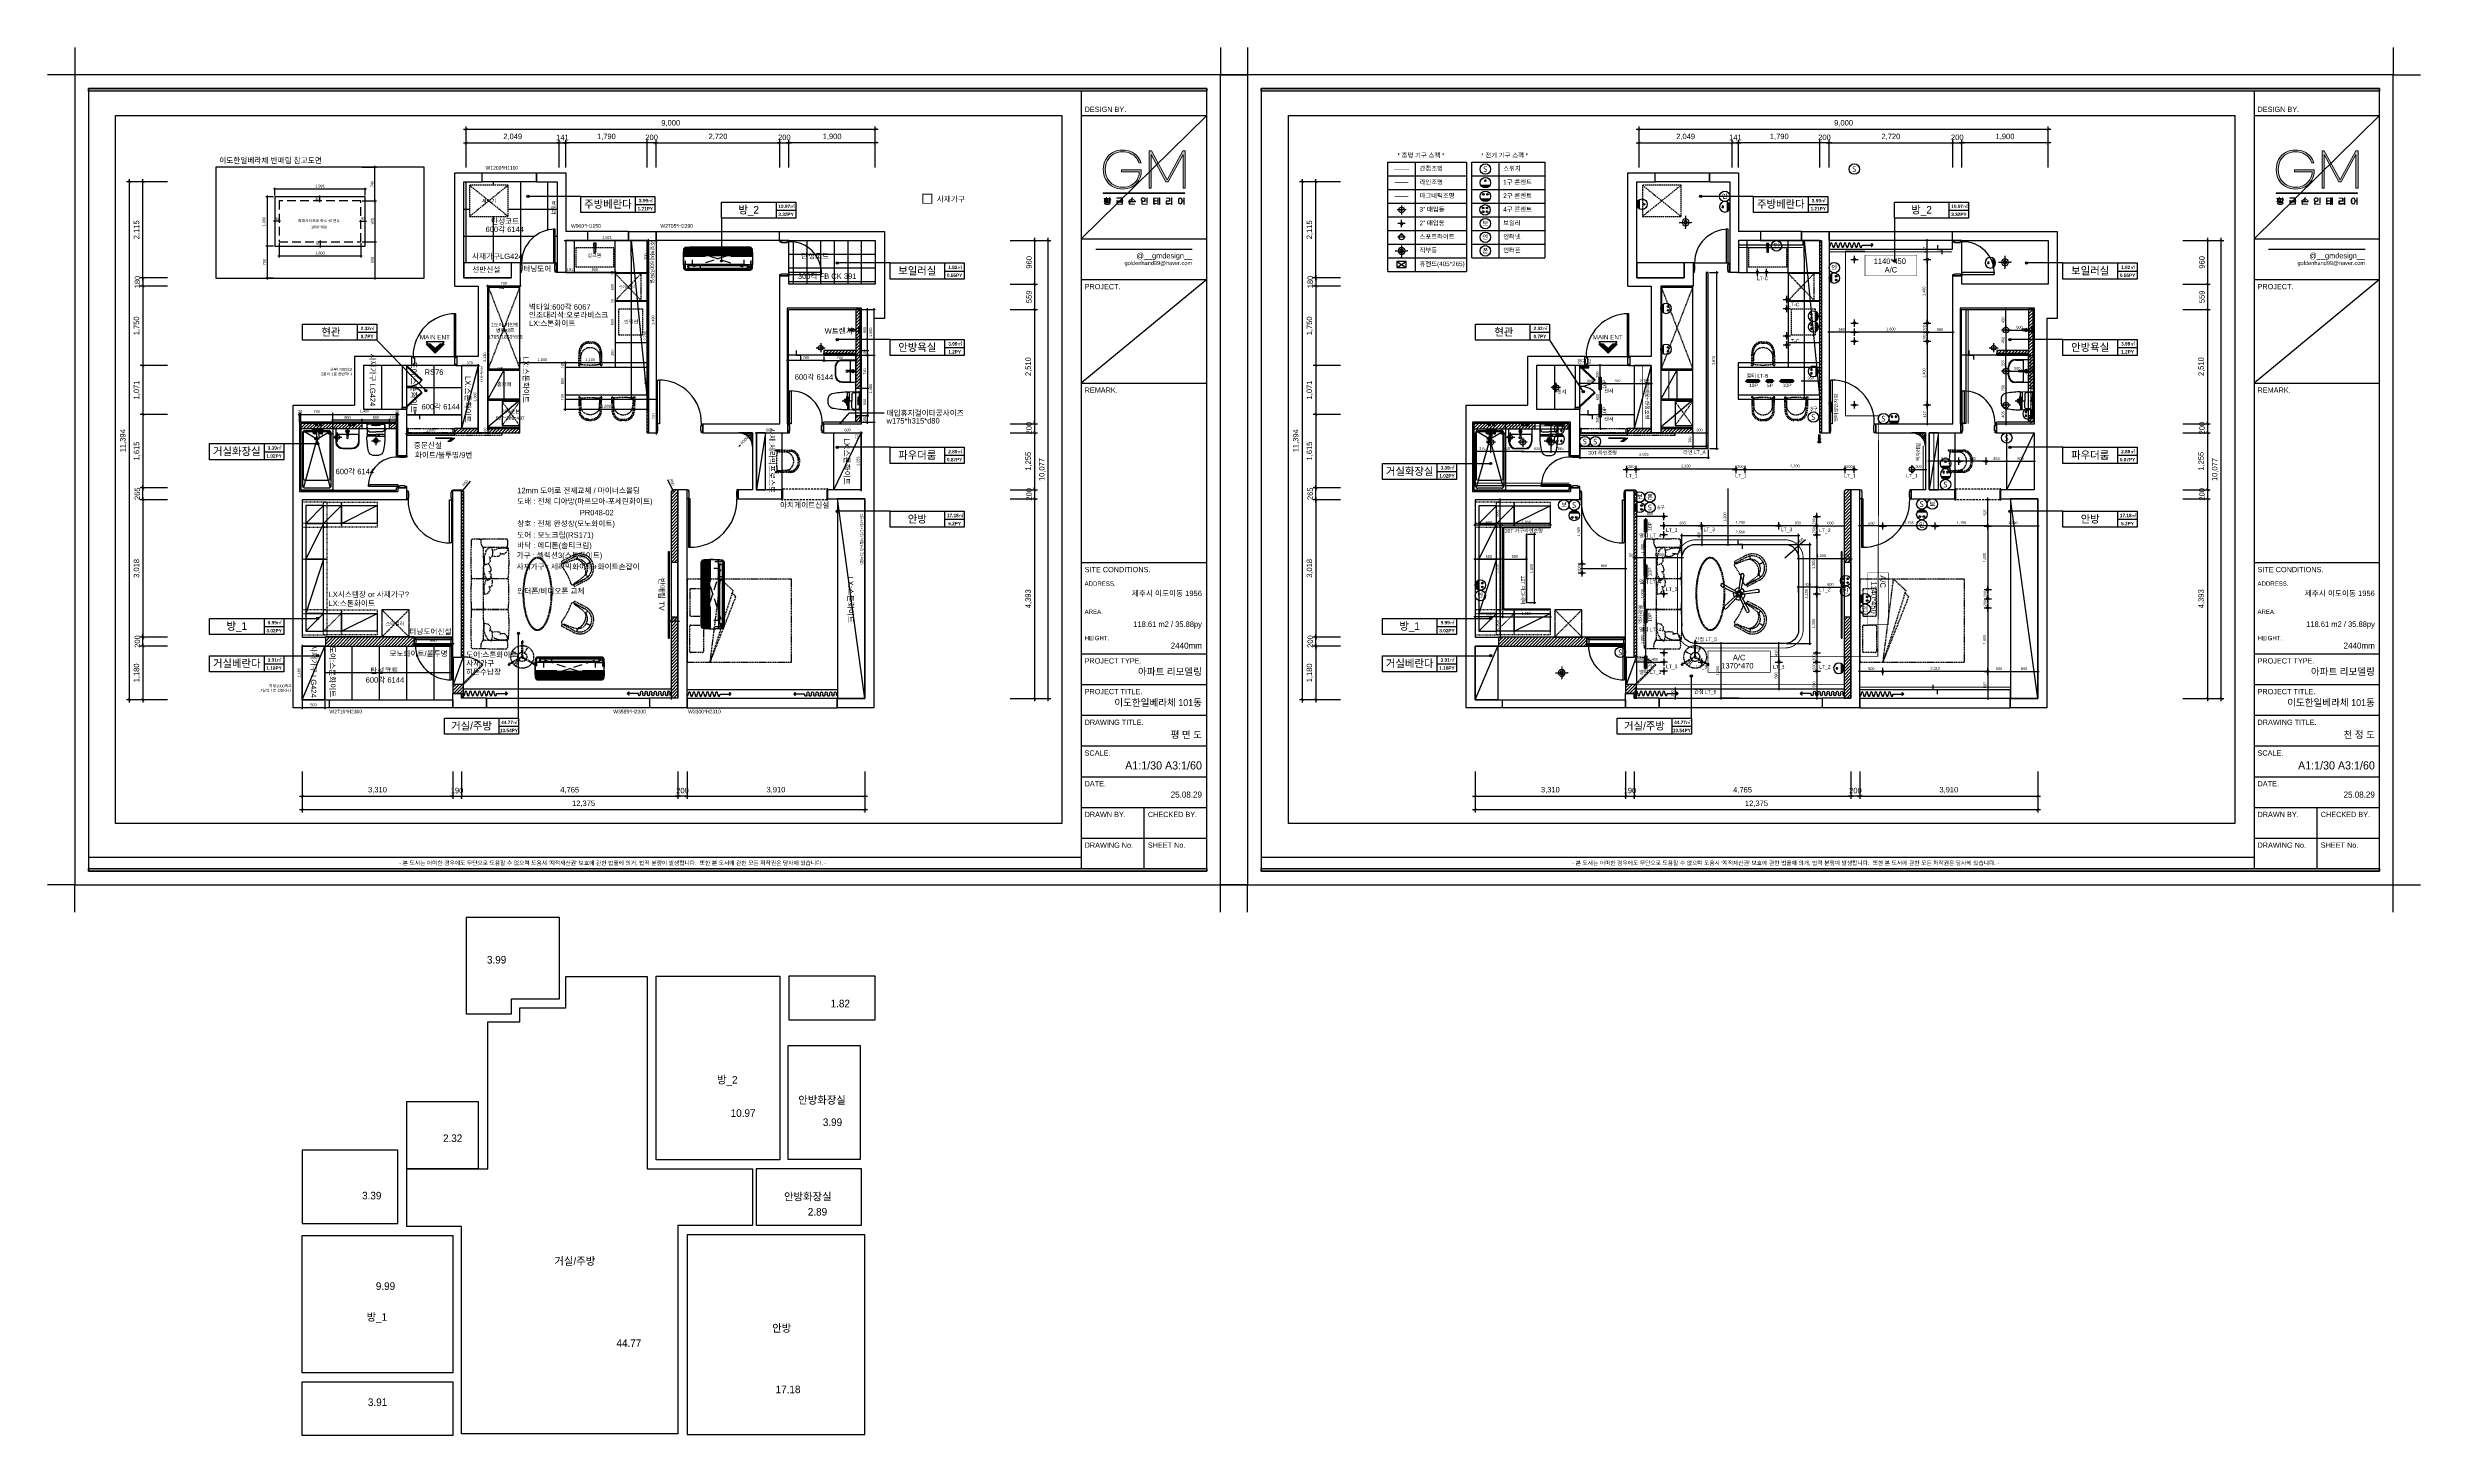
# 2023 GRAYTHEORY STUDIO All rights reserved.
# Model space of a CAD drawing. Header units: millimetres. Extents: x 204923 to 257123, y 77248 to 107783.
import ezdxf
from ezdxf.enums import TextEntityAlignment as Align

# ---------------------------------------------------------------- set-up
doc = ezdxf.new("R2010")
doc.units = ezdxf.units.MM
doc.header["$LTSCALE"] = 30
doc.header["$PDMODE"] = 3
for name, pattern in [('DASHED', [0.75, 0.5, -0.25]), ('DASHEDX2', [1.5, 1, -0.5]), ('DH-HID2', [1.2, 0.8, -0.4]), ('HID', [2.3, 1.5, -0.8]), ('HID2', [1, 0.5, -0.5]), ('HIDDEN', [9.525, 6.35, -3.175])]:
    doc.linetypes.add(name, pattern=pattern)
doc.layers.get('DEFPOINTS').update_dxf_attribs({"color": 248})
for name, color, linetype in [('0-ELC TEXT', 7, 'Continuous'), ('01. F-소품', 3, 'Continuous'), ('03-TEXT', 3, 'Continuous'), ('03-WAL NEW', 3, 'Continuous'), ('04-WIN', 4, 'Continuous'), ('06-FUR', 6, 'Continuous'), ('06-LIGHT', 4, 'Continuous'), ('07-DIM WAL', 5, 'Continuous'), ('08-HAT', 8, 'Continuous'), ('2-con', 2, 'Continuous'), ('3.기호.계단선', 30, 'Continuous'), ('_LIBR', 4, 'Continuous'), ('_U+B808_U+C774_U+C5B4 2', 7, 'Continuous'), ('BATH', 5, 'Continuous'), ('C-DIM(IN)', 14, 'Continuous'), ('CEIL-DOOR', 6, 'Continuous'), ('CEIL-LIGHT', 7, 'Continuous'), ('CO-BATH', 6, 'Continuous'), ('CO-DO-FR', 7, 'Continuous'), ('CO-DOOR', 8, 'Continuous'), ('F-SYM', 7, 'Continuous'), ('FIN', 2, 'Continuous'), ('FORM(YOURNAME)-11', 1, 'Continuous'), ('FU-FURM', 251, 'DH-HID2'), ('FUR', 8, 'DASHED'), ('HAT', 8, 'Continuous'), ('HL', 6, 'HIDDEN'), ('RC-LIGHT', 7, 'Continuous'), ('TOILET-1', 6, 'Continuous'), ('U-LANP', 6, 'Continuous'), ('WID', 4, 'Continuous'), ('도면층4', 4, 'Continuous'), ('도면층5', 5, 'Continuous'), ('도면층8', 8, 'Continuous'), ('설비', 140, 'Continuous'), ('욕실마감선', 4, 'Continuous')]:
    doc.layers.add(name, color=color, linetype=linetype)
doc.styles.add('HY 울릉도 L', font='')
doc.styles.add('YOURNAME', font='HY울릉도M.TTF')
doc.styles.add('넥슨고딕', font='NEXONLv1GothicBold.ttf')
doc.styles.add('코레일둥고', font='Korail_Round_Gothic_Medium.ttf')
doc.styles.get('HY 울릉도 L').set_extended_font_data('HY울릉도L')
doc.dimstyles.new('30', dxfattribs={"dimscale": 30, "dimtxt": 2, "dimasz": 1, "dimexe": 1, "dimexo": 1, "dimgap": 1, "dimtad": 1, "dimdec": 0, "dimrnd": 0.05, "dimdsep": 46, "dimlunit": 6, "dimtxsty": 'HY 울릉도 L', "dimblk": 'ARCHTICK', "dimcen": 2.5, "dimdle": 1, "dimclrd": 133, "dimclre": 133, "dimclrt": 30, "dimadec": 0, "dimazin": 0, "dimtfac": 1, "dimtdec": 0, "dimtix": 1, "dimtmove": 2, "dimatfit": 3, "dimldrblk": 'ARCHTICK', "dimfxl": 1, "dimlwd": -1, "dimlwe": -1, "dimarcsym": 0})
doc.dimstyles.new('60', dxfattribs={"dimscale": 60, "dimtxt": 2, "dimasz": 1, "dimexe": 1, "dimexo": 1, "dimgap": 1, "dimtad": 1, "dimdec": 0, "dimrnd": 0.05, "dimdsep": 46, "dimlunit": 6, "dimtxsty": 'HY 울릉도 L', "dimblk": 'ARCHTICK', "dimcen": 2.5, "dimdle": 1, "dimclrd": 133, "dimclre": 133, "dimclrt": 30, "dimadec": 0, "dimazin": 0, "dimtfac": 1, "dimtdec": 0, "dimtix": 1, "dimtmove": 2, "dimatfit": 3, "dimldrblk": 'ARCHTICK', "dimfxl": 1, "dimlwd": -1, "dimlwe": -1, "dimarcsym": 0})
pattern_1 = [(45, (0, 0), (-35.355339, 35.355339), [])]
pattern_2 = [(45, (0, -3e-11), (-35.355339, 35.355339), [])]
pattern_3 = [(45, (54919.72, 2669.96), (-35.355339, 35.355339), [])]
pattern_4 = [(45, (54919.72, 2669.96), (-35.355339, 35.355339), [])]

# ---------------------------------------------------------------- blocks, each defined once
blk = doc.blocks.new('block 29')
at = {"layer": '_U+B808_U+C774_U+C5B4 2'}
h = blk.add_hatch(color=35, dxfattribs=at)
h.dxf.hatch_style = 2
edge = h.paths.add_edge_path()
edge.add_spline(control_points=[(626.3, -130.3), (626.1, -130.3), (625.8, -130.4), (625.5, -130.4), (625.5, -130.4), (624.4, -130.4), (624.4, -130.4), (624.4, -130.4), (624.4, -130.2), (624.4, -130.2), (624.4, -130.2), (625.4, -130.2), (625.4, -130.2), (625.4, -130.2), (625.4, -129.9), (625.4, -129.9), (625.2, -129.9), (625, -129.8), (624.8, -129.8), (624.7, -129.7), (624.6, -129.6), (624.6, -129.4), (624.6, -129.3), (624.7, -129.2), (624.8, -129.1), (625, -129), (625.2, -129), (625.5, -129), (625.8, -129), (626, -129), (626.2, -129.1), (626.3, -129.2), (626.4, -129.3), (626.4, -129.4), (626.4, -129.6), (626.3, -129.7), (626.2, -129.8), (626, -129.8), (625.8, -129.9), (625.6, -129.9), (625.6, -129.9), (625.6, -130.2), (625.6, -130.2), (626.2, -130.2), (626.6, -130.2), (626.8, -130.1), (626.8, -130.1), (626.8, -130.2), (626.8, -130.2), (626.7, -130.3), (626.5, -130.3), (626.3, -130.3)], knot_values=[0, 0, 0, 0, 1, 1, 1, 2, 2, 2, 3, 3, 3, 4, 4, 4, 5, 5, 5, 6, 6, 6, 7, 7, 7, 8, 8, 8, 9, 9, 9, 10, 10, 10, 11, 11, 11, 12, 12, 12, 13, 13, 13, 14, 14, 14, 15, 15, 15, 16, 16, 16, 17, 17, 17, 17], degree=3, periodic=0)
h.paths.add_polyline_path([(626.6, -128.8), (624.4, -128.8), (624.4, -128.7), (625.4, -128.7), (625.4, -128.2), (625.6, -128.2), (625.6, -128.7), (626.6, -128.7)])
edge = h.paths.add_edge_path()
edge.add_spline(control_points=[(627, -130.8), (627.2, -130.8), (627.4, -131), (627.4, -131.1), (627.4, -131.3), (627.2, -131.4), (627, -131.5), (626.7, -131.6), (626.4, -131.6), (626, -131.6), (625.6, -131.6), (625.3, -131.6), (625, -131.5), (624.8, -131.4), (624.6, -131.3), (624.6, -131.1), (624.6, -131), (624.8, -130.8), (625, -130.8), (625.3, -130.7), (625.6, -130.6), (626, -130.6), (626.4, -130.6), (626.7, -130.7), (627, -130.8)], knot_values=[0, 0, 0, 0, 1, 1, 1, 2, 2, 2, 3, 3, 3, 4, 4, 4, 5, 5, 5, 6, 6, 6, 7, 7, 7, 8, 8, 8, 8], degree=3, periodic=0)
edge = h.paths.add_edge_path()
edge.add_spline(control_points=[(624.9, -129.7), (625.1, -129.7), (625.3, -129.8), (625.5, -129.8), (625.7, -129.8), (625.9, -129.7), (626.1, -129.7), (626.2, -129.6), (626.3, -129.5), (626.3, -129.4), (626.3, -129.3), (626.2, -129.3), (626.1, -129.2), (625.9, -129.2), (625.7, -129.1), (625.5, -129.1), (625.3, -129.1), (625.1, -129.2), (624.9, -129.2), (624.8, -129.3), (624.7, -129.3), (624.7, -129.4), (624.7, -129.5), (624.8, -129.6), (624.9, -129.7)], knot_values=[0, 0, 0, 0, 1, 1, 1, 2, 2, 2, 3, 3, 3, 4, 4, 4, 5, 5, 5, 6, 6, 6, 7, 7, 7, 8, 8, 8, 8], degree=3, periodic=0)
edge = h.paths.add_edge_path()
edge.add_spline(control_points=[(626.8, -131.4), (627.1, -131.3), (627.2, -131.2), (627.2, -131.1), (627.2, -131), (627.1, -130.9), (626.8, -130.9), (626.6, -130.8), (626.3, -130.8), (626, -130.8), (625.7, -130.8), (625.4, -130.8), (625.2, -130.9), (624.9, -130.9), (624.8, -131), (624.8, -131.1), (624.8, -131.2), (624.9, -131.3), (625.2, -131.4), (625.4, -131.4), (625.7, -131.5), (626, -131.5), (626.3, -131.5), (626.6, -131.4), (626.8, -131.4)], knot_values=[0, 0, 0, 0, 1, 1, 1, 2, 2, 2, 3, 3, 3, 4, 4, 4, 5, 5, 5, 6, 6, 6, 7, 7, 7, 8, 8, 8, 8], degree=3, periodic=0)
h.paths.add_polyline_path([(627.8, -129.3), (627.8, -129.4), (627.3, -129.4), (627.3, -130.5), (627.1, -130.5), (627.1, -128.3), (627.3, -128.3), (627.3, -129.3)])
h = blk.add_hatch(color=35, dxfattribs=at)
h.dxf.hatch_style = 2
h.paths.add_polyline_path([(633.7, -129.9), (630.4, -129.9), (630.4, -129.8), (633.7, -129.8)])
h.paths.add_polyline_path([(633.4, -129.5), (633.2, -129.5), (633.2, -128.5), (630.7, -128.5), (630.7, -128.4), (633.4, -128.4)])
h.paths.add_polyline_path([(633.4, -131.5), (630.7, -131.5), (630.7, -130.4), (633.4, -130.4)])
h.paths.add_polyline_path([(633.2, -131.4), (633.2, -130.5), (630.8, -130.5), (630.8, -131.4)])
h = blk.add_hatch(color=35, dxfattribs=at)
h.dxf.hatch_style = 2
h.paths.add_polyline_path([(639.7, -130.2), (639.7, -130.3), (636.4, -130.3), (636.4, -130.2), (638, -130.2), (638, -129.5), (638.1, -129.5), (638.1, -130.2)])
edge = h.paths.add_edge_path()
edge.add_spline(control_points=[(637.4, -129.5), (637.1, -129.6), (636.8, -129.7), (636.6, -129.7), (636.6, -129.7), (636.6, -129.5), (636.6, -129.5), (636.8, -129.5), (637, -129.5), (637.2, -129.3), (637.5, -129.2), (637.7, -129.1), (637.8, -128.9), (638, -128.7), (638.1, -128.5), (638.1, -128.3), (638.1, -128.3), (638.3, -128.3), (638.3, -128.3), (638.3, -128.5), (638.2, -128.6), (638.1, -128.8), (638.1, -128.8), (639.6, -129.6), (639.6, -129.6), (639.6, -129.6), (639.5, -129.7), (639.5, -129.7), (639.5, -129.7), (638, -128.9), (638, -128.9), (637.8, -129.1), (637.6, -129.3), (637.4, -129.5)], knot_values=[0, 0, 0, 0, 1, 1, 1, 2, 2, 2, 3, 3, 3, 4, 4, 4, 5, 5, 5, 6, 6, 6, 7, 7, 7, 8, 8, 8, 9, 9, 9, 10, 10, 10, 11, 11, 11, 11], degree=3, periodic=0)
h.paths.add_polyline_path([(636.9, -131.4), (639.5, -131.4), (639.5, -131.5), (636.7, -131.5), (636.7, -130.6), (636.9, -130.6)])
h = blk.add_hatch(color=35, dxfattribs=at)
h.dxf.hatch_style = 2
edge = h.paths.add_edge_path()
edge.add_spline(control_points=[(644.1, -128.5), (644.2, -128.6), (644.4, -128.7), (644.4, -128.8), (644.5, -129), (644.6, -129.1), (644.6, -129.3), (644.6, -129.5), (644.5, -129.6), (644.4, -129.8), (644.4, -129.9), (644.2, -130), (644.1, -130.1), (643.9, -130.2), (643.8, -130.2), (643.5, -130.2), (643.3, -130.2), (643.2, -130.2), (643, -130.1), (642.8, -130), (642.7, -129.9), (642.7, -129.8), (642.6, -129.6), (642.5, -129.5), (642.5, -129.3), (642.5, -129.1), (642.6, -129), (642.7, -128.8), (642.7, -128.7), (642.8, -128.6), (643, -128.5), (643.2, -128.4), (643.3, -128.4), (643.5, -128.4), (643.8, -128.4), (643.9, -128.4), (644.1, -128.5)], knot_values=[0, 0, 0, 0, 1, 1, 1, 2, 2, 2, 3, 3, 3, 4, 4, 4, 5, 5, 5, 6, 6, 6, 7, 7, 7, 8, 8, 8, 9, 9, 9, 10, 10, 10, 11, 11, 11, 12, 12, 12, 12], degree=3, periodic=0)
edge = h.paths.add_edge_path()
edge.add_spline(control_points=[(643.1, -128.6), (643, -128.7), (642.9, -128.8), (642.8, -128.9), (642.7, -129), (642.7, -129.2), (642.7, -129.3), (642.7, -129.5), (642.7, -129.6), (642.8, -129.7), (642.9, -129.8), (643, -129.9), (643.1, -130), (643.2, -130.1), (643.4, -130.1), (643.5, -130.1), (643.7, -130.1), (643.9, -130.1), (644, -130), (644.1, -129.9), (644.2, -129.8), (644.3, -129.7), (644.4, -129.6), (644.4, -129.5), (644.4, -129.3), (644.4, -129.2), (644.4, -129), (644.3, -128.9), (644.2, -128.8), (644.1, -128.7), (644, -128.6), (643.9, -128.6), (643.7, -128.5), (643.5, -128.5), (643.4, -128.5), (643.2, -128.6), (643.1, -128.6)], knot_values=[0, 0, 0, 0, 1, 1, 1, 2, 2, 2, 3, 3, 3, 4, 4, 4, 5, 5, 5, 6, 6, 6, 7, 7, 7, 8, 8, 8, 9, 9, 9, 10, 10, 10, 11, 11, 11, 12, 12, 12, 12], degree=3, periodic=0)
h.paths.add_polyline_path([(643, -131.4), (645.6, -131.4), (645.6, -131.5), (642.8, -131.5), (642.8, -130.5), (643, -130.5)])
h.paths.add_polyline_path([(645.5, -130.8), (645.3, -130.8), (645.3, -128.3), (645.5, -128.3)])
h = blk.add_hatch(color=35, dxfattribs=at)
h.dxf.hatch_style = 2
edge = h.paths.add_edge_path()
edge.add_spline(control_points=[(649.1, -131.2), (649.4, -131.2), (649.6, -131.2), (649.8, -131.2), (649.9, -131.2), (650.1, -131.1), (650.2, -131.1), (650.2, -131.1), (650.2, -131.2), (650.2, -131.2), (650, -131.3), (649.6, -131.4), (649.1, -131.4), (649.1, -131.4), (648.6, -131.4), (648.6, -131.4), (648.6, -131.4), (648.6, -128.5), (648.6, -128.5), (648.6, -128.5), (650.1, -128.5), (650.1, -128.5), (650.1, -128.5), (650.1, -128.6), (650.1, -128.6), (650.1, -128.6), (648.8, -128.6), (648.8, -128.6), (648.8, -128.6), (648.8, -129.8), (648.8, -129.8), (648.8, -129.8), (649.9, -129.8), (649.9, -129.8), (649.9, -129.8), (649.9, -130), (649.9, -130), (649.9, -130), (648.8, -130), (648.8, -130), (648.8, -130), (648.8, -131.2), (648.8, -131.2), (648.8, -131.2), (649.1, -131.2), (649.1, -131.2)], knot_values=[0, 0, 0, 0, 1, 1, 1, 2, 2, 2, 3, 3, 3, 4, 4, 4, 5, 5, 5, 6, 6, 6, 7, 7, 7, 8, 8, 8, 9, 9, 9, 10, 10, 10, 11, 11, 11, 12, 12, 12, 13, 13, 13, 14, 14, 14, 15, 15, 15, 15], degree=3, periodic=0)
h.paths.add_polyline_path([(650.6, -128.3), (650.8, -128.3), (650.8, -131.6), (650.6, -131.6), (650.6, -129.9), (650.1, -129.9), (650.1, -129.8), (650.6, -129.8)])
h.paths.add_polyline_path([(651.6, -128.3), (651.6, -131.6), (651.4, -131.6), (651.4, -128.3)])
h = blk.add_hatch(color=35, dxfattribs=at)
h.dxf.hatch_style = 2
edge = h.paths.add_edge_path()
edge.add_spline(control_points=[(656.6, -130), (656.6, -130), (654.9, -130), (654.9, -130), (654.9, -130), (654.9, -131.2), (654.9, -131.2), (654.9, -131.2), (656.1, -131.2), (656.1, -131.2), (656.2, -131.2), (656.4, -131.2), (656.5, -131.2), (656.7, -131.2), (656.8, -131.1), (656.9, -131.1), (656.9, -131.1), (656.9, -131.2), (656.9, -131.2), (656.8, -131.3), (656.7, -131.3), (656.6, -131.3), (656.4, -131.4), (656.2, -131.4), (656.1, -131.4), (656.1, -131.4), (654.7, -131.4), (654.7, -131.4), (654.7, -131.4), (654.7, -129.8), (654.7, -129.8), (654.7, -129.8), (656.4, -129.8), (656.4, -129.8), (656.4, -129.8), (656.4, -128.6), (656.4, -128.6), (656.4, -128.6), (654.7, -128.6), (654.7, -128.6), (654.7, -128.6), (654.7, -128.5), (654.7, -128.5), (654.7, -128.5), (656.6, -128.5), (656.6, -128.5), (656.6, -128.5), (656.6, -130), (656.6, -130)], knot_values=[0, 0, 0, 0, 1, 1, 1, 2, 2, 2, 3, 3, 3, 4, 4, 4, 5, 5, 5, 6, 6, 6, 7, 7, 7, 8, 8, 8, 9, 9, 9, 10, 10, 10, 11, 11, 11, 12, 12, 12, 13, 13, 13, 14, 14, 14, 15, 15, 15, 16, 16, 16, 16], degree=3, periodic=0)
h.paths.add_polyline_path([(657.5, -131.6), (657.3, -131.6), (657.3, -128.3), (657.5, -128.3)])
h = blk.add_hatch(color=35, dxfattribs=at)
h.dxf.hatch_style = 2
edge = h.paths.add_edge_path()
edge.add_spline(control_points=[(663.6, -128.3), (663.6, -128.3), (663.6, -131.6), (663.6, -131.6), (663.6, -131.6), (663.4, -131.6), (663.4, -131.6), (663.4, -131.6), (663.4, -129.9), (663.4, -129.9), (663.4, -129.9), (662.6, -129.9), (662.6, -129.9), (662.6, -130.3), (662.6, -130.5), (662.5, -130.8), (662.4, -131), (662.3, -131.2), (662.1, -131.3), (662, -131.4), (661.8, -131.4), (661.7, -131.4), (661.5, -131.4), (661.3, -131.4), (661.2, -131.3), (661, -131.2), (660.9, -131), (660.8, -130.8), (660.7, -130.5), (660.7, -130.3), (660.7, -129.9), (660.7, -129.6), (660.7, -129.3), (660.8, -129.1), (660.9, -128.9), (661, -128.7), (661.2, -128.6), (661.3, -128.5), (661.5, -128.4), (661.7, -128.4), (661.8, -128.4), (662, -128.5), (662.1, -128.6), (662.3, -128.7), (662.4, -128.8), (662.5, -129), (662.5, -129.2), (662.6, -129.5), (662.6, -129.8), (662.6, -129.8), (663.4, -129.8), (663.4, -129.8), (663.4, -129.8), (663.4, -128.3), (663.4, -128.3), (663.4, -128.3), (663.6, -128.3), (663.6, -128.3)], knot_values=[0, 0, 0, 0, 1, 1, 1, 2, 2, 2, 3, 3, 3, 4, 4, 4, 5, 5, 5, 6, 6, 6, 7, 7, 7, 8, 8, 8, 9, 9, 9, 10, 10, 10, 11, 11, 11, 12, 12, 12, 13, 13, 13, 14, 14, 14, 15, 15, 15, 16, 16, 16, 17, 17, 17, 18, 18, 18, 19, 19, 19, 19], degree=3, periodic=0)
edge = h.paths.add_edge_path()
edge.add_spline(control_points=[(662.1, -131.1), (662.2, -131), (662.3, -130.9), (662.3, -130.7), (662.4, -130.5), (662.4, -130.2), (662.4, -129.9), (662.4, -129.6), (662.4, -129.4), (662.3, -129.2), (662.3, -129), (662.2, -128.8), (662.1, -128.7), (661.9, -128.6), (661.8, -128.6), (661.7, -128.6), (661.5, -128.6), (661.4, -128.6), (661.2, -128.7), (661.1, -128.8), (661, -129), (661, -129.2), (660.9, -129.4), (660.9, -129.6), (660.9, -129.9), (660.9, -130.2), (660.9, -130.5), (661, -130.7), (661, -130.9), (661.1, -131), (661.2, -131.1), (661.4, -131.2), (661.5, -131.3), (661.7, -131.3), (661.8, -131.3), (661.9, -131.2), (662.1, -131.1)], knot_values=[0, 0, 0, 0, 1, 1, 1, 2, 2, 2, 3, 3, 3, 4, 4, 4, 5, 5, 5, 6, 6, 6, 7, 7, 7, 8, 8, 8, 9, 9, 9, 10, 10, 10, 11, 11, 11, 12, 12, 12, 12], degree=3, periodic=0)
at = {"layer": '_U+B808_U+C774_U+C5B4 2', "lineweight": 0}
for points in [[(626.6, -128.8), (624.4, -128.8), (624.4, -128.7), (625.4, -128.7), (625.4, -128.2), (625.6, -128.2), (625.6, -128.7), (626.6, -128.7), (626.6, -128.8)], [(627.8, -129.3), (627.8, -129.4), (627.3, -129.4), (627.3, -130.5), (627.1, -130.5), (627.1, -128.3), (627.3, -128.3), (627.3, -129.3), (627.8, -129.3)], [(633.7, -129.9), (630.4, -129.9), (630.4, -129.8), (633.7, -129.8), (633.7, -129.9)], [(633.4, -129.5), (633.2, -129.5), (633.2, -128.5), (630.7, -128.5), (630.7, -128.4), (633.4, -128.4), (633.4, -129.5)], [(633.4, -131.5), (630.7, -131.5), (630.7, -130.4), (633.4, -130.4), (633.4, -131.5)], [(633.2, -131.4), (633.2, -130.5), (630.8, -130.5), (630.8, -131.4), (633.2, -131.4)], [(639.7, -130.2), (639.7, -130.3), (636.4, -130.3), (636.4, -130.2), (638, -130.2), (638, -129.5), (638.1, -129.5), (638.1, -130.2), (639.7, -130.2)], [(636.9, -131.4), (639.5, -131.4), (639.5, -131.5), (636.7, -131.5), (636.7, -130.6), (636.9, -130.6), (636.9, -131.4)], [(643, -131.4), (645.6, -131.4), (645.6, -131.5), (642.8, -131.5), (642.8, -130.5), (643, -130.5), (643, -131.4)], [(645.5, -130.8), (645.3, -130.8), (645.3, -128.3), (645.5, -128.3), (645.5, -130.8)], [(650.6, -128.3), (650.8, -128.3), (650.8, -131.6), (650.6, -131.6), (650.6, -129.9), (650.1, -129.9), (650.1, -129.8), (650.6, -129.8), (650.6, -128.3)], [(651.6, -128.3), (651.6, -131.6), (651.4, -131.6), (651.4, -128.3), (651.6, -128.3)], [(657.5, -131.6), (657.3, -131.6), (657.3, -128.3), (657.5, -128.3), (657.5, -131.6)]]:
    blk.add_lwpolyline(points, dxfattribs=at)
for points, knots in [([(626.3, -130.3), (626.1, -130.3), (625.8, -130.4), (625.5, -130.4), (625.5, -130.4), (624.4, -130.4), (624.4, -130.4), (624.4, -130.4), (624.4, -130.2), (624.4, -130.2), (624.4, -130.2), (625.4, -130.2), (625.4, -130.2), (625.4, -130.2), (625.4, -129.9), (625.4, -129.9), (625.2, -129.9), (625, -129.8), (624.8, -129.8), (624.7, -129.7), (624.6, -129.6), (624.6, -129.4), (624.6, -129.3), (624.7, -129.2), (624.8, -129.1), (625, -129), (625.2, -129), (625.5, -129), (625.8, -129), (626, -129), (626.2, -129.1), (626.3, -129.2), (626.4, -129.3), (626.4, -129.4), (626.4, -129.6), (626.3, -129.7), (626.2, -129.8), (626, -129.8), (625.8, -129.9), (625.6, -129.9), (625.6, -129.9), (625.6, -130.2), (625.6, -130.2), (626.2, -130.2), (626.6, -130.2), (626.8, -130.1), (626.8, -130.1), (626.8, -130.2), (626.8, -130.2), (626.7, -130.3), (626.5, -130.3), (626.3, -130.3)], [0, 0, 0, 0, 1, 1, 1, 2, 2, 2, 3, 3, 3, 4, 4, 4, 5, 5, 5, 6, 6, 6, 7, 7, 7, 8, 8, 8, 9, 9, 9, 10, 10, 10, 11, 11, 11, 12, 12, 12, 13, 13, 13, 14, 14, 14, 15, 15, 15, 16, 16, 16, 17, 17, 17, 17]), ([(627, -130.8), (627.2, -130.8), (627.4, -131), (627.4, -131.1), (627.4, -131.3), (627.2, -131.4), (627, -131.5), (626.7, -131.6), (626.4, -131.6), (626, -131.6), (625.6, -131.6), (625.3, -131.6), (625, -131.5), (624.8, -131.4), (624.6, -131.3), (624.6, -131.1), (624.6, -131), (624.8, -130.8), (625, -130.8), (625.3, -130.7), (625.6, -130.6), (626, -130.6), (626.4, -130.6), (626.7, -130.7), (627, -130.8)], [0, 0, 0, 0, 1, 1, 1, 2, 2, 2, 3, 3, 3, 4, 4, 4, 5, 5, 5, 6, 6, 6, 7, 7, 7, 8, 8, 8, 8]), ([(624.9, -129.7), (625.1, -129.7), (625.3, -129.8), (625.5, -129.8), (625.7, -129.8), (625.9, -129.7), (626.1, -129.7), (626.2, -129.6), (626.3, -129.5), (626.3, -129.4), (626.3, -129.3), (626.2, -129.3), (626.1, -129.2), (625.9, -129.2), (625.7, -129.1), (625.5, -129.1), (625.3, -129.1), (625.1, -129.2), (624.9, -129.2), (624.8, -129.3), (624.7, -129.3), (624.7, -129.4), (624.7, -129.5), (624.8, -129.6), (624.9, -129.7)], [0, 0, 0, 0, 1, 1, 1, 2, 2, 2, 3, 3, 3, 4, 4, 4, 5, 5, 5, 6, 6, 6, 7, 7, 7, 8, 8, 8, 8]), ([(626.8, -131.4), (627.1, -131.3), (627.2, -131.2), (627.2, -131.1), (627.2, -131), (627.1, -130.9), (626.8, -130.9), (626.6, -130.8), (626.3, -130.8), (626, -130.8), (625.7, -130.8), (625.4, -130.8), (625.2, -130.9), (624.9, -130.9), (624.8, -131), (624.8, -131.1), (624.8, -131.2), (624.9, -131.3), (625.2, -131.4), (625.4, -131.4), (625.7, -131.5), (626, -131.5), (626.3, -131.5), (626.6, -131.4), (626.8, -131.4)], [0, 0, 0, 0, 1, 1, 1, 2, 2, 2, 3, 3, 3, 4, 4, 4, 5, 5, 5, 6, 6, 6, 7, 7, 7, 8, 8, 8, 8]), ([(637.4, -129.5), (637.1, -129.6), (636.8, -129.7), (636.6, -129.7), (636.6, -129.7), (636.6, -129.5), (636.6, -129.5), (636.8, -129.5), (637, -129.5), (637.2, -129.3), (637.5, -129.2), (637.7, -129.1), (637.8, -128.9), (638, -128.7), (638.1, -128.5), (638.1, -128.3), (638.1, -128.3), (638.3, -128.3), (638.3, -128.3), (638.3, -128.5), (638.2, -128.6), (638.1, -128.8), (638.1, -128.8), (639.6, -129.6), (639.6, -129.6), (639.6, -129.6), (639.5, -129.7), (639.5, -129.7), (639.5, -129.7), (638, -128.9), (638, -128.9), (637.8, -129.1), (637.6, -129.3), (637.4, -129.5)], [0, 0, 0, 0, 1, 1, 1, 2, 2, 2, 3, 3, 3, 4, 4, 4, 5, 5, 5, 6, 6, 6, 7, 7, 7, 8, 8, 8, 9, 9, 9, 10, 10, 10, 11, 11, 11, 11]), ([(644.1, -128.5), (644.2, -128.6), (644.4, -128.7), (644.4, -128.8), (644.5, -129), (644.6, -129.1), (644.6, -129.3), (644.6, -129.5), (644.5, -129.6), (644.4, -129.8), (644.4, -129.9), (644.2, -130), (644.1, -130.1), (643.9, -130.2), (643.8, -130.2), (643.5, -130.2), (643.3, -130.2), (643.2, -130.2), (643, -130.1), (642.8, -130), (642.7, -129.9), (642.7, -129.8), (642.6, -129.6), (642.5, -129.5), (642.5, -129.3), (642.5, -129.1), (642.6, -129), (642.7, -128.8), (642.7, -128.7), (642.8, -128.6), (643, -128.5), (643.2, -128.4), (643.3, -128.4), (643.5, -128.4), (643.8, -128.4), (643.9, -128.4), (644.1, -128.5)], [0, 0, 0, 0, 1, 1, 1, 2, 2, 2, 3, 3, 3, 4, 4, 4, 5, 5, 5, 6, 6, 6, 7, 7, 7, 8, 8, 8, 9, 9, 9, 10, 10, 10, 11, 11, 11, 12, 12, 12, 12]), ([(643.1, -128.6), (643, -128.7), (642.9, -128.8), (642.8, -128.9), (642.7, -129), (642.7, -129.2), (642.7, -129.3), (642.7, -129.5), (642.7, -129.6), (642.8, -129.7), (642.9, -129.8), (643, -129.9), (643.1, -130), (643.2, -130.1), (643.4, -130.1), (643.5, -130.1), (643.7, -130.1), (643.9, -130.1), (644, -130), (644.1, -129.9), (644.2, -129.8), (644.3, -129.7), (644.4, -129.6), (644.4, -129.5), (644.4, -129.3), (644.4, -129.2), (644.4, -129), (644.3, -128.9), (644.2, -128.8), (644.1, -128.7), (644, -128.6), (643.9, -128.6), (643.7, -128.5), (643.5, -128.5), (643.4, -128.5), (643.2, -128.6), (643.1, -128.6)], [0, 0, 0, 0, 1, 1, 1, 2, 2, 2, 3, 3, 3, 4, 4, 4, 5, 5, 5, 6, 6, 6, 7, 7, 7, 8, 8, 8, 9, 9, 9, 10, 10, 10, 11, 11, 11, 12, 12, 12, 12]), ([(649.1, -131.2), (649.4, -131.2), (649.6, -131.2), (649.8, -131.2), (649.9, -131.2), (650.1, -131.1), (650.2, -131.1), (650.2, -131.1), (650.2, -131.2), (650.2, -131.2), (650, -131.3), (649.6, -131.4), (649.1, -131.4), (649.1, -131.4), (648.6, -131.4), (648.6, -131.4), (648.6, -131.4), (648.6, -128.5), (648.6, -128.5), (648.6, -128.5), (650.1, -128.5), (650.1, -128.5), (650.1, -128.5), (650.1, -128.6), (650.1, -128.6), (650.1, -128.6), (648.8, -128.6), (648.8, -128.6), (648.8, -128.6), (648.8, -129.8), (648.8, -129.8), (648.8, -129.8), (649.9, -129.8), (649.9, -129.8), (649.9, -129.8), (649.9, -130), (649.9, -130), (649.9, -130), (648.8, -130), (648.8, -130), (648.8, -130), (648.8, -131.2), (648.8, -131.2), (648.8, -131.2), (649.1, -131.2), (649.1, -131.2)], [0, 0, 0, 0, 1, 1, 1, 2, 2, 2, 3, 3, 3, 4, 4, 4, 5, 5, 5, 6, 6, 6, 7, 7, 7, 8, 8, 8, 9, 9, 9, 10, 10, 10, 11, 11, 11, 12, 12, 12, 13, 13, 13, 14, 14, 14, 15, 15, 15, 15]), ([(656.6, -130), (656.6, -130), (654.9, -130), (654.9, -130), (654.9, -130), (654.9, -131.2), (654.9, -131.2), (654.9, -131.2), (656.1, -131.2), (656.1, -131.2), (656.2, -131.2), (656.4, -131.2), (656.5, -131.2), (656.7, -131.2), (656.8, -131.1), (656.9, -131.1), (656.9, -131.1), (656.9, -131.2), (656.9, -131.2), (656.8, -131.3), (656.7, -131.3), (656.6, -131.3), (656.4, -131.4), (656.2, -131.4), (656.1, -131.4), (656.1, -131.4), (654.7, -131.4), (654.7, -131.4), (654.7, -131.4), (654.7, -129.8), (654.7, -129.8), (654.7, -129.8), (656.4, -129.8), (656.4, -129.8), (656.4, -129.8), (656.4, -128.6), (656.4, -128.6), (656.4, -128.6), (654.7, -128.6), (654.7, -128.6), (654.7, -128.6), (654.7, -128.5), (654.7, -128.5), (654.7, -128.5), (656.6, -128.5), (656.6, -128.5), (656.6, -128.5), (656.6, -130), (656.6, -130)], [0, 0, 0, 0, 1, 1, 1, 2, 2, 2, 3, 3, 3, 4, 4, 4, 5, 5, 5, 6, 6, 6, 7, 7, 7, 8, 8, 8, 9, 9, 9, 10, 10, 10, 11, 11, 11, 12, 12, 12, 13, 13, 13, 14, 14, 14, 15, 15, 15, 16, 16, 16, 16]), ([(663.6, -128.3), (663.6, -128.3), (663.6, -131.6), (663.6, -131.6), (663.6, -131.6), (663.4, -131.6), (663.4, -131.6), (663.4, -131.6), (663.4, -129.9), (663.4, -129.9), (663.4, -129.9), (662.6, -129.9), (662.6, -129.9), (662.6, -130.3), (662.6, -130.5), (662.5, -130.8), (662.4, -131), (662.3, -131.2), (662.1, -131.3), (662, -131.4), (661.8, -131.4), (661.7, -131.4), (661.5, -131.4), (661.3, -131.4), (661.2, -131.3), (661, -131.2), (660.9, -131), (660.8, -130.8), (660.7, -130.5), (660.7, -130.3), (660.7, -129.9), (660.7, -129.6), (660.7, -129.3), (660.8, -129.1), (660.9, -128.9), (661, -128.7), (661.2, -128.6), (661.3, -128.5), (661.5, -128.4), (661.7, -128.4), (661.8, -128.4), (662, -128.5), (662.1, -128.6), (662.3, -128.7), (662.4, -128.8), (662.5, -129), (662.5, -129.2), (662.6, -129.5), (662.6, -129.8), (662.6, -129.8), (663.4, -129.8), (663.4, -129.8), (663.4, -129.8), (663.4, -128.3), (663.4, -128.3), (663.4, -128.3), (663.6, -128.3), (663.6, -128.3)], [0, 0, 0, 0, 1, 1, 1, 2, 2, 2, 3, 3, 3, 4, 4, 4, 5, 5, 5, 6, 6, 6, 7, 7, 7, 8, 8, 8, 9, 9, 9, 10, 10, 10, 11, 11, 11, 12, 12, 12, 13, 13, 13, 14, 14, 14, 15, 15, 15, 16, 16, 16, 17, 17, 17, 18, 18, 18, 19, 19, 19, 19]), ([(662.1, -131.1), (662.2, -131), (662.3, -130.9), (662.3, -130.7), (662.4, -130.5), (662.4, -130.2), (662.4, -129.9), (662.4, -129.6), (662.4, -129.4), (662.3, -129.2), (662.3, -129), (662.2, -128.8), (662.1, -128.7), (661.9, -128.6), (661.8, -128.6), (661.7, -128.6), (661.5, -128.6), (661.4, -128.6), (661.2, -128.7), (661.1, -128.8), (661, -129), (661, -129.2), (660.9, -129.4), (660.9, -129.6), (660.9, -129.9), (660.9, -130.2), (660.9, -130.5), (661, -130.7), (661, -130.9), (661.1, -131), (661.2, -131.1), (661.4, -131.2), (661.5, -131.3), (661.7, -131.3), (661.8, -131.3), (661.9, -131.2), (662.1, -131.1)], [0, 0, 0, 0, 1, 1, 1, 2, 2, 2, 3, 3, 3, 4, 4, 4, 5, 5, 5, 6, 6, 6, 7, 7, 7, 8, 8, 8, 9, 9, 9, 10, 10, 10, 11, 11, 11, 12, 12, 12, 12])]:
    blk.add_open_spline(points, degree=3, knots=knots, dxfattribs=at)
blk = doc.blocks.new('block 30')
at = {"layer": '_U+B808_U+C774_U+C5B4 2'}
h = blk.add_hatch(color=35, dxfattribs=at)
h.dxf.hatch_style = 2
edge = h.paths.add_edge_path()
edge.add_spline(control_points=[(637.5, -105.8), (638.8, -106.4), (639.8, -107.1), (640.7, -108.1), (641.5, -109), (642.1, -110.1), (642.4, -111.3), (642.4, -111.3), (641.4, -111.3), (641.4, -111.3), (641.1, -110.3), (640.6, -109.3), (639.8, -108.5), (639.1, -107.7), (638.1, -107), (637, -106.6), (635.9, -106.1), (634.7, -105.9), (633.4, -105.9), (631.8, -105.9), (630.3, -106.2), (629, -107), (627.8, -107.7), (626.8, -108.8), (626, -110.1), (625.3, -111.4), (625, -112.9), (625, -114.5), (625, -116.2), (625.3, -117.7), (626, -119), (626.8, -120.3), (627.8, -121.3), (629.1, -122.1), (630.3, -122.8), (631.8, -123.2), (633.5, -123.2), (635, -123.2), (636.3, -122.9), (637.6, -122.2), (638.8, -121.6), (639.7, -120.7), (640.5, -119.5), (641.2, -118.4), (641.6, -117), (641.6, -115.6), (641.6, -115.6), (632.9, -115.6), (632.9, -115.6), (632.9, -115.6), (632.9, -114.7), (632.9, -114.7), (632.9, -114.7), (642.6, -114.7), (642.6, -114.7), (642.6, -114.7), (642.6, -115.3), (642.6, -115.3), (642.6, -117), (642.2, -118.5), (641.4, -119.8), (640.6, -121.2), (639.5, -122.2), (638.1, -123), (636.7, -123.7), (635.1, -124.1), (633.4, -124.1), (631.6, -124.1), (629.9, -123.7), (628.5, -122.8), (627.1, -122), (626, -120.9), (625.2, -119.4), (624.4, -118), (624, -116.4), (624, -114.5), (624, -112.7), (624.4, -111.1), (625.2, -109.6), (626, -108.2), (627.1, -107), (628.5, -106.2), (629.9, -105.4), (631.6, -105), (633.4, -105), (634.9, -105), (636.3, -105.3), (637.5, -105.8)], knot_values=[0, 0, 0, 0, 1, 1, 1, 2, 2, 2, 3, 3, 3, 4, 4, 4, 5, 5, 5, 6, 6, 6, 7, 7, 7, 8, 8, 8, 9, 9, 9, 10, 10, 10, 11, 11, 11, 12, 12, 12, 13, 13, 13, 14, 14, 14, 15, 15, 15, 16, 16, 16, 17, 17, 17, 18, 18, 18, 19, 19, 19, 20, 20, 20, 21, 21, 21, 22, 22, 22, 23, 23, 23, 24, 24, 24, 25, 25, 25, 26, 26, 26, 27, 27, 27, 28, 28, 28, 29, 29, 29, 29], degree=3, periodic=0)
h = blk.add_hatch(color=35, dxfattribs=at)
h.dxf.hatch_style = 2
h.paths.add_polyline_path([(646.4, -105.4), (647.5, -105.4), (655.2, -119.6), (662.9, -105.4), (664, -105.4), (664, -123.7), (663, -123.7), (663, -107.2), (655.7, -120.5), (654.6, -120.5), (647.4, -107.2), (647.4, -123.7), (646.4, -123.7)])
at = {"layer": '_U+B808_U+C774_U+C5B4 2', "lineweight": 0}
blk.add_lwpolyline([(646.4, -105.4), (647.5, -105.4), (655.2, -119.6), (662.9, -105.4), (664, -105.4), (664, -123.7), (663, -123.7), (663, -107.2), (655.7, -120.5), (654.6, -120.5), (647.4, -107.2), (647.4, -123.7), (646.4, -123.7), (646.4, -105.4)], dxfattribs=at)
blk.add_open_spline([(637.5, -105.8), (638.8, -106.4), (639.8, -107.1), (640.7, -108.1), (641.5, -109), (642.1, -110.1), (642.4, -111.3), (642.4, -111.3), (641.4, -111.3), (641.4, -111.3), (641.1, -110.3), (640.6, -109.3), (639.8, -108.5), (639.1, -107.7), (638.1, -107), (637, -106.6), (635.9, -106.1), (634.7, -105.9), (633.4, -105.9), (631.8, -105.9), (630.3, -106.2), (629, -107), (627.8, -107.7), (626.8, -108.8), (626, -110.1), (625.3, -111.4), (625, -112.9), (625, -114.5), (625, -116.2), (625.3, -117.7), (626, -119), (626.8, -120.3), (627.8, -121.3), (629.1, -122.1), (630.3, -122.8), (631.8, -123.2), (633.5, -123.2), (635, -123.2), (636.3, -122.9), (637.6, -122.2), (638.8, -121.6), (639.7, -120.7), (640.5, -119.5), (641.2, -118.4), (641.6, -117), (641.6, -115.6), (641.6, -115.6), (632.9, -115.6), (632.9, -115.6), (632.9, -115.6), (632.9, -114.7), (632.9, -114.7), (632.9, -114.7), (642.6, -114.7), (642.6, -114.7), (642.6, -114.7), (642.6, -115.3), (642.6, -115.3), (642.6, -117), (642.2, -118.5), (641.4, -119.8), (640.6, -121.2), (639.5, -122.2), (638.1, -123), (636.7, -123.7), (635.1, -124.1), (633.4, -124.1), (631.6, -124.1), (629.9, -123.7), (628.5, -122.8), (627.1, -122), (626, -120.9), (625.2, -119.4), (624.4, -118), (624, -116.4), (624, -114.5), (624, -112.7), (624.4, -111.1), (625.2, -109.6), (626, -108.2), (627.1, -107), (628.5, -106.2), (629.9, -105.4), (631.6, -105), (633.4, -105), (634.9, -105), (636.3, -105.3), (637.5, -105.8)], degree=3, knots=[0, 0, 0, 0, 1, 1, 1, 2, 2, 2, 3, 3, 3, 4, 4, 4, 5, 5, 5, 6, 6, 6, 7, 7, 7, 8, 8, 8, 9, 9, 9, 10, 10, 10, 11, 11, 11, 12, 12, 12, 13, 13, 13, 14, 14, 14, 15, 15, 15, 16, 16, 16, 17, 17, 17, 18, 18, 18, 19, 19, 19, 20, 20, 20, 21, 21, 21, 22, 22, 22, 23, 23, 23, 24, 24, 24, 25, 25, 25, 26, 26, 26, 27, 27, 27, 28, 28, 28, 29, 29, 29, 29], dxfattribs=at)
blk = doc.blocks.new('block 28')
at = {"layer": '_U+B808_U+C774_U+C5B4 2'}
for name in ['block 30', 'block 29']:
    blk.add_blockref(name, (0, 0), dxfattribs=at)
blk = doc.blocks.new('block 27')
at = {"layer": '_U+B808_U+C774_U+C5B4 2'}
h = blk.add_hatch(color=35, dxfattribs=at)
h.dxf.hatch_style = 2
h.paths.add_polyline_path([(663.8, -126.3), (624, -126.3), (624, -125.9), (663.8, -125.9)])
at = {"layer": '_U+B808_U+C774_U+C5B4 2', "lineweight": 0}
blk.add_lwpolyline([(663.8, -126.3), (624, -126.3), (624, -125.9), (663.8, -125.9), (663.8, -126.3)], dxfattribs=at)
at = {"layer": '_U+B808_U+C774_U+C5B4 2'}
blk.add_blockref('block 28', (0, 0), dxfattribs=at)
blk = doc.blocks.new('FORM-PLAN')
at = {"layer": 'FORM(YOURNAME)-11'}
h = blk.add_hatch(color=256, dxfattribs=at)
h.dxf.hatch_style = 1
h.paths.add_polyline_path([(-71444, 55115), (10556, 55115), (10556, 54915), (-71444, 54915)])
h.paths.add_polyline_path([(-71444, -2085), (10556, -2085), (10556, -2285), (-71444, -2285)])
at = {"layer": 'DEFPOINTS', "color": 158}
for p, q in [((1346, 54915), (1346, -2085)), ((10556, 53115), (1346, 44093)), ((1346, 53115), (10556, 53115)), ((1346, 44093), (10556, 44093)), ((10556, 41093), (1346, 33504)), ((1346, -1285), (-71444, -1285))]:
    blk.add_line(p, q, dxfattribs=at)
at = {"layer": 'DEFPOINTS', "color": 1}
for points in [[(-72444, 58115), (-72444, 56115), (-74444, 56115)], [(11556, 58115), (11556, 56115), (13556, 56115)], [(-72444, -5285), (-72444, -3285), (-74444, -3285)], [(11556, -5285), (11556, -3285), (13556, -3285)]]:
    blk.add_lwpolyline(points, dxfattribs=at)
at = {"layer": 'DEFPOINTS', "color": 158}
for points in [[(-71444, -2285), (10556, -2285), (10556, 55115), (-71444, 55115)], [(-69444, 53115), (-64, 53115), (-64, 1215), (-69444, 1215)]]:
    blk.add_lwpolyline(points, close=True, dxfattribs=at)
at = {"layer": 'FORM(YOURNAME)-11', "color": 251}
blk.add_line((2415, 43323), (9487, 43323), dxfattribs=at)
at = {"layer": 'FORM(YOURNAME)-11', "color": 14}
for p, q in [((1346, 41093), (10556, 41093)), ((1346, 33504), (10556, 33504)), ((1346, 20344), (10556, 20344)), ((1346, 13651), (10556, 13651)), ((1346, 11398), (10556, 11398)), ((1346, 9146), (10556, 9146)), ((1346, 6893), (10556, 6893)), ((1346, 4641), (10556, 4641)), ((1346, 2388), (10556, 2388)), ((5951, 2388), (5951, -2085)), ((1346, 136), (10556, 136))]:
    blk.add_line(p, q, dxfattribs=at)
at = {"layer": 'FORM(YOURNAME)-11', "color": 250}
blk.add_lwpolyline([(-72444, -3285), (11556, -3285), (11556, 56115), (-72444, 56115)], close=True, dxfattribs=at)
at = {"layer": 'FORM(YOURNAME)-11'}
for points in [[(-71444, 55115), (10556, 55115), (10556, 54915), (-71444, 54915)], [(-71444, -2085), (10556, -2085), (10556, -2285), (-71444, -2285)]]:
    blk.add_lwpolyline(points, close=True, dxfattribs=at)
at = {"layer": '_U+B808_U+C774_U+C5B4 2', "xscale": 150, "yscale": 150, "zscale": 150}
blk.add_blockref('block 27', (-90629, 66345), dxfattribs=at)
at = {"layer": 'FORM(YOURNAME)-11', "color": 14, "style": 'YOURNAME'}
for s, height, p in [('DESIGN BY.', 386.1, (1603, 53577)), ('PROJECT.', 386.1, (1603, 40579)), ('REMARK.', 386.1, (1603, 32989)), ('SITE CONDITIONS.', 386.14, (1603, 19829)), ('PROJECT TYPE.', 386.14, (1603, 13136)), ('PROJECT TITLE.', 386.14, (1603, 10883)), ('DRAWING TITLE.', 386.14, (1603, 8631)), ('SCALE.', 386.1, (1603, 6378)), ('DATE.', 386.1, (1603, 4126)), ('DRAWN BY.', 386.1, (1603, 1873)), ('CHECKED BY.', 386.14, (6240, 1873)), ('DRAWING No.', 386.14, (1603, -379)), ('SHEET No.', 386.1, (6240, -379))]:
    blk.add_text(s, height=height, dxfattribs=at).set_placement(p, align=Align.MIDDLE_LEFT)
for s, height, width, p in [('goldenhand99@naver.com', 300, 0.995, (9487, 42154)), ('@__gmdesign__', 400, 1.03, (9487, 42649))]:
    blk.add_text(s, height=height, dxfattribs=dict(at, width=width)).set_placement(p, align=Align.RIGHT)
at = {"layer": 'FORM(YOURNAME)-11', "color": 251, "style": 'YOURNAME'}
for s, p in [('ADDRESS.', (1603, 18799)), ('AREA.', (1603, 16740)), ('HEIGHT.', (1603, 14809))]:
    blk.add_text(s, height=321.8, dxfattribs=at).set_placement(p, align=Align.MIDDLE_LEFT)
at = {"layer": 'FORM(YOURNAME)-11', "color": 1, "style": 'YOURNAME'}
blk.add_text("- 본 도서는 어떠한 경우에도 무단으로 도용할 수 없으며 도용시 '지적재산권' 보호에 관한 법률에 의거, 법적 분쟁이 발생합니다.  또한 본 도서에 관한 모든 저작권은 당사에 있습니다. -", height=300, dxfattribs=at).set_placement((-32990, -1685), align=Align.MIDDLE_CENTER)
at = {"layer": 'FORM(YOURNAME)-11', "color": 3, "style": 'YOURNAME'}
for tag, height, p in [('2', 450, (9905, 17544)), ('1', 450, (9905, 18188)), ('3', 450, (9905, 16257)), ('4', 450, (9905, 14326)), ('5', 515, (9905, 12009)), ('6', 515, (9905, 9757)), ('7', 515, (9905, 7504)), ('8', 515, (9905, 5252)), ('9', 515, (9905, 2999)), ('10', 515, (5655, 811)), ('11', 515, (9905, 747)), ('12', 515, (5655, -1441)), ('13', 515, (9905, -1441))]:
    blk.add_attdef(tag, text='', height=height, dxfattribs=at).set_placement(p, align=Align.MIDDLE_RIGHT)
blk = doc.blocks.new('F-SYM-ENT NAME')
at = {"layer": 'F-SYM'}
h = blk.add_hatch(color=1, dxfattribs=at)
h.dxf.hatch_style = 1
h.paths.add_polyline_path([(-181267, -29725), (-181467, -29925), (-181367, -29925), (-181267, -29825), (-181167, -29925), (-181067, -29925)])
at = {"layer": 'F-SYM', "color": 1}
for points in [[(-181267, -29725), (-181467, -29925), (-181367, -29925), (-181267, -29825), (-181167, -29925), (-181067, -29925)], [(-181267, -29775), (-181467, -29975), (-181067, -29975)]]:
    blk.add_lwpolyline(points, close=True, dxfattribs=at)
at = {"layer": 'F-SYM', "color": 1, "style": 'YOURNAME'}
blk.add_attdef('ENT', text='', height=100, dxfattribs=at).set_placement((-181267, -30025), align=Align.TOP_CENTER)
blk = doc.blocks.new('A$C004A4CAE')
at = {"layer": 'FIN', "color": 6}
for p, q in [((0, 0), (0, 5)), ((200, 15), (10, 15)), ((36, 69), (36, 70)), ((84, 69), (36, 69)), ((51, 63), (36, 63)), ((51, 57), (36, 57)), ((51, 51), (36, 51)), ((36, 23), (36, 45)), ((84, 45), (36, 45)), ((82, 72), (38, 72)), ((82, 21), (38, 21)), ((43, 15), (43, 21)), ((84, 63), (69, 63)), ((84, 57), (69, 57)), ((84, 51), (69, 51)), ((77, 15), (77, 21)), ((84, 69), (84, 70)), ((84, 23), (84, 45)), ((126, 69), (126, 70)), ((174, 69), (126, 69)), ((141, 63), (126, 63)), ((141, 57), (126, 57)), ((141, 51), (126, 51)), ((174, 45), (126, 45)), ((126, 23), (126, 45)), ((172, 72), (128, 72)), ((172, 21), (128, 21)), ((133, 15), (133, 21)), ((174, 63), (159, 63)), ((174, 57), (159, 57)), ((174, 51), (159, 51)), ((167, 15), (167, 21)), ((174, 69), (174, 70)), ((174, 23), (174, 45)), ((210, 0), (210, 5))]:
    blk.add_line(p, q, dxfattribs=at)
for centre, radius, start, end in [((10, 5), 10, 90, 180), ((36, 66), 3, 90, 270), ((36, 60), 3, 90, 270), ((36, 54), 3, 90, 270), ((36, 48), 3, 90, 270), ((38, 70), 2, 90, 180), ((38, 23), 2, 180, 270), ((51, 66), 3, 90, 270), ((51, 60), 3, 90, 270), ((51, 54), 3, 90, 270), ((51, 48), 3, 90, 270), ((69, 66), 3, 270, 90), ((69, 60), 3, 270, 90), ((69, 54), 3, 270, 90), ((69, 48), 3, 270, 90), ((82, 70), 2, 0, 90), ((82, 23), 2, 270, 0), ((84, 66), 3, 270, 90), ((84, 60), 3, 270, 90), ((84, 54), 3, 270, 90), ((84, 48), 3, 270, 90), ((126, 66), 3, 90, 270), ((126, 60), 3, 90, 270), ((126, 54), 3, 90, 270), ((126, 48), 3, 90, 270), ((128, 70), 2, 90, 180), ((128, 23), 2, 180, 270), ((141, 66), 3, 90, 270), ((141, 60), 3, 90, 270), ((141, 54), 3, 90, 270), ((141, 48), 3, 90, 270), ((159, 66), 3, 270, 90), ((159, 60), 3, 270, 90), ((159, 54), 3, 270, 90), ((159, 48), 3, 270, 90), ((172, 70), 2, 0, 90), ((172, 23), 2, 270, 0), ((174, 66), 3, 270, 90), ((174, 60), 3, 270, 90), ((174, 54), 3, 270, 90), ((174, 48), 3, 270, 90), ((200, 5), 10, 0, 90)]:
    blk.add_arc(centre, radius, start, end, dxfattribs=at)
blk = doc.blocks.new('cdr')
at = {"layer": '3.기호.계단선'}
h = blk.add_hatch(color=256, dxfattribs=at)
h.dxf.hatch_style = 1
h.paths.add_polyline_path([(222527, 100007, 1), (222477, 100007, 1)])
h = blk.add_hatch(color=256, dxfattribs=at)
h.dxf.hatch_style = 1
h.paths.add_polyline_path([(212172, 99132, 1), (212122, 99132, 1)])
at = {"layer": '04-WIN'}
for points in [[(214483, 105028), (215683, 105028), (215683, 104828), (214483, 104828)], [(216802, 103533), (217702, 103533), (217702, 103736), (216802, 103736)], [(221017, 103536), (218312, 103536), (218312, 103736), (221017, 103736)], [(211037, 94614), (213837, 94614), (213837, 94814), (211037, 94814)], [(214577, 93472), (218162, 93472), (218162, 93259), (214577, 93259)], [(218992, 93259), (222292, 93259), (222292, 93459), (218992, 93459)], [(211127, 93434), (213837, 93434), (213837, 93259), (211127, 93259)]]:
    blk.add_lwpolyline(points, close=True, dxfattribs=at)
at = {"layer": '2-con'}
for p, q in [((214483, 104828), (214483, 105028)), ((215683, 104828), (215683, 105028)), ((215683, 105028), (216322, 105028)), ((216322, 105028), (216322, 103736)), ((215683, 104828), (216132, 104828)), ((216132, 104828), (216132, 102843)), ((216802, 103736), (216322, 103736)), ((216802, 103533), (216322, 103533)), ((216322, 103533), (216322, 102843)), ((216802, 103533), (216802, 103533)), ((218112, 99302), (218112, 103533)), ((218312, 103736), (218312, 99302)), ((221017, 103736), (221017, 103536)), ((215322, 103043), (215322, 102533)), ((216132, 102843), (216322, 102843)), ((215322, 102533), (214612, 102533)), ((214612, 102533), (214612, 99303)), ((221032, 99502), (221032, 102761)), ((221032, 102761), (221232, 102761)), ((212937, 100783), (212937, 100983)), ((213937, 100783), (213937, 100983)), ((213937, 100783), (214397, 100783)), ((214397, 100783), (214397, 99303)), ((214612, 99303), (214397, 99303)), ((219337, 99502), (221032, 99502)), ((218992, 98052), (218792, 98052)), ((218792, 98052), (218792, 93472)), ((218992, 93259), (218992, 98052)), ((222087, 97852), (222087, 98052)), ((222087, 97852), (222902, 97852)), ((222902, 97852), (222902, 93459)), ((213837, 94372), (214027, 94372)), ((214027, 93572), (213837, 93572)), ((214027, 93472), (214027, 93572)), ((214577, 93472), (214027, 93472)), ((214577, 93472), (214577, 93272)), ((214577, 93259), (214577, 93472)), ((218792, 93472), (218162, 93472)), ((218162, 93472), (218162, 93259)), ((222902, 93459), (222292, 93459)), ((222292, 93459), (222292, 93259))]:
    blk.add_line(p, q, dxfattribs=at)
for points in [[(213883, 102533), (213883, 105028), (214483, 105028)], [(215322, 103043), (215122, 103043), (215122, 102713), (214083, 102713), (214083, 104828), (214483, 104828)], [(217702, 103736), (218312, 103736)], [(217702, 103736), (217702, 103533)], [(217702, 103533), (218112, 103533)], [(221017, 103736), (223332, 103736), (223332, 101817), (223102, 101817), (223102, 93259), (222292, 93259)], [(221017, 103536), (223132, 103536), (223132, 102576), (221232, 102576)], [(213883, 102533), (214397, 102533), (214397, 100983), (213937, 100983)], [(221232, 102576), (221232, 102761)], [(221992, 99507), (222832, 99507), (222832, 102047), (221192, 102047), (221192, 99507)], [(212937, 100983), (211677, 100983), (211677, 99912)], [(212937, 100783), (211877, 100783), (211877, 99823), (212827, 99823)], [(211127, 93259), (210327, 93259), (210327, 99912), (211677, 99912)], [(212827, 98802), (212627, 98802), (212827, 98802), (212827, 99823)], [(212627, 98802), (212627, 99542), (210467, 99542), (210467, 98017), (212627, 98017)], [(218112, 99302), (218312, 99302), (218312, 99302)], [(219337, 99302), (219337, 99502), (219337, 99302), (220432, 99302), (220432, 98052), (220117, 98052), (220117, 97852), (220117, 98052)], [(221077, 98052), (220517, 98052), (220517, 99307), (221212, 99307), (221212, 99307)], [(221212, 99307), (221212, 99507), (221192, 99507)], [(221992, 99307), (221992, 99507), (221992, 99307), (222822, 99307), (222822, 98052), (222087, 98052)], [(212827, 98032), (212827, 97832), (210527, 97832), (210527, 94814), (211037, 94814)], [(212827, 98097), (212627, 98097), (212627, 98017)], [(212827, 98032), (212827, 98097)], [(214027, 94372), (214027, 98032), (213837, 98032), (213837, 98032)], [(213837, 94372), (213837, 98032)], [(220117, 97852), (221077, 97852), (221077, 98052), (221077, 97852)], [(211037, 94814), (211037, 94614), (210527, 94614), (210527, 93434), (211127, 93434)], [(213837, 93259), (213837, 93572)], [(211127, 93259), (211127, 93434)], [(214577, 93259), (213837, 93259)], [(218992, 93259), (218162, 93259)]]:
    blk.add_lwpolyline(points, dxfattribs=at)
at = {"layer": '3.기호.계단선'}
for p, q in [((221932, 101277), (221932, 101077)), ((221832, 101177), (222032, 101177)), ((222402, 100007), (222602, 100007)), ((222502, 100107), (222502, 99907)), ((211087, 99292), (211187, 99292)), ((211137, 99342), (211137, 99242)), ((211197, 99212), (211397, 99212)), ((211297, 99312), (211297, 99112)), ((212147, 99232), (212147, 99032)), ((212047, 99132), (212247, 99132))]:
    blk.add_line(p, q, dxfattribs=at)
for centre, radius in [((221932, 101177), 50), ((222502, 100007), 50), ((222502, 100007), 25), ((211137, 99292), 25), ((211297, 99212), 50), ((212147, 99132), 50), ((212147, 99132), 25)]:
    blk.add_circle(centre, radius, dxfattribs=at)
at = {"layer": 'CO-DO-FR'}
for points in [[(221232, 103536), (221032, 103536), (221032, 103506), (221072, 103506), (221072, 103496), (221192, 103496), (221192, 103506), (221232, 103506), (221232, 103536)], [(221232, 102761), (221032, 102761), (221032, 102791), (221072, 102791), (221072, 102801), (221192, 102801), (221192, 102791), (221232, 102791), (221232, 102761)], [(218312, 99502), (218312, 99302), (218342, 99302), (218342, 99342), (218352, 99342), (218352, 99462), (218342, 99462), (218342, 99502), (218312, 99502)], [(219337, 99502), (219337, 99302), (219307, 99302), (219307, 99342), (219297, 99342), (219297, 99462), (219307, 99462), (219307, 99502), (219337, 99502)], [(221212, 99507), (221212, 99307), (221242, 99307), (221242, 99347), (221252, 99347), (221252, 99467), (221242, 99467), (221242, 99507), (221212, 99507)], [(221992, 99507), (221992, 99307), (221962, 99307), (221962, 99347), (221952, 99347), (221952, 99467), (221962, 99467), (221962, 99507), (221992, 99507)], [(212627, 98802), (212827, 98802), (212827, 98772), (212787, 98772), (212787, 98762), (212667, 98762), (212667, 98772), (212627, 98772), (212627, 98802)], [(212627, 98097), (212827, 98097), (212827, 98127), (212787, 98127), (212787, 98137), (212667, 98137), (212667, 98127), (212627, 98127), (212627, 98097)], [(212827, 97832), (212827, 98032), (212857, 98032), (212857, 97992), (212867, 97992), (212867, 97872), (212857, 97872), (212857, 97832), (212827, 97832)], [(213837, 97832), (213837, 98032), (213807, 98032), (213807, 97992), (213797, 97992), (213797, 97872), (213807, 97872), (213807, 97832), (213837, 97832)], [(218992, 97852), (218992, 98052), (219022, 98052), (219022, 98012), (219032, 98012), (219032, 97892), (219022, 97892), (219022, 97852), (218992, 97852)], [(220117, 97852), (220117, 98052), (220087, 98052), (220087, 98012), (220077, 98012), (220077, 97892), (220087, 97892), (220087, 97852), (220117, 97852)]]:
    blk.add_lwpolyline(points, close=True, dxfattribs=at)
at = {"layer": 'CO-DOOR'}
for points in [[(221947, 102831), (221232, 102831), (221232, 102791), (221947, 102791)], [(218382, 100467), (218382, 99502), (218342, 99502), (218342, 100467)], [(221282, 100227), (221282, 99507), (221242, 99507), (221242, 100227)], [(211982, 98167), (212627, 98167), (212627, 98127), (211982, 98127)], [(213767, 96882), (213767, 97832), (213807, 97832), (213807, 96882)], [(219062, 96787), (219062, 97852), (219022, 97852), (219022, 96787)]]:
    blk.add_lwpolyline(points, close=True, dxfattribs=at)
for centre, radius, start, end in [((221257, 102816), 691, 358.7492, 92.0458), ((218372, 99532), 935, 358.1876, 90.6125), ((221272, 99537), 691, 357.5565, 90.8296), ((212607, 98147), 625, 88.1672, 181.8328), ((213777, 97803), 920, 178.1585, 270.6225), ((219052, 97823), 1035, 269.4466, 1.6395)]:
    blk.add_arc(centre, radius, start, end, dxfattribs=at)
at = {"layer": '도면층4'}
for p, q in [((213877, 100983), (213877, 101923)), ((213907, 100983), (213907, 101923)), ((212937, 100983), (213937, 100983)), ((213937, 100783), (212937, 100783)), ((213907, 100983), (213877, 100983))]:
    blk.add_line(p, q, dxfattribs=at)
for points in [[(212937, 100983), (212967, 100983), (212967, 100953), (212997, 100953), (212997, 100813), (212967, 100813), (212967, 100783), (212937, 100783), (212937, 100983)], [(213937, 100983), (213907, 100983), (213907, 100953), (213877, 100953), (213877, 100813), (213907, 100813), (213907, 100783), (213937, 100783), (213937, 100983)]]:
    blk.add_lwpolyline(points, dxfattribs=at)
at = {"layer": '도면층5'}
blk.add_arc((213892, 100998), 925, 89.071, 180.929, dxfattribs=at)
for p, rotation in [((222832, 101472), 90), ((210992, 99542), 180), ((211722, 99542), 180)]:
    blk.add_blockref('A$C004A4CAE', p, dxfattribs=dict(rotation=rotation))
at = {"layer": 'F-SYM'}
ref = blk.add_blockref('F-SYM-ENT NAME', (32183, 71334), dxfattribs=dict(at, rotation=180))
ref.add_attrib('ENT', 'MAIN ENT', dxfattribs={"color": 1, "height": 100, "style": 'YOURNAME'}).set_placement((213444, 101459), align=Align.TOP_CENTER)
blk = doc.blocks.new('A$C4B2D31F0')
at = {"layer": 'FIN', "color": 4}
for p, q in [((185, 691), (20, 691)), ((37, 692), (25, 692)), ((37, 692), (50, 692)), ((48, 524), (193, 524)), ((338, 524), (193, 524)), ((201, 691), (366, 691)), ((13, 466), (193, 466)), ((193, 427), (14, 427)), ((373, 466), (193, 466)), ((193, 427), (372, 427))]:
    blk.add_line(p, q, dxfattribs=at)
for points in [[(20, 691), (8, 691, 0.421209), (-7, 676), (-2, 481, 0.001659)], [(366, 691), (378, 691, -0.421209), (393, 676), (388, 481, -0.001659)], [(13, 466, 0.371724), (-2, 451, 0.003515), (-1, 420, 0.320541)], [(373, 466, -0.371724), (388, 451, -0.003515), (387, 420, -0.320541)]]:
    blk.add_lwpolyline(points, format="xyb", dxfattribs=at)
for centre, radius, start, end in [((20, 675), 16, 90, 179.3116), ((1004, 663), 1000, 179.3116, 185.9437), ((25, 707), 15, 180, 270), ((49, 564), 40, 185.9437, 267.5129), ((50, 707), 15, 270, 0), ((336, 564), 40, 272.4871, 354.0563), ((366, 675), 16, 0.6884, 90), ((-618, 663), 1000, 354.0563, 0.6884), ((14, 407), 20, 90, 182.3333), ((2198, 496), 2206, 182.3333, 190.6081), ((13, 481), 15, 181.3651, 270), ((149, 129), 126, 198.2964, 263.4241), ((193, 406), 406, 261.6993, 270), ((193, 406), 406, 270, 278.3007), ((237, 129), 126, 276.5759, 341.7036), ((-1812, 496), 2206, 349.3919, 357.6667), ((372, 407), 20, 357.6667, 90), ((373, 481), 15, 270, 358.6349)]:
    blk.add_arc(centre, radius, start, end, dxfattribs=at)
at = {"layer": 'HL', "linetype": 'Continuous'}
for p, q in [((-16, 577), (-16, 565)), ((-12, 581), (-5, 581)), ((-12, 561), (-4, 561)), ((106, 666), (184, 666)), ((106, 659), (185, 659)), ((169, 697), (169, 707)), ((169, 697), (217, 697)), ((186, 693), (181, 697)), ((182, 686), (186, 693)), ((187, 651), (182, 686)), ((182, 686), (204, 686)), ((186, 693), (200, 693)), ((187, 651), (199, 651)), ((199, 651), (204, 686)), ((200, 693), (205, 697)), ((204, 686), (200, 693)), ((200, 659), (279, 659)), ((201, 666), (279, 666)), ((217, 697), (217, 707)), ((193, 434), (147, 434)), ((193, 434), (239, 434))]:
    blk.add_line(p, q, dxfattribs=at)
for points in [[(110, 427), (110, 451, -0.414214), (114, 455), (131, 455, -0.414214), (135, 451), (135, 435), (135, 427)], [(135, 435), (145, 435, -0.414214), (147, 433), (147, 427)], [(251, 435), (241, 435, 0.414214), (239, 433), (239, 427)], [(276, 427), (276, 451, 0.414214), (272, 455), (255, 455, 0.414214), (251, 451), (251, 435), (251, 427)]]:
    blk.add_lwpolyline(points, format="xyb", dxfattribs=at)
for centre in [(123, 441), (263, 441)]:
    blk.add_circle(centre, 8, dxfattribs=at)
for centre, radius, start, end in [((-12, 577), 4, 90, 180), ((-12, 565), 4, 180, 270), ((106, 663), 3.5, 90, 270), ((279, 663), 3.5, 270, 90)]:
    blk.add_arc(centre, radius, start, end, dxfattribs=at)
blk = doc.blocks.new('B-003')
blk.add_line((0, 0), (0, -65))
at = {"layer": 'CO-BATH'}
for p, q in [((-252, 0), (-252, -295)), ((252, 0), (-252, 0)), ((252, -295), (252, 0)), ((-102, -445), (102, -445))]:
    blk.add_line(p, q, dxfattribs=at)
at = {"layer": 'CO-BATH', "color": 8}
for p, q in [((-242, -120), (-242, -285)), ((242, -120), (-242, -120)), ((-92, -435), (92, -435)), ((-15, -156), (-15, -161)), ((-15, -161), (14, -161)), ((-14, -151), (-14, -156)), ((-13, -60), (-13, -151)), ((12, -60), (12, -151)), ((13, -151), (13, -156)), ((14, -156), (14, -161)), ((242, -285), (242, -120))]:
    blk.add_line(p, q, dxfattribs=at)
at = {"layer": 'CO-BATH', "color": 251}
for p, q in [((-15, -156), (14, -156)), ((-14, -151), (13, -151))]:
    blk.add_line(p, q, dxfattribs=at)
at = {"layer": 'CO-BATH', "color": 8}
blk.add_circle((0, -195), 25, dxfattribs=at)
at = {"layer": 'CO-BATH', "color": 251}
blk.add_circle((0, -195), 20, dxfattribs=at)
at = {"layer": 'CO-BATH'}
for centre, start, end in [((-102, -295), 180, 270), ((102, -295), 270, 0)]:
    blk.add_arc(centre, 150, start, end, dxfattribs=at)
at = {"layer": 'CO-BATH', "color": 8}
for centre, radius, start, end in [((-92, -285), 150, 180, 270), ((0, -60), 35, 290.9248, 249.0751), ((0, -60), 12.5, 360, 180), ((92, -285), 150, 270, 0)]:
    blk.add_arc(centre, radius, start, end, dxfattribs=at)
at = {"layer": 'CO-BATH', "color": 251}
for radius, start, end in [(30, 294.6243, 245.3757), (25, 300, 240), (18, 313.9829, 226.017)]:
    blk.add_arc((0, -60), radius, start, end, dxfattribs=at)
blk = doc.blocks.new('A$C50C81EA5')
at = {"layer": 'WID'}
for p, q in [((20, 86), (64, 93)), ((20, 86), (64, 93)), ((21, 154), (62, 147)), ((21, 154), (62, 147)), ((62, 147), (141, 143)), ((62, 147), (141, 143)), ((64, 93), (141, 98)), ((64, 93), (141, 98)), ((97, 213), (100, 213)), ((97, 195), (97, 213)), ((97, 213), (100, 213)), ((97, 195), (97, 213)), ((97, 195), (97, 178)), ((97, 195), (97, 178)), ((97, 178), (100, 178)), ((97, 178), (100, 178)), ((97, 63), (100, 63)), ((97, 45), (97, 63)), ((97, 63), (100, 63)), ((97, 45), (97, 63)), ((97, 45), (97, 28)), ((97, 45), (97, 28)), ((97, 28), (100, 28)), ((97, 28), (100, 28)), ((100, 220), (137, 226)), ((100, 220), (137, 226)), ((100, 220), (104, 215)), ((100, 195), (100, 220)), ((100, 220), (104, 215)), ((100, 195), (100, 220)), ((100, 195), (100, 171)), ((100, 195), (100, 171)), ((100, 171), (104, 176)), ((100, 171), (104, 176)), ((100, 171), (137, 164)), ((100, 171), (137, 164)), ((100, 70), (137, 76)), ((100, 70), (137, 76)), ((100, 70), (104, 65)), ((100, 45), (100, 70)), ((100, 70), (104, 65)), ((100, 45), (100, 70)), ((100, 45), (100, 21)), ((100, 45), (100, 21)), ((100, 21), (104, 26)), ((100, 21), (104, 26)), ((100, 21), (137, 14)), ((100, 21), (137, 14)), ((104, 215), (137, 218)), ((104, 215), (137, 218)), ((104, 215), (104, 210)), ((104, 215), (104, 210)), ((104, 210), (137, 213)), ((104, 210), (137, 213)), ((104, 200), (104, 195)), ((104, 200), (137, 200)), ((104, 200), (104, 195)), ((104, 200), (137, 200)), ((104, 191), (104, 195)), ((104, 191), (104, 195)), ((104, 191), (137, 190)), ((104, 191), (137, 190)), ((104, 176), (104, 181)), ((104, 181), (137, 177)), ((104, 176), (104, 181)), ((104, 181), (137, 177)), ((104, 176), (137, 172)), ((104, 176), (137, 172)), ((104, 65), (137, 68)), ((104, 65), (137, 68)), ((104, 65), (104, 60)), ((104, 65), (104, 60)), ((104, 60), (137, 63)), ((104, 60), (137, 63)), ((104, 50), (104, 45)), ((104, 50), (137, 50)), ((104, 50), (104, 45)), ((104, 50), (137, 50)), ((104, 41), (104, 45)), ((104, 41), (104, 45)), ((104, 41), (137, 40)), ((104, 41), (137, 40)), ((104, 26), (104, 31)), ((104, 31), (137, 27)), ((104, 26), (104, 31)), ((104, 31), (137, 27)), ((104, 26), (137, 22)), ((104, 26), (137, 22)), ((143, 219), (137, 226)), ((143, 219), (137, 226)), ((141, 221), (137, 218)), ((141, 221), (137, 218)), ((137, 218), (137, 213)), ((137, 218), (137, 213)), ((137, 200), (137, 195)), ((137, 200), (137, 195)), ((137, 190), (137, 195)), ((137, 190), (137, 195)), ((137, 172), (137, 177)), ((137, 172), (137, 177)), ((141, 169), (137, 172)), ((141, 169), (137, 172)), ((143, 171), (137, 164)), ((143, 171), (137, 164)), ((143, 69), (137, 76)), ((143, 69), (137, 76)), ((141, 71), (137, 68)), ((141, 71), (137, 68)), ((137, 68), (137, 63)), ((137, 68), (137, 63)), ((137, 50), (137, 45)), ((137, 50), (137, 45)), ((137, 40), (137, 45)), ((137, 40), (137, 45)), ((137, 22), (137, 27)), ((137, 22), (137, 27)), ((141, 19), (137, 22)), ((141, 19), (137, 22)), ((143, 21), (137, 14)), ((143, 21), (137, 14)), ((143, 219), (150, 219)), ((143, 171), (143, 219)), ((143, 219), (150, 219)), ((143, 171), (143, 219)), ((143, 171), (150, 171)), ((143, 171), (150, 171)), ((143, 69), (150, 69)), ((143, 21), (143, 69)), ((143, 69), (150, 69)), ((143, 21), (143, 69)), ((143, 21), (150, 21)), ((143, 21), (150, 21)), ((150, 229), (150, 219)), ((150, 229), (150, 219)), ((150, 171), (150, 219)), ((150, 171), (150, 219)), ((150, 69), (150, 21)), ((150, 69), (150, 21)), ((150, 11), (150, 21)), ((150, 11), (150, 21)), ((195, 12), (195, 228)), ((195, 12), (195, 228)), ((212, 208), (195, 218)), ((212, 208), (195, 218)), ((212, 183), (195, 172)), ((212, 183), (195, 172)), ((212, 58), (195, 68)), ((212, 58), (195, 68)), ((212, 33), (195, 22)), ((212, 33), (195, 22)), ((212, 183), (212, 208)), ((212, 183), (212, 208)), ((212, 33), (212, 58)), ((212, 33), (212, 58))]:
    blk.add_line(p, q, dxfattribs=at)
for centre, radius, start, end in [((38, 120), 37.9, 116.0462, 242.3329), ((38, 120), 37.9, 116.0462, 242.3329), ((107, 205), 5.27, 114.695, 239.7227), ((107, 205), 5.27, 114.695, 239.7227), ((107, 186), 5.27, 120.2773, 245.305), ((107, 186), 5.27, 120.2773, 245.305), ((107, 55), 5.27, 114.695, 239.7227), ((107, 55), 5.27, 114.695, 239.7227), ((107, 36), 5.27, 120.2773, 245.305), ((107, 36), 5.27, 120.2773, 245.305), ((135, 206), 6.74, 289.9748, 70.0252), ((135, 206), 6.74, 289.9748, 70.0252), ((135, 184), 6.74, 289.9748, 70.0252), ((135, 184), 6.74, 289.9748, 70.0252), ((135, 56), 6.74, 289.9748, 70.0252), ((135, 56), 6.74, 289.9748, 70.0252), ((135, 34), 6.74, 289.9748, 70.0252), ((135, 34), 6.74, 289.9748, 70.0252), ((303, 120), 163, 161.712, 198.288), ((303, 120), 163, 161.712, 198.288), ((173, 216), 25.9, 28.6669, 149.9901), ((173, 216), 25.9, 28.6669, 149.9901), ((173, 24), 25.9, 210.0099, 331.3331), ((173, 24), 25.9, 210.0099, 331.3331)]:
    blk.add_arc(centre, radius, start, end, dxfattribs=at)
blk = doc.blocks.new('_ArchTick')
at = {"color": 0, "linetype": 'ByBlock', "const_width": 0.15}
blk.add_lwpolyline([(-0.5, -0.5), (0.5, 0.5)], dxfattribs=at)
blk = doc.blocks.new('*D158')
at = {"layer": '07-DIM WAL', "color": 133}
for p, q in [((218142, 100013), (218142, 100873)), ((218172, 100843), (218172, 100843)), ((218172, 100043), (218172, 100043))]:
    blk.add_line(p, q, dxfattribs=at)
at = {"layer": 'DEFPOINTS', "color": 0}
for p in [(218142, 100843), (218142, 100843), (218142, 100043)]:
    blk.add_point(p, dxfattribs=at)
at = {"layer": '07-DIM WAL', "color": 133, "xscale": 30, "yscale": 30, "zscale": 30}
for p, rotation in [((218142, 100843), 90), ((218142, 100043), 270)]:
    blk.add_blockref('_ArchTick', p, dxfattribs=dict(at, rotation=rotation))
at = {"layer": '07-DIM WAL', "color": 30, "insert": (218081, 100443), "char_height": 60, "attachment_point": 5, "rotation": 90, "style": 'HY 울릉도 L'}
blk.add_mtext('800', dxfattribs=at)
blk = doc.blocks.new('*D159')
at = {"layer": '07-DIM WAL', "color": 133}
for p, q in [((218142, 100013), (218142, 102863)), ((218172, 102833), (218172, 102833)), ((218172, 100043), (218172, 100043))]:
    blk.add_line(p, q, dxfattribs=at)
at = {"layer": 'DEFPOINTS', "color": 0}
for p in [(218142, 102833), (218142, 102833), (218142, 100043)]:
    blk.add_point(p, dxfattribs=at)
at = {"layer": '07-DIM WAL', "color": 133, "xscale": 30, "yscale": 30, "zscale": 30}
for p, rotation in [((218142, 102833), 90), ((218142, 100043), 270)]:
    blk.add_blockref('_ArchTick', p, dxfattribs=dict(at, rotation=rotation))
at = {"layer": '07-DIM WAL', "color": 30, "insert": (218076, 101438), "char_height": 60, "attachment_point": 5, "rotation": 90, "style": 'HY 울릉도 L'}
blk.add_mtext('2,790', dxfattribs=at)
blk = doc.blocks.new('*D160')
at = {"layer": '07-DIM WAL', "color": 133}
for p, q in [((218142, 102803), (218142, 103563)), ((218172, 103533), (218172, 103533)), ((218172, 102833), (218172, 102833))]:
    blk.add_line(p, q, dxfattribs=at)
at = {"layer": 'DEFPOINTS', "color": 0}
for p in [(218142, 103533), (218142, 103533), (218142, 102833)]:
    blk.add_point(p, dxfattribs=at)
at = {"layer": '07-DIM WAL', "color": 133, "xscale": 30, "yscale": 30, "zscale": 30}
for p, rotation in [((218142, 103533), 90), ((218142, 102833), 270)]:
    blk.add_blockref('_ArchTick', p, dxfattribs=dict(at, rotation=rotation))
at = {"layer": '07-DIM WAL', "color": 30, "insert": (218081, 103183), "char_height": 60, "attachment_point": 5, "rotation": 90, "style": 'HY 울릉도 L'}
blk.add_mtext('700', dxfattribs=at)
blk = doc.blocks.new('*D164')
at = {"layer": '07-DIM WAL', "color": 133}
for p, q in [((216292, 103533), (218172, 103533)), ((216322, 103563), (216322, 103563)), ((218142, 103563), (218142, 103563))]:
    blk.add_line(p, q, dxfattribs=at)
at = {"layer": 'DEFPOINTS', "color": 0}
for p in [(216322, 103533), (218142, 103533), (218142, 103533)]:
    blk.add_point(p, dxfattribs=at)
at = {"layer": '07-DIM WAL', "color": 133, "xscale": 30, "yscale": 30, "zscale": 30, "rotation": 180}
blk.add_blockref('_ArchTick', (216322, 103533), dxfattribs=at)
at = {"layer": '07-DIM WAL', "color": 133, "xscale": 30, "yscale": 30, "zscale": 30}
blk.add_blockref('_ArchTick', (218142, 103533), dxfattribs=at)
at = {"layer": '07-DIM WAL', "color": 30, "insert": (217232, 103599), "char_height": 60, "attachment_point": 5, "style": 'HY 울릉도 L'}
blk.add_mtext('1,821', dxfattribs=at)
blk = doc.blocks.new('*D165')
at = {"layer": '07-DIM WAL', "color": 133}
for p, q in [((216512, 102863), (216512, 102863)), ((217412, 102863), (217412, 102863)), ((217442, 102833), (216482, 102833))]:
    blk.add_line(p, q, dxfattribs=at)
at = {"layer": 'DEFPOINTS', "color": 0}
for p in [(216512, 102833), (216512, 102833), (217412, 102833)]:
    blk.add_point(p, dxfattribs=at)
at = {"layer": '07-DIM WAL', "color": 133, "xscale": 30, "yscale": 30, "zscale": 30, "rotation": 180}
blk.add_blockref('_ArchTick', (216512, 102833), dxfattribs=at)
at = {"layer": '07-DIM WAL', "color": 133, "xscale": 30, "yscale": 30, "zscale": 30}
blk.add_blockref('_ArchTick', (217412, 102833), dxfattribs=at)
at = {"layer": '07-DIM WAL', "color": 30, "insert": (216962, 102895), "char_height": 60, "attachment_point": 5, "style": 'HY 울릉도 L'}
blk.add_mtext('900', dxfattribs=at)
blk = doc.blocks.new('*D166')
at = {"layer": '07-DIM WAL', "color": 133}
for p, q in [((217442, 100843), (216282, 100843)), ((216312, 100873), (216312, 100873)), ((217412, 100873), (217412, 100873))]:
    blk.add_line(p, q, dxfattribs=at)
at = {"layer": 'DEFPOINTS', "color": 0}
for p in [(216312, 100843), (216312, 100843), (217412, 100843)]:
    blk.add_point(p, dxfattribs=at)
at = {"layer": '07-DIM WAL', "color": 133, "xscale": 30, "yscale": 30, "zscale": 30, "rotation": 180}
blk.add_blockref('_ArchTick', (216312, 100843), dxfattribs=at)
at = {"layer": '07-DIM WAL', "color": 133, "xscale": 30, "yscale": 30, "zscale": 30}
blk.add_blockref('_ArchTick', (217412, 100843), dxfattribs=at)
at = {"layer": '07-DIM WAL', "color": 30, "insert": (216862, 100909), "char_height": 60, "attachment_point": 5, "style": 'HY 울릉도 L'}
blk.add_mtext('1,100', dxfattribs=at)
blk = doc.blocks.new('*D168')
at = {"layer": '07-DIM WAL', "color": 133}
blk.add_line((215342, 102533), (214582, 102533), dxfattribs=at)
at = {"layer": 'DEFPOINTS', "color": 0}
for p in [(214612, 102533), (214612, 102533), (215312, 102533)]:
    blk.add_point(p, dxfattribs=at)
at = {"layer": '07-DIM WAL', "color": 133, "xscale": 30, "yscale": 30, "zscale": 30, "rotation": 180}
blk.add_blockref('_ArchTick', (214612, 102533), dxfattribs=at)
at = {"layer": '07-DIM WAL', "color": 133, "xscale": 30, "yscale": 30, "zscale": 30}
blk.add_blockref('_ArchTick', (215312, 102533), dxfattribs=at)
at = {"layer": '07-DIM WAL', "color": 30, "insert": (214962, 102595), "char_height": 60, "attachment_point": 5, "style": 'HY 울릉도 L'}
blk.add_mtext('700', dxfattribs=at)
blk = doc.blocks.new('*D169')
at = {"layer": '07-DIM WAL', "color": 133}
for p, q in [((214612, 99373), (214612, 102563)), ((214642, 102533), (214642, 102533)), ((214642, 99403), (214642, 99403))]:
    blk.add_line(p, q, dxfattribs=at)
at = {"layer": 'DEFPOINTS', "color": 0}
for p in [(214612, 102533), (214612, 102533), (214612, 99403)]:
    blk.add_point(p, dxfattribs=at)
at = {"layer": '07-DIM WAL', "color": 133, "xscale": 30, "yscale": 30, "zscale": 30}
for p, rotation in [((214612, 102533), 90), ((214612, 99403), 270)]:
    blk.add_blockref('_ArchTick', p, dxfattribs=dict(at, rotation=rotation))
at = {"layer": '07-DIM WAL', "color": 30, "insert": (214546, 100968), "char_height": 60, "attachment_point": 5, "rotation": 90, "style": 'HY 울릉도 L'}
blk.add_mtext('3,130', dxfattribs=at)
blk = doc.blocks.new('*D170')
at = {"layer": '07-DIM WAL', "color": 133}
for p, q in [((214612, 99403), (214612, 99433)), ((214612, 99403), (214612, 99303)), ((214612, 99303), (214612, 99273))]:
    blk.add_line(p, q, dxfattribs=at)
at = {"layer": 'DEFPOINTS', "color": 0}
for p in [(214612, 99403), (214612, 99303), (214612, 99303)]:
    blk.add_point(p, dxfattribs=at)
at = {"layer": '07-DIM WAL', "color": 133, "xscale": 30, "yscale": 30, "zscale": 30}
for p, rotation in [((214612, 99403), 270), ((214612, 99303), 90)]:
    blk.add_blockref('_ArchTick', p, dxfattribs=dict(at, rotation=rotation))
at = {"layer": '07-DIM WAL', "color": 30, "insert": (214551, 99353), "char_height": 60, "attachment_point": 5, "rotation": 90, "style": 'HY 울릉도 L'}
blk.add_mtext('100', dxfattribs=at)
blk = doc.blocks.new('*D171')
at = {"layer": '07-DIM WAL', "color": 133}
blk.add_line((214397, 100813), (214397, 99373), dxfattribs=at)
at = {"layer": 'DEFPOINTS', "color": 0}
for p in [(214397, 100783), (214397, 99403), (214397, 99403)]:
    blk.add_point(p, dxfattribs=at)
at = {"layer": '07-DIM WAL', "color": 133, "xscale": 30, "yscale": 30, "zscale": 30}
for p, rotation in [((214397, 100783), 90), ((214397, 99403), 270)]:
    blk.add_blockref('_ArchTick', p, dxfattribs=dict(at, rotation=rotation))
at = {"layer": '07-DIM WAL', "color": 30, "insert": (214331, 100093), "char_height": 60, "attachment_point": 5, "rotation": 90, "style": 'HY 울릉도 L'}
blk.add_mtext('1,380', dxfattribs=at)
blk = doc.blocks.new('*D172')
at = {"layer": '07-DIM WAL', "color": 133}
for p, q in [((207563, 99712), (206963, 99712)), ((207023, 99772), (207023, 98037)), ((207563, 98097), (206963, 98097))]:
    blk.add_line(p, q, dxfattribs=at)
at = {"layer": 'DEFPOINTS', "color": 0}
for p in [(207623, 99712), (207023, 98097), (207623, 98097)]:
    blk.add_point(p, dxfattribs=at)
at = {"layer": '07-DIM WAL', "color": 133, "xscale": 60, "yscale": 60, "zscale": 60}
for p, rotation in [((207023, 99712), 90), ((207023, 98097), 270)]:
    blk.add_blockref('_ArchTick', p, dxfattribs=dict(at, rotation=rotation))
at = {"layer": '07-DIM WAL', "color": 30, "insert": (206892, 98905), "char_height": 120, "attachment_point": 5, "rotation": 90, "style": 'HY 울릉도 L'}
blk.add_mtext('1,615', dxfattribs=at)
blk = doc.blocks.new('*D173')
at = {"layer": '07-DIM WAL', "color": 133}
for p, q in [((207563, 97832), (206963, 97832)), ((207023, 97892), (207023, 94754)), ((207563, 94814), (206963, 94814))]:
    blk.add_line(p, q, dxfattribs=at)
at = {"layer": 'DEFPOINTS', "color": 0}
for p in [(207623, 97832), (207023, 94814), (207623, 94814)]:
    blk.add_point(p, dxfattribs=at)
at = {"layer": '07-DIM WAL', "color": 133, "xscale": 60, "yscale": 60, "zscale": 60}
for p, rotation in [((207023, 97832), 90), ((207023, 94814), 270)]:
    blk.add_blockref('_ArchTick', p, dxfattribs=dict(at, rotation=rotation))
at = {"layer": '07-DIM WAL', "color": 30, "insert": (206891, 96323), "char_height": 120, "attachment_point": 5, "rotation": 90, "style": 'HY 울릉도 L'}
blk.add_mtext('3,018', dxfattribs=at)
blk = doc.blocks.new('*D174')
at = {"layer": '07-DIM WAL', "color": 133}
for p, q in [((207563, 94614), (206963, 94614)), ((207023, 94674), (207023, 93374)), ((207563, 93434), (206963, 93434))]:
    blk.add_line(p, q, dxfattribs=at)
at = {"layer": 'DEFPOINTS', "color": 0}
for p in [(207623, 94614), (207023, 93434), (207623, 93434)]:
    blk.add_point(p, dxfattribs=at)
at = {"layer": '07-DIM WAL', "color": 133, "xscale": 60, "yscale": 60, "zscale": 60}
for p, rotation in [((207023, 94614), 90), ((207023, 93434), 270)]:
    blk.add_blockref('_ArchTick', p, dxfattribs=dict(at, rotation=rotation))
at = {"layer": '07-DIM WAL', "color": 30, "insert": (206891, 94024), "char_height": 120, "attachment_point": 5, "rotation": 90, "style": 'HY 울릉도 L'}
blk.add_mtext('1,180', dxfattribs=at)
blk = doc.blocks.new('*D175')
at = {"layer": '07-DIM WAL', "color": 133}
for p, q in [((210527, 91853), (210527, 91253)), ((213837, 91853), (213837, 91253)), ((210467, 91313), (213897, 91313))]:
    blk.add_line(p, q, dxfattribs=at)
at = {"layer": 'DEFPOINTS', "color": 0}
for p in [(210527, 91913), (213837, 91913), (213837, 91313)]:
    blk.add_point(p, dxfattribs=at)
at = {"layer": '07-DIM WAL', "color": 133, "xscale": 60, "yscale": 60, "zscale": 60, "rotation": 180}
blk.add_blockref('_ArchTick', (210527, 91313), dxfattribs=at)
at = {"layer": '07-DIM WAL', "color": 133, "xscale": 60, "yscale": 60, "zscale": 60}
blk.add_blockref('_ArchTick', (213837, 91313), dxfattribs=at)
at = {"layer": '07-DIM WAL', "color": 30, "insert": (212182, 91445), "char_height": 120, "attachment_point": 5, "style": 'HY 울릉도 L'}
blk.add_mtext('3,310', dxfattribs=at)
blk = doc.blocks.new('*D176')
at = {"layer": '07-DIM WAL', "color": 133}
for p, q in [((214027, 91853), (214027, 91253)), ((218792, 91853), (218792, 91253)), ((213967, 91313), (218852, 91313))]:
    blk.add_line(p, q, dxfattribs=at)
at = {"layer": 'DEFPOINTS', "color": 0}
for p in [(214027, 91913), (218792, 91913), (218792, 91313)]:
    blk.add_point(p, dxfattribs=at)
at = {"layer": '07-DIM WAL', "color": 133, "xscale": 60, "yscale": 60, "zscale": 60, "rotation": 180}
blk.add_blockref('_ArchTick', (214027, 91313), dxfattribs=at)
at = {"layer": '07-DIM WAL', "color": 133, "xscale": 60, "yscale": 60, "zscale": 60}
blk.add_blockref('_ArchTick', (218792, 91313), dxfattribs=at)
at = {"layer": '07-DIM WAL', "color": 30, "insert": (216410, 91443), "char_height": 120, "attachment_point": 5, "style": 'HY 울릉도 L'}
blk.add_mtext('4,765', dxfattribs=at)
blk = doc.blocks.new('*D177')
at = {"layer": '07-DIM WAL', "color": 133}
for p, q in [((218992, 91853), (218992, 91253)), ((222902, 91853), (222902, 91253)), ((218932, 91313), (222962, 91313))]:
    blk.add_line(p, q, dxfattribs=at)
at = {"layer": 'DEFPOINTS', "color": 0}
for p in [(218992, 91913), (222902, 91913), (222902, 91313)]:
    blk.add_point(p, dxfattribs=at)
at = {"layer": '07-DIM WAL', "color": 133, "xscale": 60, "yscale": 60, "zscale": 60, "rotation": 180}
blk.add_blockref('_ArchTick', (218992, 91313), dxfattribs=at)
at = {"layer": '07-DIM WAL', "color": 133, "xscale": 60, "yscale": 60, "zscale": 60}
blk.add_blockref('_ArchTick', (222902, 91313), dxfattribs=at)
at = {"layer": '07-DIM WAL', "color": 30, "insert": (220947, 91445), "char_height": 120, "attachment_point": 5, "style": 'HY 울릉도 L'}
blk.add_mtext('3,910', dxfattribs=at)
blk = doc.blocks.new('*D178')
at = {"layer": '07-DIM WAL', "color": 133}
for p, q in [((210527, 91853), (210527, 90953)), ((222902, 91853), (222902, 90953)), ((222962, 91013), (210467, 91013))]:
    blk.add_line(p, q, dxfattribs=at)
at = {"layer": 'DEFPOINTS', "color": 0}
for p in [(210527, 91913), (222902, 91913), (210527, 91013)]:
    blk.add_point(p, dxfattribs=at)
at = {"layer": '07-DIM WAL', "color": 133, "xscale": 60, "yscale": 60, "zscale": 60, "rotation": 180}
blk.add_blockref('_ArchTick', (210527, 91013), dxfattribs=at)
at = {"layer": '07-DIM WAL', "color": 133, "xscale": 60, "yscale": 60, "zscale": 60}
blk.add_blockref('_ArchTick', (222902, 91013), dxfattribs=at)
at = {"layer": '07-DIM WAL', "color": 30, "insert": (216715, 91145), "char_height": 120, "attachment_point": 5, "style": 'HY 울릉도 L'}
blk.add_mtext('12,375', dxfattribs=at)
blk = doc.blocks.new('*D179')
at = {"layer": '07-DIM WAL', "color": 133}
for p, q in [((213837, 91853), (213837, 91253)), ((214027, 91853), (214027, 91253)), ((213837, 91313), (213777, 91313)), ((213837, 91313), (214027, 91313)), ((214027, 91313), (214087, 91313))]:
    blk.add_line(p, q, dxfattribs=at)
at = {"layer": 'DEFPOINTS', "color": 0}
for p in [(213837, 91913), (214027, 91913), (214027, 91313)]:
    blk.add_point(p, dxfattribs=at)
at = {"layer": '07-DIM WAL', "color": 133, "xscale": 60, "yscale": 60, "zscale": 60}
blk.add_blockref('_ArchTick', (213837, 91313), dxfattribs=at)
at = {"layer": '07-DIM WAL', "color": 133, "xscale": 60, "yscale": 60, "zscale": 60, "rotation": 180}
blk.add_blockref('_ArchTick', (214027, 91313), dxfattribs=at)
at = {"layer": '07-DIM WAL', "color": 30, "insert": (213932, 91436), "char_height": 120, "attachment_point": 5, "style": 'HY 울릉도 L'}
blk.add_mtext('190', dxfattribs=at)
blk = doc.blocks.new('*D180')
at = {"layer": '07-DIM WAL', "color": 133}
for p, q in [((218792, 91853), (218792, 91253)), ((218992, 91853), (218992, 91253)), ((218792, 91313), (218732, 91313)), ((218992, 91313), (218792, 91313)), ((218992, 91313), (219052, 91313))]:
    blk.add_line(p, q, dxfattribs=at)
at = {"layer": 'DEFPOINTS', "color": 0}
for p in [(218792, 91913), (218992, 91913), (218792, 91313)]:
    blk.add_point(p, dxfattribs=at)
at = {"layer": '07-DIM WAL', "color": 133, "xscale": 60, "yscale": 60, "zscale": 60}
blk.add_blockref('_ArchTick', (218792, 91313), dxfattribs=at)
at = {"layer": '07-DIM WAL', "color": 133, "xscale": 60, "yscale": 60, "zscale": 60, "rotation": 180}
blk.add_blockref('_ArchTick', (218992, 91313), dxfattribs=at)
at = {"layer": '07-DIM WAL', "color": 30, "insert": (218892, 91435), "char_height": 120, "attachment_point": 5, "style": 'HY 울릉도 L'}
blk.add_mtext('200', dxfattribs=at)
blk = doc.blocks.new('*D181')
at = {"layer": '07-DIM WAL', "color": 133}
for p, q in [((207563, 104828), (206663, 104828)), ((206723, 104888), (206723, 93374)), ((207563, 93434), (206663, 93434))]:
    blk.add_line(p, q, dxfattribs=at)
at = {"layer": 'DEFPOINTS', "color": 0}
for p in [(207623, 104828), (206723, 93434), (207623, 93434)]:
    blk.add_point(p, dxfattribs=at)
at = {"layer": '07-DIM WAL', "color": 133, "xscale": 60, "yscale": 60, "zscale": 60}
for p, rotation in [((206723, 104828), 90), ((206723, 93434), 270)]:
    blk.add_blockref('_ArchTick', p, dxfattribs=dict(at, rotation=rotation))
at = {"layer": '07-DIM WAL', "color": 30, "insert": (206591, 99131), "char_height": 120, "attachment_point": 5, "rotation": 90, "style": 'HY 울릉도 L'}
blk.add_mtext('11,394', dxfattribs=at)
blk = doc.blocks.new('*D182')
at = {"layer": '07-DIM WAL', "color": 133}
for p, q in [((207563, 94814), (206963, 94814)), ((207563, 94614), (206963, 94614)), ((207023, 94814), (207023, 94874)), ((207023, 94614), (207023, 94814)), ((207023, 94614), (207023, 94554))]:
    blk.add_line(p, q, dxfattribs=at)
at = {"layer": 'DEFPOINTS', "color": 0}
for p in [(207023, 94814), (207623, 94814), (207623, 94614)]:
    blk.add_point(p, dxfattribs=at)
at = {"layer": '07-DIM WAL', "color": 133, "xscale": 60, "yscale": 60, "zscale": 60}
for p, rotation in [((207023, 94814), 270), ((207023, 94614), 90)]:
    blk.add_blockref('_ArchTick', p, dxfattribs=dict(at, rotation=rotation))
at = {"layer": '07-DIM WAL', "color": 30, "insert": (206900, 94714), "char_height": 120, "attachment_point": 5, "rotation": 90, "style": 'HY 울릉도 L'}
blk.add_mtext('200', dxfattribs=at)
blk = doc.blocks.new('*D183')
at = {"layer": '07-DIM WAL', "color": 133}
for p, q in [((207023, 98097), (207023, 98157)), ((207563, 98097), (206963, 98097)), ((207563, 97832), (206963, 97832)), ((207023, 97832), (207023, 98097)), ((207023, 97832), (207023, 97772))]:
    blk.add_line(p, q, dxfattribs=at)
at = {"layer": 'DEFPOINTS', "color": 0}
for p in [(207023, 98097), (207623, 98097), (207623, 97832)]:
    blk.add_point(p, dxfattribs=at)
at = {"layer": '07-DIM WAL', "color": 133, "xscale": 60, "yscale": 60, "zscale": 60}
for p, rotation in [((207023, 98097), 270), ((207023, 97832), 90)]:
    blk.add_blockref('_ArchTick', p, dxfattribs=dict(at, rotation=rotation))
at = {"layer": '07-DIM WAL', "color": 30, "insert": (206900, 97965), "char_height": 120, "attachment_point": 5, "rotation": 90, "style": 'HY 울릉도 L'}
blk.add_mtext('265', dxfattribs=at)
blk = doc.blocks.new('*D184')
at = {"layer": '07-DIM WAL', "color": 133}
for p, q in [((214072, 105683), (216242, 105683)), ((214132, 105143), (214132, 105743)), ((216182, 105143), (216182, 105743))]:
    blk.add_line(p, q, dxfattribs=at)
at = {"layer": 'DEFPOINTS', "color": 0}
for p in [(216182, 105683), (214132, 105083), (216182, 105083)]:
    blk.add_point(p, dxfattribs=at)
at = {"layer": '07-DIM WAL', "color": 133, "xscale": 60, "yscale": 60, "zscale": 60, "rotation": 180}
blk.add_blockref('_ArchTick', (214132, 105683), dxfattribs=at)
at = {"layer": '07-DIM WAL', "color": 133, "xscale": 60, "yscale": 60, "zscale": 60}
blk.add_blockref('_ArchTick', (216182, 105683), dxfattribs=at)
at = {"layer": '07-DIM WAL', "color": 30, "insert": (215157, 105815), "char_height": 120, "attachment_point": 5, "style": 'HY 울릉도 L'}
blk.add_mtext('2,049', dxfattribs=at)
blk = doc.blocks.new('*D185')
at = {"layer": '07-DIM WAL', "color": 133}
for p, q in [((214072, 105983), (223192, 105983)), ((214132, 105143), (214132, 106043)), ((223132, 105143), (223132, 106043))]:
    blk.add_line(p, q, dxfattribs=at)
at = {"layer": 'DEFPOINTS', "color": 0}
for p in [(223132, 105983), (214132, 105083), (223132, 105083)]:
    blk.add_point(p, dxfattribs=at)
at = {"layer": '07-DIM WAL', "color": 133, "xscale": 60, "yscale": 60, "zscale": 60, "rotation": 180}
blk.add_blockref('_ArchTick', (214132, 105983), dxfattribs=at)
at = {"layer": '07-DIM WAL', "color": 133, "xscale": 60, "yscale": 60, "zscale": 60}
blk.add_blockref('_ArchTick', (223132, 105983), dxfattribs=at)
at = {"layer": '07-DIM WAL', "color": 30, "insert": (218632, 106115), "char_height": 120, "attachment_point": 5, "style": 'HY 울릉도 L'}
blk.add_mtext('9,000', dxfattribs=at)
blk = doc.blocks.new('*D186')
at = {"layer": '07-DIM WAL', "color": 133}
for p, q in [((223192, 105683), (221172, 105683)), ((221232, 105143), (221232, 105743)), ((223132, 105143), (223132, 105743))]:
    blk.add_line(p, q, dxfattribs=at)
at = {"layer": 'DEFPOINTS', "color": 0}
for p in [(221232, 105683), (221232, 105083), (223132, 105083)]:
    blk.add_point(p, dxfattribs=at)
at = {"layer": '07-DIM WAL', "color": 133, "xscale": 60, "yscale": 60, "zscale": 60, "rotation": 180}
blk.add_blockref('_ArchTick', (221232, 105683), dxfattribs=at)
at = {"layer": '07-DIM WAL', "color": 133, "xscale": 60, "yscale": 60, "zscale": 60}
blk.add_blockref('_ArchTick', (223132, 105683), dxfattribs=at)
at = {"layer": '07-DIM WAL', "color": 30, "insert": (222182, 105815), "char_height": 120, "attachment_point": 5, "style": 'HY 울릉도 L'}
blk.add_mtext('1,900', dxfattribs=at)
blk = doc.blocks.new('*D187')
at = {"layer": '07-DIM WAL', "color": 133}
for p, q in [((218252, 105683), (221092, 105683)), ((218312, 105143), (218312, 105743)), ((221032, 105143), (221032, 105743))]:
    blk.add_line(p, q, dxfattribs=at)
at = {"layer": 'DEFPOINTS', "color": 0}
for p in [(221032, 105683), (218312, 105083), (221032, 105083)]:
    blk.add_point(p, dxfattribs=at)
at = {"layer": '07-DIM WAL', "color": 133, "xscale": 60, "yscale": 60, "zscale": 60, "rotation": 180}
blk.add_blockref('_ArchTick', (218312, 105683), dxfattribs=at)
at = {"layer": '07-DIM WAL', "color": 133, "xscale": 60, "yscale": 60, "zscale": 60}
blk.add_blockref('_ArchTick', (221032, 105683), dxfattribs=at)
at = {"layer": '07-DIM WAL', "color": 30, "insert": (219672, 105815), "char_height": 120, "attachment_point": 5, "style": 'HY 울릉도 L'}
blk.add_mtext('2,720', dxfattribs=at)
blk = doc.blocks.new('*D188')
at = {"layer": '07-DIM WAL', "color": 133}
for p, q in [((218172, 105683), (216262, 105683)), ((216322, 105143), (216322, 105743)), ((218112, 105143), (218112, 105743))]:
    blk.add_line(p, q, dxfattribs=at)
at = {"layer": 'DEFPOINTS', "color": 0}
for p in [(216322, 105683), (216322, 105083), (218112, 105083)]:
    blk.add_point(p, dxfattribs=at)
at = {"layer": '07-DIM WAL', "color": 133, "xscale": 60, "yscale": 60, "zscale": 60, "rotation": 180}
blk.add_blockref('_ArchTick', (216322, 105683), dxfattribs=at)
at = {"layer": '07-DIM WAL', "color": 133, "xscale": 60, "yscale": 60, "zscale": 60}
blk.add_blockref('_ArchTick', (218112, 105683), dxfattribs=at)
at = {"layer": '07-DIM WAL', "color": 30, "insert": (217217, 105815), "char_height": 120, "attachment_point": 5, "style": 'HY 울릉도 L'}
blk.add_mtext('1,790', dxfattribs=at)
blk = doc.blocks.new('*D189')
at = {"layer": '07-DIM WAL', "color": 133}
for p, q in [((216182, 105683), (216122, 105683)), ((216182, 105143), (216182, 105743)), ((216182, 105683), (216322, 105683)), ((216322, 105143), (216322, 105743)), ((216322, 105683), (216382, 105683))]:
    blk.add_line(p, q, dxfattribs=at)
at = {"layer": 'DEFPOINTS', "color": 0}
for p in [(216322, 105683), (216182, 105083), (216322, 105083)]:
    blk.add_point(p, dxfattribs=at)
at = {"layer": '07-DIM WAL', "color": 133, "xscale": 60, "yscale": 60, "zscale": 60}
blk.add_blockref('_ArchTick', (216182, 105683), dxfattribs=at)
at = {"layer": '07-DIM WAL', "color": 133, "xscale": 60, "yscale": 60, "zscale": 60, "rotation": 180}
blk.add_blockref('_ArchTick', (216322, 105683), dxfattribs=at)
at = {"layer": '07-DIM WAL', "color": 30, "insert": (216252, 105803), "char_height": 120, "attachment_point": 5, "style": 'HY 울릉도 L'}
blk.add_mtext('141', dxfattribs=at)
blk = doc.blocks.new('*D190')
at = {"layer": '07-DIM WAL', "color": 133}
for p, q in [((218112, 105683), (218052, 105683)), ((218112, 105143), (218112, 105743)), ((218312, 105683), (218112, 105683)), ((218312, 105143), (218312, 105743)), ((218312, 105683), (218372, 105683))]:
    blk.add_line(p, q, dxfattribs=at)
at = {"layer": 'DEFPOINTS', "color": 0}
for p in [(218112, 105683), (218112, 105083), (218312, 105083)]:
    blk.add_point(p, dxfattribs=at)
at = {"layer": '07-DIM WAL', "color": 133, "xscale": 60, "yscale": 60, "zscale": 60}
blk.add_blockref('_ArchTick', (218112, 105683), dxfattribs=at)
at = {"layer": '07-DIM WAL', "color": 133, "xscale": 60, "yscale": 60, "zscale": 60, "rotation": 180}
blk.add_blockref('_ArchTick', (218312, 105683), dxfattribs=at)
at = {"layer": '07-DIM WAL', "color": 30, "insert": (218212, 105805), "char_height": 120, "attachment_point": 5, "style": 'HY 울릉도 L'}
blk.add_mtext('200', dxfattribs=at)
blk = doc.blocks.new('*D191')
at = {"layer": '07-DIM WAL', "color": 133}
for p, q in [((221032, 105683), (220972, 105683)), ((221032, 105143), (221032, 105743)), ((221032, 105683), (221232, 105683)), ((221232, 105143), (221232, 105743)), ((221232, 105683), (221292, 105683))]:
    blk.add_line(p, q, dxfattribs=at)
at = {"layer": 'DEFPOINTS', "color": 0}
for p in [(221232, 105683), (221032, 105083), (221232, 105083)]:
    blk.add_point(p, dxfattribs=at)
at = {"layer": '07-DIM WAL', "color": 133, "xscale": 60, "yscale": 60, "zscale": 60}
blk.add_blockref('_ArchTick', (221032, 105683), dxfattribs=at)
at = {"layer": '07-DIM WAL', "color": 133, "xscale": 60, "yscale": 60, "zscale": 60, "rotation": 180}
blk.add_blockref('_ArchTick', (221232, 105683), dxfattribs=at)
at = {"layer": '07-DIM WAL', "color": 30, "insert": (221132, 105805), "char_height": 120, "attachment_point": 5, "style": 'HY 울릉도 L'}
blk.add_mtext('200', dxfattribs=at)
blk = doc.blocks.new('*D192')
at = {"layer": '07-DIM WAL', "color": 133}
for p, q in [((226097, 103536), (226997, 103536)), ((226937, 93399), (226937, 103596)), ((226097, 93459), (226997, 93459))]:
    blk.add_line(p, q, dxfattribs=at)
at = {"layer": 'DEFPOINTS', "color": 0}
for p in [(226037, 103536), (226937, 103536), (226037, 93459)]:
    blk.add_point(p, dxfattribs=at)
at = {"layer": '07-DIM WAL', "color": 133, "xscale": 60, "yscale": 60, "zscale": 60}
for p, rotation in [((226937, 103536), 90), ((226937, 93459), 270)]:
    blk.add_blockref('_ArchTick', p, dxfattribs=dict(at, rotation=rotation))
at = {"layer": '07-DIM WAL', "color": 30, "insert": (226805, 98498), "char_height": 120, "attachment_point": 5, "rotation": 90, "style": 'HY 울릉도 L'}
blk.add_mtext('10,077', dxfattribs=at)
blk = doc.blocks.new('*D193')
at = {"layer": '07-DIM WAL', "color": 133}
for p, q in [((226097, 103536), (226697, 103536)), ((226637, 103596), (226637, 102516)), ((226097, 102576), (226697, 102576))]:
    blk.add_line(p, q, dxfattribs=at)
at = {"layer": 'DEFPOINTS', "color": 0}
for p in [(226037, 103536), (226037, 102576), (226637, 102576)]:
    blk.add_point(p, dxfattribs=at)
at = {"layer": '07-DIM WAL', "color": 133, "xscale": 60, "yscale": 60, "zscale": 60}
for p, rotation in [((226637, 103536), 90), ((226637, 102576), 270)]:
    blk.add_blockref('_ArchTick', p, dxfattribs=dict(at, rotation=rotation))
at = {"layer": '07-DIM WAL', "color": 30, "insert": (226514, 103056), "char_height": 120, "attachment_point": 5, "rotation": 90, "style": 'HY 울릉도 L'}
blk.add_mtext('960', dxfattribs=at)
blk = doc.blocks.new('*D194')
at = {"layer": '07-DIM WAL', "color": 133}
for p, q in [((226097, 102576), (226697, 102576)), ((226637, 102636), (226637, 101957)), ((226097, 102017), (226697, 102017))]:
    blk.add_line(p, q, dxfattribs=at)
at = {"layer": 'DEFPOINTS', "color": 0}
for p in [(226037, 102576), (226037, 102017), (226637, 102017)]:
    blk.add_point(p, dxfattribs=at)
at = {"layer": '07-DIM WAL', "color": 133, "xscale": 60, "yscale": 60, "zscale": 60}
for p, rotation in [((226637, 102576), 90), ((226637, 102017), 270)]:
    blk.add_blockref('_ArchTick', p, dxfattribs=dict(at, rotation=rotation))
at = {"layer": '07-DIM WAL', "color": 30, "insert": (226514, 102297), "char_height": 120, "attachment_point": 5, "rotation": 90, "style": 'HY 울릉도 L'}
blk.add_mtext('559', dxfattribs=at)
blk = doc.blocks.new('*D195')
at = {"layer": '07-DIM WAL', "color": 133}
for p, q in [((226097, 102017), (226697, 102017)), ((226637, 102077), (226637, 99447)), ((226097, 99507), (226697, 99507))]:
    blk.add_line(p, q, dxfattribs=at)
at = {"layer": 'DEFPOINTS', "color": 0}
for p in [(226037, 102017), (226037, 99507), (226637, 99507)]:
    blk.add_point(p, dxfattribs=at)
at = {"layer": '07-DIM WAL', "color": 133, "xscale": 60, "yscale": 60, "zscale": 60}
for p, rotation in [((226637, 102017), 90), ((226637, 99507), 270)]:
    blk.add_blockref('_ArchTick', p, dxfattribs=dict(at, rotation=rotation))
at = {"layer": '07-DIM WAL', "color": 30, "insert": (226505, 100762), "char_height": 120, "attachment_point": 5, "rotation": 90, "style": 'HY 울릉도 L'}
blk.add_mtext('2,510', dxfattribs=at)
blk = doc.blocks.new('*D196')
at = {"layer": '07-DIM WAL', "color": 133}
for p, q in [((226097, 99507), (226697, 99507)), ((226097, 99307), (226697, 99307)), ((226637, 99507), (226637, 99567)), ((226637, 99507), (226637, 99307)), ((226637, 99307), (226637, 99247))]:
    blk.add_line(p, q, dxfattribs=at)
at = {"layer": 'DEFPOINTS', "color": 0}
for p in [(226037, 99507), (226037, 99307), (226637, 99307)]:
    blk.add_point(p, dxfattribs=at)
at = {"layer": '07-DIM WAL', "color": 133, "xscale": 60, "yscale": 60, "zscale": 60}
for p, rotation in [((226637, 99507), 270), ((226637, 99307), 90)]:
    blk.add_blockref('_ArchTick', p, dxfattribs=dict(at, rotation=rotation))
at = {"layer": '07-DIM WAL', "color": 30, "insert": (226514, 99407), "char_height": 120, "attachment_point": 5, "rotation": 90, "style": 'HY 울릉도 L'}
blk.add_mtext('200', dxfattribs=at)
blk = doc.blocks.new('*D197')
at = {"layer": '07-DIM WAL', "color": 133}
for p, q in [((226097, 99307), (226697, 99307)), ((226637, 99367), (226637, 97992)), ((226097, 98052), (226697, 98052))]:
    blk.add_line(p, q, dxfattribs=at)
at = {"layer": 'DEFPOINTS', "color": 0}
for p in [(226037, 99307), (226037, 98052), (226637, 98052)]:
    blk.add_point(p, dxfattribs=at)
at = {"layer": '07-DIM WAL', "color": 133, "xscale": 60, "yscale": 60, "zscale": 60}
for p, rotation in [((226637, 99307), 90), ((226637, 98052), 270)]:
    blk.add_blockref('_ArchTick', p, dxfattribs=dict(at, rotation=rotation))
at = {"layer": '07-DIM WAL', "color": 30, "insert": (226505, 98680), "char_height": 120, "attachment_point": 5, "rotation": 90, "style": 'HY 울릉도 L'}
blk.add_mtext('1,255', dxfattribs=at)
blk = doc.blocks.new('*D198')
at = {"layer": '07-DIM WAL', "color": 133}
for p, q in [((226097, 98052), (226697, 98052)), ((226097, 97852), (226697, 97852)), ((226637, 98052), (226637, 98112)), ((226637, 98052), (226637, 97852)), ((226637, 97852), (226637, 97792))]:
    blk.add_line(p, q, dxfattribs=at)
at = {"layer": 'DEFPOINTS', "color": 0}
for p in [(226037, 98052), (226037, 97852), (226637, 97852)]:
    blk.add_point(p, dxfattribs=at)
at = {"layer": '07-DIM WAL', "color": 133, "xscale": 60, "yscale": 60, "zscale": 60}
for p, rotation in [((226637, 98052), 270), ((226637, 97852), 90)]:
    blk.add_blockref('_ArchTick', p, dxfattribs=dict(at, rotation=rotation))
at = {"layer": '07-DIM WAL', "color": 30, "insert": (226514, 97952), "char_height": 120, "attachment_point": 5, "rotation": 90, "style": 'HY 울릉도 L'}
blk.add_mtext('200', dxfattribs=at)
blk = doc.blocks.new('*D199')
at = {"layer": '07-DIM WAL', "color": 133}
for p, q in [((226097, 97852), (226697, 97852)), ((226637, 97912), (226637, 93399)), ((226097, 93459), (226697, 93459))]:
    blk.add_line(p, q, dxfattribs=at)
at = {"layer": 'DEFPOINTS', "color": 0}
for p in [(226037, 97852), (226037, 93459), (226637, 93459)]:
    blk.add_point(p, dxfattribs=at)
at = {"layer": '07-DIM WAL', "color": 133, "xscale": 60, "yscale": 60, "zscale": 60}
for p, rotation in [((226637, 97852), 90), ((226637, 93459), 270)]:
    blk.add_blockref('_ArchTick', p, dxfattribs=dict(at, rotation=rotation))
at = {"layer": '07-DIM WAL', "color": 30, "insert": (226505, 95656), "char_height": 120, "attachment_point": 5, "rotation": 90, "style": 'HY 울릉도 L'}
blk.add_mtext('4,393', dxfattribs=at)
blk = doc.blocks.new('*D200')
at = {"layer": '07-DIM WAL', "color": 133}
for p, q in [((207563, 104828), (206963, 104828)), ((207023, 102653), (207023, 104888)), ((207563, 102713), (206963, 102713))]:
    blk.add_line(p, q, dxfattribs=at)
at = {"layer": 'DEFPOINTS', "color": 0}
for p in [(207023, 104828), (207623, 104828), (207623, 102713)]:
    blk.add_point(p, dxfattribs=at)
at = {"layer": '07-DIM WAL', "color": 133, "xscale": 60, "yscale": 60, "zscale": 60}
for p, rotation in [((207023, 104828), 90), ((207023, 102713), 270)]:
    blk.add_blockref('_ArchTick', p, dxfattribs=dict(at, rotation=rotation))
at = {"layer": '07-DIM WAL', "color": 30, "insert": (206891, 103771), "char_height": 120, "attachment_point": 5, "rotation": 90, "style": 'HY 울릉도 L'}
blk.add_mtext('2,115', dxfattribs=at)
blk = doc.blocks.new('*D201')
at = {"layer": '07-DIM WAL', "color": 133}
for p, q in [((207563, 102713), (206963, 102713)), ((207563, 102533), (206963, 102533)), ((207023, 102713), (207023, 102773)), ((207023, 102713), (207023, 102533)), ((207023, 102533), (207023, 102473))]:
    blk.add_line(p, q, dxfattribs=at)
at = {"layer": 'DEFPOINTS', "color": 0}
for p in [(207023, 102533), (207623, 102713), (207623, 102533)]:
    blk.add_point(p, dxfattribs=at)
at = {"layer": '07-DIM WAL', "color": 133, "xscale": 60, "yscale": 60, "zscale": 60}
for p, rotation in [((207023, 102713), 270), ((207023, 102533), 90)]:
    blk.add_blockref('_ArchTick', p, dxfattribs=dict(at, rotation=rotation))
at = {"layer": '07-DIM WAL', "color": 30, "insert": (206900, 102623), "char_height": 120, "attachment_point": 5, "rotation": 90, "style": 'HY 울릉도 L'}
blk.add_mtext('180', dxfattribs=at)
blk = doc.blocks.new('*D202')
at = {"layer": '07-DIM WAL', "color": 133}
for p, q in [((207563, 102533), (206963, 102533)), ((207023, 102593), (207023, 100723)), ((207563, 100783), (206963, 100783))]:
    blk.add_line(p, q, dxfattribs=at)
at = {"layer": 'DEFPOINTS', "color": 0}
for p in [(207623, 102533), (207023, 100783), (207623, 100783)]:
    blk.add_point(p, dxfattribs=at)
at = {"layer": '07-DIM WAL', "color": 133, "xscale": 60, "yscale": 60, "zscale": 60}
for p, rotation in [((207023, 102533), 90), ((207023, 100783), 270)]:
    blk.add_blockref('_ArchTick', p, dxfattribs=dict(at, rotation=rotation))
at = {"layer": '07-DIM WAL', "color": 30, "insert": (206891, 101658), "char_height": 120, "attachment_point": 5, "rotation": 90, "style": 'HY 울릉도 L'}
blk.add_mtext('1,750', dxfattribs=at)
blk = doc.blocks.new('*D203')
at = {"layer": '07-DIM WAL', "color": 133}
for p, q in [((207563, 100783), (206963, 100783)), ((207023, 100843), (207023, 99652)), ((207563, 99712), (206963, 99712))]:
    blk.add_line(p, q, dxfattribs=at)
at = {"layer": 'DEFPOINTS', "color": 0}
for p in [(207623, 100783), (207023, 99712), (207623, 99712)]:
    blk.add_point(p, dxfattribs=at)
at = {"layer": '07-DIM WAL', "color": 133, "xscale": 60, "yscale": 60, "zscale": 60}
for p, rotation in [((207023, 100783), 90), ((207023, 99712), 270)]:
    blk.add_blockref('_ArchTick', p, dxfattribs=dict(at, rotation=rotation))
at = {"layer": '07-DIM WAL', "color": 30, "insert": (206891, 100248), "char_height": 120, "attachment_point": 5, "rotation": 90, "style": 'HY 울릉도 L'}
blk.add_mtext('1,071', dxfattribs=at)
blk = doc.blocks.new('*D204')
at = {"layer": '07-DIM WAL', "color": 133}
blk.add_line((213997, 100783), (214427, 100783), dxfattribs=at)
at = {"layer": 'DEFPOINTS', "color": 0}
for p in [(214027, 100783), (214397, 100783), (214397, 100783)]:
    blk.add_point(p, dxfattribs=at)
at = {"layer": '07-DIM WAL', "color": 133, "xscale": 30, "yscale": 30, "zscale": 30, "rotation": 180}
blk.add_blockref('_ArchTick', (214027, 100783), dxfattribs=at)
at = {"layer": '07-DIM WAL', "color": 133, "xscale": 30, "yscale": 30, "zscale": 30}
blk.add_blockref('_ArchTick', (214397, 100783), dxfattribs=at)
at = {"layer": '07-DIM WAL', "color": 30, "insert": (214212, 100845), "char_height": 60, "attachment_point": 5, "style": 'HY 울릉도 L'}
blk.add_mtext('370', dxfattribs=at)
blk = doc.blocks.new('*D206')
at = {"layer": '07-DIM WAL', "color": 133}
for p, q in [((211057, 93259), (210497, 93259)), ((210527, 93404), (210527, 93229)), ((211027, 93404), (211027, 93229))]:
    blk.add_line(p, q, dxfattribs=at)
at = {"layer": 'DEFPOINTS', "color": 0}
for p in [(210527, 93434), (210527, 93259), (211027, 93434)]:
    blk.add_point(p, dxfattribs=at)
at = {"layer": '07-DIM WAL', "color": 133, "xscale": 30, "yscale": 30, "zscale": 30, "rotation": 180}
blk.add_blockref('_ArchTick', (210527, 93259), dxfattribs=at)
at = {"layer": '07-DIM WAL', "color": 133, "xscale": 30, "yscale": 30, "zscale": 30}
blk.add_blockref('_ArchTick', (211027, 93259), dxfattribs=at)
at = {"layer": '07-DIM WAL', "color": 30, "insert": (210777, 93321), "char_height": 60, "attachment_point": 5, "style": 'HY 울릉도 L'}
blk.add_mtext('500', dxfattribs=at)
blk = doc.blocks.new('AC-8')
at = {"layer": 'BATH'}
for p, q in [((-51, 54), (0, 143)), ((45, 54), (-51, 54)), ((-25, 47), (-46, 12)), ((-14, 47), (-28, -8)), ((-2, 49), (-2, -11)), ((0, 143), (45, 54)), ((10, 47), (25, -8)), ((22, 47), (43, 12)), ((-31, -16), (-41, -49)), ((-2, -27), (-2, -89)), ((28, -16), (38, -49))]:
    blk.add_line(p, q, dxfattribs=at)
blk = doc.blocks.new('A$C1AC25B95')
at = {"layer": '욕실마감선', "color": 8}
for p, q in [((28, 72), (28, 75)), ((53, 74), (53, 75))]:
    blk.add_line(p, q, dxfattribs=at)
at = {"layer": 'TOILET-1', "linetype": 'Continuous', "xscale": 0.873786407766195, "yscale": 0.873786407766195, "zscale": 0.873786407766195, "rotation": 180}
blk.add_blockref('AC-8', (40, 125), dxfattribs=at)
blk = doc.blocks.new('*D211')
at = {"layer": '07-DIM WAL', "color": 133}
for p, q in [((222832, 102017), (223132, 102017)), ((223102, 102047), (223102, 100987)), ((222832, 101017), (223132, 101017))]:
    blk.add_line(p, q, dxfattribs=at)
at = {"layer": 'DEFPOINTS', "color": 0}
for p in [(222802, 102017), (222802, 101017), (223102, 101017)]:
    blk.add_point(p, dxfattribs=at)
at = {"layer": '07-DIM WAL', "color": 133, "xscale": 30, "yscale": 30, "zscale": 30}
for p, rotation in [((223102, 102017), 90), ((223102, 101017), 270)]:
    blk.add_blockref('_ArchTick', p, dxfattribs=dict(at, rotation=rotation))
at = {"layer": '07-DIM WAL', "color": 30, "insert": (223036, 101517), "char_height": 60, "attachment_point": 5, "rotation": 90, "style": 'HY 울릉도 L'}
blk.add_mtext('1,000', dxfattribs=at)
blk = doc.blocks.new('*D212')
at = {"layer": '07-DIM WAL', "color": 133}
for p, q in [((222832, 101117), (222988, 101117)), ((222832, 101017), (222988, 101017)), ((222958, 100987), (222958, 101147))]:
    blk.add_line(p, q, dxfattribs=at)
at = {"layer": 'DEFPOINTS', "color": 0}
for p in [(222802, 101117), (222802, 101017), (222958, 101117)]:
    blk.add_point(p, dxfattribs=at)
at = {"layer": '07-DIM WAL', "color": 133, "xscale": 30, "yscale": 30, "zscale": 30}
for p, rotation in [((222958, 101117), 270), ((222958, 101017), 90)]:
    blk.add_blockref('_ArchTick', p, dxfattribs=dict(at, rotation=rotation))
at = {"layer": '07-DIM WAL', "color": 30, "insert": (222897, 101067), "char_height": 60, "attachment_point": 5, "rotation": 90, "style": 'HY 울릉도 L'}
blk.add_mtext('100', dxfattribs=at)
blk = doc.blocks.new('*D213')
at = {"layer": '07-DIM WAL', "color": 133}
for p, q in [((222832, 102017), (222988, 102017)), ((222958, 101087), (222958, 102047)), ((222832, 101117), (222988, 101117))]:
    blk.add_line(p, q, dxfattribs=at)
at = {"layer": 'DEFPOINTS', "color": 0}
for p in [(222802, 102017), (222958, 102017), (222802, 101117)]:
    blk.add_point(p, dxfattribs=at)
at = {"layer": '07-DIM WAL', "color": 133, "xscale": 30, "yscale": 30, "zscale": 30}
for p, rotation in [((222958, 102017), 90), ((222958, 101117), 270)]:
    blk.add_blockref('_ArchTick', p, dxfattribs=dict(at, rotation=rotation))
at = {"layer": '07-DIM WAL', "color": 30, "insert": (222897, 101567), "char_height": 60, "attachment_point": 5, "rotation": 90, "style": 'HY 울릉도 L'}
blk.add_mtext('900', dxfattribs=at)
blk = doc.blocks.new('*D214')
at = {"layer": '07-DIM WAL', "color": 133}
for p, q in [((222832, 101017), (223132, 101017)), ((223102, 101047), (223102, 99507)), ((222832, 99537), (223132, 99537))]:
    blk.add_line(p, q, dxfattribs=at)
at = {"layer": 'DEFPOINTS', "color": 0}
for p in [(222802, 101017), (222802, 99537), (223102, 99537)]:
    blk.add_point(p, dxfattribs=at)
at = {"layer": '07-DIM WAL', "color": 133, "xscale": 30, "yscale": 30, "zscale": 30}
for p, rotation in [((223102, 101017), 90), ((223102, 99537), 270)]:
    blk.add_blockref('_ArchTick', p, dxfattribs=dict(at, rotation=rotation))
at = {"layer": '07-DIM WAL', "color": 30, "insert": (223036, 100277), "char_height": 60, "attachment_point": 5, "rotation": 90, "style": 'HY 울릉도 L'}
blk.add_mtext('1,480', dxfattribs=at)
blk = doc.blocks.new('*D215')
at = {"layer": '07-DIM WAL', "color": 133}
for p, q in [((222958, 99507), (222958, 99717)), ((222832, 99687), (222988, 99687)), ((222832, 99537), (222988, 99537))]:
    blk.add_line(p, q, dxfattribs=at)
at = {"layer": 'DEFPOINTS', "color": 0}
for p in [(222802, 99687), (222802, 99537), (222958, 99687)]:
    blk.add_point(p, dxfattribs=at)
at = {"layer": '07-DIM WAL', "color": 133, "xscale": 30, "yscale": 30, "zscale": 30}
for p, rotation in [((222958, 99687), 270), ((222958, 99537), 90)]:
    blk.add_blockref('_ArchTick', p, dxfattribs=dict(at, rotation=rotation))
at = {"layer": '07-DIM WAL', "color": 30, "insert": (222897, 99612), "char_height": 60, "attachment_point": 5, "rotation": 90, "style": 'HY 울릉도 L'}
blk.add_mtext('150', dxfattribs=at)
blk = doc.blocks.new('*D216')
at = {"layer": '07-DIM WAL', "color": 133}
for p, q in [((222832, 101017), (222988, 101017)), ((222958, 101047), (222958, 100257)), ((222832, 100287), (222988, 100287))]:
    blk.add_line(p, q, dxfattribs=at)
at = {"layer": 'DEFPOINTS', "color": 0}
for p in [(222802, 101017), (222802, 100287), (222958, 100287)]:
    blk.add_point(p, dxfattribs=at)
at = {"layer": '07-DIM WAL', "color": 133, "xscale": 30, "yscale": 30, "zscale": 30}
for p, rotation in [((222958, 101017), 90), ((222958, 100287), 270)]:
    blk.add_blockref('_ArchTick', p, dxfattribs=dict(at, rotation=rotation))
at = {"layer": '07-DIM WAL', "color": 30, "insert": (222897, 100652), "char_height": 60, "attachment_point": 5, "rotation": 90, "style": 'HY 울릉도 L'}
blk.add_mtext('730', dxfattribs=at)
blk = doc.blocks.new('*D217')
at = {"layer": '07-DIM WAL', "color": 133}
for p, q in [((222832, 100287), (222988, 100287)), ((222958, 100317), (222958, 99657)), ((222832, 99687), (222988, 99687))]:
    blk.add_line(p, q, dxfattribs=at)
at = {"layer": 'DEFPOINTS', "color": 0}
for p in [(222802, 100287), (222802, 99687), (222958, 99687)]:
    blk.add_point(p, dxfattribs=at)
at = {"layer": '07-DIM WAL', "color": 133, "xscale": 30, "yscale": 30, "zscale": 30}
for p, rotation in [((222958, 100287), 90), ((222958, 99687), 270)]:
    blk.add_blockref('_ArchTick', p, dxfattribs=dict(at, rotation=rotation))
at = {"layer": '07-DIM WAL', "color": 30, "insert": (222897, 99987), "char_height": 60, "attachment_point": 5, "rotation": 90, "style": 'HY 울릉도 L'}
blk.add_mtext('600', dxfattribs=at)
blk = doc.blocks.new('*D218')
at = {"layer": '07-DIM WAL', "color": 133}
for p, q in [((221972, 100898), (222732, 100898)), ((222002, 100987), (222002, 100868)), ((222702, 100987), (222702, 100868))]:
    blk.add_line(p, q, dxfattribs=at)
at = {"layer": 'DEFPOINTS', "color": 0}
for p in [(222002, 101017), (222702, 101017), (222702, 100898)]:
    blk.add_point(p, dxfattribs=at)
at = {"layer": '07-DIM WAL', "color": 133, "xscale": 30, "yscale": 30, "zscale": 30, "rotation": 180}
blk.add_blockref('_ArchTick', (222002, 100898), dxfattribs=at)
at = {"layer": '07-DIM WAL', "color": 133, "xscale": 30, "yscale": 30, "zscale": 30}
blk.add_blockref('_ArchTick', (222702, 100898), dxfattribs=at)
at = {"layer": '07-DIM WAL', "color": 30, "insert": (222352, 100960), "char_height": 60, "attachment_point": 5, "style": 'HY 울릉도 L'}
blk.add_mtext('700', dxfattribs=at)
blk = doc.blocks.new('*D219')
at = {"layer": '07-DIM WAL', "color": 133}
for p, q in [((222032, 100898), (221182, 100898)), ((221212, 100987), (221212, 100868)), ((222002, 100987), (222002, 100868))]:
    blk.add_line(p, q, dxfattribs=at)
at = {"layer": 'DEFPOINTS', "color": 0}
for p in [(221212, 101017), (221212, 100898), (222002, 101017)]:
    blk.add_point(p, dxfattribs=at)
at = {"layer": '07-DIM WAL', "color": 133, "xscale": 30, "yscale": 30, "zscale": 30, "rotation": 180}
blk.add_blockref('_ArchTick', (221212, 100898), dxfattribs=at)
at = {"layer": '07-DIM WAL', "color": 133, "xscale": 30, "yscale": 30, "zscale": 30}
blk.add_blockref('_ArchTick', (222002, 100898), dxfattribs=at)
at = {"layer": '07-DIM WAL', "color": 30, "insert": (221607, 100960), "char_height": 60, "attachment_point": 5, "style": 'HY 울릉도 L'}
blk.add_mtext('790', dxfattribs=at)
blk = doc.blocks.new('F-122')
at = {"layer": 'FU-FURM'}
for p, q in [((-254, -17), (-244, 297)), ((-228, -17), (-218, 303)), ((-212, 17), (-228, -17)), ((-210, 17), (-204, 215)), ((-203, 225), (-204, 222)), ((-204, 222), (-204, 219)), ((-204, 219), (-204, 215)), ((-202, 231), (-203, 228)), ((-203, 228), (-203, 225)), ((-201, 235), (-202, 231)), ((-200, 238), (-201, 235)), ((-199, 242), (-200, 238)), ((-198, 247), (-199, 242)), ((-196, 252), (-198, 247)), ((-194, 257), (-196, 252)), ((-192, 262), (-194, 257)), ((-190, 267), (-192, 262)), ((-188, 272), (-190, 267)), ((-186, 277), (-188, 272)), ((-183, 281), (-186, 277)), ((-45, 508), (33, 508)), ((-26, 482), (27, 482)), ((183, 282), (185, 278)), ((185, 278), (187, 273)), ((187, 273), (189, 268)), ((189, 268), (191, 263)), ((191, 263), (193, 257)), ((193, 257), (195, 252)), ((195, 252), (197, 247)), ((197, 247), (199, 243)), ((199, 243), (200, 239)), ((200, 239), (201, 235)), ((201, 235), (201, 232)), ((201, 232), (202, 229)), ((202, 229), (203, 226)), ((203, 226), (203, 222)), ((203, 222), (203, 219)), ((203, 219), (204, 216)), ((204, 216), (210, 17)), ((212, 17), (228, -17)), ((218, 302), (228, -17)), ((243, 308), (254, -17)), ((-228, -17), (-254, -17)), ((254, -17), (228, -17))]:
    blk.add_line(p, q, dxfattribs=at)
for centre, radius, start, end in [((-31, 294), 214, 90.9092, 178.7855), ((-25, 287), 194, 90.9092, 178.7854), ((-2, 1331), 1331, 260.9232, 279.2189), ((0, 162), 219, 158.3494, 158.4722), ((0, 162), 219, 33.195, 146.9472), ((24, 287), 194, 1.3565, 89.233), ((30, 294), 214, 1.3567, 89.233), ((0, 162), 219, 21.67, 21.7928)]:
    blk.add_arc(centre, radius, start, end, dxfattribs=at)
blk = doc.blocks.new('*U221')
at = {"color": 8}
for p, q in [((0, 194), (0, 194)), ((0, 194), (0, 194)), ((0, 193), (0, 193)), ((0, 191), (0, 191)), ((0, 190), (0, 190)), ((0, 189), (0, 189)), ((0, 187), (0, 187)), ((0, 187), (0, 187)), ((6, 91), (6, 91)), ((7, 75), (7, 75)), ((19, 21), (19, 21)), ((57, 105), (41, 105)), ((56, 96), (57, 96)), ((60, 105), (60, 105)), ((60, 104), (60, 106)), ((60, 99), (60, 101)), ((60, 96), (60, 96)), ((60, 95), (60, 97)), ((65, 500), (65, 500)), ((67, 103), (67, 106)), ((67, 99), (67, 102)), ((67, 95), (67, 97)), ((74, 500), (74, 500)), ((76, 101), (76, 101)), ((76, 101), (76, 101)), ((77, 60), (76, 60)), ((85, 21), (85, 21)), ((91, 33), (91, 33)), ((108, 424), (105, 424)), ((105, 423), (108, 423)), ((108, 422), (105, 422)), ((108, 417), (105, 417)), ((105, 417), (108, 417)), ((105, 415), (108, 415)), ((105, 413), (105, 408)), ((108, 453), (106, 453)), ((106, 434), (106, 434)), ((107, 454), (109, 454)), ((107, 454), (109, 454)), ((107, 451), (108, 451)), ((107, 450), (107, 451)), ((108, 450), (107, 450)), ((107, 433), (107, 432)), ((107, 433), (108, 433)), ((108, 451), (108, 451)), ((109, 458), (109, 458)), ((111, 460), (112, 460)), ((112, 460), (111, 460)), ((112, 459), (111, 459)), ((111, 458), (111, 458)), ((111, 458), (111, 458)), ((125, 33), (125, 33)), ((147, 76), (197, 76)), ((184, 398), (184, 399)), ((184, 399), (203, 399)), ((1330, 186), (190, 186)), ((191, 165), (1329, 165)), ((1329, 166), (191, 166)), ((191, 155), (1329, 155)), ((1329, 155), (191, 155)), ((1328, 147), (192, 147)), ((192, 145), (1328, 145)), ((192, 136), (1328, 136)), ((1328, 136), (192, 136)), ((1327, 380), (193, 380)), ((1327, 128), (193, 128)), ((193, 126), (1327, 126)), ((1326, 118), (193, 118)), ((193, 117), (1326, 117)), ((194, 398), (1325, 398)), ((1325, 397), (194, 397)), ((1326, 110), (194, 110)), ((194, 108), (1326, 108)), ((203, 398), (195, 398)), ((195, 100), (1325, 100)), ((1325, 100), (195, 100)), ((1324, 93), (195, 93)), ((196, 91), (1324, 91)), ((1324, 84), (196, 84)), ((196, 83), (1323, 83)), ((1323, 77), (197, 77)), ((197, 75), (1323, 75)), ((198, 68), (1322, 68)), ((1322, 68), (198, 68)), ((1321, 62), (199, 62)), ((199, 60), (1321, 60)), ((200, 54), (1320, 54)), ((1320, 54), (200, 54)), ((1319, 48), (200, 48)), ((201, 47), (1319, 47)), ((1319, 41), (201, 41)), ((201, 40), (1318, 40)), ((1318, 34), (202, 34)), ((202, 33), (1318, 33)), ((203, 398), (203, 399)), ((203, 399), (206, 399)), ((204, 398), (203, 398)), ((203, 398), (203, 398)), ((204, 398), (204, 398)), ((206, 398), (204, 398)), ((1316, 21), (204, 21)), ((204, 21), (1316, 21)), ((206, 399), (211, 399)), ((206, 399), (206, 398)), ((206, 398), (206, 398)), ((206, 398), (206, 398)), ((206, 398), (206, 398)), ((211, 398), (206, 398)), ((1314, 10), (206, 10)), ((206, 10), (1314, 10)), ((207, 499), (207, 500)), ((207, 500), (1313, 500)), ((207, 500), (207, 500)), ((1313, 500), (207, 500)), ((1313, 499), (207, 499)), ((1313, 0), (207, 0)), ((207, 0), (1313, 0)), ((211, 399), (211, 398)), ((212, 398), (212, 398)), ((213, 398), (220, 398)), ((220, 398), (221, 398)), ((221, 398), (245, 398)), ((245, 398), (245, 401)), ((245, 398), (245, 398)), ((246, 398), (245, 398)), ((246, 401), (246, 398)), ((246, 398), (246, 398)), ((247, 155), (247, 165)), ((247, 136), (247, 145)), ((247, 118), (247, 126)), ((247, 100), (247, 108)), ((247, 84), (247, 91)), ((247, 68), (247, 76)), ((247, 54), (247, 60)), ((247, 41), (247, 47)), ((248, 165), (248, 155)), ((248, 145), (248, 136)), ((248, 126), (248, 118)), ((248, 108), (248, 100)), ((248, 91), (248, 84)), ((248, 76), (248, 68)), ((248, 60), (248, 54)), ((248, 47), (248, 41)), ((366, 401), (363, 401)), ((363, 401), (363, 398)), ((366, 401), (366, 398)), ((366, 155), (366, 165)), ((366, 136), (366, 145)), ((366, 118), (366, 126)), ((366, 100), (366, 108)), ((366, 84), (366, 91)), ((366, 68), (366, 75)), ((366, 54), (366, 60)), ((366, 41), (366, 47)), ((368, 165), (368, 155)), ((368, 136), (368, 145)), ((368, 118), (368, 126)), ((368, 100), (368, 108)), ((368, 84), (368, 91)), ((368, 68), (368, 75)), ((368, 54), (368, 60)), ((368, 41), (368, 47)), ((373, 155), (373, 165)), ((373, 145), (373, 136)), ((373, 126), (373, 118)), ((373, 108), (373, 100)), ((373, 91), (373, 84)), ((373, 75), (373, 68)), ((373, 60), (373, 54)), ((373, 47), (373, 41)), ((375, 165), (375, 155)), ((375, 136), (375, 145)), ((375, 118), (375, 126)), ((375, 100), (375, 108)), ((375, 84), (375, 91)), ((375, 68), (375, 75)), ((375, 54), (375, 60)), ((375, 41), (375, 47)), ((480, 186), (480, 186)), ((1144, 165), (1144, 155)), ((1144, 136), (1144, 145)), ((1144, 118), (1144, 126)), ((1144, 100), (1144, 108)), ((1144, 84), (1144, 91)), ((1144, 68), (1144, 75)), ((1144, 54), (1144, 60)), ((1144, 41), (1144, 47)), ((1146, 155), (1146, 165)), ((1146, 145), (1146, 136)), ((1146, 126), (1146, 118)), ((1146, 108), (1146, 100)), ((1146, 91), (1146, 84)), ((1146, 75), (1146, 68)), ((1146, 60), (1146, 54)), ((1146, 47), (1146, 41)), ((1151, 165), (1151, 155)), ((1151, 136), (1151, 145)), ((1151, 118), (1151, 126)), ((1151, 100), (1151, 108)), ((1151, 84), (1151, 91)), ((1151, 68), (1151, 75)), ((1151, 54), (1151, 60)), ((1151, 41), (1151, 47)), ((1153, 155), (1153, 165)), ((1153, 136), (1153, 145)), ((1153, 118), (1153, 126)), ((1153, 100), (1153, 108)), ((1153, 84), (1153, 91)), ((1153, 68), (1153, 75)), ((1153, 54), (1153, 60)), ((1153, 41), (1153, 47)), ((1202, 401), (1205, 401)), ((1202, 401), (1202, 398)), ((1205, 401), (1205, 398)), ((1313, 499), (1313, 500)), ((1313, 500), (1313, 500)), ((1326, 33), (1313, 33)), ((1327, 33), (1326, 33)), ((1327, 33), (1327, 33)), ((1366, 398), (1366, 401)), ((1367, 401), (1367, 398)), ((1375, 159), (1375, 165)), ((1375, 139), (1375, 145)), ((1375, 121), (1375, 126)), ((1375, 103), (1375, 108)), ((1376, 165), (1376, 159)), ((1376, 145), (1376, 139)), ((1376, 126), (1376, 121)), ((1377, 159), (1377, 162)), ((1377, 162), (1379, 162)), ((1377, 140), (1377, 145)), ((1400, 398), (1401, 398)), ((1411, 410), (1414, 410)), ((1414, 409), (1411, 409)), ((1412, 454), (1412, 454)), ((1412, 452), (1412, 451)), ((1412, 451), (1412, 451)), ((1412, 451), (1412, 451)), ((1412, 451), (1412, 451)), ((1412, 433), (1412, 433)), ((1412, 433), (1412, 433)), ((1412, 433), (1412, 433)), ((1414, 424), (1412, 424)), ((1412, 415), (1414, 415)), ((1414, 444), (1415, 444)), ((1415, 440), (1414, 440)), ((1414, 410), (1414, 415)), ((1414, 409), (1414, 410)), ((1428, 33), (1428, 33)), ((1435, 21), (1435, 21)), ((1446, 500), (1446, 500)), ((1455, 500), (1455, 500)), ((1474, 2), (1474, 2)), ((1501, 21), (1501, 21)), ((1513, 75), (1513, 75)), ((1514, 91), (1514, 91)), ((1520, 193), (1520, 193)), ((1520, 191), (1520, 191)), ((1520, 190), (1520, 190)), ((1520, 190), (1520, 190)), ((1520, 189), (1520, 189)), ((1520, 187), (1520, 187))]:
    blk.add_line(p, q, dxfattribs=at)
at = {"color": 0}
for p, q in [((8, 440), (8, 440)), ((1512, 440), (1512, 440))]:
    blk.add_line(p, q, dxfattribs=at)
at = {"color": 1, "linetype": 'HIDDEN'}
for p, q in [((40, 15), (1480, 485)), ((1480, 15), (40, 485))]:
    blk.add_line(p, q, dxfattribs=at)
blk.add_lwpolyline([(1480, 485), (1480, 15), (40, 15), (40, 485)], close=True, dxfattribs=at)
at = {"color": 1, "ltscale": 5}
for centre in [(96, 409), (1440, 439)]:
    blk.add_circle(centre, 10, dxfattribs=at)
at = {"color": 8, "ltscale": 5}
for centre in [(96, 79), (1425, 79)]:
    blk.add_circle(centre, 10, dxfattribs=at)
at = {"color": 8}
for centre, radius, start, end in [((1, 194), 0.2, 90, 99.4283), ((15, 102), 0.25, 0, 120), ((15, 99), 0.25, 240, 0), ((108, 449), 2.2, 90, 180), ((107, 449), 1.5, 90, 180), ((184, 397), 1.5, 90, 112.3383), ((203, 398), 0.5, 0, 90), ((206, 398), 0.5, 90, 180), ((211, 397), 1.5, 67.0129, 90), ((220, 398), 0.5, 90, 164.4244), ((221, 398), 0.5, 15.5756, 90), ((1399, 448), 13.5, 26.5988, 31.903), ((1412, 449), 2.2, 86.9878, 90), ((1412, 449), 1.5, 0, 90), ((1412, 435), 1.5, 270, 0), ((1412, 435), 2.2, 270, 287.0747), ((1413, 455), 0.5, 206.5988, 270), ((1415, 415), 1, 135, 180), ((1504, 102), 0.25, 60, 180), ((1504, 99), 0.25, 180, 300), ((1515, 165), 0.5, 358.2397, 0), ((1519, 194), 0.2, 80.5717, 90)]:
    blk.add_arc(centre, radius, start, end, dxfattribs=at)
at = {"color": 8, "extrusion": (0, 0, -1)}
for centre, radius, start, end in [((-13, 100), 0.25, 300, 60), ((-108, 449), 2.5, 0, 90), ((-108, 434), 2.5, 270, 0), ((-184, 397), 2, 44.0902, 90), ((-211, 397), 2, 90, 112.9871), ((-1399, 448), 14.5, 123.3582, 153.4012), ((-1413, 455), 2, 270, 333.4012), ((-1412, 449), 2.5, 90, 121.8375), ((-1412, 449), 2, 90, 136.0476), ((-1412, 435), 2, 180, 270), ((-1412, 435), 2.5, 230.8007, 270), ((-1507, 100), 0.25, 120, 240)]:
    blk.add_arc(centre, radius, start, end, dxfattribs=at)
at = {"color": 8, "extrusion": (0, -1.78405e-06, 1)}
for radius, start, end in [(11.5, 258.8284, 270), (11.8, 258.0221, 265.7489), (10, 260.9749, 268.0634)]:
    blk.add_arc((111, 468, 0), radius, start, end, dxfattribs=at)
at = {"color": 8, "extrusion": (0, 1.78405e-06, -1)}
for radius, start, end in [(11.8, 274.2264, 281.8969), (10.3, 271.9087, 279.9474), (10, 270, 278.8915)]:
    blk.add_arc((-111, 468, 0), radius, start, end, dxfattribs=at)
at = {"color": 8}
for centre, major_axis, ratio, start_param, end_param in [((1, 194), (-1, -0.011), 0.000851, 5.81073, 6.230827), ((1, 194), (-0.393, 0.309), 0.676566, 0.870738, 1.553972), ((1, 194), (-0.436, 0.245), 0.699022, 0.689796, 1.432768), ((1, 194), (-0.5, 0.021), 0.710917, 0.074486, 0.971745), ((1, 194), (0, -0.2), 0.205027, 3.141593, 4.714452), ((1, 194), (0.033, -0.197), 0.348188, 3.1344, 4.658358), ((1, 194), (0, -0.2), 0.351833, 3.141593, 4.716068), ((1, 186), (0, -0.2), 0.201921, 4.714424, 6.229723), ((2, 166), (0, -0.8), 0.192414, 4.720156, 6.283185), ((2, 166), (0.127, 0.79), 0.18902, 1.609012, 3.142438), ((3, 146), (0, -0.8), 0.1863, 4.724017, 6.283185), ((3, 146), (0.111, 0.792), 0.18309, 1.608242, 3.142333), ((4, 127), (0, -0.8), 0.179084, 4.733363, 6.283185), ((3, 127), (0.096, 0.794), 0.175481, 1.613044, 3.142228), ((5, 109), (0, -0.8), 0.172581, 4.743891, 6.283185), ((5, 109), (0.081, 0.796), 0.16865, 1.619684, 3.142132), ((6, 92), (0, -0.8), 0.165536, 4.757669, 6.283185), ((6, 92), (0.067, 0.797), 0.161273, 1.629867, 3.14204), ((7, 76), (0, -0.8), 0.154906, 4.774382, 6.283185), ((7, 76), (0.052, 0.798), 0.150698, 1.642644, 3.141934), ((9, 61), (0, -0.8), 0.139682, 4.79332, 6.283185), ((9, 61), (0.033, 0.799), 0.136296, 1.657406, 3.14181), ((10, 47), (0, -0.8), 0.119511, 4.816375, 6.283185), ((10, 47), (0, 0.8), 0.145746, 1.678566, 3.141593), ((13, 100), (0.125, -0.217), 0.126402, 3.141593, 4.620752), ((13, 100), (-0.125, -0.217), 0.14247, 4.775685, 6.283185), ((13, 34), (0, -0.8), 0.09375, 4.847187, 6.283185), ((13, 34), (0, -0.8), 0.265872, 4.896749, 6.283185), ((15, 102), (-0.25, 0), 0.028883, 3.141593, 4.863098), ((15, 102), (0.125, -0.217), 0.116328, 3.141593, 4.612423), ((15, 99), (0.25, 0), 0.003959, 0, 1.721518), ((15, 99), (-0.125, -0.217), 0.132333, 4.784137, 6.283185), ((19, 22), (0, 0.8), 0.414276, 1.924747, 3.141593), ((19, 22), (0, -0.8), 0.065781, 4.887072, 6.283185), ((28, 11), (0, 0.8), 0.561889, 2.263316, 3.141593), ((28, 11), (0, -0.8), 0.036559, 4.947692, 6.283185), ((38, 107), (0, -0.5), 0.120491, 4.644768, 6.283185), ((38, 103), (0, -0.5), 0.120705, 3.141593, 4.677658), ((38, 102), (0, -0.5), 0.120719, 4.68176, 6.283185), ((38, 98), (0, -0.5), 0.120738, 3.141593, 4.714524), ((38, 98), (0, -0.5), 0.120728, 4.718615, 6.283185), ((38, 94), (0, 0.5), 0.120552, 0, 1.609749), ((40, 105), (-0.5, 0), 0.00112, 1.53589, 3.141593), ((40, 96), (-0.5, 0), 0.00112, 1.53589, 3.141593), ((43, 94), (0, -0.5), 0.0349, 3.141593, 4.713595), ((46, 3), (-0.177, 0.468), 0.136261, 1.898046, 3.142386), ((56, 107), (0, -0.5), 0.102549, 4.642806, 6.283185), ((56, 103), (0, -0.5), 0.103019, 3.141593, 4.676553), ((56, 102), (0, -0.5), 0.103065, 4.680761, 6.283185), ((56, 98), (0, -0.5), 0.10333, 3.141593, 4.714382), ((56, 98), (0, 0.5), 0.10335, 1.576989, 3.141593), ((56, 94), (0, -0.5), 0.103408, 3.141593, 4.75217), ((65, 499), (0, -1), 0.001929, 3.193953, 4.306784), ((66, 94), (0, -0.5), 0.0349, 3.141593, 4.713595), ((71, 99), (-0.5, 0), 0.00112, 0, 1.53589), ((74, 499), (0, -1), 0.001772, 3.193953, 4.288885), ((76, 102), (-0.286, 0.41), 0.038088, 3.171638, 4.101454), ((76, 100), (0.286, 0.41), 0.038088, 4.71878, 6.25314), ((78, 101), (-71, 49.5), 0.017199, 1.562687, 1.59367), ((78, 101), (-70.2, 49), 0.017199, 1.554496, 1.585784), ((77, 101), (-71, 50), 0.017143, 1.563014, 1.594553), ((77, 101), (71, 50), 0.017143, 1.522775, 1.553151), ((78, 101), (71, 49.5), 0.017199, 1.527422, 1.551665), ((78, 101), (70.2, 49), 0.017199, 1.535103, 1.559588), ((104, 413), (-1, 0), 0.07156, 3.153473, 4.767184), ((108, 420), (0, -7.07), 0.707107, 5.639684, 6.283185), ((109, 450), (1, 0), 0.196079, 1.608953, 3.141593), ((109, 414), (-1, 0), 0.074744, 4.759147, 6.283185), ((110, 21), (0.189, 0.233), 0.187592, 5.682169, 6.283185), ((111, 468), (0.5, 10.3), 0.999999, 3.160229, 3.194513), ((111, 458), (0, -0.3), 0.033315, 1.570795, 3.141593), ((120, 397), (0, 1), 0.039733, 0.029781, 1.540115), ((123, 33), (0, -0.3), 0.031187, 3.141593, 4.985372), ((165, 33), (0, -0.3), 0.01277, 3.141593, 4.999235), ((212, 398), (0.313, 0.39), 0.614856, 5.699141, 6.283185), ((220, 398), (0, 0.5), 0.4, 0, 1.298954), ((221, 398), (0, 0.5), 0.4, 4.984232, 6.283185), ((1378, 33), (0, 0.3), 0.022602, 4.431318, 6.283185), ((1399, 397), (0, 1), 0.039572, 4.743067, 6.253409), ((1399, 33), (0, 0.3), 0.032103, 4.44044, 6.283185), ((1403, 466), (-0.5, 0), 0.595918, 0, 1.449973), ((1410, 21), (0, -0.6), 0.028131, 4.389048, 4.795946), ((1410, 21), (0.004, -0.6), 0.025903, 4.388882, 4.795863), ((1411, 450), (1, 0), 0.211564, 0, 1.531745), ((1411, 414), (1, 0), 0.091087, 0, 1.524136), ((1412, 21), (-0.187, 0.235), 0.183787, 0, 1.840109), ((1415, 413), (-1, 0), 0.07156, 4.657594, 6.336089), ((1441, 439), (-0.987, 0.16), 0.15433, 4.652507, 6.076962), ((1440, 439), (0.494, -0.08), 0.154688, 0, 1.526261), ((1441, 426), (-0.987, -0.16), 0.09423, 4.607252, 6.074525), ((1440, 426), (-0.494, -0.08), 0.093123, 3.141593, 4.62253), ((1443, 442), (0.08, -0.494), 0.094032, 0, 1.712132), ((1444, 441), (-0.16, 0.987), 0.107455, 4.844449, 6.283185), ((1444, 424), (-0.16, -0.987), 0.073171, 0, 1.688079), ((1443, 423), (-0.08, -0.494), 0.06114, 1.678256, 3.141593), ((1446, 499), (0, -1), 0.001772, 1.994298, 3.089233), ((1455, 499), (0, 1), 0.001929, 5.117994, 6.230825), ((1456, 441), (-0.16, -0.987), 0.069084, 1.724652, 3.141593), ((1456, 424), (-0.16, 0.987), 0.114633, 3.172472, 4.795856), ((1457, 442), (-0.08, -0.494), 0.055123, 0, 1.728004), ((1457, 423), (0.08, -0.494), 0.102662, 1.648499, 3.141593), ((1458, 439), (-0.987, -0.16), 0.118028, 3.276991, 4.597384), ((1460, 439), (-0.494, -0.08), 0.119995, 4.608145, 6.283185), ((1458, 426), (-0.987, 0.16), 0.119638, 3.294614, 4.630175), ((1460, 426), (0.494, -0.08), 0.113629, 1.4976, 3.141593), ((1492, 11), (0, -0.8), 0.036559, 0, 1.335493), ((1492, 11), (0, 0.8), 0.561889, 3.141593, 4.019869), ((1501, 22), (0, -0.8), 0.065781, 0, 1.396113), ((1501, 22), (0, 0.8), 0.414276, 3.141593, 4.358439), ((1504, 102), (-0.25, 0), 0.028867, 4.561673, 6.283185), ((1504, 99), (0.25, 0), 0.003943, 1.420068, 3.141593), ((1504, 102), (0.125, 0.217), 0.116341, 4.812344, 6.283185), ((1504, 99), (-0.125, 0.217), 0.132331, 3.141593, 4.640625), ((1506, 34), (0, -0.8), 0.09375, 0, 1.435998), ((1506, 34), (0, -0.8), 0.265872, 0, 1.386436), ((1507, 100), (0.125, 0.217), 0.126416, 4.804016, 6.283185), ((1507, 100), (-0.125, 0.217), 0.142468, 3.141593, 4.649076), ((1509, 47), (0, -0.8), 0.119511, 0, 1.46681), ((1509, 47), (0, 0.8), 0.145746, 3.141593, 4.60462), ((1511, 61), (0, -0.8), 0.139682, 0, 1.489865), ((1511, 61), (-0.033, 0.799), 0.136296, 3.141375, 4.62578), ((1513, 76), (0, -0.8), 0.154906, 0, 1.508803), ((1513, 76), (-0.052, 0.798), 0.150698, 3.141251, 4.640541), ((1514, 92), (0, -0.8), 0.165536, 0, 1.525516), ((1514, 92), (-0.067, 0.797), 0.161273, 3.141146, 4.653318), ((1515, 109), (0, -0.8), 0.172581, 0, 1.539295), ((1515, 109), (-0.081, 0.796), 0.16865, 3.141053, 4.663501), ((1515, 165), (-0.5, 0.015), 0.003269, 1.745497, 3.141044), ((1516, 127), (0, -0.8), 0.179084, 0, 1.549822), ((1516, 127), (-0.096, 0.794), 0.175481, 3.140957, 4.670141), ((1517, 146), (0, -0.8), 0.1863, 0, 1.559168), ((1517, 146), (-0.111, 0.792), 0.18309, 3.140852, 4.674944), ((1518, 166), (0, -0.8), 0.192414, 0, 1.56303), ((1518, 166), (-0.127, 0.79), 0.18902, 3.140748, 4.674174), ((1519, 194), (0, -0.2), 0.205027, 1.568733, 3.141593), ((1519, 194), (0.033, 0.197), 0.348188, 4.76642, 6.323186), ((1519, 194), (0, -0.2), 0.351833, 1.567117, 3.141593), ((1519, 194), (-0.393, -0.309), 0.676569, 1.247751, 2.270849), ((1519, 186), (0, -0.2), 0.201921, 0.053462, 1.568761), ((1519, 194), (-0.5, -0.021), 0.710917, 2.398177, 3.067106)]:
    blk.add_ellipse(centre, major_axis=major_axis, ratio=ratio, start_param=start_param, end_param=end_param, dxfattribs=at)
at = {"color": 0}
for centre, major_axis, start_param, end_param in [((9, 440), (0.995, -0.101), 1.70807, 3.089075), ((1511, 440), (0.995, 0.101), 0.052517, 1.433522)]:
    blk.add_ellipse(centre, major_axis=major_axis, ratio=0.077303, start_param=start_param, end_param=end_param, dxfattribs=at)
at = {"color": 8}
for points, degree in [([(0, 194), (0, 309), (1, 345), (3, 380)], 3), ([(3, 380), (1, 345), (0, 309), (0, 194)], 3), ([(0, 194), (0, 194), (0, 194), (0, 194)], 3), ([(0, 194), (0, 194), (0, 194), (0, 194)], 3), ([(0, 193), (0, 192)], 1), ([(0, 192), (0, 191)], 1), ([(0, 190), (0, 191), (0, 191), (0, 191)], 3), ([(0, 190), (0, 190), (0, 190), (0, 190)], 3), ([(1, 186), (0, 186), (0, 186), (0, 186)], 3), ([(0, 186), (0, 186), (0, 186), (0, 186)], 3), ([(4, 380), (2, 345), (1, 310), (1, 274)], 3), ([(1, 194), (1, 194), (1, 194), (1, 194)], 3), ([(1, 194), (1, 194), (1, 194), (1, 194)], 3), ([(1, 194), (1, 194), (1, 194), (1, 194)], 3), ([(1, 186), (2, 186), (2, 186), (3, 186)], 3), ([(1, 186), (1, 186), (1, 186), (1, 186)], 3), ([(1, 186), (1, 186), (1, 186), (1, 186)], 3), ([(1, 166), (1, 166), (1, 166), (1, 165)], 3), ([(2, 166), (2, 166), (2, 166), (2, 166)], 3), ([(2, 165), (2, 165), (2, 165), (2, 165)], 3), ([(2, 146), (2, 146), (2, 146), (2, 146)], 3), ([(2, 145), (2, 145), (3, 145), (3, 145)], 3), ([(2, 146), (2, 146), (2, 146), (2, 145)], 3), ([(3, 380), (4, 400), (6, 420), (8, 440)], 3), ([(8, 440), (6, 420), (4, 400), (3, 380)], 3), ([(4, 380), (3, 380), (3, 380), (3, 380)], 3), ([(3, 380), (3, 380), (3, 380), (3, 380)], 3), ([(3, 380), (3, 380), (3, 380), (3, 380)], 3), ([(3, 380), (3, 380), (3, 380), (4, 380)], 3), ([(3, 380), (3, 380), (3, 380), (3, 380)], 3), ([(3, 145), (3, 145), (3, 145), (3, 145)], 3), ([(3, 127), (3, 127), (3, 127), (3, 127)], 3), ([(3, 126), (3, 126), (3, 126), (4, 126)], 3), ([(3, 126), (3, 127), (3, 127), (3, 127)], 3), ([(9, 440), (7, 420), (5, 400), (4, 380)], 3), ([(4, 109), (4, 109), (4, 109), (4, 109)], 3), ([(4, 109), (4, 109), (4, 109), (4, 108)], 3), ([(5, 108), (5, 108), (5, 108), (5, 108)], 3), ([(5, 92), (5, 92), (5, 92), (5, 91)], 3), ([(6, 92), (6, 92), (6, 92), (6, 92)], 3), ([(6, 91), (6, 91), (6, 91), (6, 91)], 3), ([(6, 75), (6, 75), (7, 76), (7, 76)], 3), ([(6, 76), (6, 76), (6, 76), (6, 75)], 3), ([(7, 76), (7, 76), (7, 76), (7, 76)], 3), ([(77, 76), (53, 76), (30, 76), (7, 76)], 3), ([(7, 75), (30, 75), (53, 75), (77, 75)], 3), ([(7, 75), (7, 75), (7, 75), (7, 75)], 3), ([(9, 61), (9, 61), (9, 61), (9, 61)], 3), ([(78, 61), (55, 61), (32, 61), (9, 61)], 3), ([(9, 60), (32, 60), (55, 60), (78, 60)], 3), ([(9, 60), (9, 60), (9, 60), (9, 60)], 3), ([(9, 47), (9, 47), (9, 47), (10, 47)], 3), ([(80, 47), (56, 47), (33, 47), (10, 47)], 3), ([(10, 47), (33, 47), (57, 47), (80, 47)], 3), ([(10, 47), (10, 47), (10, 47), (10, 47)], 3), ([(13, 34), (12, 38), (11, 42), (10, 47)], 3), ([(10, 47), (10, 47), (10, 47), (10, 47)], 3), ([(81, 34), (59, 34), (36, 34), (13, 34)], 3), ([(13, 34), (13, 34), (13, 34), (13, 34)], 3), ([(13, 33), (36, 33), (59, 33), (81, 33)], 3), ([(13, 33), (13, 33), (13, 33), (13, 33)], 3), ([(13, 33), (13, 33), (13, 33), (13, 33)], 3), ([(19, 22), (19, 22), (18, 22), (18, 22)], 3), ([(18, 21), (20, 17), (23, 13), (27, 10)], 3), ([(28, 11), (24, 14), (22, 17), (19, 21)], 3), ([(27, 10), (27, 10)], 1), ([(56, 106), (50, 106), (44, 106), (38, 106)], 3), ([(38, 103), (44, 103), (50, 103), (56, 103)], 3), ([(56, 102), (50, 102), (44, 102), (38, 102)], 3), ([(38, 99), (44, 99), (50, 99), (56, 99)], 3), ([(56, 97), (50, 97), (44, 97), (38, 97)], 3), ([(38, 94), (44, 94), (50, 94), (56, 94)], 3), ([(40, 103), (40, 104), (40, 105), (40, 105)], 3), ([(40, 96), (40, 97), (40, 97), (40, 97)], 3), ([(41, 97), (41, 97), (41, 97), (41, 96)], 3), ([(43, 95), (47, 95), (52, 95), (57, 95)], 3), ([(57, 145), (57, 145), (57, 145), (57, 145)], 3), ([(58, 165), (58, 165), (58, 165), (58, 165)], 3), ([(60, 95), (62, 95), (64, 95), (66, 95)], 3), ([(61, 106), (61, 106), (61, 106), (61, 107)], 3), ([(74, 106), (70, 106), (65, 106), (61, 106)], 3), ([(61, 103), (61, 103), (61, 103), (61, 103)], 3), ([(61, 103), (65, 103), (70, 103), (74, 103)], 3), ([(74, 102), (70, 102), (65, 102), (61, 102)], 3), ([(61, 102), (61, 102), (61, 102), (61, 102)], 3), ([(61, 98), (61, 98), (61, 99), (61, 99)], 3), ([(61, 99), (66, 99), (70, 99), (75, 99)], 3), ([(61, 98), (61, 97), (61, 97), (61, 97)], 3), ([(75, 97), (70, 97), (66, 97), (61, 97)], 3), ([(61, 94), (66, 94), (70, 94), (75, 94)], 3), ([(61, 94), (61, 94), (61, 94), (61, 94)], 3), ([(65, 0), (65, 0), (65, 0), (65, 1)], 3), ([(66, 95), (67, 95), (68, 95), (69, 96)], 3), ([(70, 106), (71, 105), (71, 104), (71, 103)], 3), ([(82, 165), (78, 165), (75, 165), (71, 165)], 3), ([(71, 165), (71, 165), (71, 165), (71, 165)], 3), ([(71, 99), (71, 99), (71, 99), (71, 99)], 3), ([(110, 146), (97, 146), (84, 146), (72, 146)], 3), ([(72, 145), (84, 145), (97, 145), (110, 145)], 3), ([(72, 145), (72, 145), (72, 145), (72, 145)], 3), ([(110, 127), (98, 127), (85, 127), (73, 127)], 3), ([(73, 126), (76, 126), (79, 126), (82, 126)], 3), ([(73, 126), (73, 121), (73, 115), (74, 109)], 3), ([(73, 126), (73, 126), (73, 126), (73, 126)], 3), ([(110, 109), (98, 109), (86, 109), (74, 109)], 3), ([(74, 108), (86, 108), (98, 108), (110, 108)], 3), ([(74, 108), (74, 108), (74, 107), (74, 107)], 3), ([(74, 108), (74, 108), (74, 108), (74, 108)], 3), ([(74, 106), (74, 106), (74, 106), (74, 107)], 3), ([(78, 106), (77, 106), (75, 106), (74, 106)], 3), ([(74, 103), (74, 102), (74, 102), (74, 102)], 3), ([(74, 103), (74, 103), (74, 103), (74, 103)], 3), ([(74, 103), (76, 103), (77, 103), (78, 103)], 3), ([(78, 102), (77, 102), (76, 102), (74, 102)], 3), ([(74, 102), (74, 102), (74, 102), (74, 102)], 3), ([(76, 106), (76, 105), (75, 104), (75, 103)], 3), ([(75, 103), (75, 104), (75, 105), (75, 106)], 3), ([(75, 102), (75, 101), (75, 100), (75, 99)], 3), ([(75, 98), (75, 99), (75, 101), (75, 102)], 3), ([(75, 98), (75, 98), (75, 99), (75, 99)], 3), ([(75, 99), (76, 99), (77, 99), (78, 99)], 3), ([(75, 98), (75, 98), (75, 98), (75, 98)], 3), ([(75, 98), (75, 97), (75, 97), (75, 97)], 3), ([(75, 94), (75, 95), (75, 96), (75, 97)], 3), ([(78, 97), (77, 97), (76, 97), (75, 97)], 3), ([(75, 94), (75, 93), (75, 93), (75, 92)], 3), ([(75, 94), (76, 94), (77, 94), (78, 94)], 3), ([(75, 94), (75, 94), (75, 94), (75, 94)], 3), ([(110, 92), (98, 92), (87, 92), (75, 92)], 3), ([(75, 91), (79, 91), (82, 91), (86, 91)], 3), ([(75, 91), (87, 91), (98, 91), (110, 90)], 3), ([(75, 91), (75, 91), (75, 91), (75, 91)], 3), ([(75, 91), (76, 86), (76, 81), (77, 76)], 3), ([(76, 97), (76, 96), (76, 95), (76, 94)], 3), ([(110, 76), (99, 76), (88, 76), (77, 76)], 3), ([(77, 75), (77, 75), (77, 75), (78, 75)], 3), ([(77, 75), (88, 75), (99, 75), (110, 74)], 3), ([(77, 75), (77, 75), (77, 75), (77, 75)], 3), ([(78, 107), (78, 106), (78, 106), (78, 106)], 3), ([(78, 103), (78, 103), (78, 103), (78, 103)], 3), ([(78, 102), (78, 102), (78, 102), (78, 102)], 3), ([(78, 99), (78, 99), (78, 98), (78, 98)], 3), ([(78, 97), (78, 97), (78, 97), (78, 98)], 3), ([(78, 94), (78, 94), (78, 94), (78, 94)], 3), ([(78, 75), (82, 75), (86, 75), (90, 75)], 3), ([(78, 60), (78, 60), (78, 60), (78, 60)], 3), ([(110, 61), (99, 61), (89, 61), (78, 61)], 3), ([(78, 60), (82, 60), (86, 60), (90, 60)], 3), ([(78, 60), (89, 60), (99, 60), (110, 59)], 3), ([(78, 60), (78, 60), (78, 60), (78, 60)], 3), ([(110, 47), (100, 47), (90, 47), (80, 47)], 3), ([(80, 47), (81, 47), (82, 47), (83, 47)], 3), ([(80, 47), (90, 46), (100, 46), (110, 45)], 3), ([(80, 47), (80, 47), (80, 47), (80, 47)], 3), ([(81, 34), (81, 38), (80, 42), (80, 47)], 3), ([(110, 34), (101, 34), (91, 34), (81, 34)], 3), ([(81, 33), (91, 33), (101, 33), (110, 33)], 3), ([(81, 33), (81, 33)], 1), ([(110, 126), (101, 126), (91, 126), (82, 126)], 3), ([(83, 47), (84, 47), (85, 47), (86, 47)], 3), ([(83, 21), (92, 21), (101, 21), (110, 21)], 3), ([(83, 21), (83, 21)], 1), ([(85, 10), (93, 10), (102, 10), (110, 10)], 3), ([(85, 10), (85, 10)], 1), ([(110, 91), (102, 91), (94, 91), (86, 91)], 3), ([(110, 47), (102, 47), (94, 47), (86, 47)], 3), ([(86, 0), (86, 0), (86, 0), (86, 1)], 3), ([(86, 0), (94, 0), (102, 0), (110, 0)], 3), ([(90, 75), (91, 75), (91, 75), (92, 75)], 3), ([(90, 60), (91, 60), (92, 60), (93, 60)], 3), ([(110, 75), (104, 75), (98, 75), (92, 75)], 3), ([(110, 60), (104, 60), (99, 60), (93, 60)], 3), ([(104, 413), (104, 425), (104, 437), (104, 448)], 3), ([(104, 448), (105, 448), (105, 448), (105, 448)], 3), ([(105, 448), (105, 436), (105, 425), (105, 413)], 3), ([(108, 414), (108, 426), (108, 438), (108, 450)], 3), ([(109, 450), (109, 438), (109, 426), (109, 414)], 3), ([(110, 186), (110, 179), (110, 173), (110, 166)], 3), ([(110, 186), (110, 186), (110, 186), (110, 186)], 3), ([(141, 165), (131, 165), (120, 165), (110, 165)], 3), ([(110, 165), (110, 165), (110, 164), (110, 163)], 3), ([(110, 163), (120, 162), (131, 160), (141, 159)], 3), ([(110, 145), (115, 145), (120, 145), (124, 145)], 3), ([(110, 145), (110, 145), (110, 144), (110, 143)], 3), ([(110, 143), (121, 142), (131, 140), (142, 139)], 3), ([(110, 126), (116, 126), (121, 126), (126, 126)], 3), ([(110, 126), (110, 126), (110, 125), (110, 124)], 3), ([(110, 124), (121, 123), (132, 122), (143, 121)], 3), ([(110, 108), (110, 108), (110, 107), (110, 106)], 3), ([(110, 108), (115, 108), (121, 108), (126, 108)], 3), ([(110, 106), (122, 105), (133, 104), (144, 103)], 3), ([(110, 91), (115, 91), (119, 91), (124, 91)], 3), ([(110, 91), (110, 91), (110, 90), (110, 90)], 3), ([(110, 75), (121, 75), (133, 75), (144, 75)], 3), ([(110, 75), (110, 75), (110, 74), (110, 74)], 3), ([(110, 60), (123, 60), (136, 60), (149, 60)], 3), ([(110, 60), (110, 60), (110, 60), (110, 59)], 3), ([(110, 47), (115, 47), (119, 47), (123, 47)], 3), ([(110, 47), (110, 46), (110, 46), (110, 45)], 3), ([(110, 33), (141, 33), (172, 33), (202, 33)], 3), ([(110, 33), (110, 29), (110, 25), (110, 22)], 3), ([(110, 21), (110, 21), (110, 21), (110, 22)], 3), ([(110, 10), (110, 10), (110, 10), (110, 10)], 3), ([(110, 0), (110, 0), (110, 0), (110, 1)], 3), ([(194, 398), (170, 398), (145, 398), (120, 398)], 3), ([(194, 397), (170, 397), (145, 397), (120, 397)], 3), ([(123, 47), (124, 47), (124, 47), (125, 47)], 3), ([(131, 33), (129, 33), (126, 33), (123, 33)], 3), ([(123, 33), (123, 33), (123, 33), (123, 33)], 3), ([(123, 33), (126, 33), (129, 33), (132, 33)], 3), ([(124, 145), (130, 145), (136, 145), (142, 145)], 3), ([(124, 91), (131, 91), (138, 91), (145, 91)], 3), ([(125, 47), (132, 47), (139, 47), (146, 47)], 3), ([(126, 126), (132, 126), (137, 126), (143, 126)], 3), ([(126, 108), (132, 108), (138, 108), (144, 108)], 3), ([(132, 33), (132, 33)], 1), ([(141, 165), (158, 165), (174, 165), (191, 165)], 3), ([(141, 159), (141, 161), (141, 163), (141, 165)], 3), ([(141, 165), (141, 163), (141, 161), (141, 159)], 3), ([(141, 159), (141, 159), (141, 159), (141, 159)], 3), ([(142, 145), (158, 145), (175, 145), (192, 145)], 3), ([(142, 139), (142, 141), (142, 143), (142, 145)], 3), ([(142, 145), (142, 143), (142, 141), (142, 139)], 3), ([(142, 140), (142, 140), (142, 140), (142, 140)], 3), ([(142, 140), (142, 139), (142, 139), (142, 139)], 3), ([(143, 126), (159, 126), (176, 126), (193, 126)], 3), ([(143, 121), (143, 123), (143, 125), (143, 126)], 3), ([(143, 126), (143, 125), (143, 123), (143, 121)], 3), ([(143, 121), (143, 121), (143, 121), (143, 121)], 3), ([(143, 121), (143, 121), (143, 121), (143, 121)], 3), ([(144, 108), (144, 108), (144, 108), (144, 108)], 3), ([(144, 103), (144, 105), (144, 107), (144, 108)], 3), ([(144, 108), (161, 108), (177, 108), (194, 108)], 3), ([(144, 108), (144, 107), (144, 105), (144, 103)], 3), ([(144, 103), (144, 103), (144, 103), (144, 103)], 3), ([(144, 103), (144, 103), (144, 103), (144, 103)], 3), ([(144, 75), (145, 75), (146, 75), (147, 75)], 3), ([(145, 91), (162, 91), (179, 91), (196, 91)], 3), ([(146, 86), (146, 88), (146, 90), (145, 91)], 3), ([(145, 91), (146, 90), (146, 88), (146, 86)], 3), ([(146, 87), (146, 87), (146, 87), (146, 87)], 3), ([(146, 87), (146, 87), (146, 86), (146, 86)], 3), ([(146, 47), (147, 47), (149, 47), (150, 47)], 3), ([(147, 75), (164, 75), (180, 75), (197, 75)], 3), ([(147, 76), (147, 74), (147, 73), (147, 71)], 3), ([(147, 71), (147, 72), (147, 74), (147, 75)], 3), ([(149, 60), (165, 60), (182, 60), (199, 60)], 3), ([(149, 60), (149, 59), (149, 58), (149, 56)], 3), ([(149, 56), (149, 57), (149, 59), (149, 60)], 3), ([(150, 47), (167, 47), (184, 47), (201, 47)], 3), ([(151, 42), (151, 44), (150, 45), (150, 47)], 3), ([(150, 47), (150, 45), (150, 44), (151, 43)], 3), ([(152, 33), (157, 33), (161, 33), (165, 33)], 3), ([(178, 156), (174, 156), (170, 156), (166, 157)], 3), ([(196, 84), (187, 84), (177, 84), (167, 85)], 3), ([(189, 100), (183, 100), (177, 100), (171, 101)], 3), ([(186, 156), (184, 156), (182, 156), (181, 156)], 3), ([(190, 194), (190, 194), (190, 194), (190, 194)], 3), ([(190, 186), (190, 186), (190, 186), (190, 186)], 3), ([(191, 166), (191, 173), (190, 179), (190, 186)], 3), ([(191, 166), (191, 166), (191, 165), (191, 165)], 3), ([(191, 155), (191, 155), (191, 155), (191, 155)], 3), ([(192, 136), (192, 136), (192, 136), (192, 136)], 3), ([(194, 397), (194, 391), (193, 386), (193, 380)], 3), ([(193, 117), (193, 117), (193, 118), (193, 118)], 3), ([(194, 110), (194, 113), (194, 115), (193, 117)], 3), ([(194, 398), (194, 398), (194, 398), (194, 397)], 3), ([(195, 93), (195, 95), (195, 98), (195, 100)], 3), ([(195, 100), (195, 100), (195, 100), (195, 100)], 3), ([(196, 91), (196, 91), (196, 91), (196, 91)], 3), ([(196, 84), (196, 84), (196, 84), (196, 83)], 3), ([(197, 84), (197, 84), (196, 84), (196, 84)], 3), ([(197, 77), (197, 79), (197, 82), (196, 83)], 3), ([(201, 40), (202, 38), (202, 36), (202, 34)], 3), ([(202, 466), (202, 466), (202, 466), (202, 465)], 3), ([(206, 10), (206, 10), (206, 10), (206, 10)], 3), ([(207, 499), (207, 500), (207, 500), (207, 500)], 3), ([(207, 500), (207, 500), (207, 500), (207, 500)], 3), ([(207, 500), (207, 500), (207, 500), (207, 500)], 3), ([(207, 499), (207, 499), (207, 499), (207, 499)], 3), ([(207, 0), (207, 0), (207, 0), (207, 0)], 3), ([(371, 402), (371, 423), (371, 443), (371, 463)], 3), ([(371, 402), (371, 423), (371, 443), (371, 463)], 3), ([(371, 401), (371, 401), (371, 401), (371, 402)], 3), ([(480, 194), (480, 194), (480, 194), (480, 194)], 3), ([(480, 194), (480, 194), (480, 194), (480, 194)], 3), ([(480, 186), (480, 189), (480, 191), (480, 194)], 3), ([(480, 194), (480, 194), (480, 194), (480, 194)], 3), ([(480, 186), (480, 186), (480, 186), (480, 186)], 3), ([(480, 186), (480, 186), (480, 186), (480, 186)], 3), ([(1313, 500), (1313, 500), (1313, 500), (1313, 500)], 3), ([(1313, 499), (1313, 500), (1313, 500), (1313, 500)], 3), ([(1313, 499), (1313, 499), (1313, 499), (1313, 499)], 3), ([(1313, 0), (1313, 0), (1313, 0), (1313, 0)], 3), ([(1314, 10), (1314, 10), (1314, 10), (1314, 10)], 3), ([(1318, 466), (1318, 466), (1318, 466), (1318, 465)], 3), ([(1318, 40), (1318, 38), (1318, 36), (1318, 34)], 3), ([(1410, 33), (1379, 33), (1348, 33), (1318, 33)], 3), ([(1370, 47), (1353, 47), (1336, 47), (1319, 47)], 3), ([(1371, 60), (1355, 60), (1338, 60), (1321, 60)], 3), ([(1322, 68), (1322, 68), (1322, 68), (1322, 68)], 3), ([(1324, 84), (1323, 84), (1323, 84), (1323, 84)], 3), ([(1373, 75), (1356, 75), (1339, 75), (1323, 75)], 3), ([(1374, 91), (1358, 91), (1341, 91), (1324, 91)], 3), ([(1324, 91), (1324, 91), (1324, 91), (1324, 91)], 3), ([(1353, 85), (1343, 84), (1333, 84), (1324, 84)], 3), ([(1324, 84), (1324, 84), (1324, 84), (1323, 83)], 3), ([(1325, 398), (1325, 398), (1325, 398), (1325, 397)], 3), ([(1399, 397), (1375, 397), (1350, 397), (1325, 397)], 3), ([(1325, 100), (1325, 100), (1325, 100), (1325, 100)], 3), ([(1399, 398), (1375, 398), (1350, 398), (1326, 398)], 3), ([(1326, 117), (1326, 117), (1326, 118), (1326, 118)], 3), ([(1376, 108), (1359, 108), (1342, 108), (1326, 108)], 3), ([(1330, 274), (1330, 327), (1327, 380)], 2), ([(1377, 126), (1360, 126), (1344, 126), (1327, 126)], 3), ([(1378, 145), (1361, 145), (1345, 145), (1328, 145)], 3), ([(1328, 136), (1328, 136), (1328, 136), (1328, 136)], 3), ([(1329, 166), (1329, 176), (1330, 186)], 2), ([(1379, 165), (1362, 165), (1346, 165), (1329, 165)], 3), ([(1329, 166), (1329, 166), (1329, 165), (1329, 165)], 3), ([(1329, 155), (1329, 155), (1329, 155), (1329, 155)], 3), ([(1330, 194), (1330, 194), (1330, 194), (1330, 194)], 3), ([(1330, 186), (1330, 186), (1330, 186), (1330, 186)], 3), ([(1348, 101), (1342, 100), (1337, 100), (1331, 100)], 3), ([(1339, 156), (1337, 156), (1336, 156), (1334, 156)], 3), ([(1354, 157), (1350, 156), (1346, 156), (1341, 156)], 3), ([(1369, 42), (1370, 47)], 1), ([(1370, 47), (1370, 45), (1369, 44), (1369, 43)], 3), ([(1374, 47), (1373, 47), (1371, 47), (1370, 47)], 3), ([(1371, 56), (1371, 60)], 1), ([(1371, 60), (1371, 59), (1371, 58), (1371, 56)], 3), ([(1372, 71), (1373, 75)], 1), ([(1376, 75), (1375, 75), (1374, 75), (1373, 75)], 3), ([(1373, 75), (1373, 74), (1373, 73), (1373, 72)], 3), ([(1396, 91), (1389, 91), (1382, 91), (1374, 91)], 3), ([(1374, 86), (1374, 91)], 1), ([(1374, 91), (1374, 90), (1374, 88), (1374, 86)], 3), ([(1374, 87), (1374, 87), (1374, 86)], 2), ([(1374, 87), (1374, 87), (1374, 87), (1374, 87)], 3), ([(1395, 47), (1388, 47), (1381, 47), (1374, 47)], 3), ([(1375, 103), (1376, 108)], 1), ([(1376, 108), (1376, 107), (1376, 105), (1375, 103)], 3), ([(1375, 103), (1375, 103), (1375, 103)], 2), ([(1375, 103), (1375, 103), (1375, 103), (1375, 103)], 3), ([(1394, 108), (1388, 108), (1382, 108), (1376, 108)], 3), ([(1376, 108), (1376, 108), (1376, 108), (1376, 108)], 3), ([(1394, 126), (1388, 126), (1383, 126), (1377, 126)], 3), ([(1377, 121), (1377, 126)], 1), ([(1377, 126), (1377, 125), (1377, 123), (1377, 121)], 3), ([(1377, 121), (1377, 121)], 1), ([(1377, 121), (1377, 121), (1377, 121), (1377, 121)], 3), ([(1395, 145), (1390, 145), (1384, 145), (1378, 145)], 3), ([(1378, 139), (1378, 145)], 1), ([(1378, 145), (1378, 143), (1378, 141), (1378, 139)], 3), ([(1378, 140), (1378, 139)], 1), ([(1378, 140), (1378, 140), (1378, 140), (1378, 140)], 3), ([(1378, 33), (1385, 33), (1392, 33), (1399, 33)], 3), ([(1379, 165), (1389, 165), (1399, 165), (1410, 165)], 3), ([(1379, 165), (1379, 163), (1379, 161), (1379, 159)], 3), ([(1379, 159), (1379, 165)], 1), ([(1379, 159), (1379, 159)], 1), ([(1410, 126), (1404, 126), (1399, 126), (1394, 126)], 3), ([(1410, 108), (1404, 108), (1399, 108), (1394, 108)], 3), ([(1410, 145), (1405, 145), (1400, 145), (1395, 145)], 3), ([(1397, 47), (1396, 47), (1396, 47), (1395, 47)], 3), ([(1410, 186), (1410, 179), (1410, 173), (1410, 166)], 3), ([(1410, 186), (1410, 186), (1410, 186), (1410, 186)], 3), ([(1410, 165), (1419, 165), (1428, 165), (1438, 165)], 3), ([(1410, 165), (1410, 165), (1410, 164), (1410, 163)], 3), ([(1410, 146), (1423, 146), (1435, 146), (1448, 146)], 3), ([(1410, 145), (1410, 145), (1410, 144), (1410, 143)], 3), ([(1410, 126), (1410, 126), (1410, 125), (1410, 124)], 3), ([(1410, 127), (1422, 127), (1435, 127), (1447, 127)], 3), ([(1410, 108), (1410, 108), (1410, 107), (1410, 106)], 3), ([(1410, 109), (1422, 109), (1434, 109), (1446, 109)], 3), ([(1410, 91), (1410, 91), (1410, 90), (1410, 90)], 3), ([(1410, 92), (1421, 92), (1433, 92), (1445, 92)], 3), ([(1410, 91), (1418, 91), (1426, 91), (1434, 91)], 3), ([(1410, 75), (1410, 75), (1410, 74), (1410, 74)], 3), ([(1410, 76), (1421, 76), (1432, 76), (1443, 76)], 3), ([(1410, 75), (1416, 75), (1422, 75), (1428, 75)], 3), ([(1410, 60), (1410, 60), (1410, 60), (1410, 59)], 3), ([(1410, 61), (1420, 61), (1431, 61), (1442, 61)], 3), ([(1410, 60), (1415, 60), (1421, 60), (1427, 60)], 3), ([(1410, 47), (1420, 47), (1430, 47), (1440, 47)], 3), ([(1410, 47), (1410, 46), (1410, 46), (1410, 45)], 3), ([(1410, 47), (1418, 47), (1426, 47), (1434, 47)], 3), ([(1410, 34), (1419, 34), (1429, 34), (1439, 34)], 3), ([(1410, 33), (1410, 29), (1410, 25), (1410, 22)], 3), ([(1439, 33), (1429, 33), (1419, 33), (1410, 33)], 3), ([(1410, 21), (1410, 21), (1410, 21), (1410, 22)], 3), ([(1410, 21), (1410, 21), (1410, 21), (1410, 21)], 3), ([(1437, 21), (1428, 21), (1419, 21), (1410, 21)], 3), ([(1410, 10), (1410, 10), (1410, 10), (1410, 10)], 3), ([(1435, 10), (1427, 10), (1418, 10), (1410, 10)], 3), ([(1410, 0), (1410, 0), (1410, 0), (1410, 1)], 3), ([(1434, 0), (1426, 0), (1418, 0), (1410, 0)], 3), ([(1411, 414), (1411, 426), (1411, 438), (1411, 450)], 3), ([(1412, 450), (1412, 438), (1412, 426), (1412, 414)], 3), ([(1414, 413), (1414, 425), (1414, 436), (1414, 448)], 3), ([(1415, 448), (1415, 448), (1414, 448), (1414, 448)], 3), ([(1415, 448), (1415, 437), (1415, 425), (1415, 413)], 3), ([(1427, 60), (1428, 60), (1429, 60), (1430, 60)], 3), ([(1428, 75), (1429, 75), (1429, 75), (1430, 75)], 3), ([(1430, 75), (1434, 75), (1438, 75), (1442, 75)], 3), ([(1430, 60), (1434, 60), (1438, 60), (1442, 60)], 3), ([(1434, 91), (1438, 91), (1441, 91), (1445, 91)], 3), ([(1434, 47), (1435, 47), (1436, 47), (1437, 47)], 3), ([(1434, 0), (1434, 0), (1434, 0), (1434, 1)], 3), ([(1435, 10), (1435, 10)], 1), ([(1437, 47), (1438, 47), (1439, 47), (1440, 47)], 3), ([(1439, 33), (1438, 29), (1438, 25), (1437, 22)], 3), ([(1437, 21), (1437, 21)], 1), ([(1438, 165), (1441, 165), (1445, 165), (1449, 165)], 3), ([(1438, 126), (1441, 126), (1444, 126), (1447, 126)], 3), ([(1440, 426), (1439, 430), (1439, 435), (1440, 439)], 3), ([(1439, 34), (1439, 38), (1440, 42), (1440, 47)], 3), ([(1439, 34), (1461, 34), (1484, 34), (1506, 34)], 3), ([(1439, 33), (1439, 33)], 1), ([(1506, 33), (1484, 33), (1461, 33), (1439, 33)], 3), ([(1440, 439), (1440, 435), (1440, 430), (1440, 426)], 3), ([(1442, 60), (1441, 56), (1441, 52), (1440, 47)], 3), ([(1440, 47), (1440, 47)], 1), ([(1440, 47), (1463, 47), (1487, 47), (1510, 47)], 3), ([(1509, 47), (1486, 47), (1463, 47), (1440, 47)], 3), ([(1442, 439), (1441, 435), (1441, 430), (1442, 426)], 3), ([(1442, 75), (1442, 75), (1443, 75), (1443, 75)], 3), ([(1443, 75), (1443, 71), (1442, 66), (1442, 61)], 3), ([(1442, 60), (1442, 60)], 1), ([(1442, 61), (1465, 61), (1488, 61), (1511, 61)], 3), ([(1511, 60), (1488, 60), (1465, 60), (1442, 60)], 3), ([(1443, 442), (1448, 443), (1452, 443), (1457, 442)], 3), ([(1443, 443), (1448, 443), (1452, 443), (1457, 443)], 3), ([(1457, 442), (1452, 443), (1448, 443), (1443, 442)], 3), ([(1443, 442), (1443, 442), (1443, 442), (1443, 442)], 3), ([(1443, 442), (1443, 442)], 1), ([(1457, 423), (1452, 422), (1448, 422), (1443, 423)], 3), ([(1443, 423), (1448, 422), (1452, 422), (1457, 423)], 3), ([(1445, 91), (1444, 86), (1444, 81), (1443, 76)], 3), ([(1443, 77), (1443, 76), (1443, 76), (1443, 75)], 3), ([(1443, 75), (1443, 75)], 1), ([(1443, 76), (1467, 76), (1490, 76), (1513, 76)], 3), ([(1513, 75), (1490, 75), (1466, 75), (1443, 75)], 3), ([(1456, 441), (1452, 442), (1448, 442), (1444, 441)], 3), ([(1444, 424), (1448, 423), (1452, 423), (1456, 424)], 3), ([(1446, 108), (1446, 103), (1445, 98), (1445, 92)], 3), ([(1445, 91), (1445, 91)], 1), ([(1447, 126), (1447, 121), (1447, 115), (1446, 109)], 3), ([(1446, 108), (1446, 108)], 1), ([(1448, 145), (1448, 139), (1448, 133), (1447, 127)], 3), ([(1447, 126), (1447, 126)], 1), ([(1449, 165), (1449, 159), (1449, 153), (1448, 146)], 3), ([(1448, 145), (1448, 145)], 1), ([(1449, 165), (1449, 165)], 1), ([(1455, 0), (1455, 0), (1455, 0), (1455, 1)], 3), ([(1457, 442), (1457, 442), (1457, 442), (1457, 442)], 3), ([(1459, 440), (1459, 439), (1460, 439), (1460, 439)], 3), ([(1459, 426), (1459, 430), (1459, 435), (1459, 439)], 3), ([(1459, 426), (1460, 430), (1460, 435), (1459, 439)], 3), ([(1460, 439), (1461, 435), (1461, 430), (1460, 426)], 3), ([(1492, 11), (1495, 14), (1498, 17), (1501, 21)], 3), ([(1502, 21), (1500, 17), (1496, 13), (1493, 10)], 3), ([(1501, 22), (1501, 22), (1501, 22), (1502, 22)], 3), ([(1506, 34), (1508, 38), (1509, 42), (1509, 47)], 3), ([(1506, 34), (1507, 34), (1507, 34), (1507, 34)], 3), ([(1506, 33), (1506, 33), (1506, 33), (1506, 33)], 3), ([(1507, 33), (1507, 33), (1507, 33), (1507, 33)], 3), ([(1509, 47), (1509, 47), (1509, 47), (1509, 47)], 3), ([(1510, 47), (1510, 47), (1510, 47), (1510, 47)], 3), ([(1510, 47), (1510, 47), (1510, 47), (1510, 47)], 3), ([(1516, 380), (1515, 400), (1513, 420), (1511, 440)], 3), ([(1511, 61), (1511, 61), (1511, 61), (1511, 61)], 3), ([(1511, 60), (1511, 60), (1511, 60), (1511, 60)], 3), ([(1512, 440), (1514, 420), (1516, 400), (1517, 380)], 3), ([(1517, 380), (1516, 400), (1514, 420), (1512, 440)], 3), ([(1513, 126), (1513, 127), (1513, 127), (1513, 127)], 3), ([(1513, 76), (1513, 76), (1513, 76), (1513, 76)], 3), ([(1513, 75), (1513, 75), (1513, 75), (1513, 75)], 3), ([(1514, 75), (1514, 75), (1513, 76), (1513, 76)], 3), ([(1514, 92), (1514, 92), (1514, 92), (1514, 92)], 3), ([(1514, 91), (1514, 91), (1514, 91), (1514, 91)], 3), ([(1514, 76), (1514, 76), (1514, 76), (1514, 75)], 3), ([(1515, 109), (1515, 109), (1515, 109), (1515, 109)], 3), ([(1515, 108), (1515, 108), (1515, 108), (1515, 108)], 3), ([(1515, 92), (1515, 92), (1515, 92), (1515, 91)], 3), ([(1519, 274), (1519, 310), (1518, 345), (1516, 380)], 3), ([(1517, 380), (1517, 380), (1517, 380), (1516, 380)], 3), ([(1517, 380), (1517, 380), (1517, 380), (1516, 380)], 3), ([(1516, 126), (1516, 127), (1516, 127), (1516, 127)], 3), ([(1516, 126), (1516, 126), (1516, 126), (1516, 126)], 3), ([(1516, 109), (1516, 109), (1516, 109), (1516, 108)], 3), ([(1517, 380), (1517, 380), (1517, 380), (1517, 380)], 3), ([(1517, 380), (1517, 380), (1517, 380), (1517, 380)], 3), ([(1517, 380), (1519, 345), (1520, 309), (1520, 274)], 3), ([(1517, 380), (1517, 380), (1517, 380), (1517, 380)], 3), ([(1520, 194), (1520, 309), (1519, 345), (1517, 380)], 3), ([(1519, 186), (1518, 186), (1518, 186), (1517, 186)], 3), ([(1517, 146), (1517, 146), (1517, 146), (1517, 146)], 3), ([(1517, 145), (1517, 145), (1517, 145), (1517, 145)], 3), ([(1517, 127), (1517, 127), (1517, 127), (1517, 127)], 3), ([(1517, 126), (1517, 127), (1517, 127), (1517, 127)], 3), ([(1518, 194), (1519, 194), (1519, 194), (1519, 194)], 3), ([(1518, 166), (1518, 166), (1518, 166), (1518, 166)], 3), ([(1518, 165), (1518, 165), (1518, 165), (1518, 165)], 3), ([(1518, 146), (1518, 146), (1518, 146), (1518, 145)], 3), ([(1519, 194), (1519, 194), (1519, 194), (1519, 194)], 3), ([(1519, 194), (1519, 194), (1519, 194), (1519, 194)], 3), ([(1520, 194), (1520, 194), (1520, 194), (1519, 194)], 3), ([(1519, 194), (1519, 194), (1519, 194), (1519, 194)], 3), ([(1519, 194), (1519, 194), (1519, 194), (1519, 194)], 3), ([(1519, 186), (1519, 186), (1519, 186), (1519, 186)], 3), ([(1519, 186), (1519, 186), (1519, 186), (1519, 186)], 3), ([(1519, 186), (1519, 186), (1519, 186), (1519, 186)], 3), ([(1519, 186), (1519, 186), (1519, 186), (1519, 186)], 3), ([(1519, 166), (1519, 166), (1519, 166), (1519, 165)], 3), ([(1520, 194), (1520, 194), (1520, 194), (1520, 194)], 3), ([(1520, 194), (1520, 194), (1520, 194), (1520, 194)], 3), ([(1520, 194), (1520, 194), (1520, 194), (1520, 193)], 3), ([(1520, 191), (1520, 193)], 1), ([(1520, 191), (1520, 191), (1520, 191), (1520, 190)], 3), ([(1520, 190), (1520, 190), (1520, 190), (1520, 190)], 3), ([(1520, 187), (1520, 187), (1520, 188)], 2)]:
    blk.add_open_spline(points, degree=degree, dxfattribs=at)
for points, degree, knots in [([(1, 194), (1, 194), (1, 194), (1, 194), (0, 194), (0, 194), (0, 194), (0, 193), (0, 193), (0, 193)], 3, [0, 0, 0, 0, 0.154456, 0.154456, 0.374956, 0.374956, 0.653826, 0.653826, 1, 1, 1, 1]), ([(0, 194), (0, 194), (0, 194), (1, 194), (1, 194), (1, 194), (1, 194), (1, 194), (1, 194), (1, 194), (1, 194), (1, 194), (1, 194), (1, 194), (1, 194), (1, 194), (1, 194), (1, 194), (1, 194), (1, 194)], 3, [0, 0, 0, 0, 0.211843, 0.211843, 0.618776, 0.618776, 0.759942, 0.759942, 0.870728, 0.870728, 0.929874, 0.929874, 0.961875, 0.961875, 0.979256, 0.979256, 0.992466, 0.992466, 1, 1, 1, 1]), ([(0, 194), (0, 194), (0, 194), (0, 194), (0, 194), (0, 194)], 3, [0, 0, 0, 0, 0.894177, 0.894177, 1, 1, 1, 1]), ([(0, 194), (0, 194), (0, 193), (0, 192), (0, 192), (0, 191), (0, 191), (0, 190)], 3, [0, 0, 0, 0, 0.399294, 0.399294, 0.699647, 0.699647, 1, 1, 1, 1]), ([(0, 187), (0, 187), (0, 187), (0, 188), (0, 189), (0, 191), (0, 192), (0, 193), (0, 193), (0, 193)], 3, [0, 0, 0, 0, 0.092547, 0.092547, 0.500171, 0.500171, 0.907796, 0.907796, 1, 1, 1, 1]), ([(0, 193), (0, 193), (0, 192), (0, 191), (0, 191), (0, 191)], 3, [0, 0, 0, 0, 0.5, 0.5, 1, 1, 1, 1]), ([(0, 191), (0, 190), (0, 190), (0, 190), (0, 190), (0, 190), (0, 190), (0, 190), (0, 190), (0, 190), (0, 189), (0, 189)], 3, [0, 0, 0, 0, 0.214453, 0.214453, 0.429132, 0.429132, 0.640881, 0.640881, 0.851843, 0.851843, 1, 1, 1, 1]), ([(0, 189), (0, 189), (0, 189), (0, 188), (0, 187), (0, 187)], 3, [0, 0, 0, 0, 0.5, 0.5, 1, 1, 1, 1]), ([(0, 187), (0, 187), (0, 187), (0, 187), (0, 186), (1, 186), (1, 186), (1, 186), (1, 186), (1, 186)], 3, [0, 0, 0, 0, 0.291599, 0.291599, 0.694986, 0.694986, 0.955686, 0.955686, 1, 1, 1, 1]), ([(0, 187), (0, 187), (0, 186), (0, 186), (1, 186), (1, 186)], 3, [0, 0, 0, 0, 0.370538, 0.716833, 1, 1, 1, 1]), ([(0, 186), (0, 183), (1, 179), (1, 173), (1, 170), (1, 166)], 3, [0, 0, 0, 0, 0.504534, 0.504534, 1, 1, 1, 1]), ([(1, 194), (6, 194), (11, 194), (21, 194), (26, 194), (40, 194), (50, 194), (80, 194), (100, 194), (140, 194), (160, 194), (200, 194), (220, 194), (320, 194), (400, 194), (480, 194)], 3, [0, 0, 0, 0, 0.03125, 0.03125, 0.0625, 0.0625, 0.125, 0.125, 0.25, 0.25, 0.375, 0.375, 0.5, 0.5, 1, 1, 1, 1]), ([(189, 194), (186, 194), (183, 194), (160, 194), (140, 194), (100, 194), (80, 194), (50, 194), (40, 194), (26, 194), (21, 194), (11, 194), (6, 194), (1, 194)], 3, [0, 0, 0, 0, 0.047401, 0.047401, 0.366063, 0.366063, 0.684724, 0.684724, 0.844055, 0.844055, 0.92372, 0.92372, 1, 1, 1, 1]), ([(480, 194), (400, 194), (320, 194), (220, 194), (200, 194), (160, 194), (140, 194), (100, 194), (80, 194), (50, 194), (41, 194), (26, 194), (21, 194), (11, 194), (6, 194), (1, 194)], 3, [0, 0, 0, 0, 0.5, 0.5, 0.625, 0.625, 0.75, 0.75, 0.875, 0.875, 0.9375, 0.9375, 0.96875, 0.96875, 1, 1, 1, 1]), ([(1, 194), (1, 193), (1, 193), (1, 192), (1, 191), (1, 189), (1, 188), (1, 187), (1, 187), (1, 186)], 3, [0, 0, 0, 0, 0.157944, 0.157944, 0.502409, 0.502409, 0.846873, 0.846873, 1, 1, 1, 1]), ([(1, 194), (1, 194), (1, 194), (1, 194), (1, 194), (1, 194), (1, 194), (1, 194), (1, 194), (1, 194), (1, 194), (1, 194), (1, 194), (1, 194), (1, 194), (1, 194), (1, 194), (1, 194)], 3, [0, 0, 0, 0, 0.013568, 0.013568, 0.037214, 0.037214, 0.068468, 0.068468, 0.126077, 0.126077, 0.232683, 0.232683, 0.432706, 0.432706, 0.68324, 0.68324, 1, 1, 1, 1]), ([(1, 194), (5, 194), (9, 194), (17, 194), (21, 194), (32, 194), (40, 194), (64, 194), (79, 194), (111, 194), (127, 194), (158, 194), (174, 194), (190, 194)], 3, [0, 0, 0, 0, 0.0625, 0.0625, 0.125, 0.125, 0.25, 0.25, 0.5, 0.5, 0.75, 0.75, 1, 1, 1, 1]), ([(1, 186), (1, 186), (1, 186), (1, 186), (1, 186), (1, 186)], 3, [0, 0, 0, 0, 0.750656, 0.750656, 1, 1, 1, 1]), ([(480, 186), (400, 186), (320, 186), (220, 186), (200, 186), (160, 186), (140, 186), (100, 186), (80, 186), (51, 186), (41, 186), (26, 186), (21, 186), (11, 186), (6, 186), (1, 186)], 3, [0, 0, 0, 0, 0.5, 0.5, 0.625, 0.625, 0.75, 0.75, 0.875, 0.875, 0.9375, 0.9375, 0.96875, 0.96875, 1, 1, 1, 1]), ([(1, 186), (1, 186), (1, 186), (1, 186), (1, 186), (1, 186), (1, 186), (1, 186), (1, 186), (1, 186)], 3, [0, 0, 0, 0, 0.113501, 0.113501, 0.256211, 0.256211, 0.505873, 0.505873, 1, 1, 1, 1]), ([(1, 186), (6, 186), (11, 186), (21, 186), (26, 186), (41, 186), (51, 186), (80, 186), (100, 186), (140, 186), (160, 186), (200, 186), (220, 186), (320, 186), (400, 186), (480, 186)], 3, [0, 0, 0, 0, 0.03125, 0.03125, 0.0625, 0.0625, 0.125, 0.125, 0.25, 0.25, 0.375, 0.375, 0.5, 0.5, 1, 1, 1, 1]), ([(1, 186), (1, 186), (1, 186), (1, 186), (1, 186), (1, 186)], 3, [0, 0, 0, 0, 0.159863, 0.159863, 1, 1, 1, 1]), ([(1, 186), (1, 186), (1, 186), (1, 186), (1, 186), (1, 186), (1, 186), (1, 186), (1, 186), (1, 186), (1, 186), (1, 186), (1, 186), (1, 186), (1, 186), (1, 186)], 3, [0, 0, 0, 0, 0.0305, 0.0305, 0.248677, 0.248677, 0.304697, 0.304697, 0.529926, 0.529926, 0.756562, 0.756562, 0.983109, 0.983109, 1, 1, 1, 1]), ([(2, 166), (2, 170), (1, 173), (1, 179), (1, 183), (1, 186)], 3, [0, 0, 0, 0, 0.505483, 0.505483, 1, 1, 1, 1]), ([(1, 186), (1, 186), (1, 186), (1, 186), (1, 186), (1, 186), (1, 186), (1, 186)], 3, [0, 0, 0, 0, 0.3816, 0.3816, 0.752011, 0.752011, 1, 1, 1, 1]), ([(1, 166), (1, 166), (1, 166), (1, 166), (1, 166), (1, 166), (1, 166), (1, 166), (1, 166), (1, 166), (1, 166), (1, 166), (2, 166), (2, 166)], 3, [0, 0, 0, 0, 0.004657, 0.004657, 0.171177, 0.171177, 0.329676, 0.329676, 0.60266, 0.60266, 0.791779, 0.791779, 1, 1, 1, 1]), ([(1, 166), (1, 166), (1, 166), (1, 166), (1, 166), (1, 166), (1, 166), (1, 166), (1, 166), (1, 166), (1, 166), (1, 166), (2, 166), (2, 165)], 3, [0, 0, 0, 0, 0.004657, 0.004657, 0.171178, 0.171178, 0.329678, 0.329678, 0.602664, 0.602664, 0.791782, 0.791782, 1, 1, 1, 1]), ([(1, 165), (1, 165), (1, 165), (1, 165), (1, 164), (1, 161), (1, 158), (1, 154), (1, 152), (1, 149), (2, 148), (2, 146)], 3, [0, 0, 0, 0, 0.000003, 0.000003, 0.105523, 0.105523, 0.506415, 0.506415, 0.773572, 0.773572, 1, 1, 1, 1]), ([(2, 165), (8, 165), (13, 165), (25, 165), (31, 165), (48, 165), (59, 165), (71, 165)], 3, [0, 0, 0, 0, 0.25, 0.25, 0.5, 0.5, 1, 1, 1, 1]), ([(110, 166), (92, 166), (74, 166), (47, 166), (38, 166), (20, 166), (11, 166), (2, 166)], 3, [0, 0, 0, 0, 0.5, 0.5, 0.75, 0.75, 1, 1, 1, 1]), ([(2, 146), (2, 148), (2, 149), (2, 153), (2, 154), (2, 159), (2, 161), (2, 164), (2, 165), (2, 165), (2, 165), (2, 165)], 3, [0, 0, 0, 0, 0.235766, 0.235766, 0.501866, 0.501866, 0.901174, 0.901174, 0.999997, 0.999997, 1, 1, 1, 1]), ([(72, 146), (60, 146), (48, 146), (25, 146), (14, 146), (2, 146)], 3, [0, 0, 0, 0, 0.5, 0.5, 1, 1, 1, 1]), ([(3, 127), (3, 129), (3, 130), (3, 133), (3, 135), (3, 139), (3, 141), (2, 144), (2, 145), (2, 145), (2, 145), (2, 145)], 3, [0, 0, 0, 0, 0.235564, 0.235564, 0.502554, 0.502554, 0.903218, 0.903218, 0.999997, 0.999997, 1, 1, 1, 1]), ([(2, 146), (2, 146), (2, 146), (2, 146), (2, 146), (2, 146), (2, 146), (2, 146), (2, 146), (2, 146), (2, 146), (2, 146), (2, 146), (2, 146)], 3, [0, 0, 0, 0, 0.004636, 0.004636, 0.174157, 0.174157, 0.335163, 0.335163, 0.60541, 0.60541, 0.79332, 0.79332, 1, 1, 1, 1]), ([(2, 146), (2, 146), (2, 146), (2, 146), (2, 146), (2, 146), (2, 146), (2, 146), (2, 146), (2, 146), (2, 146), (2, 146), (2, 145), (2, 145)], 3, [0, 0, 0, 0, 0.004636, 0.004636, 0.174161, 0.174161, 0.335167, 0.335167, 0.60541, 0.60541, 0.793318, 0.793318, 1, 1, 1, 1]), ([(2, 145), (2, 145), (2, 145), (2, 145), (2, 144), (2, 141), (2, 139), (2, 135), (2, 133), (2, 130), (2, 129), (3, 127)], 3, [0, 0, 0, 0, 0.000003, 0.000003, 0.104408, 0.104408, 0.506463, 0.506463, 0.77438, 0.77438, 1, 1, 1, 1]), ([(3, 186), (8, 186), (13, 186), (23, 186), (27, 186), (42, 186), (52, 186), (82, 186), (102, 186), (142, 186), (161, 186), (201, 186), (221, 186), (321, 186), (400, 186), (480, 186)], 3, [0, 0, 0, 0, 0.03125, 0.03125, 0.0625, 0.0625, 0.125, 0.125, 0.25, 0.25, 0.375, 0.375, 0.5, 0.5, 1, 1, 1, 1]), ([(3, 186), (3, 186), (3, 186), (3, 186), (3, 186), (3, 186)], 3, [0, 0, 0, 0, 0.865418, 0.865418, 1, 1, 1, 1]), ([(110, 186), (92, 186), (74, 186), (47, 186), (38, 186), (20, 186), (11, 186), (3, 186)], 3, [0, 0, 0, 0, 0.503675, 0.503675, 0.755513, 0.755513, 1, 1, 1, 1]), ([(3, 145), (14, 145), (25, 145), (49, 145), (60, 145), (72, 145)], 3, [0, 0, 0, 0, 0.5, 0.5, 1, 1, 1, 1]), ([(73, 127), (61, 127), (49, 127), (26, 127), (15, 127), (3, 127)], 3, [0, 0, 0, 0, 0.5, 0.5, 1, 1, 1, 1]), ([(4, 109), (4, 111), (4, 112), (4, 115), (4, 116), (4, 119), (4, 121), (4, 124), (3, 125), (3, 126)], 3, [0, 0, 0, 0, 0.234873, 0.234873, 0.503118, 0.503118, 0.771519, 0.771519, 1, 1, 1, 1]), ([(3, 127), (3, 127), (3, 127), (3, 127), (3, 127), (3, 127), (3, 127), (3, 127), (3, 127), (3, 127), (3, 127), (3, 127), (3, 127), (3, 127)], 3, [0, 0, 0, 0, 0.004615, 0.004615, 0.177178, 0.177178, 0.340689, 0.340689, 0.607806, 0.607806, 0.79476, 0.79476, 1, 1, 1, 1]), ([(3, 127), (3, 127), (3, 127), (3, 127), (3, 127), (3, 127), (3, 127), (3, 127), (3, 127), (3, 127), (3, 127), (3, 127), (3, 127), (3, 126)], 3, [0, 0, 0, 0, 0.004615, 0.004615, 0.177182, 0.177182, 0.340693, 0.340693, 0.607806, 0.607806, 0.794758, 0.794758, 1, 1, 1, 1]), ([(3, 126), (3, 126), (3, 126), (3, 125), (3, 124), (3, 121), (3, 119), (3, 116), (3, 115), (3, 112), (4, 111), (4, 109)], 3, [0, 0, 0, 0, 0.000004, 0.000004, 0.237138, 0.237138, 0.506455, 0.506455, 0.775615, 0.775615, 1, 1, 1, 1]), ([(3, 127), (3, 127), (3, 127), (3, 127), (3, 127), (3, 126), (3, 126), (3, 126)], 3, [0, 0, 0, 0, 0.584735, 0.584735, 0.999937, 0.999937, 1, 1, 1, 1]), ([(193, 380), (185, 380), (169, 380), (145, 380), (120, 380), (96, 380), (72, 380), (48, 380), (28, 380), (14, 380), (7, 380), (4, 380), (4, 380)], 3, [0, 0, 0, 0, 0.127521, 0.255042, 0.382563, 0.510084, 0.637605, 0.765126, 0.892647, 0.956408, 0.988288, 1, 1, 1, 1]), ([(4, 380), (4, 380), (4, 380), (4, 380), (4, 380), (4, 380)], 3, [0, 0, 0, 0, 0.99958, 0.99958, 1, 1, 1, 1]), ([(58, 165), (49, 165), (40, 165), (22, 165), (13, 165), (4, 165)], 3, [0, 0, 0, 0, 0.5, 0.5, 1, 1, 1, 1]), ([(4, 126), (15, 126), (26, 126), (50, 126), (61, 126), (73, 126)], 3, [0, 0, 0, 0, 0.5, 0.5, 1, 1, 1, 1]), ([(74, 109), (62, 109), (51, 109), (27, 109), (16, 109), (4, 109)], 3, [0, 0, 0, 0, 0.5, 0.5, 1, 1, 1, 1]), ([(4, 109), (4, 109), (4, 109), (4, 109), (4, 109), (4, 109), (4, 109), (4, 109), (4, 109), (4, 109), (4, 109), (4, 109), (4, 109), (4, 109)], 3, [0, 0, 0, 0, 0.004597, 0.004597, 0.179593, 0.179593, 0.345083, 0.345083, 0.60954, 0.60954, 0.795855, 0.795855, 1, 1, 1, 1]), ([(4, 109), (4, 109), (4, 109), (4, 109), (4, 109), (4, 109), (4, 109), (4, 109), (4, 109), (4, 109), (4, 109), (4, 109), (4, 108), (5, 108)], 3, [0, 0, 0, 0, 0.004597, 0.004597, 0.179597, 0.179597, 0.345088, 0.345088, 0.609538, 0.609538, 0.795853, 0.795853, 1, 1, 1, 1]), ([(4, 108), (4, 108), (4, 108), (4, 108), (4, 107), (4, 105), (4, 103), (4, 99), (4, 97), (5, 95), (5, 94), (5, 92)], 3, [0, 0, 0, 0, 0.000004, 0.000004, 0.099857, 0.099857, 0.50649, 0.50649, 0.77742, 0.77742, 1, 1, 1, 1]), ([(5, 108), (16, 108), (28, 108), (51, 108), (62, 108), (74, 108)], 3, [0, 0, 0, 0, 0.5, 0.5, 1, 1, 1, 1]), ([(6, 92), (6, 94), (6, 95), (5, 98), (5, 99), (5, 103), (5, 105), (5, 108), (5, 108), (5, 108), (5, 108), (5, 108)], 3, [0, 0, 0, 0, 0.233824, 0.233824, 0.504066, 0.504066, 0.909668, 0.909668, 0.999996, 0.999996, 1, 1, 1, 1]), ([(5, 92), (5, 92), (5, 92), (5, 92), (5, 92), (5, 92), (5, 92), (5, 92), (5, 92), (5, 92), (5, 92), (6, 92), (6, 92), (6, 92)], 3, [0, 0, 0, 0, 0.004579, 0.004579, 0.181838, 0.181838, 0.349144, 0.349144, 0.6109, 0.6109, 0.796796, 0.796796, 1, 1, 1, 1]), ([(5, 92), (5, 92), (5, 92), (5, 92), (5, 92), (5, 92), (5, 92), (5, 92), (5, 92), (5, 92), (5, 92), (6, 91), (6, 91), (6, 91)], 3, [0, 0, 0, 0, 0.004579, 0.004579, 0.181841, 0.181841, 0.349149, 0.349149, 0.610898, 0.610898, 0.796793, 0.796793, 1, 1, 1, 1]), ([(5, 91), (5, 91), (5, 91), (5, 91), (5, 91), (5, 88), (5, 86), (6, 82), (6, 81), (6, 79), (6, 78), (6, 76)], 3, [0, 0, 0, 0, 0.000004, 0.000004, 0.096735, 0.096735, 0.506429, 0.506429, 0.779373, 0.779373, 1, 1, 1, 1]), ([(75, 92), (69, 92), (64, 92), (52, 92), (46, 92), (33, 92), (27, 92), (15, 92), (11, 92), (6, 92)], 3, [0, 0, 0, 0, 0.249054, 0.249054, 0.505367, 0.505367, 0.790188, 0.790188, 1, 1, 1, 1]), ([(6, 91), (11, 91), (16, 91), (27, 91), (33, 91), (46, 91), (52, 91), (64, 91), (69, 91), (75, 91)], 3, [0, 0, 0, 0, 0.20974, 0.20974, 0.494552, 0.494552, 0.750903, 0.750903, 1, 1, 1, 1]), ([(7, 76), (7, 77), (7, 79), (7, 81), (7, 83), (6, 86), (6, 88), (6, 91), (6, 91), (6, 91), (6, 91), (6, 91)], 3, [0, 0, 0, 0, 0.232545, 0.232545, 0.504897, 0.504897, 0.913704, 0.913704, 0.999996, 0.999996, 1, 1, 1, 1]), ([(6, 76), (6, 76), (6, 76), (6, 76), (6, 76), (6, 76), (6, 76), (6, 76), (6, 76), (6, 76), (7, 76), (7, 76), (7, 76), (7, 76), (7, 76), (7, 76)], 3, [0, 0, 0, 0, 0.004554, 0.004554, 0.044272, 0.044272, 0.184889, 0.184889, 0.355045, 0.355045, 0.613023, 0.613023, 0.798214, 0.798214, 1, 1, 1, 1]), ([(6, 76), (6, 76), (6, 76), (6, 76), (6, 76), (6, 76), (6, 76), (6, 76), (6, 76), (6, 76), (7, 76), (7, 76), (7, 76), (7, 75), (7, 75), (7, 75)], 3, [0, 0, 0, 0, 0.004555, 0.004555, 0.044275, 0.044275, 0.184893, 0.184893, 0.355049, 0.355049, 0.61302, 0.61302, 0.79821, 0.79821, 1, 1, 1, 1]), ([(6, 75), (6, 75), (6, 75), (6, 75), (6, 75), (7, 72), (7, 70), (7, 67), (7, 66), (7, 63), (8, 62), (8, 61)], 3, [0, 0, 0, 0, 0.000004, 0.000004, 0.093122, 0.093122, 0.506225, 0.506225, 0.781415, 0.781415, 1, 1, 1, 1]), ([(7, 75), (23, 75), (41, 75), (59, 75), (77, 75)], 2, [0, 0, 0, 0.492905, 0.492905, 1, 1, 1]), ([(9, 61), (8, 62), (8, 63), (8, 66), (8, 67), (8, 70), (7, 72), (7, 75), (7, 75), (7, 75), (7, 75), (7, 75)], 3, [0, 0, 0, 0, 0.231179, 0.231179, 0.505815, 0.505815, 0.918087, 0.918087, 0.999996, 0.999996, 1, 1, 1, 1]), ([(8, 440), (9, 448), (9, 456), (13, 467), (14, 471), (17, 478), (19, 481), (24, 488), (27, 490), (34, 495), (38, 496), (45, 498), (49, 499), (57, 500), (61, 500), (65, 500)], 3, [0, 0, 0, 0, 0.25, 0.25, 0.375, 0.375, 0.5, 0.5, 0.625, 0.625, 0.75, 0.75, 0.875, 0.875, 1, 1, 1, 1]), ([(65, 500), (61, 500), (57, 500), (49, 499), (45, 499), (37, 496), (34, 495), (27, 490), (24, 488), (17, 478), (13, 471), (9, 456), (8, 448), (8, 440)], 3, [0, 0, 0, 0, 0.125, 0.125, 0.25, 0.25, 0.375, 0.375, 0.5, 0.5, 0.75, 0.75, 1, 1, 1, 1]), ([(8, 61), (8, 61), (8, 61), (8, 61), (8, 61), (8, 61), (8, 61), (8, 61), (8, 61), (8, 61), (8, 61), (8, 61), (8, 61), (8, 61), (8, 61), (9, 61)], 3, [0, 0, 0, 0, 0.004516, 0.004516, 0.060274, 0.060274, 0.189768, 0.189768, 0.363921, 0.363921, 0.61661, 0.61661, 0.800474, 0.800474, 1, 1, 1, 1]), ([(8, 61), (8, 61), (8, 61), (8, 61), (8, 61), (8, 61), (8, 61), (8, 61), (8, 61), (8, 61), (8, 61), (8, 61), (8, 61), (8, 61), (9, 60), (9, 60)], 3, [0, 0, 0, 0, 0.004516, 0.004516, 0.060277, 0.060277, 0.189772, 0.189772, 0.363924, 0.363924, 0.616606, 0.616606, 0.800469, 0.800469, 1, 1, 1, 1]), ([(8, 61), (8, 61), (8, 61), (8, 60), (8, 60), (8, 58), (8, 56), (9, 53), (9, 51), (9, 49), (9, 48), (9, 47)], 3, [0, 0, 0, 0, 0.060502, 0.060502, 0.138457, 0.138457, 0.534383, 0.534383, 0.798681, 0.798681, 1, 1, 1, 1]), ([(65, 499), (61, 499), (57, 499), (49, 498), (45, 498), (38, 496), (34, 494), (28, 490), (25, 487), (20, 481), (18, 478), (15, 471), (13, 467), (10, 456), (9, 448), (9, 440)], 3, [0, 0, 0, 0, 0.125, 0.125, 0.25, 0.25, 0.375, 0.375, 0.5, 0.5, 0.625, 0.625, 0.75, 0.75, 1, 1, 1, 1]), ([(10, 47), (10, 48), (10, 49), (10, 51), (10, 53), (9, 56), (9, 58), (9, 60), (9, 60), (9, 60), (9, 60), (9, 60)], 3, [0, 0, 0, 0, 0.227114, 0.227114, 0.507581, 0.507581, 0.928515, 0.928515, 0.999968, 0.999968, 1, 1, 1, 1]), ([(9, 47), (9, 47), (9, 47), (9, 47), (9, 47), (9, 47), (9, 47), (9, 47), (9, 47), (10, 47), (10, 47), (10, 47), (10, 47), (10, 47), (10, 47), (10, 47)], 3, [0, 0, 0, 0, 0.004561, 0.004561, 0.045321, 0.045321, 0.183106, 0.183106, 0.351747, 0.351747, 0.609125, 0.609125, 0.796595, 0.796595, 1, 1, 1, 1]), ([(9, 47), (9, 47), (9, 47), (9, 47), (9, 47), (9, 47), (9, 47), (9, 47), (10, 47), (10, 47), (10, 47), (10, 47), (10, 47), (10, 47), (10, 47), (10, 47)], 3, [0, 0, 0, 0, 0.00456, 0.00456, 0.045326, 0.045326, 0.183125, 0.183125, 0.351772, 0.351772, 0.609152, 0.609152, 0.796616, 0.796616, 1, 1, 1, 1]), ([(10, 47), (10, 47), (10, 47), (10, 46), (10, 46), (10, 44), (10, 42), (11, 39), (11, 38), (12, 35), (12, 35), (12, 34)], 3, [0, 0, 0, 0, 0.000005, 0.000005, 0.060466, 0.060466, 0.498822, 0.498822, 0.791344, 0.791344, 1, 1, 1, 1]), ([(13, 34), (13, 34), (13, 34), (13, 34), (13, 34), (13, 34), (13, 34), (13, 34), (12, 34), (12, 34), (12, 34), (12, 34)], 3, [0, 0, 0, 0, 0.244338, 0.244338, 0.46683, 0.46683, 0.78498, 0.78498, 0.994908, 0.994908, 1, 1, 1, 1]), ([(13, 33), (13, 33), (13, 33), (13, 33), (13, 33), (13, 33), (13, 33), (13, 34), (13, 34), (12, 34), (12, 34), (12, 34)], 3, [0, 0, 0, 0, 0.244299, 0.244299, 0.466785, 0.466785, 0.784954, 0.784954, 0.994912, 0.994912, 1, 1, 1, 1]), ([(12, 34), (13, 34), (13, 33), (13, 33), (13, 33), (13, 33), (13, 33), (13, 33)], 3, [0, 0, 0, 0, 0.553326, 0.553326, 0.999919, 0.999919, 1, 1, 1, 1]), ([(15, 102), (15, 102), (14, 101), (14, 101), (13, 101), (13, 100)], 3, [0, 0, 0, 0, 0.510714, 0.510714, 1, 1, 1, 1]), ([(13, 101), (13, 101), (13, 101), (14, 102), (15, 102), (15, 102)], 3, [0, 0, 0, 0, 0.489286, 0.489286, 1, 1, 1, 1]), ([(13, 100), (13, 100), (14, 100), (14, 99), (15, 99), (15, 99)], 3, [0, 0, 0, 0, 0.510078, 0.510078, 1, 1, 1, 1]), ([(15, 99), (15, 99), (14, 99), (13, 100), (13, 100), (13, 100)], 3, [0, 0, 0, 0, 0.489926, 0.489926, 1, 1, 1, 1]), ([(13, 33), (13, 33), (13, 33), (13, 32), (13, 32), (14, 30), (14, 28), (15, 26), (16, 25), (17, 23), (17, 22), (18, 21)], 3, [0, 0, 0, 0, 0.000005, 0.000005, 0.176011, 0.176011, 0.489497, 0.489497, 0.803985, 0.803985, 1, 1, 1, 1]), ([(19, 22), (18, 22), (18, 23), (17, 25), (16, 26), (15, 29), (15, 30), (14, 32), (14, 32), (14, 33)], 3, [0, 0, 0, 0, 0.213946, 0.213946, 0.53186, 0.53186, 0.848701, 0.848701, 1, 1, 1, 1]), ([(15, 99), (15, 99), (15, 100), (15, 101), (15, 101), (15, 102)], 3, [0, 0, 0, 0, 0.50116, 0.50116, 1, 1, 1, 1]), ([(16, 102), (16, 101), (16, 101), (16, 100), (16, 99), (16, 99)], 3, [0, 0, 0, 0, 0.498839, 0.498839, 1, 1, 1, 1]), ([(18, 21), (18, 21), (18, 21), (18, 21), (18, 21), (18, 21), (18, 21), (18, 21), (18, 21), (18, 22)], 3, [0, 0, 0, 0, 0.00621, 0.00621, 0.286125, 0.286125, 0.666926, 0.666926, 1, 1, 1, 1]), ([(18, 21), (18, 21), (18, 21), (18, 21), (18, 21), (18, 21), (18, 21), (18, 21), (19, 21), (19, 21)], 3, [0, 0, 0, 0, 0.006203, 0.006203, 0.286153, 0.286153, 0.666961, 0.666961, 1, 1, 1, 1]), ([(83, 22), (74, 22), (65, 22), (46, 22), (37, 22), (24, 22), (21, 22), (19, 22)], 3, [0, 0, 0, 0, 0.413984, 0.413984, 0.873443, 0.873443, 1, 1, 1, 1]), ([(19, 21), (21, 21), (24, 21), (37, 21), (47, 21), (65, 21), (74, 21), (83, 21)], 3, [0, 0, 0, 0, 0.12646, 0.12646, 0.585568, 0.585568, 1, 1, 1, 1]), ([(19, 21), (19, 21), (19, 21), (19, 21), (19, 21), (19, 21)], 3, [0, 0, 0, 0, 0.078683, 0.078683, 1, 1, 1, 1]), ([(19, 21), (30, 21), (40, 21), (61, 21), (72, 21), (83, 21), (83, 21), (83, 21)], 3, [0, 0, 0, 0, 0.488967, 0.488967, 0.995055, 0.995055, 1, 1, 1, 1]), ([(19, 21), (19, 21), (19, 21), (19, 21), (19, 21), (19, 21)], 3, [0, 0, 0, 0, 0.941032, 0.941032, 1, 1, 1, 1]), ([(28, 11), (28, 11), (28, 10), (28, 10), (28, 10), (28, 10), (27, 10), (27, 10)], 3, [0, 0, 0, 0, 0.602639, 0.602639, 0.700862, 0.700862, 1, 1, 1, 1]), ([(27, 10), (27, 10), (27, 10), (27, 10), (27, 10), (27, 10), (27, 10), (27, 10), (27, 10), (27, 10)], 3, [0, 0, 0, 0, 0.00913, 0.00913, 0.424234, 0.424234, 0.800681, 0.800681, 1, 1, 1, 1]), ([(27, 10), (30, 8), (33, 6), (39, 3), (42, 2), (52, 0), (59, 0), (65, 0)], 3, [0, 0, 0, 0, 0.25, 0.25, 0.5, 0.5, 1, 1, 1, 1]), ([(28, 10), (28, 10), (28, 10), (28, 10), (28, 10), (27, 10), (27, 10), (27, 10), (27, 10), (27, 10)], 3, [0, 0, 0, 0, 0.088851, 0.088851, 0.481031, 0.481031, 0.789211, 0.789211, 1, 1, 1, 1]), ([(27, 10), (27, 10), (27, 10), (27, 10), (27, 10), (27, 10), (28, 10), (28, 10), (28, 10), (28, 10)], 3, [0, 0, 0, 0, 0.009114, 0.009114, 0.424228, 0.424228, 0.805411, 0.805411, 1, 1, 1, 1]), ([(27, 10), (27, 10), (27, 10), (27, 10), (27, 10), (27, 10), (27, 10), (27, 10), (27, 10)], 3, [0, 0, 0, 0, 0.055082, 0.234218, 0.553132, 0.775516, 0.931039, 1, 1, 1, 1]), ([(84, 11), (84, 11), (84, 11), (80, 11), (76, 11), (67, 11), (61, 11), (50, 11), (45, 11), (36, 11), (32, 11), (28, 11)], 3, [0, 0, 0, 0, 0.000001, 0.000001, 0.21248, 0.21248, 0.503983, 0.503983, 0.795486, 0.795486, 1, 1, 1, 1]), ([(28, 10), (32, 10), (36, 10), (45, 10), (50, 10), (61, 10), (67, 10), (76, 10), (80, 10), (85, 10)], 3, [0, 0, 0, 0, 0.204297, 0.204297, 0.495492, 0.495492, 0.786688, 0.786688, 1, 1, 1, 1]), ([(28, 10), (28, 10), (28, 10), (28, 10), (28, 10), (28, 10)], 3, [0, 0, 0, 0, 0.27435, 0.27435, 1, 1, 1, 1]), ([(65, 1), (59, 1), (52, 1), (43, 3), (40, 4), (34, 6), (31, 8), (29, 10)], 3, [0, 0, 0, 0, 0.5, 0.5, 0.75, 0.75, 1, 1, 1, 1]), ([(38, 103), (38, 103), (38, 103), (38, 103), (37, 103), (37, 103), (37, 103), (37, 104), (36, 104), (36, 104), (36, 105), (36, 105), (36, 105), (37, 106), (37, 106), (37, 106), (37, 106), (38, 107), (38, 107), (38, 107), (38, 107), (38, 107)], 3, [0, 0, 0, 0, 0.108501, 0.108501, 0.217078, 0.217078, 0.325752, 0.325752, 0.434077, 0.434077, 0.541746, 0.541746, 0.648671, 0.648671, 0.755015, 0.755015, 0.861181, 0.861181, 0.967704, 0.967704, 1, 1, 1, 1]), ([(38, 98), (38, 98), (38, 98), (38, 98), (37, 98), (37, 99), (37, 99), (37, 99), (36, 99), (36, 100), (36, 100), (36, 101), (36, 101), (37, 101), (37, 101), (37, 102), (37, 102), (38, 102), (38, 102), (38, 102), (38, 102), (38, 102)], 3, [0, 0, 0, 0, 0.108286, 0.108286, 0.21667, 0.21667, 0.324851, 0.324851, 0.432489, 0.432489, 0.539562, 0.539562, 0.646218, 0.646218, 0.752731, 0.752731, 0.859444, 0.859444, 0.966684, 0.966684, 1, 1, 1, 1]), ([(38, 94), (38, 94), (38, 94), (38, 94), (37, 94), (37, 94), (37, 94), (37, 95), (36, 95), (36, 95), (36, 96), (36, 96), (36, 96), (37, 97), (37, 97), (37, 97), (37, 97), (38, 97), (38, 98), (38, 98), (38, 98), (38, 98)], 3, [0, 0, 0, 0, 0.107882, 0.107882, 0.215881, 0.215881, 0.323448, 0.323448, 0.430427, 0.430427, 0.537061, 0.537061, 0.643664, 0.643664, 0.750524, 0.750524, 0.857857, 0.857857, 0.965748, 0.965748, 1, 1, 1, 1]), ([(38, 106), (38, 106), (38, 106), (38, 106), (38, 106), (38, 106), (38, 106), (37, 106), (37, 105), (37, 105), (37, 105), (37, 105), (37, 104), (37, 104), (37, 104), (37, 104), (37, 104), (38, 103), (38, 103), (38, 103), (38, 103), (38, 103)], 3, [0, 0, 0, 0, 0.032428, 0.032428, 0.139186, 0.139186, 0.24526, 0.24526, 0.35125, 0.35125, 0.457712, 0.457712, 0.565001, 0.565001, 0.673185, 0.673185, 0.782019, 0.782019, 0.891004, 0.891004, 1, 1, 1, 1]), ([(38, 102), (38, 102), (38, 102), (38, 102), (38, 102), (38, 101), (38, 101), (37, 101), (37, 101), (37, 101), (37, 100), (37, 100), (37, 100), (37, 100), (37, 99), (37, 99), (37, 99), (38, 99), (38, 99), (38, 99), (38, 99), (38, 99)], 3, [0, 0, 0, 0, 0.033474, 0.033474, 0.14108, 0.14108, 0.247873, 0.247873, 0.354169, 0.354169, 0.460411, 0.460411, 0.567043, 0.567043, 0.674393, 0.674393, 0.782562, 0.782562, 0.891233, 0.891233, 1, 1, 1, 1]), ([(38, 97), (38, 97), (38, 97), (38, 97), (38, 97), (38, 97), (38, 97), (37, 97), (37, 96), (37, 96), (37, 96), (37, 96), (37, 95), (37, 95), (37, 95), (37, 95), (37, 95), (38, 94), (38, 94), (38, 94), (38, 94), (38, 94)], 3, [0, 0, 0, 0, 0.034419, 0.034419, 0.142762, 0.142762, 0.250327, 0.250327, 0.357125, 0.357125, 0.463407, 0.463407, 0.569594, 0.569594, 0.676176, 0.676176, 0.783568, 0.783568, 0.891704, 0.891704, 1, 1, 1, 1]), ([(38, 107), (39, 107), (39, 107), (41, 107), (42, 107), (48, 107), (52, 107), (56, 107)], 3, [0, 0, 0, 0, 0.056756, 0.056756, 0.283781, 0.283781, 1, 1, 1, 1]), ([(56, 103), (56, 103), (55, 103), (54, 103), (52, 103), (47, 103), (43, 103), (38, 103)], 3, [0, 0, 0, 0, 0.056754, 0.056754, 0.283773, 0.283773, 1, 1, 1, 1]), ([(38, 102), (39, 102), (39, 102), (41, 102), (42, 102), (48, 102), (52, 102), (56, 102)], 3, [0, 0, 0, 0, 0.056754, 0.056754, 0.283772, 0.283772, 1, 1, 1, 1]), ([(38, 98), (39, 98), (39, 98), (41, 98), (42, 98), (48, 98), (52, 98), (56, 98)], 3, [0, 0, 0, 0, 0.056754, 0.056754, 0.283771, 0.283771, 1, 1, 1, 1]), ([(56, 98), (56, 98), (55, 98), (54, 98), (52, 98), (47, 98), (43, 98), (38, 98)], 3, [0, 0, 0, 0, 0.056754, 0.056754, 0.28377, 0.28377, 1, 1, 1, 1]), ([(56, 94), (56, 94), (55, 94), (54, 94), (52, 94), (47, 94), (43, 94), (38, 94)], 3, [0, 0, 0, 0, 0.056755, 0.056755, 0.283775, 0.283775, 1, 1, 1, 1]), ([(40, 105), (40, 106), (40, 106), (40, 106), (40, 106), (40, 106)], 3, [0, 0, 0, 0, 0.90979, 0.90979, 1, 1, 1, 1]), ([(40, 99), (40, 100), (40, 101), (40, 102), (40, 102), (40, 102)], 3, [0, 0, 0, 0, 0.967399, 0.967399, 1, 1, 1, 1]), ([(42, 94), (42, 94), (42, 94), (41, 95), (41, 95), (41, 95), (40, 95), (40, 96), (40, 96), (40, 96)], 3, [0, 0, 0, 0, 0.228215, 0.228215, 0.485519, 0.485519, 0.742758, 0.742758, 1, 1, 1, 1]), ([(41, 106), (41, 106), (41, 106), (41, 106), (41, 106), (41, 105)], 3, [0, 0, 0, 0, 0.282022, 0.282022, 1, 1, 1, 1]), ([(41, 105), (41, 105), (41, 105), (41, 104), (41, 104), (41, 103)], 3, [0, 0, 0, 0, 0.416195, 0.416195, 1, 1, 1, 1]), ([(41, 102), (41, 101), (41, 101), (41, 100), (41, 99), (41, 99)], 3, [0, 0, 0, 0, 0.365767, 0.365767, 1, 1, 1, 1]), ([(41, 96), (41, 96), (41, 96), (41, 96), (41, 95), (41, 95), (41, 95), (42, 95), (42, 95), (42, 95), (43, 95), (43, 95)], 3, [0, 0, 0, 0, 0.214742, 0.214742, 0.429493, 0.429493, 0.644321, 0.644321, 0.859295, 0.859295, 1, 1, 1, 1]), ([(56, 107), (56, 107), (56, 107), (57, 106), (57, 106), (57, 106), (57, 106), (58, 105), (58, 105), (58, 105), (58, 105), (58, 104), (58, 104), (58, 104), (57, 103), (57, 103), (57, 103), (57, 103), (56, 103), (56, 103), (56, 103), (56, 103)], 3, [0, 0, 0, 0, 0.108185, 0.108185, 0.216425, 0.216425, 0.325056, 0.325056, 0.433562, 0.433562, 0.541346, 0.541346, 0.64822, 0.64822, 0.754494, 0.754494, 0.860743, 0.860743, 0.967469, 0.967469, 1, 1, 1, 1]), ([(56, 103), (56, 103), (56, 103), (56, 103), (56, 103), (57, 103), (57, 103), (57, 104), (57, 104), (57, 104), (57, 104), (57, 105), (57, 105), (57, 105), (57, 105), (57, 106), (57, 106), (57, 106), (57, 106), (56, 106), (56, 106), (56, 106)], 3, [0, 0, 0, 0, 0.032628, 0.032628, 0.139536, 0.139536, 0.245702, 0.245702, 0.351641, 0.351641, 0.458067, 0.458067, 0.565498, 0.565498, 0.673919, 0.673919, 0.782769, 0.782769, 0.891417, 0.891417, 1, 1, 1, 1]), ([(56, 102), (56, 102), (56, 102), (57, 102), (57, 102), (57, 102), (57, 101), (58, 101), (58, 101), (58, 100), (58, 100), (58, 100), (58, 99), (58, 99), (57, 99), (57, 99), (57, 98), (57, 98), (56, 98), (56, 98), (56, 98), (56, 98)], 3, [0, 0, 0, 0, 0.108108, 0.108108, 0.216298, 0.216298, 0.324535, 0.324535, 0.432347, 0.432347, 0.539476, 0.539476, 0.646052, 0.646052, 0.752517, 0.752517, 0.859336, 0.859336, 0.966737, 0.966737, 1, 1, 1, 1]), ([(56, 99), (56, 99), (56, 99), (56, 99), (56, 99), (57, 99), (57, 99), (57, 99), (57, 99), (57, 100), (57, 100), (57, 100), (57, 100), (57, 101), (57, 101), (57, 101), (57, 101), (57, 101), (57, 101), (56, 102), (56, 102), (56, 102)], 3, [0, 0, 0, 0, 0.033385, 0.033385, 0.141099, 0.141099, 0.248011, 0.248011, 0.354289, 0.354289, 0.460473, 0.460473, 0.56718, 0.56718, 0.674743, 0.674743, 0.783016, 0.783016, 0.891497, 0.891497, 1, 1, 1, 1]), ([(56, 98), (56, 98), (56, 98), (57, 97), (57, 97), (57, 97), (57, 97), (58, 96), (58, 96), (58, 96), (58, 96), (58, 95), (58, 95), (58, 95), (57, 94), (57, 94), (57, 94), (57, 94), (56, 94), (56, 94), (56, 94), (56, 94)], 3, [0, 0, 0, 0, 0.10783, 0.10783, 0.215762, 0.215762, 0.323471, 0.323471, 0.430614, 0.430614, 0.537253, 0.537253, 0.64376, 0.64376, 0.750608, 0.750608, 0.858075, 0.858075, 0.966084, 0.966084, 1, 1, 1, 1]), ([(56, 94), (56, 94), (56, 94), (56, 94), (56, 94), (57, 94), (57, 94), (57, 95), (57, 95), (57, 95), (57, 95), (57, 96), (57, 96), (57, 96), (57, 96), (57, 97), (57, 97), (57, 97), (57, 97), (56, 97), (56, 97), (56, 97)], 3, [0, 0, 0, 0, 0.034044, 0.034044, 0.142449, 0.142449, 0.250168, 0.250168, 0.356996, 0.356996, 0.463211, 0.463211, 0.569418, 0.569418, 0.67619, 0.67619, 0.783761, 0.783761, 0.891835, 0.891835, 1, 1, 1, 1]), ([(61, 103), (61, 103), (61, 103), (60, 103), (60, 103), (60, 103), (60, 103), (59, 103), (59, 104), (59, 104), (59, 104), (59, 105), (59, 105), (59, 105), (59, 105), (59, 106), (59, 106), (60, 106), (60, 106), (60, 107), (60, 107), (61, 107), (61, 107), (61, 107)], 3, [0, 0, 0, 0, 0.036246, 0.036246, 0.144196, 0.144196, 0.252559, 0.252559, 0.361022, 0.361022, 0.469276, 0.469276, 0.536851, 0.536851, 0.643802, 0.643802, 0.750668, 0.750668, 0.857276, 0.857276, 0.963954, 0.963954, 1, 1, 1, 1]), ([(61, 106), (61, 106), (61, 106), (61, 106), (60, 106), (60, 106), (60, 106), (60, 106), (60, 105), (60, 105), (59, 105), (59, 105), (59, 105), (59, 104), (60, 104), (60, 104), (60, 104), (60, 103), (60, 103), (60, 103), (61, 103), (61, 103), (61, 103), (61, 103)], 3, [0, 0, 0, 0, 0.03612, 0.03612, 0.142967, 0.142967, 0.249485, 0.249485, 0.356064, 0.356064, 0.462661, 0.462661, 0.530041, 0.530041, 0.638131, 0.638131, 0.746663, 0.746663, 0.855313, 0.855313, 0.96366, 0.96366, 1, 1, 1, 1]), ([(61, 98), (61, 98), (61, 98), (60, 98), (60, 98), (60, 98), (60, 99), (59, 99), (59, 99), (59, 99), (59, 100), (59, 100), (59, 100), (59, 101), (59, 101), (59, 101), (59, 101), (60, 102), (60, 102), (60, 102), (60, 102), (61, 102), (61, 102), (61, 102)], 3, [0, 0, 0, 0, 0.03981, 0.03981, 0.148007, 0.148007, 0.256203, 0.256203, 0.364183, 0.364183, 0.471842, 0.471842, 0.538525, 0.538525, 0.645662, 0.645662, 0.752693, 0.752693, 0.859719, 0.859719, 0.967018, 0.967018, 1, 1, 1, 1]), ([(61, 102), (61, 102), (61, 102), (61, 102), (60, 102), (60, 101), (60, 101), (60, 101), (60, 101), (60, 101), (59, 100), (59, 100), (59, 100), (59, 100), (60, 100), (60, 99), (60, 99), (60, 99), (60, 99), (60, 99), (61, 99), (61, 99), (61, 99), (61, 99)], 3, [0, 0, 0, 0, 0.03307, 0.03307, 0.140669, 0.140669, 0.24776, 0.24776, 0.354618, 0.354618, 0.461426, 0.461426, 0.527881, 0.527881, 0.635258, 0.635258, 0.743152, 0.743152, 0.851512, 0.851512, 0.960069, 0.960069, 1, 1, 1, 1]), ([(61, 94), (61, 94), (61, 94), (60, 94), (60, 94), (60, 94), (60, 94), (59, 94), (59, 95), (59, 95), (59, 95), (59, 96), (59, 96), (59, 96), (59, 96), (59, 97), (59, 97), (60, 97), (60, 97), (60, 97), (60, 98), (61, 98), (61, 98), (61, 98)], 3, [0, 0, 0, 0, 0.043237, 0.043237, 0.151417, 0.151417, 0.259221, 0.259221, 0.366628, 0.366628, 0.473779, 0.473779, 0.539795, 0.539795, 0.647301, 0.647301, 0.754686, 0.754686, 0.862228, 0.862228, 0.97008, 0.97008, 1, 1, 1, 1]), ([(61, 97), (61, 97), (61, 97), (61, 97), (60, 97), (60, 97), (60, 97), (60, 97), (60, 96), (60, 96), (59, 96), (59, 96), (59, 96), (59, 95), (60, 95), (60, 95), (60, 95), (60, 94), (60, 94), (60, 94), (61, 94), (61, 94), (61, 94), (61, 94)], 3, [0, 0, 0, 0, 0.029999, 0.029999, 0.138229, 0.138229, 0.245973, 0.245973, 0.35332, 0.35332, 0.460576, 0.460576, 0.526373, 0.526373, 0.633179, 0.633179, 0.740371, 0.740371, 0.848192, 0.848192, 0.95664, 0.95664, 1, 1, 1, 1]), ([(61, 107), (61, 107), (62, 107), (63, 107), (65, 107), (69, 107), (71, 107), (74, 107), (74, 107), (74, 107)], 3, [0, 0, 0, 0, 0.076326, 0.076326, 0.381632, 0.381632, 0.999995, 0.999995, 1, 1, 1, 1]), ([(74, 103), (74, 103), (74, 103), (74, 103), (74, 103), (72, 103), (71, 103), (66, 103), (64, 103), (61, 103)], 3, [0, 0, 0, 0, 0.000004, 0.000004, 0.074608, 0.074608, 0.373021, 0.373021, 1, 1, 1, 1]), ([(61, 102), (61, 102), (62, 102), (63, 102), (65, 102), (69, 102), (71, 102), (74, 102), (74, 102), (74, 102)], 3, [0, 0, 0, 0, 0.074389, 0.074389, 0.371944, 0.371944, 0.999996, 0.999996, 1, 1, 1, 1]), ([(75, 98), (75, 98), (75, 98), (74, 98), (74, 98), (72, 98), (71, 98), (67, 98), (64, 98), (61, 98)], 3, [0, 0, 0, 0, 0.000004, 0.000004, 0.072684, 0.072684, 0.363403, 0.363403, 1, 1, 1, 1]), ([(61, 98), (61, 98), (62, 98), (63, 98), (65, 98), (69, 98), (72, 98), (75, 98), (75, 98), (75, 98)], 3, [0, 0, 0, 0, 0.072467, 0.072467, 0.362336, 0.362336, 0.999996, 0.999996, 1, 1, 1, 1]), ([(75, 94), (75, 94), (75, 94), (75, 94), (74, 94), (73, 94), (71, 94), (67, 94), (64, 94), (61, 94)], 3, [0, 0, 0, 0, 0.000004, 0.000004, 0.070781, 0.070781, 0.353888, 0.353888, 1, 1, 1, 1]), ([(65, 500), (66, 500), (68, 500), (70, 500), (71, 500), (73, 500), (73, 500), (74, 500)], 3, [0, 0, 0, 0, 0.432551, 0.432551, 0.716275, 0.716275, 1, 1, 1, 1]), ([(74, 500), (73, 500), (72, 500), (69, 500), (68, 500), (67, 500), (66, 500), (65, 500)], 3, [0, 0, 0, 0, 0.432551, 0.432551, 0.716276, 0.716276, 1, 1, 1, 1]), ([(74, 499), (74, 499), (73, 499), (70, 499), (67, 499), (65, 499)], 3, [0, 0, 0, 0, 0.212761, 0.212761, 1, 1, 1, 1]), ([(86, 1), (86, 1), (86, 1), (82, 1), (79, 1), (72, 1), (69, 1), (65, 1)], 3, [0, 0, 0, 0, 0.000003, 0.000003, 0.500936, 0.500936, 1, 1, 1, 1]), ([(65, 0), (69, 0), (72, 0), (79, 0), (82, 0), (86, 0)], 3, [0, 0, 0, 0, 0.499048, 0.499048, 1, 1, 1, 1]), ([(71, 97), (71, 97), (70, 96), (69, 95), (68, 94), (67, 94)], 3, [0, 0, 0, 0, 0.32606, 0.32606, 1, 1, 1, 1]), ([(71, 165), (71, 162), (71, 156), (71, 149), (72, 146)], 3, [0, 0, 0, 0, 0.520592, 1, 1, 1, 1]), ([(71, 165), (83, 165), (96, 164), (109, 163), (110, 163)], 3, [0, 0, 0, 0, 0.896674, 1, 1, 1, 1]), ([(71, 102), (71, 102), (71, 102), (71, 101), (71, 100), (71, 99)], 3, [0, 0, 0, 0, 0.046661, 0.046661, 1, 1, 1, 1]), ([(71, 99), (71, 100), (71, 100), (71, 101), (71, 101), (71, 102)], 3, [0, 0, 0, 0, 0.476796, 0.476796, 1, 1, 1, 1]), ([(72, 145), (72, 145), (72, 145), (72, 146), (72, 146), (72, 146), (72, 146)], 3, [0, 0, 0, 0, 0.261766, 0.499771, 0.747287, 1, 1, 1, 1]), ([(72, 145), (72, 142), (72, 136), (72, 130), (73, 127)], 3, [0, 0, 0, 0, 0.521593, 1, 1, 1, 1]), ([(72, 145), (83, 145), (96, 144), (109, 143), (110, 143)], 3, [0, 0, 0, 0, 0.916145, 1, 1, 1, 1]), ([(73, 126), (73, 127), (73, 127), (73, 127), (73, 127), (73, 127)], 3, [0, 0, 0, 0, 0.341178, 0.674287, 1, 1, 1, 1]), ([(73, 126), (84, 126), (97, 125), (109, 124), (110, 124)], 3, [0, 0, 0, 0, 0.941987, 1, 1, 1, 1]), ([(74, 500), (78, 500), (82, 500), (103, 500), (119, 500), (143, 500), (151, 500), (175, 500), (191, 500), (207, 500)], 3, [0, 0, 0, 0, 0.091494, 0.091494, 0.457471, 0.457471, 0.640459, 0.640459, 1, 1, 1, 1]), ([(207, 500), (203, 500), (199, 500), (181, 500), (167, 500), (149, 500), (145, 500), (125, 500), (108, 500), (86, 500), (80, 500), (74, 500)], 3, [0, 0, 0, 0, 0.091469, 0.091469, 0.40823, 0.40823, 0.499699, 0.499699, 0.865576, 0.865576, 1, 1, 1, 1]), ([(207, 499), (191, 499), (175, 499), (151, 499), (143, 499), (119, 499), (103, 499), (82, 499), (78, 499), (74, 499)], 3, [0, 0, 0, 0, 0.35954, 0.35954, 0.542528, 0.542528, 0.908505, 0.908505, 1, 1, 1, 1]), ([(74, 108), (74, 108), (74, 109), (74, 109), (74, 109), (74, 109)], 3, [0, 0, 0, 0, 0.336576, 0.66963, 1, 1, 1, 1]), ([(74, 108), (86, 108), (98, 108), (110, 106), (110, 106)], 3, [0, 0, 0, 0, 0.974091, 1, 1, 1, 1]), ([(74, 107), (74, 107), (74, 107), (74, 107), (75, 107), (76, 107), (77, 107), (78, 107)], 3, [0, 0, 0, 0, 0.000013, 0.000013, 0.223182, 0.223182, 1, 1, 1, 1]), ([(78, 103), (78, 103), (78, 103), (76, 103), (75, 103), (74, 103), (74, 103), (74, 103)], 3, [0, 0, 0, 0, 0.239348, 0.239348, 0.999986, 0.999986, 1, 1, 1, 1]), ([(74, 102), (74, 102), (74, 102), (75, 102), (75, 102), (76, 102), (77, 102), (78, 102)], 3, [0, 0, 0, 0, 0.000014, 0.000014, 0.241602, 0.241602, 1, 1, 1, 1]), ([(75, 98), (75, 98), (75, 98), (75, 98), (75, 98), (77, 98), (78, 98), (78, 98)], 3, [0, 0, 0, 0, 0.000016, 0.000016, 0.264399, 0.264399, 1, 1, 1, 1]), ([(78, 98), (78, 98), (78, 98), (76, 98), (76, 98), (75, 98), (75, 98), (75, 98)], 3, [0, 0, 0, 0, 0.261588, 0.261588, 0.999984, 0.999984, 1, 1, 1, 1]), ([(78, 94), (78, 94), (78, 94), (77, 94), (76, 94), (75, 94), (75, 94), (75, 94)], 3, [0, 0, 0, 0, 0.289659, 0.289659, 0.999983, 0.999983, 1, 1, 1, 1]), ([(75, 91), (75, 91), (75, 92), (75, 92), (75, 92), (75, 92)], 3, [0, 0, 0, 0, 0.333195, 0.666203, 1, 1, 1, 1]), ([(76, 100), (76, 100), (76, 100), (76, 100), (76, 101), (76, 101), (76, 101), (76, 101), (76, 101), (76, 101), (76, 101), (76, 102), (76, 102), (76, 102)], 3, [0, 0, 0, 0, 0.145885, 0.145885, 0.355443, 0.355443, 0.565518, 0.565518, 0.695707, 0.695707, 0.906755, 0.906755, 1, 1, 1, 1]), ([(76, 101), (76, 101), (76, 101), (76, 101), (76, 101), (76, 101), (76, 101), (76, 101), (76, 101), (76, 101), (76, 101), (76, 101), (76, 101), (76, 101), (76, 101), (76, 101)], 3, [0, 0, 0, 0, 0.066277, 0.066277, 0.243538, 0.243538, 0.419249, 0.419249, 0.527308, 0.527308, 0.701967, 0.701967, 0.877213, 0.877213, 1, 1, 1, 1]), ([(76, 101), (76, 101), (76, 101), (76, 101), (76, 101), (76, 101), (76, 101), (76, 101), (76, 101), (76, 101), (76, 101), (76, 101), (76, 101), (76, 101)], 3, [0, 0, 0, 0, 0.175877, 0.175877, 0.351794, 0.351794, 0.527146, 0.527146, 0.701996, 0.701996, 0.876911, 0.876911, 1, 1, 1, 1]), ([(77, 76), (77, 76), (77, 76), (77, 76), (77, 75), (77, 75)], 3, [0, 0, 0, 0, 0.336886, 0.669865, 1, 1, 1, 1]), ([(77, 75), (77, 73), (77, 68), (78, 63), (78, 61)], 3, [0, 0, 0, 0, 0.524499, 1, 1, 1, 1]), ([(78, 107), (79, 107), (79, 107), (79, 107), (79, 106), (80, 106), (80, 106), (80, 106), (80, 105), (80, 105), (80, 105), (80, 105), (80, 104), (80, 104), (80, 104), (80, 103), (80, 103), (79, 103), (79, 103), (79, 103), (79, 103), (78, 103)], 3, [0, 0, 0, 0, 0.077851, 0.077851, 0.185317, 0.185317, 0.293315, 0.293315, 0.401647, 0.401647, 0.469766, 0.469766, 0.577002, 0.577002, 0.684259, 0.684259, 0.791133, 0.791133, 0.897844, 0.897844, 1, 1, 1, 1]), ([(78, 103), (79, 103), (79, 103), (79, 103), (79, 103), (80, 104), (80, 104), (80, 104), (80, 104), (80, 104), (80, 105), (80, 105), (80, 105), (80, 105), (80, 105), (80, 106), (79, 106), (79, 106), (79, 106), (79, 106), (79, 106), (78, 106)], 3, [0, 0, 0, 0, 0.102245, 0.102245, 0.208882, 0.208882, 0.315495, 0.315495, 0.422426, 0.422426, 0.529438, 0.529438, 0.597522, 0.597522, 0.705987, 0.705987, 0.814273, 0.814273, 0.922037, 0.922037, 1, 1, 1, 1]), ([(78, 102), (79, 102), (79, 102), (79, 102), (79, 102), (80, 102), (80, 102), (80, 101), (80, 101), (80, 101), (80, 100), (80, 100), (80, 100), (80, 99), (80, 99), (80, 99), (80, 99), (79, 98), (79, 98), (79, 98), (79, 98), (78, 98)], 3, [0, 0, 0, 0, 0.073729, 0.073729, 0.181483, 0.181483, 0.289444, 0.289444, 0.397393, 0.397393, 0.464668, 0.464668, 0.571754, 0.571754, 0.678827, 0.678827, 0.785803, 0.785803, 0.892946, 0.892946, 1, 1, 1, 1]), ([(78, 99), (79, 99), (79, 99), (79, 99), (79, 99), (80, 99), (80, 99), (80, 99), (80, 100), (80, 100), (80, 100), (80, 100), (80, 100), (80, 101), (80, 101), (80, 101), (79, 101), (79, 101), (79, 102), (79, 102), (79, 102), (78, 102)], 3, [0, 0, 0, 0, 0.107278, 0.107278, 0.214509, 0.214509, 0.321349, 0.321349, 0.428125, 0.428125, 0.534902, 0.534902, 0.602044, 0.602044, 0.709956, 0.709956, 0.818084, 0.818084, 0.926117, 0.926117, 1, 1, 1, 1]), ([(78, 98), (79, 98), (79, 98), (79, 97), (79, 97), (80, 97), (80, 97), (80, 97), (80, 96), (80, 96), (80, 96), (80, 96), (80, 95), (80, 95), (80, 95), (80, 94), (80, 94), (80, 94), (79, 94), (79, 94), (79, 94), (78, 94)], 3, [0, 0, 0, 0, 0.070469, 0.070469, 0.178273, 0.178273, 0.285981, 0.285981, 0.393451, 0.393451, 0.45984, 0.45984, 0.56702, 0.56702, 0.674158, 0.674158, 0.781457, 0.781457, 0.889124, 0.889124, 1, 1, 1, 1]), ([(78, 94), (78, 94), (78, 94), (79, 94), (79, 94), (79, 94), (79, 94), (80, 95), (80, 95), (80, 95), (80, 95), (80, 95), (80, 96), (80, 96), (80, 96), (80, 96), (80, 96), (80, 97), (79, 97), (79, 97), (79, 97), (79, 97), (79, 97), (78, 97)], 3, [0, 0, 0, 0, 0.002854, 0.002854, 0.111107, 0.111107, 0.219012, 0.219012, 0.32633, 0.32633, 0.433264, 0.433264, 0.540124, 0.540124, 0.606323, 0.606323, 0.713618, 0.713618, 0.821361, 0.821361, 0.929377, 0.929377, 1, 1, 1, 1]), ([(78, 60), (78, 61), (78, 61), (78, 61), (78, 61), (78, 61)], 3, [0, 0, 0, 0, 0.326547, 0.659518, 1, 1, 1, 1]), ([(78, 60), (78, 58), (79, 54), (79, 49), (80, 47)], 3, [0, 0, 0, 0, 0.524989, 1, 1, 1, 1]), ([(80, 47), (80, 47), (80, 47), (80, 47), (80, 47), (80, 47)], 3, [0, 0, 0, 0, 0.344544, 0.677528, 1, 1, 1, 1]), ([(81, 34), (81, 34), (81, 33), (81, 33), (81, 33), (81, 33), (81, 33), (81, 33), (81, 33), (81, 33)], 3, [0, 0, 0, 0, 0.251918, 0.251918, 0.503947, 0.503947, 0.754391, 0.754391, 1, 1, 1, 1]), ([(81, 33), (82, 31), (82, 27), (83, 23), (83, 22)], 3, [0, 0, 0, 0, 0.525747, 1, 1, 1, 1]), ([(110, 165), (109, 165), (99, 165), (90, 165), (82, 165)], 3, [0, 0, 0, 0, 0.154173, 1, 1, 1, 1]), ([(110, 22), (101, 22), (92, 22), (83, 22), (83, 22), (83, 22)], 3, [0, 0, 0, 0, 0.999998, 0.999998, 1, 1, 1, 1]), ([(83, 22), (83, 21), (83, 21), (83, 21), (83, 21), (83, 21), (83, 21)], 3, [0, 0, 0, 0, 0.261241, 0.499485, 0.75052, 1, 1, 1, 1]), ([(83, 21), (83, 19), (84, 16), (84, 12), (84, 11)], 3, [0, 0, 0, 0, 0.525941, 1, 1, 1, 1]), ([(110, 10), (102, 11), (93, 11), (84, 11), (84, 11), (84, 11)], 3, [0, 0, 0, 0, 0.999998, 0.999998, 1, 1, 1, 1]), ([(84, 11), (84, 10), (85, 10), (85, 10), (85, 10)], 3, [0, 0, 0, 0, 0.526876, 1, 1, 1, 1]), ([(85, 10), (85, 8), (85, 5), (86, 2), (86, 1)], 3, [0, 0, 0, 0, 0.529697, 1, 1, 1, 1]), ([(110, 1), (102, 1), (94, 1), (86, 1), (86, 1), (86, 1)], 3, [0, 0, 0, 0, 0.999998, 0.999998, 1, 1, 1, 1]), ([(104, 448), (104, 450), (105, 453), (106, 457), (107, 459), (110, 463), (112, 464), (115, 465), (116, 466), (119, 466), (120, 466), (130, 466), (139, 466), (166, 466), (184, 466), (202, 466)], 3, [0, 0, 0, 0, 0.0625, 0.0625, 0.125, 0.125, 0.1875, 0.1875, 0.21875, 0.21875, 0.25, 0.25, 0.5, 0.5, 1, 1, 1, 1]), ([(120, 397), (116, 397), (112, 399), (108, 403), (106, 405), (105, 409), (104, 411), (104, 413)], 3, [0, 0, 0, 0, 0.5, 0.5, 0.75, 0.75, 1, 1, 1, 1]), ([(202, 465), (184, 465), (167, 465), (140, 465), (131, 465), (121, 465), (120, 466), (118, 465), (117, 465), (113, 464), (112, 462), (109, 459), (107, 457), (106, 454), (106, 452), (106, 450), (105, 449), (105, 448)], 3, [0, 0, 0, 0, 0.5, 0.5, 0.75, 0.75, 0.78125, 0.78125, 0.8125, 0.8125, 0.875, 0.875, 0.9375, 0.9375, 0.96875, 0.96875, 1, 1, 1, 1]), ([(105, 448), (105, 450), (106, 454), (110, 459), (114, 462), (117, 463), (118, 463), (119, 463)], 3, [0, 0, 0, 0, 0.270614, 0.541229, 0.811843, 0.94715, 1, 1, 1, 1]), ([(105, 413), (105, 409), (107, 406), (112, 400), (116, 398), (120, 398)], 3, [0, 0, 0, 0, 0.472272, 0.472272, 1, 1, 1, 1]), ([(108, 450), (108, 453), (109, 456), (112, 460), (114, 462), (118, 463), (120, 463), (123, 464), (124, 464), (128, 464), (131, 464), (145, 464), (157, 464), (190, 464), (213, 464), (281, 464), (326, 464), (371, 464)], 3, [0, 0, 0, 0, 0.03125, 0.03125, 0.0625, 0.0625, 0.078125, 0.078125, 0.09375, 0.09375, 0.125, 0.125, 0.25, 0.25, 0.5, 0.5, 1, 1, 1, 1]), ([(371, 402), (349, 402), (326, 402), (292, 402), (281, 402), (259, 402), (247, 402), (225, 402), (214, 402), (191, 402), (180, 402), (157, 402), (146, 402), (132, 402), (129, 402), (125, 402), (124, 402), (121, 402), (119, 402), (115, 403), (113, 404), (109, 408), (108, 411), (108, 414)], 3, [0, 0, 0, 0, 0.25, 0.25, 0.375, 0.375, 0.5, 0.5, 0.625, 0.625, 0.75, 0.75, 0.875, 0.875, 0.90625, 0.90625, 0.921875, 0.921875, 0.9375, 0.9375, 0.96875, 0.96875, 1, 1, 1, 1]), ([(108, 414), (108, 413), (108, 411), (109, 408), (110, 407), (113, 404), (115, 402), (119, 401), (121, 401), (123, 401), (125, 401), (129, 401), (132, 401), (146, 401), (157, 401), (180, 401), (191, 401), (213, 401), (225, 401), (247, 401), (258, 401), (281, 401), (292, 401), (326, 401), (349, 401), (371, 401)], 3, [0, 0, 0, 0, 0.015625, 0.015625, 0.03125, 0.03125, 0.0625, 0.0625, 0.078125, 0.078125, 0.09375, 0.09375, 0.125, 0.125, 0.25, 0.25, 0.375, 0.375, 0.5, 0.5, 0.625, 0.625, 0.75, 0.75, 1, 1, 1, 1]), ([(371, 463), (326, 463), (281, 463), (214, 463), (191, 463), (158, 463), (146, 463), (132, 463), (130, 463), (125, 463), (124, 463), (121, 463), (120, 463), (116, 462), (113, 460), (110, 456), (109, 453), (109, 450)], 3, [0, 0, 0, 0, 0.5, 0.5, 0.75, 0.75, 0.875, 0.875, 0.90625, 0.90625, 0.921875, 0.921875, 0.9375, 0.9375, 0.96875, 0.96875, 1, 1, 1, 1]), ([(109, 414), (109, 411), (110, 409), (114, 405), (117, 403), (121, 403), (122, 403), (125, 402), (126, 403), (131, 403), (133, 403), (147, 403), (159, 403), (181, 402), (192, 403), (214, 402), (226, 403), (248, 403), (259, 403), (282, 402), (293, 402), (326, 402), (349, 402), (371, 402)], 3, [0, 0, 0, 0, 0.03125, 0.03125, 0.0625, 0.0625, 0.078125, 0.078125, 0.09375, 0.09375, 0.125, 0.125, 0.25, 0.25, 0.375, 0.375, 0.5, 0.5, 0.625, 0.625, 0.75, 0.75, 1, 1, 1, 1]), ([(190, 186), (188, 186), (185, 186), (172, 186), (161, 186), (144, 186), (137, 186), (124, 186), (117, 186), (110, 186)], 3, [0, 0, 0, 0, 0.1022, 0.1022, 0.494985, 0.494985, 0.747578, 0.747578, 1, 1, 1, 1]), ([(110, 165), (110, 166), (110, 166), (110, 166), (110, 166), (110, 166)], 3, [0, 0, 0, 0, 0.392645, 0.726209, 1, 1, 1, 1]), ([(191, 166), (177, 166), (164, 166), (137, 166), (124, 166), (110, 166)], 3, [0, 0, 0, 0, 0.5, 0.5, 1, 1, 1, 1]), ([(110, 163), (110, 161), (110, 159), (110, 155), (110, 151), (110, 148), (110, 146)], 3, [0, 0, 0, 0, 0.241342, 0.488803, 0.74188, 1, 1, 1, 1]), ([(192, 147), (178, 147), (165, 147), (137, 146), (124, 146), (110, 146)], 3, [0, 0, 0, 0, 0.5, 0.5, 1, 1, 1, 1]), ([(110, 145), (110, 145), (110, 146), (110, 146), (110, 146), (110, 146)], 3, [0, 0, 0, 0, 0.391416, 0.725001, 1, 1, 1, 1]), ([(110, 143), (110, 142), (110, 139), (110, 135), (110, 131), (110, 129), (110, 127)], 3, [0, 0, 0, 0, 0.240345, 0.487395, 0.740764, 1, 1, 1, 1]), ([(193, 128), (179, 128), (165, 128), (138, 127), (124, 127), (110, 127)], 3, [0, 0, 0, 0, 0.5, 0.5, 1, 1, 1, 1]), ([(110, 126), (110, 127), (110, 127), (110, 127), (110, 127), (110, 127)], 3, [0, 0, 0, 0, 0.391478, 0.72506, 1, 1, 1, 1]), ([(110, 124), (110, 123), (110, 121), (110, 117), (110, 113), (110, 111), (110, 109)], 3, [0, 0, 0, 0, 0.239883, 0.486718, 0.740192, 1, 1, 1, 1]), ([(194, 110), (180, 110), (166, 110), (138, 109), (124, 109), (110, 109)], 3, [0, 0, 0, 0, 0.5, 0.5, 1, 1, 1, 1]), ([(110, 108), (110, 109), (110, 109), (110, 109), (110, 109), (110, 109)], 3, [0, 0, 0, 0, 0.391619, 0.725197, 1, 1, 1, 1]), ([(110, 106), (110, 105), (110, 103), (110, 100), (110, 96), (110, 94), (110, 92)], 3, [0, 0, 0, 0, 0.238876, 0.485318, 0.739101, 1, 1, 1, 1]), ([(195, 93), (181, 93), (167, 93), (139, 92), (124, 92), (110, 92)], 3, [0, 0, 0, 0, 0.5, 0.5, 1, 1, 1, 1]), ([(110, 91), (110, 91), (110, 92), (110, 92), (110, 92), (110, 92)], 3, [0, 0, 0, 0, 0.392153, 0.725723, 1, 1, 1, 1]), ([(110, 90), (110, 90), (122, 89), (134, 87), (146, 86)], 3, [0, 0, 0, 0, 0.011752, 1, 1, 1, 1]), ([(110, 90), (110, 89), (110, 86), (110, 83), (110, 80), (110, 77), (110, 76)], 3, [0, 0, 0, 0, 0.238679, 0.484981, 0.738792, 1, 1, 1, 1]), ([(197, 77), (183, 77), (168, 77), (139, 76), (125, 76), (110, 76)], 3, [0, 0, 0, 0, 0.5, 0.5, 1, 1, 1, 1]), ([(110, 75), (110, 75), (110, 76), (110, 76), (110, 76), (110, 76)], 3, [0, 0, 0, 0, 0.394601, 0.728178, 1, 1, 1, 1]), ([(110, 74), (111, 74), (123, 73), (136, 72), (147, 71)], 3, [0, 0, 0, 0, 0.050839, 1, 1, 1, 1]), ([(110, 74), (110, 73), (110, 71), (110, 68), (110, 65), (110, 62), (110, 61)], 3, [0, 0, 0, 0, 0.238264, 0.484327, 0.738251, 1, 1, 1, 1]), ([(199, 62), (184, 62), (169, 62), (140, 61), (125, 61), (110, 61)], 3, [0, 0, 0, 0, 0.5, 0.5, 1, 1, 1, 1]), ([(110, 60), (110, 61), (110, 61), (110, 61), (110, 61), (110, 61)], 3, [0, 0, 0, 0, 0.395935, 0.729503, 1, 1, 1, 1]), ([(110, 59), (111, 59), (124, 58), (137, 57), (149, 56)], 3, [0, 0, 0, 0, 0.088816, 1, 1, 1, 1]), ([(110, 59), (110, 58), (110, 56), (110, 53), (110, 50), (110, 48), (110, 47)], 3, [0, 0, 0, 0, 0.235363, 0.480412, 0.73527, 1, 1, 1, 1]), ([(200, 48), (185, 48), (170, 47), (140, 47), (125, 47), (110, 47)], 3, [0, 0, 0, 0, 0.5, 0.5, 1, 1, 1, 1]), ([(110, 47), (110, 47), (110, 47), (110, 47), (110, 47), (110, 47)], 3, [0, 0, 0, 0, 0.395907, 0.729457, 1, 1, 1, 1]), ([(110, 45), (112, 45), (125, 44), (139, 43), (151, 42)], 3, [0, 0, 0, 0, 0.124687, 1, 1, 1, 1]), ([(110, 34), (110, 35), (110, 38), (110, 42), (110, 44), (110, 45)], 3, [0, 0, 0, 0, 0.356444, 0.689662, 1, 1, 1, 1]), ([(110, 33), (110, 33), (110, 33), (110, 33), (110, 34)], 3, [0, 0, 0, 0, 0.569783, 1, 1, 1, 1]), ([(202, 34), (187, 34), (172, 34), (141, 34), (125, 34), (110, 34)], 3, [0, 0, 0, 0, 0.5, 0.5, 1, 1, 1, 1]), ([(204, 21), (194, 21), (184, 21), (164, 21), (154, 21), (133, 21), (123, 22), (112, 22), (111, 22), (110, 22)], 3, [0, 0, 0, 0, 0.319811, 0.319811, 0.644923, 0.644923, 0.97758, 0.97758, 1, 1, 1, 1]), ([(110, 21), (111, 21), (112, 21), (123, 21), (133, 21), (154, 21), (164, 21), (184, 21), (194, 21), (204, 21)], 3, [0, 0, 0, 0, 0.022631, 0.022631, 0.354983, 0.354983, 0.679805, 0.679805, 1, 1, 1, 1]), ([(110, 21), (110, 19), (110, 15), (110, 12), (110, 10)], 3, [0, 0, 0, 0, 0.610788, 1, 1, 1, 1]), ([(206, 10), (202, 10), (198, 10), (178, 10), (162, 10), (137, 10), (129, 10), (117, 10), (114, 10), (110, 10)], 3, [0, 0, 0, 0, 0.116518, 0.116518, 0.634308, 0.634308, 0.893201, 0.893201, 1, 1, 1, 1]), ([(110, 10), (114, 10), (117, 10), (129, 10), (137, 10), (162, 10), (178, 10), (198, 10), (202, 10), (206, 10)], 3, [0, 0, 0, 0, 0.106844, 0.106844, 0.365542, 0.365542, 0.882945, 0.882945, 1, 1, 1, 1]), ([(110, 10), (110, 9), (110, 7), (110, 5), (110, 3), (110, 1), (110, 1)], 3, [0, 0, 0, 0, 0.343974, 0.49957, 0.756098, 1, 1, 1, 1]), ([(207, 0), (199, 0), (190, 0), (166, 0), (150, 0), (126, 0), (118, 1), (110, 1)], 3, [0, 0, 0, 0, 0.261714, 0.261714, 0.756054, 0.756054, 1, 1, 1, 1]), ([(110, 0), (118, 0), (126, 0), (150, 0), (166, 0), (190, 0), (199, 0), (207, 0)], 3, [0, 0, 0, 0, 0.243953, 0.243953, 0.738293, 0.738293, 1, 1, 1, 1]), ([(123, 33), (123, 33), (123, 33), (122, 33), (122, 33), (122, 33)], 3, [0, 0, 0, 0, 0.377066, 0.377066, 1, 1, 1, 1]), ([(131, 33), (131, 33), (131, 33), (132, 33), (132, 33), (132, 33)], 3, [0, 0, 0, 0, 0.219574, 0.500671, 1, 1, 1, 1]), ([(141, 159), (149, 158), (157, 157), (171, 156), (176, 156), (184, 155), (187, 155), (190, 155), (191, 155), (191, 155)], 3, [0, 0, 0, 0, 0.48935, 0.48935, 0.804749, 0.804749, 0.962448, 0.962448, 1, 1, 1, 1]), ([(141, 159), (141, 159), (141, 159), (141, 159), (141, 159), (141, 159)], 3, [0, 0, 0, 0, 0.64921, 0.64921, 1, 1, 1, 1]), ([(141, 159), (149, 158), (157, 157), (171, 156), (176, 156), (184, 156), (187, 156), (190, 155), (191, 155), (191, 155)], 3, [0, 0, 0, 0, 0.489588, 0.489588, 0.804968, 0.804968, 0.962658, 0.962658, 1, 1, 1, 1]), ([(142, 140), (150, 139), (158, 138), (172, 137), (177, 136), (185, 136), (188, 136), (191, 136), (192, 136), (192, 136)], 3, [0, 0, 0, 0, 0.489674, 0.489674, 0.805044, 0.805044, 0.962728, 0.962728, 1, 1, 1, 1]), ([(142, 139), (150, 138), (158, 137), (172, 136), (177, 136), (185, 136), (188, 136), (191, 136), (192, 136), (192, 136)], 3, [0, 0, 0, 0, 0.489359, 0.489359, 0.804752, 0.804752, 0.962449, 0.962449, 1, 1, 1, 1]), ([(142, 139), (142, 139), (142, 139), (142, 139), (142, 139), (142, 139)], 3, [0, 0, 0, 0, 0.330714, 0.330714, 1, 1, 1, 1]), ([(143, 121), (151, 120), (160, 119), (173, 118), (178, 118), (186, 117), (189, 117), (192, 117), (193, 117), (193, 117)], 3, [0, 0, 0, 0, 0.489376, 0.489376, 0.804759, 0.804759, 0.96245, 0.96245, 1, 1, 1, 1]), ([(143, 121), (143, 121), (143, 121), (143, 121), (143, 121), (143, 121)], 3, [0, 0, 0, 0, 0.680041, 0.680041, 1, 1, 1, 1]), ([(143, 121), (151, 120), (159, 119), (173, 118), (178, 118), (186, 118), (189, 118), (192, 118), (193, 118), (193, 118)], 3, [0, 0, 0, 0, 0.489761, 0.489761, 0.805115, 0.805115, 0.962792, 0.962792, 1, 1, 1, 1]), ([(144, 103), (153, 102), (161, 101), (174, 100), (180, 100), (188, 100), (190, 100), (194, 100), (194, 100), (195, 100)], 3, [0, 0, 0, 0, 0.489392, 0.489392, 0.804765, 0.804765, 0.962452, 0.962452, 1, 1, 1, 1]), ([(144, 103), (153, 102), (161, 102), (174, 101), (180, 100), (188, 100), (190, 100), (194, 100), (194, 100), (195, 100)], 3, [0, 0, 0, 0, 0.489855, 0.489855, 0.805193, 0.805193, 0.962862, 0.962862, 1, 1, 1, 1]), ([(146, 87), (154, 86), (162, 85), (176, 84), (181, 84), (190, 84), (193, 84), (196, 84)], 3, [0, 0, 0, 0, 0.489986, 0.489986, 0.805318, 0.805318, 1, 1, 1, 1]), ([(146, 86), (154, 85), (162, 85), (176, 84), (181, 84), (190, 83), (193, 83), (196, 83)], 3, [0, 0, 0, 0, 0.489398, 0.489398, 0.804775, 0.804775, 1, 1, 1, 1]), ([(147, 71), (147, 71), (147, 71), (147, 71), (147, 71), (147, 71), (147, 71), (147, 71), (147, 71), (147, 71)], 3, [0, 0, 0, 0, 0.292408, 0.292408, 0.584321, 0.584321, 0.875326, 0.875326, 1, 1, 1, 1]), ([(147, 71), (156, 70), (164, 69), (177, 69), (183, 68), (191, 68), (195, 68), (198, 68)], 3, [0, 0, 0, 0, 0.48933, 0.48933, 0.804745, 0.804745, 1, 1, 1, 1]), ([(147, 71), (156, 70), (164, 70), (177, 69), (183, 69), (191, 68), (195, 68), (198, 68)], 3, [0, 0, 0, 0, 0.490319, 0.490319, 0.805668, 0.805668, 1, 1, 1, 1]), ([(149, 56), (149, 56), (149, 56), (149, 56), (149, 56), (149, 56), (149, 56), (149, 56), (149, 56), (149, 56), (149, 56), (149, 56)], 3, [0, 0, 0, 0, 0.27156, 0.27156, 0.542657, 0.542657, 0.808337, 0.808337, 0.89096, 0.89096, 1, 1, 1, 1]), ([(149, 56), (157, 55), (166, 55), (179, 54), (184, 54), (193, 54), (196, 54), (200, 54)], 3, [0, 0, 0, 0, 0.489343, 0.489343, 0.804748, 0.804748, 1, 1, 1, 1]), ([(149, 56), (157, 56), (165, 55), (179, 55), (184, 54), (193, 54), (196, 54), (200, 54)], 3, [0, 0, 0, 0, 0.490691, 0.490691, 0.806056, 0.806056, 1, 1, 1, 1]), ([(151, 43), (151, 43), (151, 43), (151, 43), (151, 43), (151, 43), (151, 43), (151, 43), (151, 42), (151, 42), (151, 42), (151, 42)], 3, [0, 0, 0, 0, 0.231752, 0.231752, 0.464199, 0.464199, 0.698225, 0.698225, 0.936242, 0.936242, 1, 1, 1, 1]), ([(151, 43), (159, 42), (167, 42), (181, 41), (186, 41), (195, 41), (198, 41), (201, 41)], 3, [0, 0, 0, 0, 0.491378, 0.491378, 0.806794, 0.806794, 1, 1, 1, 1]), ([(151, 42), (159, 42), (167, 41), (181, 41), (186, 40), (195, 40), (198, 40), (201, 40)], 3, [0, 0, 0, 0, 0.489397, 0.489397, 0.804764, 0.804764, 1, 1, 1, 1]), ([(165, 33), (165, 33), (164, 33), (163, 33), (163, 33), (159, 33), (156, 33), (152, 33)], 3, [0, 0, 0, 0, 0.048447, 0.048447, 0.242234, 0.242234, 1, 1, 1, 1]), ([(152, 33), (152, 33), (152, 33), (152, 33), (152, 33), (152, 33), (152, 33), (152, 33), (152, 33), (152, 33), (152, 33), (152, 33), (152, 33), (152, 33)], 3, [0, 0, 0, 0, 0.181942, 0.181942, 0.363884, 0.363884, 0.545829, 0.545829, 0.727793, 0.727793, 0.909786, 0.909786, 1, 1, 1, 1]), ([(202, 33), (202, 33), (202, 33), (193, 33), (183, 33), (171, 33), (169, 33), (166, 33), (165, 33), (165, 33)], 3, [0, 0, 0, 0, 0.000002, 0.000002, 0.759042, 0.759042, 0.951808, 0.951808, 1, 1, 1, 1]), ([(165, 33), (165, 33), (166, 33), (169, 33), (171, 33), (183, 33), (193, 33), (202, 33)], 3, [0, 0, 0, 0, 0.048191, 0.048191, 0.240955, 0.240955, 1, 1, 1, 1]), ([(189, 194), (206, 194), (223, 194), (320, 194), (400, 194), (480, 194)], 3, [0, 0, 0, 0, 0.175746, 0.175746, 1, 1, 1, 1]), ([(190, 274), (190, 280), (190, 300), (190, 335), (192, 365), (193, 380)], 3, [0, 0, 0, 0, 0.147518, 0.573759, 1, 1, 1, 1]), ([(190, 194), (194, 194), (198, 194), (210, 194), (217, 194), (233, 194), (241, 194), (264, 194), (280, 194), (303, 194), (311, 194), (327, 194), (335, 194), (358, 194), (374, 194), (397, 194), (405, 194), (421, 194), (428, 194), (451, 194), (465, 194), (480, 194)], 3, [0, 0, 0, 0, 0.040442, 0.040442, 0.121325, 0.121325, 0.202208, 0.202208, 0.363975, 0.363975, 0.444859, 0.444859, 0.525742, 0.525742, 0.687509, 0.687509, 0.768392, 0.768392, 0.849276, 0.849276, 1, 1, 1, 1]), ([(192, 147), (192, 148), (191, 151), (191, 154), (191, 155)], 3, [0, 0, 0, 0, 0.460844, 1, 1, 1, 1]), ([(192, 147), (192, 147), (192, 146), (192, 146), (192, 146), (192, 145), (192, 145)], 3, [0, 0, 0, 0, 0.250014, 0.500034, 0.750029, 1, 1, 1, 1]), ([(193, 128), (193, 129), (192, 132), (192, 135), (192, 136)], 3, [0, 0, 0, 0, 0.456557, 1, 1, 1, 1]), ([(193, 128), (193, 128), (193, 127), (193, 127), (193, 127), (193, 127), (193, 126)], 3, [0, 0, 0, 0, 0.249929, 0.499996, 0.749769, 1, 1, 1, 1]), ([(194, 109), (194, 109), (194, 109), (194, 109), (194, 109), (194, 110), (194, 110)], 3, [0, 0, 0, 0, 0.254278, 0.499522, 0.749842, 1, 1, 1, 1]), ([(194, 109), (194, 109), (194, 108), (194, 108), (194, 108)], 3, [0, 0, 0, 0, 0.504273, 1, 1, 1, 1]), ([(196, 91), (196, 92), (196, 92), (196, 92), (196, 92), (196, 93), (195, 93)], 3, [0, 0, 0, 0, 0.232529, 0.49982, 0.749588, 1, 1, 1, 1]), ([(197, 77), (197, 77), (197, 77), (197, 76), (197, 76), (197, 76), (197, 76), (197, 76), (197, 76), (197, 76), (197, 76), (197, 75), (197, 75), (197, 75), (197, 75), (197, 75)], 3, [0, 0, 0, 0, 0.161779, 0.161779, 0.323539, 0.323539, 0.485543, 0.485543, 0.647325, 0.647325, 0.808403, 0.808403, 0.968605, 0.968605, 1, 1, 1, 1]), ([(198, 68), (198, 68), (198, 67), (198, 65), (199, 63), (199, 62), (199, 62)], 3, [0, 0, 0, 0, 0.241051, 0.488063, 0.741044, 1, 1, 1, 1]), ([(198, 68), (198, 68), (198, 68), (198, 68), (198, 68)], 3, [0, 0, 0, 0, 0.483788, 1, 1, 1, 1]), ([(199, 62), (199, 61), (199, 61), (199, 61), (199, 61), (199, 61), (199, 60)], 3, [0, 0, 0, 0, 0.250088, 0.4998, 0.761612, 1, 1, 1, 1]), ([(200, 54), (200, 53), (200, 52), (200, 50), (200, 48), (200, 48)], 3, [0, 0, 0, 0, 0.320565, 0.653894, 1, 1, 1, 1]), ([(200, 54), (200, 54), (200, 54), (200, 54), (200, 54)], 3, [0, 0, 0, 0, 0.477722, 1, 1, 1, 1]), ([(200, 48), (200, 47), (200, 47), (201, 47), (201, 47), (201, 47), (201, 47)], 3, [0, 0, 0, 0, 0.25007, 0.499602, 0.760386, 1, 1, 1, 1]), ([(201, 40), (201, 40), (201, 41), (201, 41), (201, 41), (201, 41)], 3, [0, 0, 0, 0, 0.381964, 0.724082, 1, 1, 1, 1]), ([(202, 466), (202, 468), (203, 475), (205, 484), (206, 492), (207, 496), (207, 498), (207, 499), (207, 499)], 3, [0, 0, 0, 0, 0.156829, 0.590095, 0.806728, 0.915045, 0.969203, 1, 1, 1, 1]), ([(202, 466), (211, 466), (219, 466), (234, 466), (240, 466), (253, 466), (259, 466), (278, 466), (290, 466), (309, 466), (315, 466), (327, 466), (333, 466), (352, 466), (364, 466), (383, 466), (389, 466), (401, 466), (408, 466), (420, 466), (426, 466), (445, 466), (457, 466), (476, 466), (1042, 466), (1054, 466), (1061, 466), (1079, 466), (1092, 466), (1110, 466), (1116, 466), (1129, 466), (1135, 466), (1154, 466), (1166, 466), (1185, 466), (1191, 466), (1203, 466), (1209, 466), (1222, 466), (1228, 466), (1247, 466), (1259, 466), (1278, 466), (1284, 466), (1296, 466), (1302, 466), (1312, 466), (1315, 466), (1318, 466)], 3, [0, 0, 0, 0, 0.046607, 0.046607, 0.08006, 0.08006, 0.113512, 0.113512, 0.180417, 0.180417, 0.213869, 0.213869, 0.247322, 0.247322, 0.314226, 0.314226, 0.347679, 0.347679, 0.381131, 0.381131, 0.414583, 0.414583, 0.481488, 0.481488, 0.514941, 0.514941, 0.548393, 0.548393, 0.615298, 0.615298, 0.64875, 0.64875, 0.682202, 0.682202, 0.749107, 0.749107, 0.78256, 0.78256, 0.816012, 0.816012, 0.849464, 0.849464, 0.916369, 0.916369, 0.949821, 0.949821, 0.983274, 0.983274, 1, 1, 1, 1]), ([(1318, 465), (1315, 465), (1312, 465), (1302, 465), (1296, 465), (1284, 465), (1278, 465), (1259, 465), (1247, 465), (1228, 465), (1222, 465), (1209, 465), (1203, 465), (1191, 465), (1185, 465), (1166, 465), (1154, 465), (1135, 465), (1129, 465), (1116, 465), (1110, 465), (1092, 465), (1079, 465), (1061, 465), (1054, 465), (1042, 465), (476, 465), (457, 465), (445, 465), (426, 465), (420, 465), (408, 465), (401, 465), (389, 465), (383, 465), (364, 465), (352, 465), (333, 465), (327, 465), (315, 465), (309, 465), (290, 465), (278, 465), (259, 465), (253, 465), (240, 465), (234, 465), (219, 465), (211, 465), (202, 465)], 3, [0, 0, 0, 0, 0.016728, 0.016728, 0.05018, 0.05018, 0.083633, 0.083633, 0.150538, 0.150538, 0.183991, 0.183991, 0.217444, 0.217444, 0.250897, 0.250897, 0.317803, 0.317803, 0.351255, 0.351255, 0.384708, 0.384708, 0.451614, 0.451614, 0.485067, 0.485067, 0.51852, 0.51852, 0.585425, 0.585425, 0.618878, 0.618878, 0.652331, 0.652331, 0.685784, 0.685784, 0.752689, 0.752689, 0.786142, 0.786142, 0.819595, 0.819595, 0.886501, 0.886501, 0.919954, 0.919954, 0.953407, 0.953407, 1, 1, 1, 1]), ([(202, 33), (202, 33), (202, 33), (202, 33), (202, 33), (202, 34), (202, 34)], 3, [0, 0, 0, 0, 0.189042, 0.418713, 0.689069, 1, 1, 1, 1]), ([(204, 21), (204, 23), (203, 27), (203, 31), (202, 33)], 3, [0, 0, 0, 0, 0.480123, 1, 1, 1, 1]), ([(204, 21), (204, 21), (204, 21), (204, 21), (204, 21)], 3, [0, 0, 0, 0, 0.499705, 1, 1, 1, 1]), ([(206, 10), (205, 12), (205, 15), (204, 19), (204, 21)], 3, [0, 0, 0, 0, 0.480138, 1, 1, 1, 1]), ([(206, 10), (206, 9), (206, 8), (206, 5), (207, 3), (207, 2), (207, 1), (207, 0)], 3, [0, 0, 0, 0, 0.23904, 0.458562, 0.658562, 0.839041, 1, 1, 1, 1]), ([(212, 398), (212, 398), (212, 398), (213, 398), (213, 398), (213, 398), (213, 398), (213, 398)], 3, [0, 0, 0, 0, 0.467762, 0.467762, 0.915321, 0.915321, 1, 1, 1, 1]), ([(371, 464), (371, 464), (371, 464), (371, 464), (371, 464), (371, 464), (371, 464), (371, 464), (371, 464), (371, 464), (371, 464), (371, 464), (371, 463), (371, 463), (371, 463), (371, 463)], 3, [0, 0, 0, 0, 0.152614, 0.152614, 0.305228, 0.305228, 0.457842, 0.457842, 0.610455, 0.610455, 0.763069, 0.763069, 0.915683, 0.915683, 1, 1, 1, 1]), ([(371, 464), (453, 464), (1094, 464), (1216, 464), (1257, 464), (1318, 464), (1338, 464), (1369, 464), (1379, 464), (1392, 464), (1394, 464), (1400, 463), (1402, 463), (1407, 461), (1409, 459), (1411, 455), (1412, 452), (1412, 450)], 3, [0, 0, 0, 0, 0.5, 0.5, 0.75, 0.75, 0.875, 0.875, 0.9375, 0.9375, 0.953125, 0.953125, 0.96875, 0.96875, 0.984375, 0.984375, 1, 1, 1, 1]), ([(1411, 450), (1411, 453), (1410, 455), (1407, 459), (1405, 461), (1402, 462), (1401, 463), (1398, 463), (1397, 463), (1393, 463), (1391, 463), (1378, 463), (1368, 463), (1337, 463), (1317, 463), (1256, 463), (1215, 463), (1094, 463), (452, 463), (371, 463)], 3, [0, 0, 0, 0, 0.015625, 0.015625, 0.03125, 0.03125, 0.039062, 0.039062, 0.046875, 0.046875, 0.0625, 0.0625, 0.125, 0.125, 0.25, 0.25, 0.5, 0.5, 1, 1, 1, 1]), ([(1412, 414), (1412, 411), (1411, 409), (1408, 405), (1406, 404), (1401, 402), (1398, 402), (1393, 402), (1391, 402), (1378, 402), (1368, 402), (1348, 402), (1337, 402), (1322, 402), (1317, 402), (1307, 402), (1302, 402), (1287, 402), (1277, 402), (1256, 402), (1246, 402), (1216, 402), (1195, 402), (1094, 402), (452, 402), (371, 402)], 3, [0, 0, 0, 0, 0.015625, 0.015625, 0.03125, 0.03125, 0.046875, 0.046875, 0.0625, 0.0625, 0.125, 0.125, 0.1875, 0.1875, 0.21875, 0.21875, 0.25, 0.25, 0.3125, 0.3125, 0.375, 0.375, 0.5, 0.5, 1, 1, 1, 1]), ([(371, 402), (452, 402), (1093, 402), (1195, 402), (1215, 402), (1245, 402), (1255, 403), (1276, 403), (1286, 403), (1298, 403), (1301, 403), (1306, 403), (1308, 402), (1316, 403), (1321, 402), (1336, 402), (1346, 402), (1367, 402), (1377, 402), (1389, 403), (1392, 403), (1396, 403), (1397, 402), (1400, 403), (1401, 403), (1404, 404), (1407, 405), (1410, 409), (1411, 412), (1411, 414)], 3, [0, 0, 0, 0, 0.5, 0.5, 0.625, 0.625, 0.6875, 0.6875, 0.75, 0.75, 0.765625, 0.765625, 0.78125, 0.78125, 0.8125, 0.8125, 0.875, 0.875, 0.9375, 0.9375, 0.953125, 0.953125, 0.960937, 0.960937, 0.96875, 0.96875, 0.984375, 0.984375, 1, 1, 1, 1]), ([(371, 401), (452, 401), (1094, 401), (1196, 401), (1216, 401), (1246, 401), (1257, 401), (1277, 401), (1287, 401), (1302, 401), (1307, 401), (1318, 401), (1323, 401), (1338, 401), (1348, 401), (1368, 401), (1379, 401), (1391, 401), (1394, 401), (1398, 401), (1399, 401), (1401, 401), (1403, 402), (1406, 403), (1408, 405), (1410, 408), (1411, 409), (1412, 411), (1412, 413), (1412, 414)], 3, [0, 0, 0, 0, 0.5, 0.5, 0.625, 0.625, 0.6875, 0.6875, 0.75, 0.75, 0.78125, 0.78125, 0.8125, 0.8125, 0.875, 0.875, 0.9375, 0.9375, 0.953125, 0.953125, 0.960938, 0.960938, 0.96875, 0.96875, 0.984375, 0.984375, 0.992188, 0.992188, 1, 1, 1, 1]), ([(371, 402), (371, 402), (371, 402), (371, 402), (371, 402), (371, 402), (371, 402), (371, 402)], 3, [0, 0, 0, 0, 0.416043, 0.416043, 0.832086, 0.832086, 1, 1, 1, 1]), ([(1519, 194), (1514, 194), (1509, 194), (1499, 194), (1494, 194), (1479, 194), (1469, 194), (1440, 194), (1420, 194), (1380, 194), (1360, 194), (1320, 194), (1300, 194), (1200, 194), (1120, 194), (1040, 194)], 3, [0, 0, 0, 0, 0.03125, 0.03125, 0.0625, 0.0625, 0.125, 0.125, 0.25, 0.25, 0.375, 0.375, 0.5, 0.5, 1, 1, 1, 1]), ([(1040, 194), (1120, 194), (1200, 194), (1297, 194), (1314, 194), (1331, 194)], 3, [0, 0, 0, 0, 0.824317, 0.824317, 1, 1, 1, 1]), ([(1040, 194), (1120, 194), (1200, 194), (1300, 194), (1320, 194), (1360, 194), (1380, 194), (1420, 194), (1440, 194), (1470, 194), (1479, 194), (1494, 194), (1499, 194), (1509, 194), (1514, 194), (1519, 194)], 3, [0, 0, 0, 0, 0.5, 0.5, 0.625, 0.625, 0.75, 0.75, 0.875, 0.875, 0.9375, 0.9375, 0.96875, 0.96875, 1, 1, 1, 1]), ([(1040, 194), (1041, 194), (1041, 194), (1045, 194), (1047, 194), (1061, 194), (1071, 194), (1125, 194), (1167, 194), (1215, 194), (1220, 194), (1240, 194), (1256, 194), (1279, 194), (1287, 194), (1302, 194), (1310, 194), (1322, 194), (1326, 194), (1330, 194)], 3, [0, 0, 0, 0, 0.006899, 0.006899, 0.034494, 0.034494, 0.144873, 0.144873, 0.58639, 0.58639, 0.636025, 0.636025, 0.797792, 0.797792, 0.878675, 0.878675, 0.959558, 0.959558, 1, 1, 1, 1]), ([(1340, 186), (1339, 186), (1339, 186), (1319, 186), (1299, 186), (1199, 186), (1120, 186), (1040, 186)], 3, [0, 0, 0, 0, 0.003537, 0.003537, 0.20283, 0.20283, 1, 1, 1, 1]), ([(1519, 186), (1514, 186), (1509, 186), (1499, 186), (1494, 186), (1479, 186), (1469, 186), (1439, 186), (1420, 186), (1380, 186), (1360, 186), (1320, 186), (1300, 186), (1200, 186), (1120, 186), (1040, 186)], 3, [0, 0, 0, 0, 0.03125, 0.03125, 0.0625, 0.0625, 0.125, 0.125, 0.25, 0.25, 0.375, 0.375, 0.5, 0.5, 1, 1, 1, 1]), ([(1040, 186), (1120, 186), (1200, 186), (1300, 186), (1320, 186), (1360, 186), (1380, 186), (1420, 186), (1440, 186), (1469, 186), (1479, 186), (1494, 186), (1499, 186), (1509, 186), (1514, 186), (1519, 186)], 3, [0, 0, 0, 0, 0.5, 0.5, 0.625, 0.625, 0.75, 0.75, 0.875, 0.875, 0.9375, 0.9375, 0.96875, 0.96875, 1, 1, 1, 1]), ([(1313, 500), (1329, 500), (1345, 500), (1369, 500), (1377, 500), (1401, 500), (1417, 500), (1437, 500), (1441, 500), (1446, 500)], 3, [0, 0, 0, 0, 0.359547, 0.359547, 0.542533, 0.542533, 0.908507, 0.908507, 1, 1, 1, 1]), ([(1446, 500), (1441, 500), (1437, 500), (1417, 500), (1401, 500), (1369, 500), (1352, 500), (1334, 500), (1332, 500), (1325, 500), (1319, 500), (1313, 500)], 3, [0, 0, 0, 0, 0.091413, 0.091413, 0.457066, 0.457066, 0.822718, 0.822718, 0.865652, 0.865652, 1, 1, 1, 1]), ([(1318, 466), (1318, 468), (1317, 475), (1315, 484), (1314, 492), (1313, 496), (1313, 498), (1313, 499)], 3, [0, 0, 0, 0, 0.156855, 0.590086, 0.806736, 0.893396, 1, 1, 1, 1]), ([(1446, 499), (1445, 499), (1444, 499), (1441, 499), (1438, 499), (1425, 499), (1414, 499), (1393, 499), (1382, 499), (1368, 499), (1364, 499), (1345, 499), (1329, 499), (1313, 499)], 3, [0, 0, 0, 0, 0.015068, 0.015068, 0.075342, 0.075342, 0.316436, 0.316436, 0.557531, 0.557531, 0.640454, 0.640454, 1, 1, 1, 1]), ([(1314, 10), (1314, 8), (1313, 5), (1313, 2), (1313, 0)], 3, [0, 0, 0, 0, 0.523797, 1, 1, 1, 1]), ([(1313, 0), (1321, 0), (1330, 0), (1354, 0), (1370, 0), (1394, 0), (1402, 1), (1410, 1)], 3, [0, 0, 0, 0, 0.261714, 0.261714, 0.756054, 0.756054, 1, 1, 1, 1]), ([(1410, 0), (1402, 0), (1394, 0), (1370, 0), (1354, 0), (1330, 0), (1321, 0), (1313, 0)], 3, [0, 0, 0, 0, 0.243953, 0.243953, 0.738293, 0.738293, 1, 1, 1, 1]), ([(1314, 10), (1314, 11), (1314, 12), (1315, 15), (1315, 18), (1316, 20), (1316, 21)], 3, [0, 0, 0, 0, 0.176314, 0.401773, 0.676347, 1, 1, 1, 1]), ([(1314, 10), (1318, 10), (1322, 10), (1342, 10), (1358, 10), (1383, 10), (1391, 10), (1403, 10), (1406, 10), (1410, 10)], 3, [0, 0, 0, 0, 0.116518, 0.116518, 0.634308, 0.634308, 0.893201, 0.893201, 1, 1, 1, 1]), ([(1410, 10), (1406, 10), (1403, 10), (1391, 10), (1383, 10), (1358, 10), (1342, 10), (1322, 10), (1318, 10), (1314, 10)], 3, [0, 0, 0, 0, 0.106844, 0.106844, 0.365542, 0.365542, 0.882945, 0.882945, 1, 1, 1, 1]), ([(1316, 21), (1316, 22), (1316, 23), (1316, 25), (1317, 27), (1317, 29), (1317, 32), (1317, 33), (1318, 33)], 3, [0, 0, 0, 0, 0.14309, 0.303741, 0.481951, 0.74031, 0.886713, 1, 1, 1, 1]), ([(1316, 21), (1326, 21), (1336, 21), (1356, 21), (1366, 21), (1387, 21), (1397, 22), (1408, 22), (1409, 22), (1410, 22)], 3, [0, 0, 0, 0, 0.319811, 0.319811, 0.644923, 0.644923, 0.97758, 0.97758, 1, 1, 1, 1]), ([(1316, 21), (1316, 21), (1316, 21), (1316, 21), (1316, 21)], 3, [0, 0, 0, 0, 0.500538, 1, 1, 1, 1]), ([(1410, 21), (1409, 21), (1408, 21), (1397, 21), (1387, 21), (1366, 21), (1356, 21), (1336, 21), (1326, 21), (1316, 21)], 3, [0, 0, 0, 0, 0.022631, 0.022631, 0.354983, 0.354983, 0.679805, 0.679805, 1, 1, 1, 1]), ([(1318, 466), (1336, 466), (1354, 466), (1377, 466), (1381, 466), (1388, 466), (1390, 466), (1395, 466), (1397, 466), (1402, 466), (1404, 466), (1408, 464), (1410, 462), (1414, 457), (1415, 453), (1415, 448)], 3, [0, 0, 0, 0, 0.5, 0.5, 0.625, 0.625, 0.6875, 0.6875, 0.75, 0.75, 0.8125, 0.8125, 0.875, 0.875, 1, 1, 1, 1]), ([(1414, 448), (1414, 452), (1413, 457), (1409, 462), (1407, 463), (1404, 465), (1403, 465), (1401, 465), (1399, 465), (1389, 465), (1380, 465), (1354, 465), (1336, 465), (1318, 465)], 3, [0, 0, 0, 0, 0.125, 0.125, 0.1875, 0.1875, 0.21875, 0.21875, 0.25, 0.25, 0.5, 0.5, 1, 1, 1, 1]), ([(1369, 42), (1364, 42), (1352, 41), (1335, 40), (1324, 40), (1318, 40)], 3, [0, 0, 0, 0, 0.333291, 0.666637, 1, 1, 1, 1]), ([(1318, 40), (1318, 40), (1319, 41), (1319, 41), (1319, 41), (1319, 41)], 3, [0, 0, 0, 0, 0.365763, 0.698949, 1, 1, 1, 1]), ([(1318, 33), (1318, 33), (1318, 33), (1318, 33), (1318, 34), (1318, 34)], 3, [0, 0, 0, 0, 0.261782, 0.59531, 1, 1, 1, 1]), ([(1318, 34), (1333, 34), (1348, 34), (1379, 34), (1394, 34), (1410, 34)], 3, [0, 0, 0, 0, 0.5, 0.5, 1, 1, 1, 1]), ([(1320, 54), (1320, 53), (1320, 51), (1320, 49), (1319, 48)], 3, [0, 0, 0, 0, 0.533649, 1, 1, 1, 1]), ([(1319, 48), (1319, 47), (1319, 47), (1319, 47), (1319, 47), (1319, 47), (1319, 47)], 3, [0, 0, 0, 0, 0.250245, 0.500503, 0.740965, 1, 1, 1, 1]), ([(1319, 48), (1335, 48), (1350, 47), (1380, 47), (1395, 47), (1410, 47)], 3, [0, 0, 0, 0, 0.5, 0.5, 1, 1, 1, 1]), ([(1319, 41), (1321, 41), (1326, 41), (1336, 41), (1348, 42), (1359, 42), (1366, 43), (1369, 43)], 3, [0, 0, 0, 0, 0.116851, 0.316976, 0.600411, 0.813247, 1, 1, 1, 1]), ([(1371, 56), (1368, 56), (1361, 55), (1347, 54), (1333, 54), (1323, 54), (1320, 54)], 3, [0, 0, 0, 0, 0.185218, 0.399154, 0.820192, 1, 1, 1, 1]), ([(1320, 54), (1322, 54), (1328, 54), (1338, 54), (1350, 55), (1361, 56), (1368, 56), (1371, 56)], 3, [0, 0, 0, 0, 0.118512, 0.318665, 0.600501, 0.814856, 1, 1, 1, 1]), ([(1320, 54), (1320, 54), (1320, 54), (1320, 54), (1320, 54)], 3, [0, 0, 0, 0, 0.461975, 1, 1, 1, 1]), ([(1322, 68), (1322, 67), (1322, 65), (1321, 63), (1321, 62)], 3, [0, 0, 0, 0, 0.543894, 1, 1, 1, 1]), ([(1321, 62), (1321, 61), (1321, 61), (1321, 61), (1321, 61), (1321, 61), (1321, 60)], 3, [0, 0, 0, 0, 0.250041, 0.500223, 0.740572, 1, 1, 1, 1]), ([(1321, 62), (1336, 62), (1351, 62), (1380, 61), (1395, 61), (1410, 61)], 3, [0, 0, 0, 0, 0.5, 0.5, 1, 1, 1, 1]), ([(1372, 71), (1369, 70), (1363, 70), (1349, 69), (1335, 68), (1325, 68), (1322, 68)], 3, [0, 0, 0, 0, 0.182416, 0.399176, 0.799872, 1, 1, 1, 1]), ([(1322, 68), (1324, 68), (1329, 68), (1339, 69), (1351, 69), (1363, 70), (1369, 71), (1372, 71)], 3, [0, 0, 0, 0, 0.118576, 0.318747, 0.600562, 0.816171, 1, 1, 1, 1]), ([(1323, 77), (1323, 77), (1323, 79), (1323, 80), (1323, 82), (1323, 83), (1323, 83)], 3, [0, 0, 0, 0, 0.257522, 0.510022, 0.757511, 1, 1, 1, 1]), ([(1323, 77), (1337, 77), (1352, 77), (1381, 76), (1395, 76), (1410, 76)], 3, [0, 0, 0, 0, 0.5, 0.5, 1, 1, 1, 1]), ([(1323, 77), (1323, 77), (1323, 77), (1323, 76), (1323, 76), (1323, 76), (1323, 76), (1323, 76), (1323, 76), (1323, 76), (1323, 76), (1323, 75), (1323, 75), (1323, 75), (1323, 75), (1323, 75)], 3, [0, 0, 0, 0, 0.161779, 0.161779, 0.323539, 0.323539, 0.485543, 0.485543, 0.647325, 0.647325, 0.808403, 0.808403, 0.968605, 0.968605, 1, 1, 1, 1]), ([(1324, 93), (1324, 93), (1325, 95), (1325, 97), (1325, 98), (1325, 99), (1325, 100)], 3, [0, 0, 0, 0, 0.256936, 0.509241, 0.756926, 1, 1, 1, 1]), ([(1324, 91), (1324, 92), (1324, 92), (1324, 92), (1324, 92), (1324, 93), (1324, 93)], 3, [0, 0, 0, 0, 0.232687, 0.500098, 0.749869, 1, 1, 1, 1]), ([(1324, 93), (1339, 93), (1353, 93), (1381, 92), (1396, 92), (1410, 92)], 3, [0, 0, 0, 0, 0.5, 0.5, 1, 1, 1, 1]), ([(1324, 84), (1326, 84), (1331, 84), (1341, 84), (1353, 85), (1364, 86), (1371, 86), (1374, 87)], 3, [0, 0, 0, 0, 0.1176, 0.317809, 0.600614, 0.818158, 1, 1, 1, 1]), ([(1374, 86), (1371, 86), (1364, 85), (1351, 84), (1338, 84), (1327, 83), (1323, 83)], 3, [0, 0, 0, 0, 0.188964, 0.399297, 0.764245, 1, 1, 1, 1]), ([(1327, 380), (1327, 383), (1326, 388), (1326, 394), (1325, 397)], 3, [0, 0, 0, 0, 0.480429, 1, 1, 1, 1]), ([(1375, 103), (1372, 103), (1366, 102), (1355, 101), (1343, 100), (1333, 100), (1327, 100), (1325, 100)], 3, [0, 0, 0, 0, 0.188051, 0.399296, 0.65597, 0.856213, 1, 1, 1, 1]), ([(1325, 100), (1327, 100), (1333, 100), (1343, 101), (1355, 101), (1366, 102), (1372, 103), (1375, 103)], 3, [0, 0, 0, 0, 0.136383, 0.336606, 0.600654, 0.818617, 1, 1, 1, 1]), ([(1377, 121), (1374, 120), (1367, 120), (1356, 119), (1345, 118), (1335, 117), (1329, 117), (1326, 117)], 3, [0, 0, 0, 0, 0.188349, 0.39928, 0.657536, 0.857785, 1, 1, 1, 1]), ([(1326, 118), (1329, 118), (1334, 118), (1344, 118), (1356, 119), (1367, 120), (1374, 121), (1377, 121)], 3, [0, 0, 0, 0, 0.135331, 0.33557, 0.600704, 0.818478, 1, 1, 1, 1]), ([(1326, 110), (1326, 110), (1326, 112), (1326, 114), (1326, 116), (1326, 117), (1326, 117)], 3, [0, 0, 0, 0, 0.255434, 0.50724, 0.755426, 1, 1, 1, 1]), ([(1326, 109), (1326, 109), (1326, 109), (1326, 109), (1326, 109), (1326, 110), (1326, 110)], 3, [0, 0, 0, 0, 0.229284, 0.499865, 0.74993, 1, 1, 1, 1]), ([(1326, 110), (1340, 110), (1354, 110), (1382, 109), (1396, 109), (1410, 109)], 3, [0, 0, 0, 0, 0.5, 0.5, 1, 1, 1, 1]), ([(1326, 109), (1326, 109), (1326, 108), (1326, 108), (1326, 108)], 3, [0, 0, 0, 0, 0.504346, 1, 1, 1, 1]), ([(1327, 380), (1335, 380), (1351, 380), (1375, 380), (1399, 380), (1424, 380), (1448, 380), (1472, 380), (1492, 380), (1506, 380), (1513, 380), (1515, 380), (1516, 380)], 3, [0, 0, 0, 0, 0.127521, 0.255042, 0.382563, 0.510084, 0.637605, 0.765126, 0.892647, 0.956407, 0.988287, 1, 1, 1, 1]), ([(1327, 128), (1327, 128), (1327, 130), (1327, 132), (1328, 134), (1328, 135), (1328, 136)], 3, [0, 0, 0, 0, 0.254452, 0.505932, 0.754446, 1, 1, 1, 1]), ([(1327, 128), (1327, 128), (1327, 127), (1327, 127), (1327, 127), (1327, 127), (1327, 126)], 3, [0, 0, 0, 0, 0.25027, 0.500033, 0.750107, 1, 1, 1, 1]), ([(1327, 128), (1341, 128), (1355, 128), (1382, 127), (1396, 127), (1410, 127)], 3, [0, 0, 0, 0, 0.5, 0.5, 1, 1, 1, 1]), ([(1328, 147), (1328, 147), (1328, 149), (1328, 150), (1328, 152), (1329, 154), (1329, 155), (1329, 155)], 3, [0, 0, 0, 0, 0.202006, 0.403007, 0.603004, 0.802001, 1, 1, 1, 1]), ([(1328, 147), (1328, 147), (1328, 146), (1328, 146), (1328, 146), (1328, 145), (1328, 145)], 3, [0, 0, 0, 0, 0.249872, 0.499843, 0.749966, 1, 1, 1, 1]), ([(1328, 147), (1342, 147), (1355, 147), (1383, 146), (1396, 146), (1410, 146)], 3, [0, 0, 0, 0, 0.5, 0.5, 1, 1, 1, 1]), ([(1328, 136), (1330, 136), (1335, 136), (1346, 136), (1357, 137), (1368, 138), (1375, 139), (1378, 140)], 3, [0, 0, 0, 0, 0.13403, 0.334286, 0.600753, 0.818086, 1, 1, 1, 1]), ([(1378, 139), (1375, 139), (1368, 138), (1357, 137), (1346, 136), (1336, 136), (1330, 136), (1328, 136)], 3, [0, 0, 0, 0, 0.189159, 0.399253, 0.661583, 0.861842, 1, 1, 1, 1]), ([(1329, 166), (1342, 166), (1356, 166), (1383, 166), (1396, 166), (1410, 166)], 3, [0, 0, 0, 0, 0.5, 0.5, 1, 1, 1, 1]), ([(1379, 159), (1376, 159), (1369, 158), (1358, 157), (1347, 156), (1336, 155), (1331, 155), (1329, 155)], 3, [0, 0, 0, 0, 0.189956, 0.399239, 0.666018, 0.866282, 1, 1, 1, 1]), ([(1329, 155), (1331, 156), (1336, 156), (1347, 156), (1358, 157), (1369, 158), (1376, 159), (1379, 159)], 3, [0, 0, 0, 0, 0.13271, 0.332981, 0.600797, 0.817687, 1, 1, 1, 1]), ([(1330, 194), (1346, 194), (1361, 194), (1393, 194), (1409, 194), (1440, 194), (1456, 194), (1480, 194), (1488, 194), (1499, 194), (1503, 194), (1511, 194), (1515, 194), (1519, 194)], 3, [0, 0, 0, 0, 0.25, 0.25, 0.5, 0.5, 0.75, 0.75, 0.875, 0.875, 0.9375, 0.9375, 1, 1, 1, 1]), ([(1410, 186), (1396, 186), (1383, 186), (1356, 186), (1343, 186), (1330, 186)], 3, [0, 0, 0, 0, 0.5, 0.5, 1, 1, 1, 1]), ([(1330, 186), (1343, 186), (1356, 186), (1383, 186), (1396, 186), (1410, 186)], 3, [0, 0, 0, 0, 0.5, 0.5, 1, 1, 1, 1]), ([(1518, 194), (1514, 194), (1509, 194), (1499, 194), (1494, 194), (1479, 194), (1470, 194), (1440, 194), (1420, 194), (1380, 194), (1360, 194), (1337, 194), (1334, 194), (1331, 194)], 3, [0, 0, 0, 0, 0.076277, 0.076277, 0.155939, 0.155939, 0.315263, 0.315263, 0.633912, 0.633912, 0.952561, 0.952561, 1, 1, 1, 1]), ([(1410, 45), (1406, 45), (1400, 45), (1390, 44), (1379, 43), (1373, 43), (1369, 42)], 3, [0, 0, 0, 0, 0.245079, 0.494613, 0.748597, 1, 1, 1, 1]), ([(1369, 43), (1369, 43), (1369, 43), (1369, 43), (1369, 43), (1369, 43), (1369, 43), (1369, 43), (1369, 42), (1369, 42), (1369, 42), (1369, 42)], 3, [0, 0, 0, 0, 0.231752, 0.231752, 0.464199, 0.464199, 0.698225, 0.698225, 0.936242, 0.936242, 1, 1, 1, 1]), ([(1410, 60), (1409, 60), (1396, 60), (1383, 60), (1371, 60)], 3, [0, 0, 0, 0, 0.082118, 1, 1, 1, 1]), ([(1410, 59), (1407, 59), (1400, 58), (1391, 58), (1381, 57), (1374, 56), (1371, 56)], 3, [0, 0, 0, 0, 0.246108, 0.492163, 0.738161, 1, 1, 1, 1]), ([(1371, 56), (1371, 56), (1371, 56), (1371, 56), (1371, 56), (1371, 56), (1371, 56), (1371, 56), (1371, 56), (1371, 56), (1371, 56), (1371, 56)], 3, [0, 0, 0, 0, 0.27156, 0.27156, 0.542657, 0.542657, 0.808337, 0.808337, 0.89096, 0.89096, 1, 1, 1, 1]), ([(1410, 74), (1407, 74), (1401, 73), (1392, 72), (1382, 71), (1376, 71), (1372, 71)], 3, [0, 0, 0, 0, 0.242425, 0.484831, 0.727208, 1, 1, 1, 1]), ([(1373, 72), (1373, 72), (1373, 71), (1372, 71), (1372, 71), (1372, 71)], 3, [0, 0, 0, 0, 0.751683, 0.751683, 1, 1, 1, 1]), ([(1372, 71), (1372, 71), (1372, 71), (1372, 71), (1372, 71), (1372, 71), (1372, 71), (1372, 71), (1372, 71), (1372, 71)], 3, [0, 0, 0, 0, 0.292408, 0.292408, 0.584321, 0.584321, 0.875326, 0.875326, 1, 1, 1, 1]), ([(1410, 90), (1406, 89), (1399, 89), (1391, 88), (1383, 87), (1377, 87), (1374, 86)], 3, [0, 0, 0, 0, 0.3207, 0.559402, 0.716115, 1, 1, 1, 1]), ([(1410, 106), (1406, 106), (1400, 105), (1392, 105), (1384, 104), (1379, 103), (1375, 103)], 3, [0, 0, 0, 0, 0.306857, 0.541766, 0.704737, 1, 1, 1, 1]), ([(1410, 75), (1409, 75), (1398, 75), (1387, 75), (1376, 75)], 3, [0, 0, 0, 0, 0.046692, 1, 1, 1, 1]), ([(1410, 124), (1406, 124), (1401, 123), (1393, 122), (1385, 121), (1380, 121), (1377, 121)], 3, [0, 0, 0, 0, 0.302296, 0.533525, 0.693692, 1, 1, 1, 1]), ([(1377, 121), (1377, 121), (1377, 121), (1377, 121), (1377, 121), (1377, 121), (1377, 121), (1377, 121)], 3, [0, 0, 0, 0, 0.005018, 0.005018, 0.681643, 0.681643, 1, 1, 1, 1]), ([(1378, 33), (1378, 33), (1378, 33), (1378, 33), (1378, 33), (1377, 33), (1377, 33), (1377, 33), (1377, 33), (1377, 33)], 3, [0, 0, 0, 0, 0.170559, 0.170559, 0.505418, 0.505418, 0.853274, 0.853274, 1, 1, 1, 1]), ([(1410, 143), (1407, 143), (1401, 142), (1394, 141), (1386, 140), (1381, 140), (1378, 139)], 3, [0, 0, 0, 0, 0.304279, 0.532125, 0.683541, 1, 1, 1, 1]), ([(1378, 139), (1378, 139), (1378, 139), (1378, 139), (1378, 139), (1378, 139)], 3, [0, 0, 0, 0, 0.669286, 0.669286, 1, 1, 1, 1]), ([(1399, 33), (1398, 33), (1398, 33), (1397, 33), (1396, 33), (1392, 33), (1389, 33), (1383, 33), (1381, 33), (1378, 33)], 3, [0, 0, 0, 0, 0.029041, 0.029041, 0.145204, 0.145204, 0.60986, 0.60986, 1, 1, 1, 1]), ([(1410, 163), (1407, 162), (1401, 162), (1394, 161), (1387, 160), (1382, 159), (1379, 159)], 3, [0, 0, 0, 0, 0.307575, 0.532584, 0.675031, 1, 1, 1, 1]), ([(1379, 159), (1379, 159), (1379, 159), (1379, 159), (1379, 159), (1379, 159)], 3, [0, 0, 0, 0, 0.64921, 0.64921, 1, 1, 1, 1]), ([(1410, 91), (1410, 91), (1405, 91), (1401, 91), (1396, 91)], 3, [0, 0, 0, 0, 0.007482, 1, 1, 1, 1]), ([(1410, 47), (1408, 47), (1404, 47), (1399, 47), (1397, 47)], 3, [0, 0, 0, 0, 0.360849, 1, 1, 1, 1]), ([(1415, 413), (1415, 411), (1415, 409), (1413, 405), (1412, 403), (1408, 399), (1404, 397), (1399, 397)], 3, [0, 0, 0, 0, 0.25, 0.25, 0.5, 0.5, 1, 1, 1, 1]), ([(1399, 398), (1403, 398), (1407, 399), (1413, 405), (1414, 409), (1414, 413)], 3, [0, 0, 0, 0, 0.477397, 0.477397, 1, 1, 1, 1]), ([(1400, 33), (1400, 33), (1400, 33), (1399, 33), (1399, 33), (1399, 33)], 3, [0, 0, 0, 0, 0.337448, 0.337448, 1, 1, 1, 1]), ([(1402, 463), (1403, 463), (1406, 462), (1410, 459), (1413, 455), (1414, 452), (1414, 451), (1414, 451)], 3, [0, 0, 0, 0, 0.160215, 0.495467, 0.830718, 0.998344, 1, 1, 1, 1]), ([(1517, 186), (1508, 186), (1500, 186), (1482, 186), (1473, 186), (1446, 186), (1428, 186), (1410, 186)], 3, [0, 0, 0, 0, 0.243248, 0.243248, 0.495499, 0.495499, 1, 1, 1, 1]), ([(1410, 165), (1410, 165), (1410, 166), (1410, 166), (1410, 166), (1410, 166), (1410, 166)], 3, [0, 0, 0, 0, 0.300546, 0.567506, 0.800705, 1, 1, 1, 1]), ([(1410, 166), (1428, 166), (1446, 166), (1473, 166), (1482, 166), (1500, 166), (1509, 166), (1518, 166)], 3, [0, 0, 0, 0, 0.5, 0.5, 0.75, 0.75, 1, 1, 1, 1]), ([(1449, 165), (1447, 165), (1442, 165), (1436, 165), (1430, 165), (1424, 164), (1419, 164), (1414, 163), (1411, 163), (1410, 163)], 3, [0, 0, 0, 0, 0.17272, 0.33551, 0.488347, 0.631221, 0.764126, 0.88705, 1, 1, 1, 1]), ([(1410, 163), (1410, 161), (1410, 159), (1410, 155), (1410, 151), (1410, 148), (1410, 146)], 3, [0, 0, 0, 0, 0.241954, 0.489631, 0.742508, 1, 1, 1, 1]), ([(1410, 145), (1410, 145), (1410, 146), (1410, 146), (1410, 146), (1410, 146), (1410, 146)], 3, [0, 0, 0, 0, 0.299602, 0.566259, 0.799779, 1, 1, 1, 1]), ([(1410, 145), (1411, 145), (1424, 145), (1437, 145), (1448, 145)], 3, [0, 0, 0, 0, 0.090794, 1, 1, 1, 1]), ([(1448, 145), (1446, 145), (1442, 145), (1436, 145), (1430, 145), (1424, 144), (1419, 144), (1414, 143), (1411, 143), (1410, 143)], 3, [0, 0, 0, 0, 0.171143, 0.332878, 0.485187, 0.628059, 0.76149, 0.885469, 1, 1, 1, 1]), ([(1410, 143), (1410, 142), (1410, 139), (1410, 135), (1410, 131), (1410, 129), (1410, 127)], 3, [0, 0, 0, 0, 0.240964, 0.488232, 0.741399, 1, 1, 1, 1]), ([(1410, 126), (1410, 127), (1410, 127), (1410, 127), (1410, 127), (1410, 127), (1410, 127)], 3, [0, 0, 0, 0, 0.29963, 0.566296, 0.799804, 1, 1, 1, 1]), ([(1410, 126), (1411, 126), (1420, 126), (1429, 126), (1438, 126)], 3, [0, 0, 0, 0, 0.087433, 1, 1, 1, 1]), ([(1447, 126), (1445, 126), (1441, 126), (1435, 126), (1429, 126), (1424, 125), (1419, 125), (1414, 125), (1411, 124), (1410, 124)], 3, [0, 0, 0, 0, 0.169313, 0.329825, 0.481522, 0.624391, 0.758433, 0.883635, 1, 1, 1, 1]), ([(1410, 124), (1410, 123), (1410, 121), (1410, 117), (1410, 113), (1410, 111), (1410, 109)], 3, [0, 0, 0, 0, 0.240494, 0.487542, 0.740817, 1, 1, 1, 1]), ([(1410, 108), (1410, 108), (1410, 109), (1410, 109), (1410, 109), (1410, 109), (1410, 109)], 3, [0, 0, 0, 0, 0.299748, 0.56645, 0.799918, 1, 1, 1, 1]), ([(1410, 108), (1410, 108), (1422, 108), (1434, 108), (1446, 108)], 3, [0, 0, 0, 0, 0.034541, 1, 1, 1, 1]), ([(1446, 108), (1444, 108), (1439, 108), (1432, 108), (1426, 108), (1420, 107), (1415, 107), (1411, 107), (1410, 106)], 3, [0, 0, 0, 0, 0.195017, 0.378715, 0.551069, 0.712073, 0.86172, 1, 1, 1, 1]), ([(1410, 106), (1410, 105), (1410, 103), (1410, 100), (1410, 96), (1410, 94), (1410, 92)], 3, [0, 0, 0, 0, 0.239553, 0.486232, 0.739794, 1, 1, 1, 1]), ([(1410, 91), (1410, 91), (1410, 92), (1410, 92), (1410, 92), (1410, 92), (1410, 92)], 3, [0, 0, 0, 0, 0.300147, 0.566978, 0.80031, 1, 1, 1, 1]), ([(1445, 91), (1442, 91), (1438, 91), (1432, 91), (1426, 91), (1420, 90), (1415, 90), (1411, 90), (1410, 90)], 3, [0, 0, 0, 0, 0.194008, 0.377097, 0.549248, 0.710453, 0.860707, 1, 1, 1, 1]), ([(1410, 90), (1410, 89), (1410, 86), (1410, 83), (1410, 80), (1410, 77), (1410, 76)], 3, [0, 0, 0, 0, 0.239379, 0.485924, 0.739506, 1, 1, 1, 1]), ([(1410, 75), (1410, 75), (1410, 76), (1410, 76), (1410, 76), (1410, 76), (1410, 76)], 3, [0, 0, 0, 0, 0.300577, 0.567547, 0.800734, 1, 1, 1, 1]), ([(1443, 75), (1441, 75), (1437, 75), (1430, 75), (1423, 75), (1416, 74), (1412, 74), (1410, 74)], 3, [0, 0, 0, 0, 0.199981, 0.399984, 0.599994, 0.800004, 1, 1, 1, 1]), ([(1410, 74), (1410, 73), (1410, 71), (1410, 68), (1410, 65), (1410, 62), (1410, 61)], 3, [0, 0, 0, 0, 0.239058, 0.485395, 0.739057, 1, 1, 1, 1]), ([(1410, 60), (1410, 61), (1410, 61), (1410, 61), (1410, 61), (1410, 61), (1410, 61)], 3, [0, 0, 0, 0, 0.30306, 0.57086, 0.803221, 1, 1, 1, 1]), ([(1442, 60), (1439, 60), (1434, 60), (1426, 60), (1418, 60), (1412, 59), (1410, 59)], 3, [0, 0, 0, 0, 0.249988, 0.499982, 0.750002, 1, 1, 1, 1]), ([(1410, 59), (1410, 58), (1410, 56), (1410, 53), (1410, 50), (1410, 48), (1410, 47)], 3, [0, 0, 0, 0, 0.236505, 0.481944, 0.736426, 1, 1, 1, 1]), ([(1410, 47), (1410, 47), (1410, 47), (1410, 47), (1410, 47), (1410, 47)], 3, [0, 0, 0, 0, 0.395956, 0.72951, 1, 1, 1, 1]), ([(1440, 47), (1438, 46), (1433, 46), (1425, 46), (1417, 46), (1412, 45), (1410, 45)], 3, [0, 0, 0, 0, 0.244293, 0.492387, 0.744298, 1, 1, 1, 1]), ([(1410, 34), (1410, 35), (1410, 37), (1410, 40), (1410, 43), (1410, 44), (1410, 45)], 3, [0, 0, 0, 0, 0.271735, 0.528869, 0.771564, 1, 1, 1, 1]), ([(1410, 33), (1410, 33), (1410, 33), (1410, 33), (1410, 34), (1410, 34)], 3, [0, 0, 0, 0, 0.396581, 0.730118, 1, 1, 1, 1]), ([(1410, 22), (1419, 22), (1428, 22), (1437, 22), (1437, 22), (1437, 22)], 3, [0, 0, 0, 0, 0.999998, 0.999998, 1, 1, 1, 1]), ([(1410, 21), (1410, 20), (1410, 18), (1410, 15), (1410, 13), (1410, 12), (1410, 11), (1410, 10)], 3, [0, 0, 0, 0, 0.301042, 0.551788, 0.751881, 0.901269, 1, 1, 1, 1]), ([(1410, 10), (1418, 11), (1427, 11), (1435, 11), (1435, 11), (1435, 11)], 3, [0, 0, 0, 0, 0.999998, 0.999998, 1, 1, 1, 1]), ([(1410, 10), (1410, 9), (1410, 8), (1410, 7), (1410, 5), (1410, 3), (1410, 1), (1410, 1)], 3, [0, 0, 0, 0, 0.16608, 0.332476, 0.499267, 0.733907, 1, 1, 1, 1]), ([(1410, 1), (1418, 1), (1426, 1), (1434, 1), (1434, 1), (1434, 1)], 3, [0, 0, 0, 0, 0.999998, 0.999998, 1, 1, 1, 1]), ([(1424, 108), (1424, 108), (1424, 108), (1424, 108), (1423, 108), (1423, 108), (1423, 108), (1423, 108), (1423, 108), (1423, 108), (1422, 108), (1422, 108)], 3, [0, 0, 0, 0, 0.213358, 0.213358, 0.42668, 0.42668, 0.640562, 0.640562, 0.855661, 0.855661, 1, 1, 1, 1]), ([(1435, 10), (1435, 9), (1435, 7), (1435, 5), (1434, 3), (1434, 1), (1434, 1)], 3, [0, 0, 0, 0, 0.264848, 0.529697, 0.794545, 1, 1, 1, 1]), ([(1434, 1), (1434, 1), (1434, 1), (1437, 1), (1441, 1), (1448, 1), (1451, 1), (1455, 1)], 3, [0, 0, 0, 0, 0.000003, 0.000003, 0.500936, 0.500936, 1, 1, 1, 1]), ([(1455, 0), (1451, 0), (1448, 0), (1441, 0), (1437, 0), (1434, 0)], 3, [0, 0, 0, 0, 0.499048, 0.499048, 1, 1, 1, 1]), ([(1437, 21), (1437, 19), (1436, 16), (1436, 12), (1435, 11)], 3, [0, 0, 0, 0, 0.525932, 1, 1, 1, 1]), ([(1435, 11), (1435, 11), (1435, 11), (1439, 11), (1443, 11), (1453, 11), (1458, 11), (1469, 11), (1475, 11), (1484, 11), (1488, 11), (1492, 11)], 3, [0, 0, 0, 0, 0.000001, 0.000001, 0.21248, 0.21248, 0.503983, 0.503983, 0.795486, 0.795486, 1, 1, 1, 1]), ([(1435, 11), (1435, 10), (1435, 10), (1435, 10), (1435, 10)], 3, [0, 0, 0, 0, 0.526922, 1, 1, 1, 1]), ([(1492, 10), (1488, 10), (1484, 10), (1475, 10), (1469, 10), (1458, 10), (1453, 10), (1443, 10), (1439, 10), (1435, 10)], 3, [0, 0, 0, 0, 0.204297, 0.204297, 0.495492, 0.495492, 0.786688, 0.786688, 1, 1, 1, 1]), ([(1437, 22), (1446, 22), (1455, 22), (1473, 22), (1483, 22), (1496, 22), (1499, 22), (1501, 22)], 3, [0, 0, 0, 0, 0.413984, 0.413984, 0.873443, 0.873443, 1, 1, 1, 1]), ([(1437, 22), (1437, 21), (1437, 21), (1437, 21), (1437, 21), (1437, 21), (1437, 21)], 3, [0, 0, 0, 0, 0.261877, 0.500466, 0.750988, 1, 1, 1, 1]), ([(1501, 21), (1498, 21), (1496, 21), (1483, 21), (1473, 21), (1455, 21), (1446, 21), (1437, 21)], 3, [0, 0, 0, 0, 0.12646, 0.12646, 0.585568, 0.585568, 1, 1, 1, 1]), ([(1501, 21), (1490, 21), (1480, 21), (1459, 21), (1448, 21), (1437, 21), (1437, 21), (1437, 21)], 3, [0, 0, 0, 0, 0.488967, 0.488967, 0.995055, 0.995055, 1, 1, 1, 1]), ([(1439, 34), (1439, 34), (1439, 33), (1439, 33), (1439, 33), (1439, 33), (1439, 33), (1439, 33), (1439, 33), (1439, 33)], 3, [0, 0, 0, 0, 0.251918, 0.251918, 0.503947, 0.503947, 0.754391, 0.754391, 1, 1, 1, 1]), ([(1440, 439), (1440, 440), (1440, 440), (1440, 441), (1441, 441), (1441, 442), (1442, 442), (1442, 442), (1443, 442), (1443, 443)], 3, [0, 0, 0, 0, 0.18724, 0.18724, 0.459979, 0.459979, 0.729931, 0.729931, 1, 1, 1, 1]), ([(1440, 439), (1441, 439), (1441, 440), (1441, 441), (1441, 441), (1442, 441), (1442, 442), (1443, 442), (1443, 442), (1443, 442)], 3, [0, 0, 0, 0, 0.274287, 0.274287, 0.548482, 0.548482, 0.823328, 0.823328, 1, 1, 1, 1]), ([(1443, 442), (1443, 442), (1443, 442), (1442, 441), (1442, 441), (1441, 441), (1441, 440), (1441, 440), (1441, 439), (1440, 439)], 3, [0, 0, 0, 0, 0.269856, 0.269856, 0.539874, 0.539874, 0.812749, 0.812749, 1, 1, 1, 1]), ([(1441, 425), (1441, 425), (1441, 425), (1441, 425), (1441, 426), (1440, 426)], 3, [0, 0, 0, 0, 0.160192, 0.160192, 1, 1, 1, 1]), ([(1443, 423), (1443, 423), (1443, 423), (1442, 423), (1442, 423), (1441, 424), (1441, 424), (1440, 425), (1440, 425), (1440, 426)], 3, [0, 0, 0, 0, 0.192917, 0.192917, 0.461062, 0.461062, 0.730544, 0.730544, 1, 1, 1, 1]), ([(1440, 426), (1441, 426), (1441, 425), (1441, 424), (1441, 424), (1442, 424), (1442, 423), (1443, 423), (1443, 423), (1443, 423)], 3, [0, 0, 0, 0, 0.269491, 0.269491, 0.538893, 0.538893, 0.807005, 0.807005, 1, 1, 1, 1]), ([(1440, 47), (1440, 47), (1440, 47), (1440, 47), (1440, 47), (1440, 47), (1440, 47)], 3, [0, 0, 0, 0, 0.259243, 0.49995, 0.747682, 1, 1, 1, 1]), ([(1444, 441), (1443, 441), (1443, 441), (1443, 441), (1443, 441), (1442, 440), (1442, 440), (1442, 440), (1442, 439), (1442, 439)], 3, [0, 0, 0, 0, 0.176162, 0.176162, 0.450777, 0.450777, 0.725271, 0.725271, 1, 1, 1, 1]), ([(1442, 426), (1442, 426), (1442, 426), (1442, 425), (1442, 425), (1442, 425), (1443, 425), (1443, 424), (1443, 424), (1444, 424)], 3, [0, 0, 0, 0, 0.196332, 0.196332, 0.463832, 0.463832, 0.732023, 0.732023, 1, 1, 1, 1]), ([(1442, 60), (1442, 60), (1442, 61), (1442, 61), (1442, 61), (1442, 61), (1442, 61)], 3, [0, 0, 0, 0, 0.179045, 0.569787, 0.77214, 1, 1, 1, 1]), ([(1443, 76), (1443, 76), (1443, 76), (1443, 76), (1443, 75), (1443, 75)], 3, [0, 0, 0, 0, 0.336965, 0.669945, 1, 1, 1, 1]), ([(1513, 75), (1501, 75), (1478, 75), (1455, 75), (1443, 75)], 3, [0, 0, 0, 0, 0.493391, 1, 1, 1, 1]), ([(1445, 91), (1445, 91), (1445, 92), (1445, 92), (1445, 92), (1445, 92)], 3, [0, 0, 0, 0, 0.302913, 0.635892, 1, 1, 1, 1]), ([(1445, 92), (1451, 92), (1456, 92), (1468, 92), (1474, 92), (1486, 92), (1493, 92), (1504, 92), (1509, 92), (1514, 92)], 3, [0, 0, 0, 0, 0.249054, 0.249054, 0.505367, 0.505367, 0.790188, 0.790188, 1, 1, 1, 1]), ([(1514, 91), (1509, 91), (1504, 91), (1493, 91), (1486, 91), (1474, 91), (1468, 91), (1456, 91), (1450, 91), (1445, 91)], 3, [0, 0, 0, 0, 0.20974, 0.20974, 0.494552, 0.494552, 0.750903, 0.750903, 1, 1, 1, 1]), ([(1514, 91), (1503, 91), (1480, 91), (1456, 91), (1445, 91)], 3, [0, 0, 0, 0, 0.493298, 1, 1, 1, 1]), ([(1446, 500), (1447, 500), (1448, 500), (1450, 500), (1451, 500), (1452, 500), (1452, 500), (1453, 500), (1454, 500), (1455, 500)], 3, [0, 0, 0, 0, 0.32301, 0.32301, 0.661505, 0.661505, 0.67699, 0.67699, 1, 1, 1, 1]), ([(1455, 500), (1454, 500), (1453, 500), (1451, 500), (1450, 500), (1448, 500), (1447, 500), (1446, 500)], 3, [0, 0, 0, 0, 0.32301, 0.32301, 0.661505, 0.661505, 1, 1, 1, 1]), ([(1455, 499), (1454, 499), (1454, 499), (1450, 499), (1448, 499), (1446, 499)], 3, [0, 0, 0, 0, 0.21279, 0.21279, 1, 1, 1, 1]), ([(1446, 108), (1446, 108), (1446, 109), (1446, 109), (1446, 109), (1446, 109)], 3, [0, 0, 0, 0, 0.33666, 0.669714, 1, 1, 1, 1]), ([(1446, 109), (1458, 109), (1469, 109), (1492, 109), (1504, 109), (1515, 109)], 3, [0, 0, 0, 0, 0.5, 0.5, 1, 1, 1, 1]), ([(1515, 108), (1504, 108), (1492, 108), (1469, 108), (1458, 108), (1446, 108)], 3, [0, 0, 0, 0, 0.5, 0.5, 1, 1, 1, 1]), ([(1447, 126), (1447, 127), (1447, 127), (1447, 127), (1447, 127), (1447, 127)], 3, [0, 0, 0, 0, 0.34127, 0.674379, 1, 1, 1, 1]), ([(1447, 127), (1459, 127), (1470, 127), (1494, 127), (1505, 127), (1517, 127)], 3, [0, 0, 0, 0, 0.5, 0.5, 1, 1, 1, 1]), ([(1516, 126), (1505, 126), (1493, 126), (1470, 126), (1459, 126), (1447, 126)], 3, [0, 0, 0, 0, 0.5, 0.5, 1, 1, 1, 1]), ([(1448, 145), (1448, 145), (1448, 145), (1448, 146), (1448, 146), (1448, 146), (1448, 146)], 3, [0, 0, 0, 0, 0.262073, 0.50023, 0.747646, 1, 1, 1, 1]), ([(1448, 146), (1460, 146), (1471, 146), (1495, 146), (1506, 146), (1517, 146)], 3, [0, 0, 0, 0, 0.5, 0.5, 1, 1, 1, 1]), ([(1517, 145), (1506, 145), (1494, 145), (1471, 145), (1460, 145), (1448, 145)], 3, [0, 0, 0, 0, 0.5, 0.5, 1, 1, 1, 1]), ([(1518, 165), (1512, 165), (1507, 165), (1495, 165), (1489, 165), (1472, 165), (1461, 165), (1449, 165)], 3, [0, 0, 0, 0, 0.25, 0.25, 0.5, 0.5, 1, 1, 1, 1]), ([(1517, 186), (1512, 186), (1507, 186), (1497, 186), (1492, 186), (1478, 186), (1468, 186), (1457, 186), (1455, 186), (1454, 186)], 3, [0, 0, 0, 0, 0.233427, 0.233427, 0.466853, 0.466853, 0.933707, 0.933707, 1, 1, 1, 1]), ([(1455, 500), (1459, 500), (1463, 500), (1471, 499), (1475, 498), (1482, 496), (1486, 495), (1493, 490), (1495, 488), (1501, 481), (1503, 478), (1506, 471), (1507, 467), (1510, 456), (1511, 448), (1512, 440)], 3, [0, 0, 0, 0, 0.125, 0.125, 0.25, 0.25, 0.375, 0.375, 0.5, 0.5, 0.625, 0.625, 0.75, 0.75, 1, 1, 1, 1]), ([(1512, 440), (1511, 448), (1511, 456), (1507, 467), (1506, 471), (1503, 478), (1501, 482), (1496, 488), (1493, 490), (1486, 495), (1482, 496), (1475, 499), (1471, 499), (1463, 500), (1459, 500), (1455, 500)], 3, [0, 0, 0, 0, 0.25, 0.25, 0.375, 0.375, 0.5, 0.5, 0.625, 0.625, 0.75, 0.75, 0.875, 0.875, 1, 1, 1, 1]), ([(1511, 440), (1510, 448), (1510, 456), (1507, 467), (1505, 471), (1502, 478), (1500, 481), (1495, 487), (1492, 490), (1485, 494), (1482, 496), (1474, 498), (1471, 498), (1463, 499), (1459, 499), (1455, 499)], 3, [0, 0, 0, 0, 0.25, 0.25, 0.375, 0.375, 0.5, 0.5, 0.625, 0.625, 0.75, 0.75, 0.875, 0.875, 1, 1, 1, 1]), ([(1492, 10), (1490, 8), (1487, 6), (1481, 3), (1478, 2), (1468, 0), (1461, 0), (1455, 0)], 3, [0, 0, 0, 0, 0.25, 0.25, 0.5, 0.5, 1, 1, 1, 1]), ([(1455, 1), (1461, 1), (1468, 1), (1477, 3), (1480, 4), (1486, 6), (1489, 8), (1491, 10)], 3, [0, 0, 0, 0, 0.5, 0.5, 0.75, 0.75, 1, 1, 1, 1]), ([(1459, 439), (1458, 439), (1458, 439), (1458, 440), (1458, 440), (1458, 441), (1457, 441), (1457, 441), (1457, 441), (1456, 441)], 3, [0, 0, 0, 0, 0.20016, 0.20016, 0.466664, 0.466664, 0.733444, 0.733444, 1, 1, 1, 1]), ([(1456, 424), (1457, 424), (1457, 424), (1457, 424), (1458, 425), (1458, 425), (1458, 425), (1458, 426), (1458, 426), (1459, 426)], 3, [0, 0, 0, 0, 0.18135, 0.18135, 0.454723, 0.454723, 0.727257, 0.727257, 1, 1, 1, 1]), ([(1457, 443), (1457, 442), (1457, 442), (1458, 442), (1458, 442), (1459, 441), (1459, 441), (1460, 440), (1460, 440), (1460, 439)], 3, [0, 0, 0, 0, 0.190979, 0.190979, 0.459227, 0.459227, 0.72967, 0.72967, 1, 1, 1, 1]), ([(1459, 439), (1459, 439), (1459, 440), (1459, 441), (1459, 441), (1458, 441), (1458, 442), (1457, 442), (1457, 442), (1457, 442)], 3, [0, 0, 0, 0, 0.270507, 0.270507, 0.540882, 0.540882, 0.809012, 0.809012, 1, 1, 1, 1]), ([(1459, 426), (1459, 426), (1459, 425), (1459, 424), (1459, 424), (1458, 424), (1458, 423), (1457, 423), (1457, 423), (1457, 423)], 3, [0, 0, 0, 0, 0.27265, 0.27265, 0.545024, 0.545024, 0.818429, 0.818429, 1, 1, 1, 1]), ([(1460, 426), (1460, 426), (1460, 425), (1460, 425), (1459, 424), (1459, 424), (1458, 423), (1458, 423), (1457, 423), (1457, 423)], 3, [0, 0, 0, 0, 0.183724, 0.183724, 0.456559, 0.456559, 0.728262, 0.728262, 1, 1, 1, 1]), ([(1457, 423), (1457, 423), (1457, 423), (1458, 424), (1458, 424), (1459, 424), (1459, 425), (1459, 425), (1459, 426), (1459, 426)], 3, [0, 0, 0, 0, 0.27172, 0.27172, 0.543505, 0.543505, 0.816363, 0.816363, 1, 1, 1, 1]), ([(1462, 166), (1471, 166), (1480, 166), (1498, 166), (1507, 166), (1515, 166)], 3, [0, 0, 0, 0, 0.5, 0.5, 1, 1, 1, 1]), ([(1516, 165), (1507, 165), (1498, 165), (1480, 165), (1471, 165), (1462, 165)], 3, [0, 0, 0, 0, 0.5, 0.5, 1, 1, 1, 1]), ([(1492, 11), (1492, 11), (1492, 10), (1492, 10), (1492, 10), (1492, 10), (1492, 10), (1492, 10)], 3, [0, 0, 0, 0, 0.602639, 0.602639, 0.700862, 0.700862, 1, 1, 1, 1]), ([(1493, 10), (1493, 10), (1493, 10), (1493, 10), (1493, 10), (1493, 10), (1493, 10), (1493, 10), (1492, 10), (1492, 10)], 3, [0, 0, 0, 0, 0.00913, 0.00913, 0.424234, 0.424234, 0.800681, 0.800681, 1, 1, 1, 1]), ([(1492, 10), (1492, 10), (1492, 10), (1492, 10), (1492, 10), (1492, 10), (1492, 10), (1492, 10), (1492, 10), (1492, 10)], 3, [0, 0, 0, 0, 0.088851, 0.088851, 0.481031, 0.481031, 0.789211, 0.789211, 1, 1, 1, 1]), ([(1492, 10), (1492, 10), (1492, 10), (1492, 10), (1492, 10), (1492, 10)], 3, [0, 0, 0, 0, 0.27435, 0.27435, 1, 1, 1, 1]), ([(1493, 10), (1493, 10), (1493, 10), (1493, 10), (1493, 10), (1492, 10), (1492, 10), (1492, 10), (1492, 10), (1492, 10)], 3, [0, 0, 0, 0, 0.009114, 0.009114, 0.424228, 0.424228, 0.805411, 0.805411, 1, 1, 1, 1]), ([(1492, 10), (1492, 10), (1493, 10), (1493, 10), (1493, 10), (1493, 10), (1493, 10)], 3, [0, 0, 0, 0, 0.243292, 0.494316, 0.918081, 1, 1, 1, 1]), ([(1493, 10), (1493, 10), (1493, 10), (1493, 10), (1493, 10), (1493, 10)], 3, [0, 0, 0, 0, 0.547604, 0.933704, 1, 1, 1, 1]), ([(1501, 22), (1502, 22), (1502, 23), (1503, 25), (1504, 26), (1505, 29), (1505, 30), (1506, 32), (1506, 32), (1506, 33)], 3, [0, 0, 0, 0, 0.213946, 0.213946, 0.53186, 0.53186, 0.848701, 0.848701, 1, 1, 1, 1]), ([(1501, 21), (1501, 21), (1501, 21), (1501, 21), (1501, 21), (1501, 21)], 3, [0, 0, 0, 0, 0.078683, 0.078683, 1, 1, 1, 1]), ([(1501, 21), (1501, 21), (1501, 21), (1501, 21), (1501, 21), (1501, 21)], 3, [0, 0, 0, 0, 0.941032, 0.941032, 1, 1, 1, 1]), ([(1502, 21), (1502, 21), (1502, 21), (1502, 21), (1502, 21), (1502, 21), (1502, 21), (1501, 21), (1501, 21), (1501, 21)], 3, [0, 0, 0, 0, 0.006203, 0.006203, 0.286153, 0.286153, 0.666961, 0.666961, 1, 1, 1, 1]), ([(1507, 33), (1507, 33), (1507, 33), (1507, 32), (1507, 32), (1506, 30), (1506, 28), (1504, 26), (1504, 25), (1503, 23), (1503, 22), (1502, 21)], 3, [0, 0, 0, 0, 0.000005, 0.000005, 0.176011, 0.176011, 0.489497, 0.489497, 0.803985, 0.803985, 1, 1, 1, 1]), ([(1502, 21), (1502, 21), (1502, 21), (1502, 21), (1502, 21), (1502, 21), (1502, 21), (1502, 21), (1502, 21), (1502, 22)], 3, [0, 0, 0, 0, 0.00621, 0.00621, 0.286125, 0.286125, 0.666926, 0.666926, 1, 1, 1, 1]), ([(1504, 99), (1504, 99), (1504, 100), (1504, 101), (1504, 101), (1504, 102)], 3, [0, 0, 0, 0, 0.501159, 0.501159, 1, 1, 1, 1]), ([(1505, 102), (1505, 101), (1505, 101), (1505, 100), (1505, 99), (1505, 99)], 3, [0, 0, 0, 0, 0.498841, 0.498841, 1, 1, 1, 1]), ([(1507, 100), (1507, 101), (1506, 101), (1505, 101), (1505, 102), (1505, 102)], 3, [0, 0, 0, 0, 0.508649, 0.508649, 1, 1, 1, 1]), ([(1505, 102), (1505, 102), (1506, 102), (1506, 101), (1507, 101), (1507, 101)], 3, [0, 0, 0, 0, 0.491351, 0.491351, 1, 1, 1, 1]), ([(1505, 99), (1505, 99), (1505, 99), (1506, 100), (1507, 100), (1507, 100)], 3, [0, 0, 0, 0, 0.511793, 0.511793, 1, 1, 1, 1]), ([(1507, 100), (1507, 100), (1506, 100), (1506, 99), (1505, 99), (1505, 99)], 3, [0, 0, 0, 0, 0.488204, 0.488204, 1, 1, 1, 1]), ([(1506, 33), (1507, 33), (1507, 33), (1507, 33), (1507, 33), (1507, 33), (1507, 33), (1507, 34), (1507, 34), (1507, 34), (1507, 34), (1507, 34)], 3, [0, 0, 0, 0, 0.244299, 0.244299, 0.466785, 0.466785, 0.784954, 0.784954, 0.994912, 0.994912, 1, 1, 1, 1]), ([(1510, 47), (1510, 47), (1510, 47), (1510, 46), (1510, 46), (1510, 44), (1510, 42), (1509, 39), (1509, 38), (1508, 35), (1508, 35), (1507, 34)], 3, [0, 0, 0, 0, 0.000005, 0.000005, 0.060466, 0.060466, 0.498822, 0.498822, 0.791344, 0.791344, 1, 1, 1, 1]), ([(1507, 34), (1507, 34), (1507, 34), (1507, 34), (1507, 34), (1507, 34), (1507, 34), (1507, 34), (1507, 34), (1507, 34), (1507, 34), (1507, 34)], 3, [0, 0, 0, 0, 0.244338, 0.244338, 0.46683, 0.46683, 0.78498, 0.78498, 0.994908, 0.994908, 1, 1, 1, 1]), ([(1507, 34), (1507, 34), (1507, 33), (1507, 33), (1507, 33), (1507, 33), (1507, 33), (1507, 33)], 3, [0, 0, 0, 0, 0.553326, 0.553326, 0.999919, 0.999919, 1, 1, 1, 1]), ([(1510, 47), (1510, 47), (1510, 47), (1510, 47), (1510, 47), (1510, 47), (1510, 47), (1510, 47), (1510, 47), (1510, 47), (1510, 47), (1510, 47), (1510, 47), (1510, 47), (1510, 47), (1509, 47)], 3, [0, 0, 0, 0, 0.00456, 0.00456, 0.045326, 0.045326, 0.183125, 0.183125, 0.351772, 0.351772, 0.609152, 0.609152, 0.796616, 0.796616, 1, 1, 1, 1]), ([(1510, 47), (1510, 48), (1510, 49), (1510, 51), (1510, 53), (1511, 56), (1511, 58), (1511, 60), (1511, 60), (1511, 60), (1511, 60), (1511, 60)], 3, [0, 0, 0, 0, 0.227114, 0.227114, 0.507581, 0.507581, 0.928515, 0.928515, 0.999968, 0.999968, 1, 1, 1, 1]), ([(1512, 61), (1512, 61), (1512, 61), (1512, 60), (1512, 60), (1512, 58), (1512, 56), (1511, 53), (1511, 51), (1511, 49), (1511, 48), (1510, 47)], 3, [0, 0, 0, 0, 0.060502, 0.060502, 0.138457, 0.138457, 0.534383, 0.534383, 0.798681, 0.798681, 1, 1, 1, 1]), ([(1510, 47), (1510, 47), (1510, 47), (1510, 47), (1510, 47), (1510, 47), (1510, 47), (1510, 47), (1510, 47), (1510, 47), (1510, 47), (1510, 47), (1510, 47), (1510, 47), (1510, 47), (1510, 47)], 3, [0, 0, 0, 0, 0.004561, 0.004561, 0.045321, 0.045321, 0.183106, 0.183106, 0.351747, 0.351747, 0.609125, 0.609125, 0.796595, 0.796595, 1, 1, 1, 1]), ([(1511, 61), (1511, 62), (1512, 63), (1512, 66), (1512, 67), (1512, 70), (1512, 72), (1513, 75), (1513, 75), (1513, 75), (1513, 75), (1513, 75)], 3, [0, 0, 0, 0, 0.231179, 0.231179, 0.505815, 0.505815, 0.918087, 0.918087, 0.999996, 0.999996, 1, 1, 1, 1]), ([(1512, 61), (1512, 61), (1512, 61), (1512, 61), (1512, 61), (1512, 61), (1512, 61), (1512, 61), (1512, 61), (1512, 61), (1512, 61), (1512, 61), (1512, 61), (1511, 61), (1511, 61), (1511, 61)], 3, [0, 0, 0, 0, 0.004516, 0.004516, 0.060274, 0.060274, 0.189768, 0.189768, 0.363921, 0.363921, 0.61661, 0.61661, 0.800474, 0.800474, 1, 1, 1, 1]), ([(1512, 61), (1512, 61), (1512, 61), (1512, 61), (1512, 61), (1512, 61), (1512, 61), (1512, 61), (1512, 61), (1512, 61), (1512, 61), (1512, 61), (1512, 61), (1511, 61), (1511, 60), (1511, 60)], 3, [0, 0, 0, 0, 0.004516, 0.004516, 0.060277, 0.060277, 0.189772, 0.189772, 0.363924, 0.363924, 0.616606, 0.616606, 0.800469, 0.800469, 1, 1, 1, 1]), ([(1514, 75), (1514, 75), (1514, 75), (1513, 75), (1513, 75), (1513, 72), (1513, 70), (1513, 67), (1513, 66), (1512, 63), (1512, 62), (1512, 61)], 3, [0, 0, 0, 0, 0.000004, 0.000004, 0.093122, 0.093122, 0.506225, 0.506225, 0.781415, 0.781415, 1, 1, 1, 1]), ([(1513, 76), (1513, 77), (1513, 79), (1513, 81), (1513, 83), (1514, 86), (1514, 88), (1514, 91), (1514, 91), (1514, 91), (1514, 91), (1514, 91)], 3, [0, 0, 0, 0, 0.232545, 0.232545, 0.504897, 0.504897, 0.913704, 0.913704, 0.999996, 0.999996, 1, 1, 1, 1]), ([(1514, 76), (1514, 76), (1514, 76), (1514, 76), (1514, 76), (1514, 76), (1514, 76), (1514, 76), (1514, 76), (1513, 76), (1513, 76), (1513, 76), (1513, 76), (1513, 76), (1513, 76), (1513, 76)], 3, [0, 0, 0, 0, 0.004554, 0.004554, 0.044272, 0.044272, 0.184889, 0.184889, 0.355045, 0.355045, 0.613023, 0.613023, 0.798214, 0.798214, 1, 1, 1, 1]), ([(1514, 76), (1514, 76), (1514, 76), (1514, 76), (1514, 76), (1514, 76), (1514, 76), (1514, 76), (1513, 76), (1513, 76), (1513, 76), (1513, 76), (1513, 76), (1513, 75), (1513, 75), (1513, 75)], 3, [0, 0, 0, 0, 0.004555, 0.004555, 0.044275, 0.044275, 0.184893, 0.184893, 0.355049, 0.355049, 0.61302, 0.61302, 0.79821, 0.79821, 1, 1, 1, 1]), ([(1514, 92), (1514, 94), (1514, 95), (1515, 98), (1515, 99), (1515, 103), (1515, 105), (1515, 108), (1515, 108), (1515, 108), (1515, 108), (1515, 108)], 3, [0, 0, 0, 0, 0.233824, 0.233824, 0.504066, 0.504066, 0.909668, 0.909668, 0.999996, 0.999996, 1, 1, 1, 1]), ([(1515, 92), (1515, 92), (1515, 92), (1515, 92), (1515, 92), (1515, 92), (1515, 92), (1515, 92), (1515, 92), (1515, 92), (1514, 92), (1514, 92), (1514, 92), (1514, 92)], 3, [0, 0, 0, 0, 0.004579, 0.004579, 0.181838, 0.181838, 0.349144, 0.349144, 0.6109, 0.6109, 0.796796, 0.796796, 1, 1, 1, 1]), ([(1515, 92), (1515, 92), (1515, 92), (1515, 92), (1515, 92), (1515, 92), (1515, 92), (1515, 92), (1515, 92), (1515, 92), (1514, 92), (1514, 91), (1514, 91), (1514, 91)], 3, [0, 0, 0, 0, 0.004579, 0.004579, 0.181841, 0.181841, 0.349149, 0.349149, 0.610898, 0.610898, 0.796793, 0.796793, 1, 1, 1, 1]), ([(1515, 91), (1515, 91), (1515, 91), (1515, 91), (1515, 91), (1515, 88), (1514, 86), (1514, 82), (1514, 81), (1514, 79), (1514, 78), (1514, 76)], 3, [0, 0, 0, 0, 0.000004, 0.000004, 0.096735, 0.096735, 0.506429, 0.506429, 0.779373, 0.779373, 1, 1, 1, 1]), ([(1515, 109), (1516, 111), (1516, 112), (1516, 115), (1516, 116), (1516, 119), (1516, 121), (1516, 124), (1516, 125), (1516, 126)], 3, [0, 0, 0, 0, 0.234873, 0.234873, 0.503118, 0.503118, 0.771519, 0.771519, 1, 1, 1, 1]), ([(1516, 109), (1516, 109), (1516, 109), (1516, 109), (1516, 109), (1516, 109), (1516, 109), (1516, 109), (1516, 109), (1516, 109), (1516, 109), (1516, 109), (1516, 109), (1515, 109)], 3, [0, 0, 0, 0, 0.004597, 0.004597, 0.179593, 0.179593, 0.345083, 0.345083, 0.60954, 0.60954, 0.795855, 0.795855, 1, 1, 1, 1]), ([(1516, 109), (1516, 109), (1516, 109), (1516, 109), (1516, 109), (1516, 109), (1516, 109), (1516, 109), (1516, 109), (1516, 109), (1516, 109), (1516, 109), (1515, 108), (1515, 108)], 3, [0, 0, 0, 0, 0.004597, 0.004597, 0.179597, 0.179597, 0.345088, 0.345088, 0.609538, 0.609538, 0.795853, 0.795853, 1, 1, 1, 1]), ([(1516, 108), (1516, 108), (1516, 108), (1516, 108), (1516, 107), (1516, 105), (1516, 103), (1515, 99), (1515, 97), (1515, 95), (1515, 94), (1515, 92)], 3, [0, 0, 0, 0, 0.000004, 0.000004, 0.099857, 0.099857, 0.50649, 0.50649, 0.77742, 0.77742, 1, 1, 1, 1]), ([(1516, 380), (1516, 380), (1516, 380), (1516, 380), (1516, 380), (1516, 380)], 3, [0, 0, 0, 0, 0.00042, 0.00042, 1, 1, 1, 1]), ([(1517, 127), (1517, 127), (1517, 127), (1517, 127), (1517, 127), (1517, 127), (1517, 127), (1517, 127), (1517, 127), (1517, 127), (1517, 127), (1517, 127), (1517, 127), (1516, 126)], 3, [0, 0, 0, 0, 0.004615, 0.004615, 0.177182, 0.177182, 0.340693, 0.340693, 0.607806, 0.607806, 0.794758, 0.794758, 1, 1, 1, 1]), ([(1517, 126), (1517, 126), (1517, 126), (1517, 125), (1517, 124), (1517, 121), (1517, 119), (1517, 116), (1517, 115), (1516, 112), (1516, 111), (1516, 109)], 3, [0, 0, 0, 0, 0.000004, 0.000004, 0.237138, 0.237138, 0.506455, 0.506455, 0.775615, 0.775615, 1, 1, 1, 1]), ([(1517, 186), (1517, 186), (1517, 186), (1517, 186), (1517, 186), (1517, 186)], 3, [0, 0, 0, 0, 0.865418, 0.865418, 1, 1, 1, 1]), ([(1517, 146), (1518, 148), (1518, 149), (1518, 153), (1518, 154), (1518, 159), (1518, 161), (1518, 164), (1518, 165), (1518, 165), (1518, 165), (1518, 165)], 3, [0, 0, 0, 0, 0.235766, 0.235766, 0.501866, 0.501866, 0.901174, 0.901174, 0.999997, 0.999997, 1, 1, 1, 1]), ([(1517, 127), (1517, 129), (1517, 130), (1517, 133), (1517, 135), (1517, 139), (1517, 141), (1517, 144), (1517, 145), (1517, 145), (1517, 145), (1517, 145)], 3, [0, 0, 0, 0, 0.235564, 0.235564, 0.502554, 0.502554, 0.903218, 0.903218, 0.999997, 0.999997, 1, 1, 1, 1]), ([(1518, 146), (1518, 146), (1518, 146), (1518, 146), (1518, 146), (1518, 146), (1518, 146), (1518, 146), (1518, 146), (1518, 146), (1518, 146), (1518, 146), (1518, 146), (1517, 146)], 3, [0, 0, 0, 0, 0.004636, 0.004636, 0.174157, 0.174157, 0.335163, 0.335163, 0.60541, 0.60541, 0.79332, 0.79332, 1, 1, 1, 1]), ([(1518, 146), (1518, 146), (1518, 146), (1518, 146), (1518, 146), (1518, 146), (1518, 146), (1518, 146), (1518, 146), (1518, 146), (1518, 146), (1518, 146), (1518, 145), (1517, 145)], 3, [0, 0, 0, 0, 0.004636, 0.004636, 0.174161, 0.174161, 0.335167, 0.335167, 0.60541, 0.60541, 0.793318, 0.793318, 1, 1, 1, 1]), ([(1518, 145), (1518, 145), (1518, 145), (1518, 145), (1518, 144), (1518, 141), (1518, 139), (1518, 135), (1518, 133), (1518, 130), (1517, 129), (1517, 127)], 3, [0, 0, 0, 0, 0.000003, 0.000003, 0.104408, 0.104408, 0.506463, 0.506463, 0.77438, 0.77438, 1, 1, 1, 1]), ([(1517, 127), (1517, 127), (1517, 127), (1517, 127), (1517, 127), (1517, 127), (1517, 127), (1517, 127), (1517, 127), (1517, 127), (1517, 127), (1517, 127), (1517, 127), (1517, 127)], 3, [0, 0, 0, 0, 0.004615, 0.004615, 0.177178, 0.177178, 0.340689, 0.340689, 0.607806, 0.607806, 0.79476, 0.79476, 1, 1, 1, 1]), ([(1517, 127), (1517, 127), (1517, 127), (1517, 127), (1517, 127), (1517, 126), (1517, 126), (1517, 126)], 3, [0, 0, 0, 0, 0.584735, 0.584735, 0.999937, 0.999937, 1, 1, 1, 1]), ([(1518, 166), (1518, 170), (1518, 173), (1519, 179), (1519, 183), (1519, 186)], 3, [0, 0, 0, 0, 0.505489, 0.505489, 1, 1, 1, 1]), ([(1519, 166), (1519, 166), (1519, 166), (1519, 166), (1519, 166), (1519, 166), (1519, 166), (1519, 166), (1519, 166), (1519, 166), (1519, 166), (1518, 166), (1518, 166), (1518, 165)], 3, [0, 0, 0, 0, 0.004657, 0.004657, 0.171178, 0.171178, 0.329678, 0.329678, 0.602664, 0.602664, 0.791782, 0.791782, 1, 1, 1, 1]), ([(1519, 166), (1519, 166), (1519, 166), (1519, 166), (1519, 166), (1519, 166), (1519, 166), (1519, 166), (1519, 166), (1519, 166), (1519, 166), (1518, 166), (1518, 166), (1518, 166)], 3, [0, 0, 0, 0, 0.004657, 0.004657, 0.171177, 0.171177, 0.329676, 0.329676, 0.60266, 0.60266, 0.791779, 0.791779, 1, 1, 1, 1]), ([(1519, 165), (1519, 165), (1519, 165), (1519, 165), (1519, 164), (1519, 161), (1519, 158), (1519, 154), (1519, 152), (1518, 149), (1518, 148), (1518, 146)], 3, [0, 0, 0, 0, 0.000003, 0.000003, 0.105523, 0.105523, 0.506415, 0.506415, 0.773572, 0.773572, 1, 1, 1, 1]), ([(1519, 186), (1519, 187), (1519, 187), (1519, 188), (1519, 189), (1519, 191), (1519, 192), (1519, 193), (1519, 193), (1519, 194)], 3, [0, 0, 0, 0, 0.152969, 0.152969, 0.497591, 0.497591, 0.842214, 0.842214, 1, 1, 1, 1]), ([(1520, 193), (1520, 193), (1520, 193), (1520, 193), (1520, 194), (1519, 194), (1519, 194), (1519, 194), (1519, 194), (1519, 194)], 3, [0, 0, 0, 0, 0.259, 0.259, 0.575766, 0.575766, 0.78372, 0.78372, 1, 1, 1, 1]), ([(1519, 194), (1519, 194), (1519, 194), (1519, 194), (1519, 194), (1519, 194), (1519, 194), (1519, 194), (1519, 194), (1519, 194), (1519, 194), (1519, 194), (1519, 194), (1519, 194), (1519, 194), (1519, 194), (1519, 194), (1519, 194)], 3, [0, 0, 0, 0, 0.329841, 0.329841, 0.64484, 0.64484, 0.808285, 0.808285, 0.89597, 0.89597, 0.943441, 0.943441, 0.96921, 0.96921, 0.986236, 0.986236, 1, 1, 1, 1]), ([(1519, 194), (1519, 194), (1519, 194), (1519, 194), (1519, 194), (1519, 194), (1519, 194), (1519, 194), (1519, 194), (1519, 194), (1519, 194), (1519, 194), (1519, 194), (1519, 194), (1519, 194), (1519, 194), (1519, 194), (1519, 194)], 3, [0, 0, 0, 0, 0.009976, 0.009976, 0.022556, 0.022556, 0.04139, 0.04139, 0.07605, 0.07605, 0.139998, 0.139998, 0.259042, 0.259042, 0.487994, 0.487994, 1, 1, 1, 1]), ([(1519, 194), (1520, 194), (1520, 194), (1520, 194), (1520, 194), (1520, 194)], 3, [0, 0, 0, 0, 0.71699, 0.71699, 1, 1, 1, 1]), ([(1519, 186), (1519, 186), (1519, 186), (1519, 186), (1520, 186), (1520, 187), (1520, 187), (1520, 187)], 3, [0, 0, 0, 0, 0.226788, 0.226788, 0.577205, 0.577205, 1, 1, 1, 1]), ([(1519, 186), (1519, 186), (1519, 186), (1519, 186), (1520, 187), (1520, 187), (1520, 187)], 3, [0, 0, 0, 0, 0.088268, 0.35843, 0.674319, 1, 1, 1, 1]), ([(1519, 186), (1519, 186), (1519, 186), (1519, 186), (1519, 186), (1519, 186), (1519, 186), (1519, 186), (1519, 186), (1519, 186), (1519, 186), (1519, 186)], 3, [0, 0, 0, 0, 0.330293, 0.330293, 0.681956, 0.681956, 0.82164, 0.82164, 0.940754, 0.940754, 1, 1, 1, 1]), ([(1519, 186), (1519, 186), (1519, 186), (1519, 186), (1519, 186), (1519, 186)], 3, [0, 0, 0, 0, 0.249344, 0.249344, 1, 1, 1, 1]), ([(1519, 186), (1519, 186), (1519, 186), (1519, 186), (1519, 186), (1519, 186)], 3, [0, 0, 0, 0, 0.840137, 0.840137, 1, 1, 1, 1]), ([(1519, 186), (1519, 186), (1519, 186), (1519, 186), (1519, 186), (1519, 186), (1519, 186), (1519, 186), (1519, 186), (1519, 186), (1519, 186), (1519, 186), (1519, 186), (1519, 186), (1519, 186), (1519, 186)], 3, [0, 0, 0, 0, 0.055006, 0.055006, 0.276288, 0.276288, 0.497423, 0.497423, 0.530007, 0.530007, 0.756604, 0.756604, 0.983112, 0.983112, 1, 1, 1, 1]), ([(1519, 186), (1519, 183), (1519, 179), (1519, 173), (1519, 170), (1519, 166)], 3, [0, 0, 0, 0, 0.504534, 0.504534, 1, 1, 1, 1]), ([(1519, 186), (1519, 186), (1519, 186), (1519, 186), (1519, 186), (1519, 186), (1519, 186), (1519, 186)], 3, [0, 0, 0, 0, 0.426124, 0.426124, 0.795442, 0.795442, 1, 1, 1, 1]), ([(1520, 190), (1520, 191), (1520, 191), (1520, 192), (1520, 192), (1520, 193), (1520, 194), (1520, 194)], 3, [0, 0, 0, 0, 0.298691, 0.298691, 0.597383, 0.597383, 1, 1, 1, 1]), ([(1520, 193), (1520, 193), (1520, 193), (1520, 192), (1520, 191), (1520, 189), (1520, 188), (1520, 187), (1520, 187), (1520, 187)], 3, [0, 0, 0, 0, 0.092017, 0.092017, 0.499829, 0.499829, 0.907641, 0.907641, 1, 1, 1, 1]), ([(1520, 191), (1520, 191), (1520, 191), (1520, 192), (1520, 193), (1520, 193)], 3, [0, 0, 0, 0, 0.5, 0.5, 1, 1, 1, 1]), ([(1520, 189), (1520, 189), (1520, 190), (1520, 190), (1520, 190), (1520, 190), (1520, 190), (1520, 190), (1520, 190), (1520, 190), (1520, 191), (1520, 191)], 3, [0, 0, 0, 0, 0.21624, 0.21624, 0.432749, 0.432749, 0.645647, 0.645647, 0.856424, 0.856424, 1, 1, 1, 1]), ([(1520, 187), (1520, 187), (1520, 188), (1520, 189), (1520, 189), (1520, 189)], 3, [0, 0, 0, 0, 0.5, 0.5, 1, 1, 1, 1])]:
    blk.add_open_spline(points, degree=degree, knots=knots, dxfattribs=at)
blk = doc.blocks.new('FFSFDF')
at = {"layer": '01. F-소품'}
blk.add_hatch(color=8, dxfattribs=at).paths.add_polyline_path([(1567673, 1746751), (1567680, 1746744), (1567715, 1746779), (1567680, 1746815), (1567673, 1746808), (1567701, 1746779)])
at = {"layer": '01. F-소품', "color": 8}
for p, q in [((1567475, 1746779), (1567701, 1746779)), ((1567673, 1746808), (1567680, 1746815)), ((1567673, 1746751), (1567680, 1746744))]:
    blk.add_line(p, q, dxfattribs=at)
for points in [[(1567673, 1746808), (1567701, 1746779), (1567673, 1746751)], [(1567680, 1746815), (1567715, 1746779), (1567680, 1746744)]]:
    blk.add_lwpolyline(points, dxfattribs=at)
for centre, start_param, end_param in [((1566750, 1746779), 6.283185, 7.853982), ((1566800, 1746779), 1.570796, 4.712389), ((1566850, 1746779), 4.712389, 7.853982), ((1566900, 1746779), 1.570796, 4.712389), ((1566950, 1746779), 4.712389, 7.853982), ((1567000, 1746779), 1.570796, 4.712389), ((1567050, 1746779), 4.712389, 7.853982), ((1567100, 1746779), 1.570796, 4.712389), ((1567150, 1746779), 4.712389, 7.853982), ((1567200, 1746779), 1.570796, 4.712389), ((1567250, 1746779), 4.712389, 7.853982), ((1567300, 1746779), 1.570796, 4.712389), ((1567350, 1746779), 4.712389, 7.853982), ((1567400, 1746779), 1.570796, 4.712389), ((1567450, 1746779), 4.712389, 7.853982)]:
    blk.add_ellipse(centre, major_axis=(0, -50), ratio=0.5, start_param=start_param, end_param=end_param, dxfattribs=at)
blk = doc.blocks.new('*D223')
at = {"layer": '07-DIM WAL', "color": 133}
for p, q in [((218642, 95162), (218612, 95162)), ((218792, 95162), (218642, 95162)), ((218792, 95162), (218822, 95162))]:
    blk.add_line(p, q, dxfattribs=at)
at = {"layer": 'DEFPOINTS', "color": 0}
for p in [(218642, 95162), (218642, 95162), (218792, 95162)]:
    blk.add_point(p, dxfattribs=at)
at = {"layer": '07-DIM WAL', "color": 133, "xscale": 30, "yscale": 30, "zscale": 30}
blk.add_blockref('_ArchTick', (218642, 95162), dxfattribs=at)
at = {"layer": '07-DIM WAL', "color": 133, "xscale": 30, "yscale": 30, "zscale": 30, "rotation": 180}
blk.add_blockref('_ArchTick', (218792, 95162), dxfattribs=at)
at = {"layer": '07-DIM WAL', "color": 30, "insert": (218717, 95224), "char_height": 60, "attachment_point": 5, "style": 'HY 울릉도 L'}
blk.add_mtext('150', dxfattribs=at)
blk = doc.blocks.new('F-701-3')
at = {"layer": 'FU-FURM'}
for p, q in [((-915, -507), (526, -1074)), ((664, -1008), (-915, -507)), ((-915, -507), (915, -738)), ((526, -1074), (610, -978)), ((915, -738), (664, -1008))]:
    blk.add_line(p, q, dxfattribs=at)
for points in [[(-895, -2300), (895, -2300, 0.414214), (915, -2280), (915, -20, 0.414214), (895, 0), (-895, 0, 0.414214), (-915, -20), (-915, -2280, 0.414214)], [(-120, -360), (-680, -360, -0.414214), (-700, -340), (-700, -80, -0.414214), (-680, -60), (-120, -60, -0.414214), (-100, -80), (-100, -340, -0.414214)], [(120, -360), (680, -360, 0.414214), (700, -340), (700, -80, 0.414214), (680, -60), (120, -60, 0.414214), (100, -80), (100, -340, 0.414214)]]:
    blk.add_lwpolyline(points, format="xyb", close=True, dxfattribs=at)
blk = doc.blocks.new('*D231')
at = {"layer": '07-DIM WAL', "color": 133}
blk.add_line((220487, 99307), (221107, 99307), dxfattribs=at)
at = {"layer": 'DEFPOINTS', "color": 0}
for p in [(220517, 99307), (221077, 99307), (221077, 99307)]:
    blk.add_point(p, dxfattribs=at)
at = {"layer": '07-DIM WAL', "color": 133, "xscale": 30, "yscale": 30, "zscale": 30, "rotation": 180}
blk.add_blockref('_ArchTick', (220517, 99307), dxfattribs=at)
at = {"layer": '07-DIM WAL', "color": 133, "xscale": 30, "yscale": 30, "zscale": 30}
blk.add_blockref('_ArchTick', (221077, 99307), dxfattribs=at)
at = {"layer": '07-DIM WAL', "color": 30, "insert": (220797, 99369), "char_height": 60, "attachment_point": 5, "style": 'HY 울릉도 L'}
blk.add_mtext('560', dxfattribs=at)
blk = doc.blocks.new('*D232')
at = {"layer": '07-DIM WAL', "color": 133}
blk.add_line((222192, 99307), (222852, 99307), dxfattribs=at)
at = {"layer": 'DEFPOINTS', "color": 0}
for p in [(222222, 99307), (222822, 99307), (222822, 99307)]:
    blk.add_point(p, dxfattribs=at)
at = {"layer": '07-DIM WAL', "color": 133, "xscale": 30, "yscale": 30, "zscale": 30, "rotation": 180}
blk.add_blockref('_ArchTick', (222222, 99307), dxfattribs=at)
at = {"layer": '07-DIM WAL', "color": 133, "xscale": 30, "yscale": 30, "zscale": 30}
blk.add_blockref('_ArchTick', (222822, 99307), dxfattribs=at)
at = {"layer": '07-DIM WAL', "color": 30, "insert": (222522, 99369), "char_height": 60, "attachment_point": 5, "style": 'HY 울릉도 L'}
blk.add_mtext('600', dxfattribs=at)
blk = doc.blocks.new('*D239')
at = {"layer": '07-DIM WAL', "color": 133}
for p, q in [((218642, 93672), (218642, 93702)), ((218642, 93672), (218642, 93472)), ((218642, 93472), (218642, 93442)), ((218672, 93672), (218672, 93672)), ((218672, 93472), (218672, 93472))]:
    blk.add_line(p, q, dxfattribs=at)
at = {"layer": 'DEFPOINTS', "color": 0}
for p in [(218642, 93672), (218642, 93472), (218642, 93472)]:
    blk.add_point(p, dxfattribs=at)
at = {"layer": '07-DIM WAL', "color": 133, "xscale": 30, "yscale": 30, "zscale": 30}
for p, rotation in [((218642, 93672), 270), ((218642, 93472), 90)]:
    blk.add_blockref('_ArchTick', p, dxfattribs=dict(at, rotation=rotation))
at = {"layer": '07-DIM WAL', "color": 30, "insert": (218581, 93572), "char_height": 60, "attachment_point": 5, "rotation": 90, "style": 'HY 울릉도 L'}
blk.add_mtext('200', dxfattribs=at)
blk = doc.blocks.new('*D243')
at = {"layer": '07-DIM WAL', "color": 133}
for p, q in [((210467, 99712), (211227, 99712)), ((210497, 99542), (210497, 99742)), ((211197, 99542), (211197, 99742))]:
    blk.add_line(p, q, dxfattribs=at)
at = {"layer": 'DEFPOINTS', "color": 0}
for p in [(211197, 99712), (210497, 99512), (211197, 99512)]:
    blk.add_point(p, dxfattribs=at)
at = {"layer": '07-DIM WAL', "color": 133, "xscale": 30, "yscale": 30, "zscale": 30, "rotation": 180}
blk.add_blockref('_ArchTick', (210497, 99712), dxfattribs=at)
at = {"layer": '07-DIM WAL', "color": 133, "xscale": 30, "yscale": 30, "zscale": 30}
blk.add_blockref('_ArchTick', (211197, 99712), dxfattribs=at)
at = {"layer": '07-DIM WAL', "color": 30, "insert": (210847, 99774), "char_height": 60, "attachment_point": 5, "style": 'HY 울릉도 L'}
blk.add_mtext('700', dxfattribs=at)
blk = doc.blocks.new('*D244')
at = {"layer": '07-DIM WAL', "color": 133}
for p, q in [((211167, 99712), (212627, 99712)), ((211197, 99542), (211197, 99742)), ((212597, 99542), (212597, 99742))]:
    blk.add_line(p, q, dxfattribs=at)
at = {"layer": 'DEFPOINTS', "color": 0}
for p in [(212597, 99712), (211197, 99512), (212597, 99512)]:
    blk.add_point(p, dxfattribs=at)
at = {"layer": '07-DIM WAL', "color": 133, "xscale": 30, "yscale": 30, "zscale": 30, "rotation": 180}
blk.add_blockref('_ArchTick', (211197, 99712), dxfattribs=at)
at = {"layer": '07-DIM WAL', "color": 133, "xscale": 30, "yscale": 30, "zscale": 30}
blk.add_blockref('_ArchTick', (212597, 99712), dxfattribs=at)
at = {"layer": '07-DIM WAL', "color": 30, "insert": (211897, 99778), "char_height": 60, "attachment_point": 5, "style": 'HY 울릉도 L'}
blk.add_mtext('1,400', dxfattribs=at)
blk = doc.blocks.new('*D245')
at = {"layer": '07-DIM WAL', "color": 133}
for p, q in [((212627, 99582), (212417, 99582)), ((212447, 99542), (212447, 99612)), ((212597, 99542), (212597, 99612))]:
    blk.add_line(p, q, dxfattribs=at)
at = {"layer": 'DEFPOINTS', "color": 0}
for p in [(212447, 99582), (212447, 99512), (212597, 99512)]:
    blk.add_point(p, dxfattribs=at)
at = {"layer": '07-DIM WAL', "color": 133, "xscale": 30, "yscale": 30, "zscale": 30}
blk.add_blockref('_ArchTick', (212447, 99582), dxfattribs=at)
at = {"layer": '07-DIM WAL', "color": 133, "xscale": 30, "yscale": 30, "zscale": 30, "rotation": 180}
blk.add_blockref('_ArchTick', (212597, 99582), dxfattribs=at)
at = {"layer": '07-DIM WAL', "color": 30, "insert": (212522, 99644), "char_height": 60, "attachment_point": 5, "style": 'HY 울릉도 L'}
blk.add_mtext('150', dxfattribs=at)
blk = doc.blocks.new('*D246')
at = {"layer": '07-DIM WAL', "color": 133}
for p, q in [((212477, 99582), (211817, 99582)), ((211847, 99542), (211847, 99612)), ((212447, 99542), (212447, 99612))]:
    blk.add_line(p, q, dxfattribs=at)
at = {"layer": 'DEFPOINTS', "color": 0}
for p in [(211847, 99582), (211847, 99512), (212447, 99512)]:
    blk.add_point(p, dxfattribs=at)
at = {"layer": '07-DIM WAL', "color": 133, "xscale": 30, "yscale": 30, "zscale": 30, "rotation": 180}
blk.add_blockref('_ArchTick', (211847, 99582), dxfattribs=at)
at = {"layer": '07-DIM WAL', "color": 133, "xscale": 30, "yscale": 30, "zscale": 30}
blk.add_blockref('_ArchTick', (212447, 99582), dxfattribs=at)
at = {"layer": '07-DIM WAL', "color": 30, "insert": (212147, 99643), "char_height": 60, "attachment_point": 5, "style": 'HY 울릉도 L'}
blk.add_mtext('600', dxfattribs=at)
blk = doc.blocks.new('*D247')
at = {"layer": '07-DIM WAL', "color": 133}
for p, q in [((211877, 99582), (211167, 99582)), ((211197, 99542), (211197, 99612)), ((211847, 99542), (211847, 99612))]:
    blk.add_line(p, q, dxfattribs=at)
at = {"layer": 'DEFPOINTS', "color": 0}
for p in [(211197, 99582), (211197, 99512), (211847, 99512)]:
    blk.add_point(p, dxfattribs=at)
at = {"layer": '07-DIM WAL', "color": 133, "xscale": 30, "yscale": 30, "zscale": 30, "rotation": 180}
blk.add_blockref('_ArchTick', (211197, 99582), dxfattribs=at)
at = {"layer": '07-DIM WAL', "color": 133, "xscale": 30, "yscale": 30, "zscale": 30}
blk.add_blockref('_ArchTick', (211847, 99582), dxfattribs=at)
at = {"layer": '07-DIM WAL', "color": 30, "insert": (211522, 99644), "char_height": 60, "attachment_point": 5, "style": 'HY 울릉도 L'}
blk.add_mtext('650', dxfattribs=at)
blk = doc.blocks.new('*D261')
at = {"layer": '07-DIM WAL', "color": 133}
for p, q in [((222822, 98022), (222822, 99337)), ((222852, 99307), (222852, 99307))]:
    blk.add_line(p, q, dxfattribs=at)
at = {"layer": 'DEFPOINTS', "color": 0}
for p in [(222822, 99307), (222822, 99307), (222822, 98052)]:
    blk.add_point(p, dxfattribs=at)
at = {"layer": '07-DIM WAL', "color": 133, "xscale": 30, "yscale": 30, "zscale": 30}
for p, rotation in [((222822, 99307), 90), ((222822, 98052), 270)]:
    blk.add_blockref('_ArchTick', p, dxfattribs=dict(at, rotation=rotation))
at = {"layer": '07-DIM WAL', "color": 30, "insert": (222756, 98680), "char_height": 60, "attachment_point": 5, "rotation": 90, "style": 'HY 울릉도 L'}
blk.add_mtext('1,255', dxfattribs=at)
blk = doc.blocks.new('*D264')
at = {"layer": '07-DIM WAL', "color": 133}
for p, q in [((217412, 102863), (217412, 102783)), ((217442, 102833), (217442, 102833)), ((217442, 102813), (217442, 102813))]:
    blk.add_line(p, q, dxfattribs=at)
at = {"layer": 'DEFPOINTS', "color": 0}
for p in [(217412, 102833), (217412, 102813), (217412, 102813)]:
    blk.add_point(p, dxfattribs=at)
at = {"layer": '07-DIM WAL', "color": 133, "xscale": 30, "yscale": 30, "zscale": 30}
for p, rotation in [((217412, 102833), 270), ((217412, 102813), 90)]:
    blk.add_blockref('_ArchTick', p, dxfattribs=dict(at, rotation=rotation))
at = {"layer": '07-DIM WAL', "color": 30, "insert": (217351, 102823), "char_height": 60, "attachment_point": 5, "rotation": 90, "style": 'HY 울릉도 L'}
blk.add_mtext('20', dxfattribs=at)
blk = doc.blocks.new('*D265')
at = {"layer": '07-DIM WAL', "color": 133}
for p, q in [((217412, 102843), (217412, 102183)), ((217442, 102813), (217442, 102813)), ((217442, 102213), (217442, 102213))]:
    blk.add_line(p, q, dxfattribs=at)
at = {"layer": 'DEFPOINTS', "color": 0}
for p in [(217412, 102813), (217412, 102213), (217412, 102213)]:
    blk.add_point(p, dxfattribs=at)
at = {"layer": '07-DIM WAL', "color": 133, "xscale": 30, "yscale": 30, "zscale": 30}
for p, rotation in [((217412, 102813), 90), ((217412, 102213), 270)]:
    blk.add_blockref('_ArchTick', p, dxfattribs=dict(at, rotation=rotation))
at = {"layer": '07-DIM WAL', "color": 30, "insert": (217351, 102513), "char_height": 60, "attachment_point": 5, "rotation": 90, "style": 'HY 울릉도 L'}
blk.add_mtext('600', dxfattribs=at)
blk = doc.blocks.new('*D266')
at = {"layer": '07-DIM WAL', "color": 133}
for p, q in [((217412, 102243), (217412, 102163)), ((217442, 102213), (217442, 102213)), ((217442, 102193), (217442, 102193))]:
    blk.add_line(p, q, dxfattribs=at)
at = {"layer": 'DEFPOINTS', "color": 0}
for p in [(217412, 102213), (217412, 102193), (217412, 102193)]:
    blk.add_point(p, dxfattribs=at)
at = {"layer": '07-DIM WAL', "color": 133, "xscale": 30, "yscale": 30, "zscale": 30}
for p, rotation in [((217412, 102213), 270), ((217412, 102193), 90)]:
    blk.add_blockref('_ArchTick', p, dxfattribs=dict(at, rotation=rotation))
at = {"layer": '07-DIM WAL', "color": 30, "insert": (217351, 102203), "char_height": 60, "attachment_point": 5, "rotation": 90, "style": 'HY 울릉도 L'}
blk.add_mtext('20', dxfattribs=at)
blk = doc.blocks.new('*D268')
at = {"layer": '07-DIM WAL', "color": 133}
for p, q in [((217412, 102223), (217412, 101263)), ((217442, 102193), (217442, 102193)), ((217442, 101293), (217442, 101293))]:
    blk.add_line(p, q, dxfattribs=at)
at = {"layer": 'DEFPOINTS', "color": 0}
for p in [(217412, 102193), (217412, 101293), (217412, 101293)]:
    blk.add_point(p, dxfattribs=at)
at = {"layer": '07-DIM WAL', "color": 133, "xscale": 30, "yscale": 30, "zscale": 30}
for p, rotation in [((217412, 102193), 90), ((217412, 101293), 270)]:
    blk.add_blockref('_ArchTick', p, dxfattribs=dict(at, rotation=rotation))
at = {"layer": '07-DIM WAL', "color": 30, "insert": (217351, 101743), "char_height": 60, "attachment_point": 5, "rotation": 90, "style": 'HY 울릉도 L'}
blk.add_mtext('900', dxfattribs=at)
blk = doc.blocks.new('*D269')
at = {"layer": '07-DIM WAL', "color": 133}
for p, q in [((216312, 100873), (216312, 100713)), ((216312, 100843), (216342, 100843)), ((216312, 100743), (216342, 100743))]:
    blk.add_line(p, q, dxfattribs=at)
at = {"layer": 'DEFPOINTS', "color": 0}
for p in [(216282, 100843), (216282, 100743), (216312, 100743)]:
    blk.add_point(p, dxfattribs=at)
at = {"layer": '07-DIM WAL', "color": 133, "xscale": 30, "yscale": 30, "zscale": 30}
for p, rotation in [((216312, 100843), 270), ((216312, 100743), 90)]:
    blk.add_blockref('_ArchTick', p, dxfattribs=dict(at, rotation=rotation))
at = {"layer": '07-DIM WAL', "color": 30, "insert": (216251, 100793), "char_height": 60, "attachment_point": 5, "rotation": 90, "style": 'HY 울릉도 L'}
blk.add_mtext('100', dxfattribs=at)
blk = doc.blocks.new('*D270')
at = {"layer": '07-DIM WAL', "color": 133}
for p, q in [((216312, 100773), (216312, 100113)), ((216342, 100743), (216342, 100743)), ((216312, 100143), (216342, 100143))]:
    blk.add_line(p, q, dxfattribs=at)
at = {"layer": 'DEFPOINTS', "color": 0}
for p in [(216312, 100743), (216282, 100143), (216312, 100143)]:
    blk.add_point(p, dxfattribs=at)
at = {"layer": '07-DIM WAL', "color": 133, "xscale": 30, "yscale": 30, "zscale": 30}
for p, rotation in [((216312, 100743), 90), ((216312, 100143), 270)]:
    blk.add_blockref('_ArchTick', p, dxfattribs=dict(at, rotation=rotation))
at = {"layer": '07-DIM WAL', "color": 30, "insert": (216251, 100443), "char_height": 60, "attachment_point": 5, "rotation": 90, "style": 'HY 울릉도 L'}
blk.add_mtext('600', dxfattribs=at)
blk = doc.blocks.new('*D271')
at = {"layer": '07-DIM WAL', "color": 133}
for p, q in [((216312, 100173), (216312, 100013)), ((216312, 100043), (216342, 100043)), ((216342, 100143), (216342, 100143))]:
    blk.add_line(p, q, dxfattribs=at)
at = {"layer": 'DEFPOINTS', "color": 0}
for p in [(216282, 100043), (216312, 100143), (216312, 100043)]:
    blk.add_point(p, dxfattribs=at)
at = {"layer": '07-DIM WAL', "color": 133, "xscale": 30, "yscale": 30, "zscale": 30}
for p, rotation in [((216312, 100143), 270), ((216312, 100043), 90)]:
    blk.add_blockref('_ArchTick', p, dxfattribs=dict(at, rotation=rotation))
at = {"layer": '07-DIM WAL', "color": 30, "insert": (216251, 100093), "char_height": 60, "attachment_point": 5, "rotation": 90, "style": 'HY 울릉도 L'}
blk.add_mtext('100', dxfattribs=at)
blk = doc.blocks.new('*D272')
at = {"layer": '07-DIM WAL', "color": 133}
for p, q in [((216342, 100843), (215282, 100843)), ((215312, 100963), (215312, 100813)), ((216312, 100873), (216312, 100873))]:
    blk.add_line(p, q, dxfattribs=at)
at = {"layer": 'DEFPOINTS', "color": 0}
for p in [(215312, 100993), (215312, 100843), (216312, 100843)]:
    blk.add_point(p, dxfattribs=at)
at = {"layer": '07-DIM WAL', "color": 133, "xscale": 30, "yscale": 30, "zscale": 30, "rotation": 180}
blk.add_blockref('_ArchTick', (215312, 100843), dxfattribs=at)
at = {"layer": '07-DIM WAL', "color": 133, "xscale": 30, "yscale": 30, "zscale": 30}
blk.add_blockref('_ArchTick', (216312, 100843), dxfattribs=at)
at = {"layer": '07-DIM WAL', "color": 30, "insert": (215812, 100909), "char_height": 60, "attachment_point": 5, "style": 'HY 울릉도 L'}
blk.add_mtext('1,000', dxfattribs=at)
blk = doc.blocks.new('*D281')
at = {"layer": '07-DIM WAL', "color": 133}
for p, q in [((210497, 94614), (210497, 94614)), ((210527, 94644), (210527, 93404)), ((210497, 93434), (210497, 93434))]:
    blk.add_line(p, q, dxfattribs=at)
at = {"layer": 'DEFPOINTS', "color": 0}
for p in [(210527, 94614), (210527, 93434), (210527, 93434)]:
    blk.add_point(p, dxfattribs=at)
at = {"layer": '07-DIM WAL', "color": 133, "xscale": 30, "yscale": 30, "zscale": 30}
for p, rotation in [((210527, 94614), 90), ((210527, 93434), 270)]:
    blk.add_blockref('_ArchTick', p, dxfattribs=dict(at, rotation=rotation))
at = {"layer": '07-DIM WAL', "color": 30, "insert": (210461, 94024), "char_height": 60, "attachment_point": 5, "rotation": 90, "style": 'HY 울릉도 L'}
blk.add_mtext('1,180', dxfattribs=at)
blk = doc.blocks.new('*D304')
at = {"layer": '07-DIM WAL', "color": 133}
for p, q in [((233363, 99712), (232763, 99712)), ((232823, 99772), (232823, 98037)), ((233363, 98097), (232763, 98097))]:
    blk.add_line(p, q, dxfattribs=at)
at = {"layer": 'DEFPOINTS', "color": 0}
for p in [(233423, 99712), (232823, 98097), (233423, 98097)]:
    blk.add_point(p, dxfattribs=at)
at = {"layer": '07-DIM WAL', "color": 133, "xscale": 60, "yscale": 60, "zscale": 60}
for p, rotation in [((232823, 99712), 90), ((232823, 98097), 270)]:
    blk.add_blockref('_ArchTick', p, dxfattribs=dict(at, rotation=rotation))
at = {"layer": '07-DIM WAL', "color": 30, "insert": (232692, 98905), "char_height": 120, "attachment_point": 5, "rotation": 90, "style": 'HY 울릉도 L'}
blk.add_mtext('1,615', dxfattribs=at)
blk = doc.blocks.new('*D305')
at = {"layer": '07-DIM WAL', "color": 133}
for p, q in [((233363, 97832), (232763, 97832)), ((232823, 97892), (232823, 94754)), ((233363, 94814), (232763, 94814))]:
    blk.add_line(p, q, dxfattribs=at)
at = {"layer": 'DEFPOINTS', "color": 0}
for p in [(233423, 97832), (232823, 94814), (233423, 94814)]:
    blk.add_point(p, dxfattribs=at)
at = {"layer": '07-DIM WAL', "color": 133, "xscale": 60, "yscale": 60, "zscale": 60}
for p, rotation in [((232823, 97832), 90), ((232823, 94814), 270)]:
    blk.add_blockref('_ArchTick', p, dxfattribs=dict(at, rotation=rotation))
at = {"layer": '07-DIM WAL', "color": 30, "insert": (232691, 96323), "char_height": 120, "attachment_point": 5, "rotation": 90, "style": 'HY 울릉도 L'}
blk.add_mtext('3,018', dxfattribs=at)
blk = doc.blocks.new('*D306')
at = {"layer": '07-DIM WAL', "color": 133}
for p, q in [((233363, 94614), (232763, 94614)), ((232823, 94674), (232823, 93374)), ((233363, 93434), (232763, 93434))]:
    blk.add_line(p, q, dxfattribs=at)
at = {"layer": 'DEFPOINTS', "color": 0}
for p in [(233423, 94614), (232823, 93434), (233423, 93434)]:
    blk.add_point(p, dxfattribs=at)
at = {"layer": '07-DIM WAL', "color": 133, "xscale": 60, "yscale": 60, "zscale": 60}
for p, rotation in [((232823, 94614), 90), ((232823, 93434), 270)]:
    blk.add_blockref('_ArchTick', p, dxfattribs=dict(at, rotation=rotation))
at = {"layer": '07-DIM WAL', "color": 30, "insert": (232691, 94024), "char_height": 120, "attachment_point": 5, "rotation": 90, "style": 'HY 울릉도 L'}
blk.add_mtext('1,180', dxfattribs=at)
blk = doc.blocks.new('*D307')
at = {"layer": '07-DIM WAL', "color": 133}
for p, q in [((236327, 91853), (236327, 91253)), ((239637, 91853), (239637, 91253)), ((236267, 91313), (239697, 91313))]:
    blk.add_line(p, q, dxfattribs=at)
at = {"layer": 'DEFPOINTS', "color": 0}
for p in [(236327, 91913), (239637, 91913), (239637, 91313)]:
    blk.add_point(p, dxfattribs=at)
at = {"layer": '07-DIM WAL', "color": 133, "xscale": 60, "yscale": 60, "zscale": 60, "rotation": 180}
blk.add_blockref('_ArchTick', (236327, 91313), dxfattribs=at)
at = {"layer": '07-DIM WAL', "color": 133, "xscale": 60, "yscale": 60, "zscale": 60}
blk.add_blockref('_ArchTick', (239637, 91313), dxfattribs=at)
at = {"layer": '07-DIM WAL', "color": 30, "insert": (237982, 91445), "char_height": 120, "attachment_point": 5, "style": 'HY 울릉도 L'}
blk.add_mtext('3,310', dxfattribs=at)
blk = doc.blocks.new('*D308')
at = {"layer": '07-DIM WAL', "color": 133}
for p, q in [((239827, 91853), (239827, 91253)), ((244592, 91853), (244592, 91253)), ((239767, 91313), (244652, 91313))]:
    blk.add_line(p, q, dxfattribs=at)
at = {"layer": 'DEFPOINTS', "color": 0}
for p in [(239827, 91913), (244592, 91913), (244592, 91313)]:
    blk.add_point(p, dxfattribs=at)
at = {"layer": '07-DIM WAL', "color": 133, "xscale": 60, "yscale": 60, "zscale": 60, "rotation": 180}
blk.add_blockref('_ArchTick', (239827, 91313), dxfattribs=at)
at = {"layer": '07-DIM WAL', "color": 133, "xscale": 60, "yscale": 60, "zscale": 60}
blk.add_blockref('_ArchTick', (244592, 91313), dxfattribs=at)
at = {"layer": '07-DIM WAL', "color": 30, "insert": (242210, 91443), "char_height": 120, "attachment_point": 5, "style": 'HY 울릉도 L'}
blk.add_mtext('4,765', dxfattribs=at)
blk = doc.blocks.new('*D309')
at = {"layer": '07-DIM WAL', "color": 133}
for p, q in [((244792, 91853), (244792, 91253)), ((248702, 91853), (248702, 91253)), ((244732, 91313), (248762, 91313))]:
    blk.add_line(p, q, dxfattribs=at)
at = {"layer": 'DEFPOINTS', "color": 0}
for p in [(244792, 91913), (248702, 91913), (248702, 91313)]:
    blk.add_point(p, dxfattribs=at)
at = {"layer": '07-DIM WAL', "color": 133, "xscale": 60, "yscale": 60, "zscale": 60, "rotation": 180}
blk.add_blockref('_ArchTick', (244792, 91313), dxfattribs=at)
at = {"layer": '07-DIM WAL', "color": 133, "xscale": 60, "yscale": 60, "zscale": 60}
blk.add_blockref('_ArchTick', (248702, 91313), dxfattribs=at)
at = {"layer": '07-DIM WAL', "color": 30, "insert": (246747, 91445), "char_height": 120, "attachment_point": 5, "style": 'HY 울릉도 L'}
blk.add_mtext('3,910', dxfattribs=at)
blk = doc.blocks.new('*D310')
at = {"layer": '07-DIM WAL', "color": 133}
for p, q in [((236327, 91853), (236327, 90953)), ((248702, 91853), (248702, 90953)), ((248762, 91013), (236267, 91013))]:
    blk.add_line(p, q, dxfattribs=at)
at = {"layer": 'DEFPOINTS', "color": 0}
for p in [(236327, 91913), (248702, 91913), (236327, 91013)]:
    blk.add_point(p, dxfattribs=at)
at = {"layer": '07-DIM WAL', "color": 133, "xscale": 60, "yscale": 60, "zscale": 60, "rotation": 180}
blk.add_blockref('_ArchTick', (236327, 91013), dxfattribs=at)
at = {"layer": '07-DIM WAL', "color": 133, "xscale": 60, "yscale": 60, "zscale": 60}
blk.add_blockref('_ArchTick', (248702, 91013), dxfattribs=at)
at = {"layer": '07-DIM WAL', "color": 30, "insert": (242515, 91145), "char_height": 120, "attachment_point": 5, "style": 'HY 울릉도 L'}
blk.add_mtext('12,375', dxfattribs=at)
blk = doc.blocks.new('*D311')
at = {"layer": '07-DIM WAL', "color": 133}
for p, q in [((239637, 91853), (239637, 91253)), ((239827, 91853), (239827, 91253)), ((239577, 91313), (239887, 91313))]:
    blk.add_line(p, q, dxfattribs=at)
at = {"layer": 'DEFPOINTS', "color": 0}
for p in [(239637, 91913), (239827, 91913), (239827, 91313)]:
    blk.add_point(p, dxfattribs=at)
at = {"layer": '07-DIM WAL', "color": 133, "xscale": 60, "yscale": 60, "zscale": 60}
blk.add_blockref('_ArchTick', (239637, 91313), dxfattribs=at)
at = {"layer": '07-DIM WAL', "color": 133, "xscale": 60, "yscale": 60, "zscale": 60, "rotation": 180}
blk.add_blockref('_ArchTick', (239827, 91313), dxfattribs=at)
at = {"layer": '07-DIM WAL', "color": 30, "insert": (239732, 91436), "char_height": 120, "attachment_point": 5, "style": 'HY 울릉도 L'}
blk.add_mtext('190', dxfattribs=at)
blk = doc.blocks.new('*D312')
at = {"layer": '07-DIM WAL', "color": 133}
for p, q in [((244592, 91853), (244592, 91253)), ((244792, 91853), (244792, 91253)), ((244852, 91313), (244532, 91313))]:
    blk.add_line(p, q, dxfattribs=at)
at = {"layer": 'DEFPOINTS', "color": 0}
for p in [(244592, 91913), (244792, 91913), (244592, 91313)]:
    blk.add_point(p, dxfattribs=at)
at = {"layer": '07-DIM WAL', "color": 133, "xscale": 60, "yscale": 60, "zscale": 60}
blk.add_blockref('_ArchTick', (244592, 91313), dxfattribs=at)
at = {"layer": '07-DIM WAL', "color": 133, "xscale": 60, "yscale": 60, "zscale": 60, "rotation": 180}
blk.add_blockref('_ArchTick', (244792, 91313), dxfattribs=at)
at = {"layer": '07-DIM WAL', "color": 30, "insert": (244692, 91435), "char_height": 120, "attachment_point": 5, "style": 'HY 울릉도 L'}
blk.add_mtext('200', dxfattribs=at)
blk = doc.blocks.new('*D313')
at = {"layer": '07-DIM WAL', "color": 133}
for p, q in [((233363, 104828), (232463, 104828)), ((232523, 104888), (232523, 93374)), ((233363, 93434), (232463, 93434))]:
    blk.add_line(p, q, dxfattribs=at)
at = {"layer": 'DEFPOINTS', "color": 0}
for p in [(233423, 104828), (232523, 93434), (233423, 93434)]:
    blk.add_point(p, dxfattribs=at)
at = {"layer": '07-DIM WAL', "color": 133, "xscale": 60, "yscale": 60, "zscale": 60}
for p, rotation in [((232523, 104828), 90), ((232523, 93434), 270)]:
    blk.add_blockref('_ArchTick', p, dxfattribs=dict(at, rotation=rotation))
at = {"layer": '07-DIM WAL', "color": 30, "insert": (232391, 99131), "char_height": 120, "attachment_point": 5, "rotation": 90, "style": 'HY 울릉도 L'}
blk.add_mtext('11,394', dxfattribs=at)
blk = doc.blocks.new('*D314')
at = {"layer": '07-DIM WAL', "color": 133}
for p, q in [((233363, 94814), (232763, 94814)), ((233363, 94614), (232763, 94614)), ((232823, 94554), (232823, 94874))]:
    blk.add_line(p, q, dxfattribs=at)
at = {"layer": 'DEFPOINTS', "color": 0}
for p in [(232823, 94814), (233423, 94814), (233423, 94614)]:
    blk.add_point(p, dxfattribs=at)
at = {"layer": '07-DIM WAL', "color": 133, "xscale": 60, "yscale": 60, "zscale": 60}
for p, rotation in [((232823, 94814), 270), ((232823, 94614), 90)]:
    blk.add_blockref('_ArchTick', p, dxfattribs=dict(at, rotation=rotation))
at = {"layer": '07-DIM WAL', "color": 30, "insert": (232700, 94714), "char_height": 120, "attachment_point": 5, "rotation": 90, "style": 'HY 울릉도 L'}
blk.add_mtext('200', dxfattribs=at)
blk = doc.blocks.new('*D315')
at = {"layer": '07-DIM WAL', "color": 133}
for p, q in [((232823, 97772), (232823, 98157)), ((233363, 98097), (232763, 98097)), ((233363, 97832), (232763, 97832))]:
    blk.add_line(p, q, dxfattribs=at)
at = {"layer": 'DEFPOINTS', "color": 0}
for p in [(232823, 98097), (233423, 98097), (233423, 97832)]:
    blk.add_point(p, dxfattribs=at)
at = {"layer": '07-DIM WAL', "color": 133, "xscale": 60, "yscale": 60, "zscale": 60}
for p, rotation in [((232823, 98097), 270), ((232823, 97832), 90)]:
    blk.add_blockref('_ArchTick', p, dxfattribs=dict(at, rotation=rotation))
at = {"layer": '07-DIM WAL', "color": 30, "insert": (232700, 97965), "char_height": 120, "attachment_point": 5, "rotation": 90, "style": 'HY 울릉도 L'}
blk.add_mtext('265', dxfattribs=at)
blk = doc.blocks.new('*D316')
at = {"layer": '07-DIM WAL', "color": 133}
for p, q in [((239872, 105683), (242042, 105683)), ((239932, 105143), (239932, 105743)), ((241982, 105143), (241982, 105743))]:
    blk.add_line(p, q, dxfattribs=at)
at = {"layer": 'DEFPOINTS', "color": 0}
for p in [(241982, 105683), (239932, 105083), (241982, 105083)]:
    blk.add_point(p, dxfattribs=at)
at = {"layer": '07-DIM WAL', "color": 133, "xscale": 60, "yscale": 60, "zscale": 60, "rotation": 180}
blk.add_blockref('_ArchTick', (239932, 105683), dxfattribs=at)
at = {"layer": '07-DIM WAL', "color": 133, "xscale": 60, "yscale": 60, "zscale": 60}
blk.add_blockref('_ArchTick', (241982, 105683), dxfattribs=at)
at = {"layer": '07-DIM WAL', "color": 30, "insert": (240957, 105815), "char_height": 120, "attachment_point": 5, "style": 'HY 울릉도 L'}
blk.add_mtext('2,049', dxfattribs=at)
blk = doc.blocks.new('*D317')
at = {"layer": '07-DIM WAL', "color": 133}
for p, q in [((239872, 105983), (248992, 105983)), ((239932, 105143), (239932, 106043)), ((248932, 105143), (248932, 106043))]:
    blk.add_line(p, q, dxfattribs=at)
at = {"layer": 'DEFPOINTS', "color": 0}
for p in [(248932, 105983), (239932, 105083), (248932, 105083)]:
    blk.add_point(p, dxfattribs=at)
at = {"layer": '07-DIM WAL', "color": 133, "xscale": 60, "yscale": 60, "zscale": 60, "rotation": 180}
blk.add_blockref('_ArchTick', (239932, 105983), dxfattribs=at)
at = {"layer": '07-DIM WAL', "color": 133, "xscale": 60, "yscale": 60, "zscale": 60}
blk.add_blockref('_ArchTick', (248932, 105983), dxfattribs=at)
at = {"layer": '07-DIM WAL', "color": 30, "insert": (244432, 106115), "char_height": 120, "attachment_point": 5, "style": 'HY 울릉도 L'}
blk.add_mtext('9,000', dxfattribs=at)
blk = doc.blocks.new('*D318')
at = {"layer": '07-DIM WAL', "color": 133}
for p, q in [((248992, 105683), (246972, 105683)), ((247032, 105143), (247032, 105743)), ((248932, 105143), (248932, 105743))]:
    blk.add_line(p, q, dxfattribs=at)
at = {"layer": 'DEFPOINTS', "color": 0}
for p in [(247032, 105683), (247032, 105083), (248932, 105083)]:
    blk.add_point(p, dxfattribs=at)
at = {"layer": '07-DIM WAL', "color": 133, "xscale": 60, "yscale": 60, "zscale": 60, "rotation": 180}
blk.add_blockref('_ArchTick', (247032, 105683), dxfattribs=at)
at = {"layer": '07-DIM WAL', "color": 133, "xscale": 60, "yscale": 60, "zscale": 60}
blk.add_blockref('_ArchTick', (248932, 105683), dxfattribs=at)
at = {"layer": '07-DIM WAL', "color": 30, "insert": (247982, 105815), "char_height": 120, "attachment_point": 5, "style": 'HY 울릉도 L'}
blk.add_mtext('1,900', dxfattribs=at)
blk = doc.blocks.new('*D319')
at = {"layer": '07-DIM WAL', "color": 133}
for p, q in [((244052, 105683), (246892, 105683)), ((244112, 105143), (244112, 105743)), ((246832, 105143), (246832, 105743))]:
    blk.add_line(p, q, dxfattribs=at)
at = {"layer": 'DEFPOINTS', "color": 0}
for p in [(246832, 105683), (244112, 105083), (246832, 105083)]:
    blk.add_point(p, dxfattribs=at)
at = {"layer": '07-DIM WAL', "color": 133, "xscale": 60, "yscale": 60, "zscale": 60, "rotation": 180}
blk.add_blockref('_ArchTick', (244112, 105683), dxfattribs=at)
at = {"layer": '07-DIM WAL', "color": 133, "xscale": 60, "yscale": 60, "zscale": 60}
blk.add_blockref('_ArchTick', (246832, 105683), dxfattribs=at)
at = {"layer": '07-DIM WAL', "color": 30, "insert": (245472, 105815), "char_height": 120, "attachment_point": 5, "style": 'HY 울릉도 L'}
blk.add_mtext('2,720', dxfattribs=at)
blk = doc.blocks.new('*D320')
at = {"layer": '07-DIM WAL', "color": 133}
for p, q in [((243972, 105683), (242062, 105683)), ((242122, 105143), (242122, 105743)), ((243912, 105143), (243912, 105743))]:
    blk.add_line(p, q, dxfattribs=at)
at = {"layer": 'DEFPOINTS', "color": 0}
for p in [(242122, 105683), (242122, 105083), (243912, 105083)]:
    blk.add_point(p, dxfattribs=at)
at = {"layer": '07-DIM WAL', "color": 133, "xscale": 60, "yscale": 60, "zscale": 60, "rotation": 180}
blk.add_blockref('_ArchTick', (242122, 105683), dxfattribs=at)
at = {"layer": '07-DIM WAL', "color": 133, "xscale": 60, "yscale": 60, "zscale": 60}
blk.add_blockref('_ArchTick', (243912, 105683), dxfattribs=at)
at = {"layer": '07-DIM WAL', "color": 30, "insert": (243017, 105815), "char_height": 120, "attachment_point": 5, "style": 'HY 울릉도 L'}
blk.add_mtext('1,790', dxfattribs=at)
blk = doc.blocks.new('*D321')
at = {"layer": '07-DIM WAL', "color": 133}
for p, q in [((241922, 105683), (242182, 105683)), ((241982, 105143), (241982, 105743)), ((242122, 105143), (242122, 105743))]:
    blk.add_line(p, q, dxfattribs=at)
at = {"layer": 'DEFPOINTS', "color": 0}
for p in [(242122, 105683), (241982, 105083), (242122, 105083)]:
    blk.add_point(p, dxfattribs=at)
at = {"layer": '07-DIM WAL', "color": 133, "xscale": 60, "yscale": 60, "zscale": 60}
blk.add_blockref('_ArchTick', (241982, 105683), dxfattribs=at)
at = {"layer": '07-DIM WAL', "color": 133, "xscale": 60, "yscale": 60, "zscale": 60, "rotation": 180}
blk.add_blockref('_ArchTick', (242122, 105683), dxfattribs=at)
at = {"layer": '07-DIM WAL', "color": 30, "insert": (242052, 105803), "char_height": 120, "attachment_point": 5, "style": 'HY 울릉도 L'}
blk.add_mtext('141', dxfattribs=at)
blk = doc.blocks.new('*D322')
at = {"layer": '07-DIM WAL', "color": 133}
for p, q in [((244172, 105683), (243852, 105683)), ((243912, 105143), (243912, 105743)), ((244112, 105143), (244112, 105743))]:
    blk.add_line(p, q, dxfattribs=at)
at = {"layer": 'DEFPOINTS', "color": 0}
for p in [(243912, 105683), (243912, 105083), (244112, 105083)]:
    blk.add_point(p, dxfattribs=at)
at = {"layer": '07-DIM WAL', "color": 133, "xscale": 60, "yscale": 60, "zscale": 60}
blk.add_blockref('_ArchTick', (243912, 105683), dxfattribs=at)
at = {"layer": '07-DIM WAL', "color": 133, "xscale": 60, "yscale": 60, "zscale": 60, "rotation": 180}
blk.add_blockref('_ArchTick', (244112, 105683), dxfattribs=at)
at = {"layer": '07-DIM WAL', "color": 30, "insert": (244012, 105805), "char_height": 120, "attachment_point": 5, "style": 'HY 울릉도 L'}
blk.add_mtext('200', dxfattribs=at)
blk = doc.blocks.new('*D323')
at = {"layer": '07-DIM WAL', "color": 133}
for p, q in [((246772, 105683), (247092, 105683)), ((246832, 105143), (246832, 105743)), ((247032, 105143), (247032, 105743))]:
    blk.add_line(p, q, dxfattribs=at)
at = {"layer": 'DEFPOINTS', "color": 0}
for p in [(247032, 105683), (246832, 105083), (247032, 105083)]:
    blk.add_point(p, dxfattribs=at)
at = {"layer": '07-DIM WAL', "color": 133, "xscale": 60, "yscale": 60, "zscale": 60}
blk.add_blockref('_ArchTick', (246832, 105683), dxfattribs=at)
at = {"layer": '07-DIM WAL', "color": 133, "xscale": 60, "yscale": 60, "zscale": 60, "rotation": 180}
blk.add_blockref('_ArchTick', (247032, 105683), dxfattribs=at)
at = {"layer": '07-DIM WAL', "color": 30, "insert": (246932, 105805), "char_height": 120, "attachment_point": 5, "style": 'HY 울릉도 L'}
blk.add_mtext('200', dxfattribs=at)
blk = doc.blocks.new('*D324')
at = {"layer": '07-DIM WAL', "color": 133}
for p, q in [((251897, 103536), (252797, 103536)), ((252737, 93399), (252737, 103596)), ((251897, 93459), (252797, 93459))]:
    blk.add_line(p, q, dxfattribs=at)
at = {"layer": 'DEFPOINTS', "color": 0}
for p in [(251837, 103536), (252737, 103536), (251837, 93459)]:
    blk.add_point(p, dxfattribs=at)
at = {"layer": '07-DIM WAL', "color": 133, "xscale": 60, "yscale": 60, "zscale": 60}
for p, rotation in [((252737, 103536), 90), ((252737, 93459), 270)]:
    blk.add_blockref('_ArchTick', p, dxfattribs=dict(at, rotation=rotation))
at = {"layer": '07-DIM WAL', "color": 30, "insert": (252605, 98498), "char_height": 120, "attachment_point": 5, "rotation": 90, "style": 'HY 울릉도 L'}
blk.add_mtext('10,077', dxfattribs=at)
blk = doc.blocks.new('*D325')
at = {"layer": '07-DIM WAL', "color": 133}
for p, q in [((251897, 103536), (252497, 103536)), ((252437, 103596), (252437, 102516)), ((251897, 102576), (252497, 102576))]:
    blk.add_line(p, q, dxfattribs=at)
at = {"layer": 'DEFPOINTS', "color": 0}
for p in [(251837, 103536), (251837, 102576), (252437, 102576)]:
    blk.add_point(p, dxfattribs=at)
at = {"layer": '07-DIM WAL', "color": 133, "xscale": 60, "yscale": 60, "zscale": 60}
for p, rotation in [((252437, 103536), 90), ((252437, 102576), 270)]:
    blk.add_blockref('_ArchTick', p, dxfattribs=dict(at, rotation=rotation))
at = {"layer": '07-DIM WAL', "color": 30, "insert": (252314, 103056), "char_height": 120, "attachment_point": 5, "rotation": 90, "style": 'HY 울릉도 L'}
blk.add_mtext('960', dxfattribs=at)
blk = doc.blocks.new('*D326')
at = {"layer": '07-DIM WAL', "color": 133}
for p, q in [((251897, 102576), (252497, 102576)), ((252437, 102636), (252437, 101957)), ((251897, 102017), (252497, 102017))]:
    blk.add_line(p, q, dxfattribs=at)
at = {"layer": 'DEFPOINTS', "color": 0}
for p in [(251837, 102576), (251837, 102017), (252437, 102017)]:
    blk.add_point(p, dxfattribs=at)
at = {"layer": '07-DIM WAL', "color": 133, "xscale": 60, "yscale": 60, "zscale": 60}
for p, rotation in [((252437, 102576), 90), ((252437, 102017), 270)]:
    blk.add_blockref('_ArchTick', p, dxfattribs=dict(at, rotation=rotation))
at = {"layer": '07-DIM WAL', "color": 30, "insert": (252314, 102297), "char_height": 120, "attachment_point": 5, "rotation": 90, "style": 'HY 울릉도 L'}
blk.add_mtext('559', dxfattribs=at)
blk = doc.blocks.new('*D327')
at = {"layer": '07-DIM WAL', "color": 133}
for p, q in [((251897, 102017), (252497, 102017)), ((252437, 102077), (252437, 99447)), ((251897, 99507), (252497, 99507))]:
    blk.add_line(p, q, dxfattribs=at)
at = {"layer": 'DEFPOINTS', "color": 0}
for p in [(251837, 102017), (251837, 99507), (252437, 99507)]:
    blk.add_point(p, dxfattribs=at)
at = {"layer": '07-DIM WAL', "color": 133, "xscale": 60, "yscale": 60, "zscale": 60}
for p, rotation in [((252437, 102017), 90), ((252437, 99507), 270)]:
    blk.add_blockref('_ArchTick', p, dxfattribs=dict(at, rotation=rotation))
at = {"layer": '07-DIM WAL', "color": 30, "insert": (252305, 100762), "char_height": 120, "attachment_point": 5, "rotation": 90, "style": 'HY 울릉도 L'}
blk.add_mtext('2,510', dxfattribs=at)
blk = doc.blocks.new('*D328')
at = {"layer": '07-DIM WAL', "color": 133}
for p, q in [((251897, 99507), (252497, 99507)), ((251897, 99307), (252497, 99307)), ((252437, 99567), (252437, 99247))]:
    blk.add_line(p, q, dxfattribs=at)
at = {"layer": 'DEFPOINTS', "color": 0}
for p in [(251837, 99507), (251837, 99307), (252437, 99307)]:
    blk.add_point(p, dxfattribs=at)
at = {"layer": '07-DIM WAL', "color": 133, "xscale": 60, "yscale": 60, "zscale": 60}
for p, rotation in [((252437, 99507), 270), ((252437, 99307), 90)]:
    blk.add_blockref('_ArchTick', p, dxfattribs=dict(at, rotation=rotation))
at = {"layer": '07-DIM WAL', "color": 30, "insert": (252314, 99407), "char_height": 120, "attachment_point": 5, "rotation": 90, "style": 'HY 울릉도 L'}
blk.add_mtext('200', dxfattribs=at)
blk = doc.blocks.new('*D329')
at = {"layer": '07-DIM WAL', "color": 133}
for p, q in [((251897, 99307), (252497, 99307)), ((252437, 99367), (252437, 97992)), ((251897, 98052), (252497, 98052))]:
    blk.add_line(p, q, dxfattribs=at)
at = {"layer": 'DEFPOINTS', "color": 0}
for p in [(251837, 99307), (251837, 98052), (252437, 98052)]:
    blk.add_point(p, dxfattribs=at)
at = {"layer": '07-DIM WAL', "color": 133, "xscale": 60, "yscale": 60, "zscale": 60}
for p, rotation in [((252437, 99307), 90), ((252437, 98052), 270)]:
    blk.add_blockref('_ArchTick', p, dxfattribs=dict(at, rotation=rotation))
at = {"layer": '07-DIM WAL', "color": 30, "insert": (252305, 98680), "char_height": 120, "attachment_point": 5, "rotation": 90, "style": 'HY 울릉도 L'}
blk.add_mtext('1,255', dxfattribs=at)
blk = doc.blocks.new('*D330')
at = {"layer": '07-DIM WAL', "color": 133}
for p, q in [((251897, 98052), (252497, 98052)), ((251897, 97852), (252497, 97852)), ((252437, 98112), (252437, 97792))]:
    blk.add_line(p, q, dxfattribs=at)
at = {"layer": 'DEFPOINTS', "color": 0}
for p in [(251837, 98052), (251837, 97852), (252437, 97852)]:
    blk.add_point(p, dxfattribs=at)
at = {"layer": '07-DIM WAL', "color": 133, "xscale": 60, "yscale": 60, "zscale": 60}
for p, rotation in [((252437, 98052), 270), ((252437, 97852), 90)]:
    blk.add_blockref('_ArchTick', p, dxfattribs=dict(at, rotation=rotation))
at = {"layer": '07-DIM WAL', "color": 30, "insert": (252314, 97952), "char_height": 120, "attachment_point": 5, "rotation": 90, "style": 'HY 울릉도 L'}
blk.add_mtext('200', dxfattribs=at)
blk = doc.blocks.new('*D331')
at = {"layer": '07-DIM WAL', "color": 133}
for p, q in [((251897, 97852), (252497, 97852)), ((252437, 97912), (252437, 93399)), ((251897, 93459), (252497, 93459))]:
    blk.add_line(p, q, dxfattribs=at)
at = {"layer": 'DEFPOINTS', "color": 0}
for p in [(251837, 97852), (251837, 93459), (252437, 93459)]:
    blk.add_point(p, dxfattribs=at)
at = {"layer": '07-DIM WAL', "color": 133, "xscale": 60, "yscale": 60, "zscale": 60}
for p, rotation in [((252437, 97852), 90), ((252437, 93459), 270)]:
    blk.add_blockref('_ArchTick', p, dxfattribs=dict(at, rotation=rotation))
at = {"layer": '07-DIM WAL', "color": 30, "insert": (252305, 95656), "char_height": 120, "attachment_point": 5, "rotation": 90, "style": 'HY 울릉도 L'}
blk.add_mtext('4,393', dxfattribs=at)
blk = doc.blocks.new('*D332')
at = {"layer": '07-DIM WAL', "color": 133}
for p, q in [((233363, 104828), (232763, 104828)), ((232823, 102653), (232823, 104888)), ((233363, 102713), (232763, 102713))]:
    blk.add_line(p, q, dxfattribs=at)
at = {"layer": 'DEFPOINTS', "color": 0}
for p in [(232823, 104828), (233423, 104828), (233423, 102713)]:
    blk.add_point(p, dxfattribs=at)
at = {"layer": '07-DIM WAL', "color": 133, "xscale": 60, "yscale": 60, "zscale": 60}
for p, rotation in [((232823, 104828), 90), ((232823, 102713), 270)]:
    blk.add_blockref('_ArchTick', p, dxfattribs=dict(at, rotation=rotation))
at = {"layer": '07-DIM WAL', "color": 30, "insert": (232691, 103771), "char_height": 120, "attachment_point": 5, "rotation": 90, "style": 'HY 울릉도 L'}
blk.add_mtext('2,115', dxfattribs=at)
blk = doc.blocks.new('*D333')
at = {"layer": '07-DIM WAL', "color": 133}
for p, q in [((233363, 102713), (232763, 102713)), ((233363, 102533), (232763, 102533)), ((232823, 102773), (232823, 102473))]:
    blk.add_line(p, q, dxfattribs=at)
at = {"layer": 'DEFPOINTS', "color": 0}
for p in [(232823, 102533), (233423, 102713), (233423, 102533)]:
    blk.add_point(p, dxfattribs=at)
at = {"layer": '07-DIM WAL', "color": 133, "xscale": 60, "yscale": 60, "zscale": 60}
for p, rotation in [((232823, 102713), 270), ((232823, 102533), 90)]:
    blk.add_blockref('_ArchTick', p, dxfattribs=dict(at, rotation=rotation))
at = {"layer": '07-DIM WAL', "color": 30, "insert": (232700, 102623), "char_height": 120, "attachment_point": 5, "rotation": 90, "style": 'HY 울릉도 L'}
blk.add_mtext('180', dxfattribs=at)
blk = doc.blocks.new('*D334')
at = {"layer": '07-DIM WAL', "color": 133}
for p, q in [((233363, 102533), (232763, 102533)), ((232823, 102593), (232823, 100723)), ((233363, 100783), (232763, 100783))]:
    blk.add_line(p, q, dxfattribs=at)
at = {"layer": 'DEFPOINTS', "color": 0}
for p in [(233423, 102533), (232823, 100783), (233423, 100783)]:
    blk.add_point(p, dxfattribs=at)
at = {"layer": '07-DIM WAL', "color": 133, "xscale": 60, "yscale": 60, "zscale": 60}
for p, rotation in [((232823, 102533), 90), ((232823, 100783), 270)]:
    blk.add_blockref('_ArchTick', p, dxfattribs=dict(at, rotation=rotation))
at = {"layer": '07-DIM WAL', "color": 30, "insert": (232691, 101658), "char_height": 120, "attachment_point": 5, "rotation": 90, "style": 'HY 울릉도 L'}
blk.add_mtext('1,750', dxfattribs=at)
blk = doc.blocks.new('*D335')
at = {"layer": '07-DIM WAL', "color": 133}
for p, q in [((233363, 100783), (232763, 100783)), ((232823, 100843), (232823, 99652)), ((233363, 99712), (232763, 99712))]:
    blk.add_line(p, q, dxfattribs=at)
at = {"layer": 'DEFPOINTS', "color": 0}
for p in [(233423, 100783), (232823, 99712), (233423, 99712)]:
    blk.add_point(p, dxfattribs=at)
at = {"layer": '07-DIM WAL', "color": 133, "xscale": 60, "yscale": 60, "zscale": 60}
for p, rotation in [((232823, 100783), 90), ((232823, 99712), 270)]:
    blk.add_blockref('_ArchTick', p, dxfattribs=dict(at, rotation=rotation))
at = {"layer": '07-DIM WAL', "color": 30, "insert": (232691, 100248), "char_height": 120, "attachment_point": 5, "rotation": 90, "style": 'HY 울릉도 L'}
blk.add_mtext('1,071', dxfattribs=at)
blk = doc.blocks.new('F-312')
at = {"layer": 'FU-FURM'}
for p, q in [((-1025, -425), (-1036, -445)), ((-1036, -445), (-994, -459)), ((-989, -364), (-1025, -425)), ((-971, -521), (-1008, -617)), ((-994, -459), (-914, -476)), ((-931, -330), (-989, -364)), ((-971, -521), (-941, -470)), ((-931, -330), (-834, -293)), ((-914, -476), (-832, -466)), ((-840, -467), (-825, -538)), ((-834, -293), (-710, -289)), ((-832, -466), (-773, -420)), ((-723, -429), (-822, -411)), ((-660, -375), (-723, -429)), ((-710, -289), (-642, -302)), ((-642, -302), (-660, -375)), ((-342, -25), (-342, -245)), ((-342, -305), (-342, -795)), ((-339, -25), (-339, -245)), ((-339, -305), (-339, -795)), ((63, -282), (-5, -296)), ((-5, -296), (13, -368)), ((13, -368), (76, -422)), ((188, -286), (63, -282)), ((76, -422), (176, -404)), ((185, -459), (126, -413)), ((267, -469), (185, -459)), ((284, -323), (188, -286)), ((348, -452), (267, -469)), ((284, -323), (323, -346)), ((350, -328), (293, -367)), ((293, -367), (339, -426)), ((339, -25), (339, -245)), ((339, -305), (339, -795)), ((339, -426), (418, -451)), ((342, -25), (342, -246)), ((342, -305), (342, -795)), ((384, -440), (348, -452)), ((466, -281), (350, -328)), ((418, -451), (502, -395)), ((533, -441), (460, -423)), ((569, -277), (466, -281)), ((612, -418), (533, -441)), ((569, -277), (636, -286)), ((665, -380), (612, -418)), ((636, -286), (655, -300)), ((710, -289), (642, -302)), ((642, -302), (660, -375)), ((660, -375), (723, -429)), ((834, -293), (710, -289)), ((723, -429), (822, -411)), ((832, -466), (773, -420)), ((840, -467), (825, -538)), ((914, -476), (832, -466)), ((931, -330), (834, -293)), ((994, -459), (914, -476)), ((931, -330), (989, -364)), ((971, -521), (941, -470)), ((971, -521), (1008, -617)), ((989, -364), (1025, -425)), ((1036, -445), (994, -459)), ((1025, -425), (1036, -445)), ((1204, -179), (1204, -249)), ((-1469, -1072), (-1593, -988)), ((-1455, -1056), (-1560, -949)), ((-1517, -915), (-1557, -845)), ((-1503, -907), (-1544, -837)), ((-1442, -1045), (-1517, -915)), ((-1428, -1038), (-1503, -907)), ((-1371, -1135), (-1428, -1038)), ((-1338, -1041), (-1267, -909)), ((-1008, -617), (-1012, -742)), ((-1012, -742), (-998, -810)), ((-998, -810), (-926, -792)), ((-926, -792), (-872, -728)), ((-872, -728), (-890, -629)), ((-835, -620), (-881, -679)), ((-825, -538), (-835, -620)), ((825, -538), (835, -620)), ((835, -620), (881, -679)), ((872, -728), (890, -629)), ((926, -792), (872, -728)), ((998, -810), (926, -792)), ((1012, -742), (998, -810)), ((1008, -617), (1012, -742)), ((-1520, -1340), (-1561, -1411)), ((-1506, -1348), (-1547, -1419)), ((-1445, -1210), (-1520, -1340)), ((-1431, -1218), (-1506, -1348)), ((-1396, -1125), (-1445, -1210)), ((-1385, -1143), (-1442, -1045)), ((-1386, -1141), (-1431, -1218)), ((-1407, -1139), (-1403, -1139)), ((-1405, -1123), (-1397, -1123)), ((-1374, -1120), (-1377, -1125)), ((-1376, -1123), (-1287, -1123)), ((-1370, -1139), (-1287, -1139)), ((-1300, -1179), (-1172, -1257)), ((-1287, -1123), (-1136, -1123)), ((-1287, -1139), (-1137, -1139)), ((-1137, -1139), (-1055, -1139)), ((-1136, -1123), (-1055, -1123)), ((-784, -2131), (-714, -2000)), ((-746, -2151), (-676, -2019)), ((-698, -1994), (-681, -2003)), ((-676, -2019), (-661, -2043)), ((676, -2019), (661, -2043)), ((746, -2151), (676, -2019)), ((698, -1994), (681, -2003)), ((784, -2131), (714, -2000)), ((-844, -2246), (-784, -2131)), ((-806, -2266), (-746, -2151)), ((-334, -2515), (-273, -2401)), ((-273, -2401), (-334, -2515)), ((-296, -2535), (-236, -2421)), ((-201, -2264), (-273, -2401)), ((-273, -2401), (-204, -2269)), ((-236, -2421), (-166, -2289)), ((-204, -2269), (-231, -2270)), ((-171, -2273), (-187, -2264)), ((236, -2421), (166, -2289)), ((171, -2273), (187, -2264)), ((201, -2264), (273, -2401)), ((204, -2269), (231, -2270)), ((273, -2401), (204, -2269)), ((296, -2535), (236, -2421)), ((334, -2515), (273, -2401)), ((273, -2401), (334, -2515)), ((806, -2266), (746, -2151)), ((844, -2246), (784, -2131))]:
    blk.add_line(p, q, dxfattribs=at)
for radius in [250, 100]:
    blk.add_circle((-1386, -1129), radius, dxfattribs=at)
for centre, radius, start, end in [((-771, -16735), 16735, 88.5994, 91.3684), ((0, -10163), 10163, 88.2026, 91.7974), ((771, -16756), 16756, 88.6324, 91.3998), ((21220, -661), 22427, 178.9495, 180.2993), ((2194, -189), 3397, 177.4006, 181.0228), ((-1183, -200), 20, 180.0212, 275.0782), ((-1170, -35), 30, 91.3847, 180), ((-1146, -398), 182, 57.5878, 101.4156), ((-1077, -298), 60, 43.4233, 61.6567), ((-990, -215), 60, 223.4233, 267.7332), ((20794, -674), 21814, 178.9353, 180.3202), ((-997, -295), 20, 90, 180), ((-680, 7860), 8141, 267.7945, 272.181), ((-372, -245), 30, 272.181, 0), ((-372, -305), 30, 0, 78.9461), ((-362, -25), 20, 0, 90), ((-319, -25), 20, 90, 180), ((-309, -245), 30, 180, 268.7119), ((-309, -305), 30, 88.9878, 180), ((10, 13945), 14224, 268.7119, 271.2047), ((309, -305), 30, 0, 91.0122), ((309, -245), 30, 271.2047, 0), ((319, -25), 20, 0, 90), ((362, -25), 20, 90, 180), ((372, -246), 30, 180, 267.9269), ((372, -305), 30, 87.7521, 180), ((675, 8133), 8414, 267.9269, 272.1623), ((990, -215), 60, 272.2668, 316.5767), ((997, -295), 20, 0, 90), ((-20793, -674), 21814, 359.6798, 1.0647), ((1077, -298), 60, 118.3433, 136.5767), ((1146, -398), 182, 78.5844, 122.4122), ((1170, -35), 30, 0, 88.6153), ((1184, -200), 20, 264.9218, 359.9788), ((-2436, -199), 3640, 359.9738, 2.5801), ((-21220, -661), 22427, 359.7007, 1.0505), ((-1551, -840), 20, 323.5419, 276.454), ((-1551, -841), 7.99, 30, 210), ((-1177, -778), 30, 178.9327, 265.3487), ((-1122, -197), 614, 264.6482, 277.0418), ((-1050, -776), 30, 276.1197, 1.0625), ((-990, -796), 30, 180.2976, 265.1553), ((-679, 2392), 3232, 264.4233, 275.5112), ((-372, -795), 30, 275.7889, 0), ((-309, -795), 30, 180, 265.6169), ((0, 3106), 3943, 265.4761, 274.5239), ((309, -795), 30, 274.3831, 0), ((372, -795), 30, 180, 264.9651), ((687, 2965), 3803, 265.207, 274.612), ((990, -796), 30, 274.8447, 359.7024), ((1050, -776), 30, 178.9375, 263.8803), ((1122, -197), 614, 262.9582, 275.3518), ((1177, -778), 30, 274.6513, 1.0673), ((-1554, -1415), 20, 83.5419, 36.454), ((-1554, -1415), 7.99, 150, 330), ((-1405, -1131), 8.07, 90.4715, 258.5684), ((-1381, -1116), 7.99, 330, 128.0179), ((-1378, -1139), 7.99, 210, 30), ((-1055, -1131), 20, 203.5419, 156.454), ((-1055, -1131), 7.99, 270, 90), ((858, -2744), 1673, 155.2121, 165.3602), ((-703, -2005), 12.2, 62.1409, 152.1409), ((-687, -2014), 12.2, 332.1409, 62.1409), ((-634, -2035), 44.5, 62.1409, 152.1409), ((159, -1012), 1250, 231.877, 252.4048), ((-159, -1012), 1250, 287.5952, 308.123), ((634, -2035), 44.5, 27.8591, 117.8591), ((-858, -2744), 1673, 14.6398, 24.7879), ((687, -2014), 12.2, 117.8591, 207.8591), ((703, -2005), 12.2, 27.8591, 117.8591), ((-570, -2391), 310, 152.1409, 332.1409), ((-570, -2391), 267, 152.1409, 332.1409), ((-734, -2215), 142, 228.4603, 258.4306), ((-548, -2349), 215, 172.4383, 310.196), ((-498, -2259), 270, 193.4003, 289.234), ((-1065, -2360), 450, 324.1217, 336.7973), ((-266, -2782), 450, 147.4863, 160.1601), ((-333, -2427), 142, 226.1639, 255.8215), ((-1666, -1410), 1673, 318.7187, 329.0697), ((-240, -2243), 44.5, 332.1409, 62.1409), ((-193, -2275), 12.2, 62.1409, 152.1409), ((-177, -2283), 12.2, 332.1409, 62.1409), ((177, -2283), 12.2, 117.8591, 207.8591), ((193, -2275), 12.2, 27.8591, 117.8591), ((240, -2243), 44.5, 117.8591, 207.8591), ((1666, -1410), 1673, 210.9303, 221.2813), ((570, -2391), 310, 207.8591, 27.8591), ((570, -2391), 267, 207.8591, 27.8591), ((333, -2427), 142, 284.1785, 313.8361), ((548, -2349), 215, 229.804, 7.5617), ((498, -2259), 270, 250.766, 346.5997), ((266, -2782), 450, 19.8399, 32.5137), ((1065, -2360), 450, 203.2027, 215.8783), ((734, -2215), 142, 281.5694, 311.5397)]:
    blk.add_arc(centre, radius, start, end, dxfattribs=at)
at = {"layer": 'FU-FURM', "extrusion": (0, 0, -1)}
blk.add_ellipse((0, -1464), major_axis=(800, 0), ratio=0.4, dxfattribs=at)
at = {"layer": 'FU-FURM'}
blk.add_open_spline([(785, -1464), (785, -1473), (784, -1482), (780, -1500), (776, -1509), (767, -1527), (762, -1536), (748, -1555), (740, -1564), (722, -1582), (712, -1591), (689, -1608), (677, -1617), (649, -1634), (635, -1642), (604, -1657), (587, -1665), (552, -1679), (534, -1686), (487, -1702), (458, -1711), (398, -1726), (366, -1733), (301, -1745), (267, -1750), (198, -1759), (163, -1762), (91, -1767), (55, -1768), (-17, -1769), (-53, -1768), (-125, -1765), (-161, -1762), (-231, -1755), (-265, -1751), (-332, -1740), (-365, -1734), (-427, -1719), (-457, -1711), (-514, -1694), (-541, -1684), (-591, -1663), (-614, -1653), (-656, -1630), (-675, -1618), (-705, -1596), (-717, -1586), (-737, -1567), (-746, -1557), (-761, -1537), (-767, -1527), (-776, -1509), (-779, -1501), (-783, -1485), (-784, -1477), (-785, -1462), (-785, -1454), (-782, -1438), (-780, -1430), (-774, -1414), (-770, -1406), (-761, -1390), (-755, -1382), (-742, -1366), (-735, -1358), (-718, -1342), (-709, -1334), (-689, -1319), (-678, -1311), (-649, -1294), (-631, -1283), (-590, -1264), (-569, -1254), (-522, -1237), (-498, -1229), (-446, -1213), (-420, -1206), (-364, -1194), (-335, -1188), (-276, -1178), (-245, -1174), (-183, -1167), (-152, -1164), (-88, -1160), (-56, -1159), (8, -1158), (40, -1159), (104, -1161), (136, -1163), (199, -1169), (230, -1172), (291, -1180), (321, -1185), (378, -1197), (406, -1203), (460, -1217), (486, -1225), (534, -1241), (558, -1250), (601, -1269), (621, -1278), (658, -1299), (675, -1309), (706, -1331), (719, -1343), (740, -1363), (748, -1372), (761, -1390), (767, -1399), (776, -1417), (779, -1426), (784, -1444), (785, -1453), (785, -1463), (785, -1463), (785, -1464)], degree=3, knots=[0, 0, 0, 0, 0.096006, 0.096006, 0.192013, 0.192013, 0.288019, 0.288019, 0.384026, 0.384026, 0.480032, 0.480032, 0.576039, 0.576039, 0.672045, 0.672045, 0.768052, 0.768052, 0.864058, 0.864058, 1.000623, 1.000623, 1.137188, 1.137188, 1.273752, 1.273752, 1.410317, 1.410317, 1.546881, 1.546881, 1.683446, 1.683446, 1.820011, 1.820011, 1.956575, 1.956575, 2.09314, 2.09314, 2.229705, 2.229705, 2.366269, 2.366269, 2.502834, 2.502834, 2.639398, 2.639398, 2.743847, 2.743847, 2.848296, 2.848296, 2.952744, 2.952744, 3.036859, 3.036859, 3.120973, 3.120973, 3.205087, 3.205087, 3.289202, 3.289202, 3.373316, 3.373316, 3.45743, 3.45743, 3.541545, 3.541545, 3.625659, 3.625659, 3.709774, 3.709774, 3.831324, 3.831324, 3.952874, 3.952874, 4.074424, 4.074424, 4.195974, 4.195974, 4.317525, 4.317525, 4.439075, 4.439075, 4.560625, 4.560625, 4.682175, 4.682175, 4.803725, 4.803725, 4.925276, 4.925276, 5.046826, 5.046826, 5.168376, 5.168376, 5.289926, 5.289926, 5.411476, 5.411476, 5.533027, 5.533027, 5.654577, 5.654577, 5.776127, 5.776127, 5.897677, 5.897677, 5.992828, 5.992828, 6.087979, 6.087979, 6.18313, 6.18313, 6.278281, 6.278281, 6.283185, 6.283185, 6.283185, 6.283185], dxfattribs=at)
blk = doc.blocks.new('CELILNGPAN')
at = {"layer": '06-FUR', "color": 6}
for p, q in [((48292, -3967), (48588, -4106)), ((48322, -3910), (48607, -4069)), ((48639, -4116), (48612, -4103)), ((48645, -4105), (48618, -4091)), ((48645, -4158), (48624, -4179)), ((48654, -4167), (48633, -4188)), ((48717, -3709), (48676, -4035)), ((48682, -4086), (48687, -4056)), ((48695, -4088), (48700, -4058)), ((48696, -4174), (48709, -4201)), ((48708, -4168), (48721, -4195)), ((48781, -3721), (48717, -4041)), ((48725, -4118), (48755, -4113)), ((48727, -4131), (48756, -4126)), ((49094, -4035), (48772, -4096)), ((49102, -4099), (48778, -4137)), ((48360, -4404), (48600, -4183)), ((48405, -4451), (48629, -4212)), ((48842, -4521), (48706, -4225)), ((48901, -4493), (48743, -4206))]:
    blk.add_line(p, q, dxfattribs=at)
for radius in [45.4, 32.5]:
    blk.add_circle((48682, -4131), radius, dxfattribs=at)
for centre, radius, start, end in [((48307, -3938), 32.5, 61.67, 241.67), ((48682, -4131), 130, 162.4651, 215.078), ((48682, -4131), 130, 90.4651, 143.078), ((48598, -4088), 20.6, 242.7734, 62.7734), ((48682, -4131), 64.9, 158.5125, 219.0342), ((48682, -4131), 64.9, 86.5125, 147.0342), ((48697, -4038), 20.6, 170.7734, 350.7734), ((48682, -4131), 64.9, 14.5125, 75.0342), ((48682, -4131), 64.9, 302.5125, 3.0342), ((48749, -3715), 32.5, 349.67, 169.67), ((48682, -4131), 130, 18.4651, 71.078), ((48775, -4117), 20.6, 98.7734, 278.7734), ((48682, -4131), 130, 306.4651, 359.078), ((49098, -4067), 32.5, 277.67, 97.67), ((48383, -4428), 32.5, 133.67, 313.67), ((48615, -4198), 20.6, 314.7734, 134.7734), ((48682, -4131), 130, 234.4651, 287.078), ((48682, -4131), 64.9, 230.5125, 291.0342), ((48724, -4215), 20.6, 26.7734, 206.7734), ((48871, -4507), 32.5, 205.67, 25.67)]:
    blk.add_arc(centre, radius, start, end, dxfattribs=at)
blk = doc.blocks.new('*D562')
at = {"layer": '07-DIM WAL', "color": 133}
for p, q in [((238597, 98763), (241482, 98763)), ((238627, 98933), (238627, 98733)), ((241452, 98933), (241452, 98733))]:
    blk.add_line(p, q, dxfattribs=at)
at = {"layer": 'DEFPOINTS', "color": 0}
for p in [(238627, 98963), (241452, 98963), (241452, 98763)]:
    blk.add_point(p, dxfattribs=at)
at = {"layer": '07-DIM WAL', "color": 133, "xscale": 30, "yscale": 30, "zscale": 30, "rotation": 180}
blk.add_blockref('_ArchTick', (238627, 98763), dxfattribs=at)
at = {"layer": '07-DIM WAL', "color": 133, "xscale": 30, "yscale": 30, "zscale": 30}
blk.add_blockref('_ArchTick', (241452, 98763), dxfattribs=at)
at = {"layer": '07-DIM WAL', "color": 30, "insert": (240040, 98829), "char_height": 60, "attachment_point": 5, "style": 'HY 울릉도 L'}
blk.add_mtext('2,825', dxfattribs=at)
blk = doc.blocks.new('*D563')
at = {"layer": '07-DIM WAL', "color": 133}
for p, q in [((241646, 98933), (241646, 102863)), ((241482, 102833), (241676, 102833)), ((241482, 98963), (241676, 98963))]:
    blk.add_line(p, q, dxfattribs=at)
at = {"layer": 'DEFPOINTS', "color": 0}
for p in [(241452, 102833), (241646, 102833), (241452, 98963)]:
    blk.add_point(p, dxfattribs=at)
at = {"layer": '07-DIM WAL', "color": 133, "xscale": 30, "yscale": 30, "zscale": 30}
for p, rotation in [((241646, 102833), 90), ((241646, 98963), 270)]:
    blk.add_blockref('_ArchTick', p, dxfattribs=dict(at, rotation=rotation))
at = {"layer": '07-DIM WAL', "color": 30, "insert": (241580, 100898), "char_height": 60, "attachment_point": 5, "rotation": 90, "style": 'HY 울릉도 L'}
blk.add_mtext('3,870', dxfattribs=at)
blk = doc.blocks.new('*D573')
at = {"layer": '07-DIM WAL', "color": 133}
for p, q in [((240697, 93672), (240697, 93672)), ((240697, 93472), (240697, 93472)), ((240727, 93702), (240727, 93442))]:
    blk.add_line(p, q, dxfattribs=at)
at = {"layer": 'DEFPOINTS', "color": 0}
for p in [(240727, 93672), (240727, 93472), (240727, 93472)]:
    blk.add_point(p, dxfattribs=at)
at = {"layer": '07-DIM WAL', "color": 133, "xscale": 30, "yscale": 30, "zscale": 30}
for p, rotation in [((240727, 93672), 270), ((240727, 93472), 90)]:
    blk.add_blockref('_ArchTick', p, dxfattribs=dict(at, rotation=rotation))
at = {"layer": '07-DIM WAL', "color": 30, "insert": (240666, 93572), "char_height": 60, "attachment_point": 5, "rotation": 90, "style": 'HY 울릉도 L'}
blk.add_mtext('200', dxfattribs=at)
blk = doc.blocks.new('*D590')
at = {"layer": '07-DIM WAL', "color": 133}
for p, q in [((241082, 99303), (241082, 99303)), ((241112, 99333), (241112, 98973)), ((241123, 99003), (241142, 99003))]:
    blk.add_line(p, q, dxfattribs=at)
at = {"layer": 'DEFPOINTS', "color": 0}
for p in [(241112, 99303), (241093, 99003), (241112, 99003)]:
    blk.add_point(p, dxfattribs=at)
at = {"layer": '07-DIM WAL', "color": 133, "xscale": 30, "yscale": 30, "zscale": 30}
for p, rotation in [((241112, 99303), 90), ((241112, 99003), 270)]:
    blk.add_blockref('_ArchTick', p, dxfattribs=dict(at, rotation=rotation))
at = {"layer": '07-DIM WAL', "color": 30, "insert": (241051, 99153), "char_height": 60, "attachment_point": 5, "rotation": 90, "style": 'HY 울릉도 L'}
blk.add_mtext('300', dxfattribs=at)
blk = doc.blocks.new('*D591')
at = {"layer": '07-DIM WAL', "color": 133}
for p, q in [((241082, 99303), (241442, 99303)), ((241112, 99333), (241112, 99333)), ((241412, 99302), (241412, 99273))]:
    blk.add_line(p, q, dxfattribs=at)
at = {"layer": 'DEFPOINTS', "color": 0}
for p in [(241112, 99303), (241412, 99332), (241412, 99303)]:
    blk.add_point(p, dxfattribs=at)
at = {"layer": '07-DIM WAL', "color": 133, "xscale": 30, "yscale": 30, "zscale": 30, "rotation": 180}
blk.add_blockref('_ArchTick', (241112, 99303), dxfattribs=at)
at = {"layer": '07-DIM WAL', "color": 133, "xscale": 30, "yscale": 30, "zscale": 30}
blk.add_blockref('_ArchTick', (241412, 99303), dxfattribs=at)
at = {"layer": '07-DIM WAL', "color": 30, "insert": (241262, 99365), "char_height": 60, "attachment_point": 5, "style": 'HY 울릉도 L'}
blk.add_mtext('300', dxfattribs=at)
blk = doc.blocks.new('*D611')
at = {"layer": '07-DIM WAL', "color": 133}
for p, q in [((245902, 98502), (246262, 98502)), ((245932, 98532), (245932, 98532)), ((246232, 98532), (246232, 98532))]:
    blk.add_line(p, q, dxfattribs=at)
at = {"layer": 'DEFPOINTS', "color": 0}
for p in [(245932, 98502), (246232, 98502), (246232, 98502)]:
    blk.add_point(p, dxfattribs=at)
at = {"layer": '07-DIM WAL', "color": 133, "xscale": 30, "yscale": 30, "zscale": 30, "rotation": 180}
blk.add_blockref('_ArchTick', (245932, 98502), dxfattribs=at)
at = {"layer": '07-DIM WAL', "color": 133, "xscale": 30, "yscale": 30, "zscale": 30}
blk.add_blockref('_ArchTick', (246232, 98502), dxfattribs=at)
at = {"layer": '07-DIM WAL', "color": 30, "insert": (246082, 98563), "char_height": 60, "attachment_point": 5, "style": 'HY 울릉도 L'}
blk.add_mtext('300', dxfattribs=at)
blk = doc.blocks.new('1')
at = {"linetype": 'Continuous'}
h = blk.add_hatch(color=4, dxfattribs=at)
h.dxf.hatch_style = 1
edge = h.paths.add_edge_path()
edge.add_arc((11539653, -14273504), 37.5, 0, 360)
at = {"color": 1, "linetype": 'Continuous'}
for p, q in [((11539520, -14273504), (11539787, -14273504)), ((11539653, -14273637), (11539653, -14273370))]:
    blk.add_line(p, q, dxfattribs=at)
at = {"color": 4, "linetype": 'Continuous'}
for radius in [41.5, 37.5]:
    blk.add_circle((11539653, -14273504), radius, dxfattribs=at)
blk = doc.blocks.new('*D612')
at = {"layer": '07-DIM WAL', "color": 133}
for p, q in [((246302, 101519), (244642, 101519)), ((244672, 101549), (244672, 101549)), ((246272, 101549), (246272, 101549))]:
    blk.add_line(p, q, dxfattribs=at)
at = {"layer": 'DEFPOINTS', "color": 0}
for p in [(244672, 101519), (244672, 101519), (246272, 101519)]:
    blk.add_point(p, dxfattribs=at)
at = {"layer": '07-DIM WAL', "color": 133, "xscale": 30, "yscale": 30, "zscale": 30, "rotation": 180}
blk.add_blockref('_ArchTick', (244672, 101519), dxfattribs=at)
at = {"layer": '07-DIM WAL', "color": 133, "xscale": 30, "yscale": 30, "zscale": 30}
blk.add_blockref('_ArchTick', (246272, 101519), dxfattribs=at)
at = {"layer": '07-DIM WAL', "color": 30, "insert": (245472, 101585), "char_height": 60, "attachment_point": 5, "style": 'HY 울릉도 L'}
blk.add_mtext('1,600', dxfattribs=at)
blk = doc.blocks.new('*D613')
at = {"layer": '07-DIM WAL', "color": 133}
for p, q in [((246242, 101519), (246862, 101519)), ((246272, 101549), (246272, 101549)), ((246832, 101549), (246832, 101549))]:
    blk.add_line(p, q, dxfattribs=at)
at = {"layer": 'DEFPOINTS', "color": 0}
for p in [(246272, 101519), (246832, 101519), (246832, 101519)]:
    blk.add_point(p, dxfattribs=at)
at = {"layer": '07-DIM WAL', "color": 133, "xscale": 30, "yscale": 30, "zscale": 30, "rotation": 180}
blk.add_blockref('_ArchTick', (246272, 101519), dxfattribs=at)
at = {"layer": '07-DIM WAL', "color": 133, "xscale": 30, "yscale": 30, "zscale": 30}
blk.add_blockref('_ArchTick', (246832, 101519), dxfattribs=at)
at = {"layer": '07-DIM WAL', "color": 30, "insert": (246552, 101581), "char_height": 60, "attachment_point": 5, "style": 'HY 울릉도 L'}
blk.add_mtext('560', dxfattribs=at)
blk = doc.blocks.new('*D614')
at = {"layer": '07-DIM WAL', "color": 133}
for p, q in [((244702, 101519), (244082, 101519)), ((244112, 101549), (244112, 101549)), ((244672, 101549), (244672, 101549))]:
    blk.add_line(p, q, dxfattribs=at)
at = {"layer": 'DEFPOINTS', "color": 0}
for p in [(244112, 101519), (244112, 101519), (244672, 101519)]:
    blk.add_point(p, dxfattribs=at)
at = {"layer": '07-DIM WAL', "color": 133, "xscale": 30, "yscale": 30, "zscale": 30, "rotation": 180}
blk.add_blockref('_ArchTick', (244112, 101519), dxfattribs=at)
at = {"layer": '07-DIM WAL', "color": 133, "xscale": 30, "yscale": 30, "zscale": 30}
blk.add_blockref('_ArchTick', (244672, 101519), dxfattribs=at)
at = {"layer": '07-DIM WAL', "color": 30, "insert": (244392, 101581), "char_height": 60, "attachment_point": 5, "style": 'HY 울릉도 L'}
blk.add_mtext('560', dxfattribs=at)
blk = doc.blocks.new('*D615')
at = {"layer": '07-DIM WAL', "color": 133}
for p, q in [((246242, 103536), (246242, 103536)), ((246272, 103089), (246272, 103566)), ((246242, 103119), (246242, 103119))]:
    blk.add_line(p, q, dxfattribs=at)
at = {"layer": 'DEFPOINTS', "color": 0}
for p in [(246272, 103536), (246272, 103536), (246272, 103119)]:
    blk.add_point(p, dxfattribs=at)
at = {"layer": '07-DIM WAL', "color": 133, "xscale": 30, "yscale": 30, "zscale": 30}
for p, rotation in [((246272, 103536), 90), ((246272, 103119), 270)]:
    blk.add_blockref('_ArchTick', p, dxfattribs=dict(at, rotation=rotation))
at = {"layer": '07-DIM WAL', "color": 30, "insert": (246212, 103328), "char_height": 60, "attachment_point": 5, "rotation": 90, "style": 'HY 울릉도 L'}
blk.add_mtext('417', dxfattribs=at)
blk = doc.blocks.new('*D616')
at = {"layer": '07-DIM WAL', "color": 133}
for p, q in [((246242, 103119), (246242, 103119)), ((246272, 103149), (246272, 101689)), ((246242, 101719), (246242, 101719))]:
    blk.add_line(p, q, dxfattribs=at)
at = {"layer": 'DEFPOINTS', "color": 0}
for p in [(246272, 103119), (246272, 101719), (246272, 101719)]:
    blk.add_point(p, dxfattribs=at)
at = {"layer": '07-DIM WAL', "color": 133, "xscale": 30, "yscale": 30, "zscale": 30}
for p, rotation in [((246272, 103119), 90), ((246272, 101719), 270)]:
    blk.add_blockref('_ArchTick', p, dxfattribs=dict(at, rotation=rotation))
at = {"layer": '07-DIM WAL', "color": 30, "insert": (246206, 102419), "char_height": 60, "attachment_point": 5, "rotation": 90, "style": 'HY 울릉도 L'}
blk.add_mtext('1,400', dxfattribs=at)
blk = doc.blocks.new('*D617')
at = {"layer": '07-DIM WAL', "color": 133}
for p, q in [((246242, 101719), (246242, 101719)), ((246242, 101519), (246242, 101519)), ((246272, 101749), (246272, 101489))]:
    blk.add_line(p, q, dxfattribs=at)
at = {"layer": 'DEFPOINTS', "color": 0}
for p in [(246272, 101719), (246272, 101519), (246272, 101519)]:
    blk.add_point(p, dxfattribs=at)
at = {"layer": '07-DIM WAL', "color": 133, "xscale": 30, "yscale": 30, "zscale": 30}
for p, rotation in [((246272, 101719), 270), ((246272, 101519), 90)]:
    blk.add_blockref('_ArchTick', p, dxfattribs=dict(at, rotation=rotation))
at = {"layer": '07-DIM WAL', "color": 30, "insert": (246211, 101619), "char_height": 60, "attachment_point": 5, "rotation": 90, "style": 'HY 울릉도 L'}
blk.add_mtext('200', dxfattribs=at)
blk = doc.blocks.new('*D618')
at = {"layer": '07-DIM WAL', "color": 133}
for p, q in [((246242, 101519), (246242, 101519)), ((246242, 101319), (246242, 101319)), ((246272, 101549), (246272, 101289))]:
    blk.add_line(p, q, dxfattribs=at)
at = {"layer": 'DEFPOINTS', "color": 0}
for p in [(246272, 101519), (246272, 101319), (246272, 101319)]:
    blk.add_point(p, dxfattribs=at)
at = {"layer": '07-DIM WAL', "color": 133, "xscale": 30, "yscale": 30, "zscale": 30}
for p, rotation in [((246272, 101519), 270), ((246272, 101319), 90)]:
    blk.add_blockref('_ArchTick', p, dxfattribs=dict(at, rotation=rotation))
at = {"layer": '07-DIM WAL', "color": 30, "insert": (246211, 101419), "char_height": 60, "attachment_point": 5, "rotation": 90, "style": 'HY 울릉도 L'}
blk.add_mtext('200', dxfattribs=at)
blk = doc.blocks.new('*D619')
at = {"layer": '07-DIM WAL', "color": 133}
for p, q in [((246242, 101319), (246242, 101319)), ((246272, 101349), (246272, 99889)), ((246242, 99919), (246242, 99919))]:
    blk.add_line(p, q, dxfattribs=at)
at = {"layer": 'DEFPOINTS', "color": 0}
for p in [(246272, 101319), (246272, 99919), (246272, 99919)]:
    blk.add_point(p, dxfattribs=at)
at = {"layer": '07-DIM WAL', "color": 133, "xscale": 30, "yscale": 30, "zscale": 30}
for p, rotation in [((246272, 101319), 90), ((246272, 99919), 270)]:
    blk.add_blockref('_ArchTick', p, dxfattribs=dict(at, rotation=rotation))
at = {"layer": '07-DIM WAL', "color": 30, "insert": (246206, 100619), "char_height": 60, "attachment_point": 5, "rotation": 90, "style": 'HY 울릉도 L'}
blk.add_mtext('1,400', dxfattribs=at)
blk = doc.blocks.new('*D620')
at = {"layer": '07-DIM WAL', "color": 133}
for p, q in [((246242, 99919), (246242, 99919)), ((246272, 99949), (246272, 99472)), ((246242, 99502), (246242, 99502))]:
    blk.add_line(p, q, dxfattribs=at)
at = {"layer": 'DEFPOINTS', "color": 0}
for p in [(246272, 99919), (246272, 99502), (246272, 99502)]:
    blk.add_point(p, dxfattribs=at)
at = {"layer": '07-DIM WAL', "color": 133, "xscale": 30, "yscale": 30, "zscale": 30}
for p, rotation in [((246272, 99919), 90), ((246272, 99502), 270)]:
    blk.add_blockref('_ArchTick', p, dxfattribs=dict(at, rotation=rotation))
at = {"layer": '07-DIM WAL', "color": 30, "insert": (246212, 99711), "char_height": 60, "attachment_point": 5, "rotation": 90, "style": 'HY 울릉도 L'}
blk.add_mtext('417', dxfattribs=at)
blk = doc.blocks.new('*D621')
at = {"layer": '07-DIM WAL', "color": 133}
for p, q in [((247572, 97256), (247572, 97256)), ((247602, 97286), (247602, 95826)), ((247572, 95856), (247572, 95856))]:
    blk.add_line(p, q, dxfattribs=at)
at = {"layer": 'DEFPOINTS', "color": 0}
for p in [(247602, 97256), (247602, 95856), (247602, 95856)]:
    blk.add_point(p, dxfattribs=at)
at = {"layer": '07-DIM WAL', "color": 133, "xscale": 30, "yscale": 30, "zscale": 30}
for p, rotation in [((247602, 97256), 90), ((247602, 95856), 270)]:
    blk.add_blockref('_ArchTick', p, dxfattribs=dict(at, rotation=rotation))
at = {"layer": '07-DIM WAL', "color": 30, "insert": (247536, 96556), "char_height": 60, "attachment_point": 5, "rotation": 90, "style": 'HY 울릉도 L'}
blk.add_mtext('1,400', dxfattribs=at)
blk = doc.blocks.new('*D622')
at = {"layer": '07-DIM WAL', "color": 133}
for p, q in [((247572, 95856), (247572, 95856)), ((247572, 95656), (247572, 95656)), ((247602, 95886), (247602, 95626))]:
    blk.add_line(p, q, dxfattribs=at)
at = {"layer": 'DEFPOINTS', "color": 0}
for p in [(247602, 95856), (247602, 95656), (247602, 95656)]:
    blk.add_point(p, dxfattribs=at)
at = {"layer": '07-DIM WAL', "color": 133, "xscale": 30, "yscale": 30, "zscale": 30}
for p, rotation in [((247602, 95856), 270), ((247602, 95656), 90)]:
    blk.add_blockref('_ArchTick', p, dxfattribs=dict(at, rotation=rotation))
at = {"layer": '07-DIM WAL', "color": 30, "insert": (247541, 95756), "char_height": 60, "attachment_point": 5, "rotation": 90, "style": 'HY 울릉도 L'}
blk.add_mtext('200', dxfattribs=at)
blk = doc.blocks.new('*D623')
at = {"layer": '07-DIM WAL', "color": 133}
for p, q in [((247572, 95656), (247572, 95656)), ((247602, 95686), (247602, 95426)), ((247572, 95456), (247572, 95456))]:
    blk.add_line(p, q, dxfattribs=at)
at = {"layer": 'DEFPOINTS', "color": 0}
for p in [(247602, 95656), (247602, 95456), (247602, 95456)]:
    blk.add_point(p, dxfattribs=at)
at = {"layer": '07-DIM WAL', "color": 133, "xscale": 30, "yscale": 30, "zscale": 30}
for p, rotation in [((247602, 95656), 270), ((247602, 95456), 90)]:
    blk.add_blockref('_ArchTick', p, dxfattribs=dict(at, rotation=rotation))
at = {"layer": '07-DIM WAL', "color": 30, "insert": (247541, 95556), "char_height": 60, "attachment_point": 5, "rotation": 90, "style": 'HY 울릉도 L'}
blk.add_mtext('200', dxfattribs=at)
blk = doc.blocks.new('*D624')
at = {"layer": '07-DIM WAL', "color": 133}
for p, q in [((247572, 95456), (247572, 95456)), ((247602, 95486), (247602, 94026)), ((247572, 94056), (247572, 94056))]:
    blk.add_line(p, q, dxfattribs=at)
at = {"layer": 'DEFPOINTS', "color": 0}
for p in [(247602, 95456), (247602, 94056), (247602, 94056)]:
    blk.add_point(p, dxfattribs=at)
at = {"layer": '07-DIM WAL', "color": 133, "xscale": 30, "yscale": 30, "zscale": 30}
for p, rotation in [((247602, 95456), 90), ((247602, 94056), 270)]:
    blk.add_blockref('_ArchTick', p, dxfattribs=dict(at, rotation=rotation))
at = {"layer": '07-DIM WAL', "color": 30, "insert": (247536, 94756), "char_height": 60, "attachment_point": 5, "rotation": 90, "style": 'HY 울릉도 L'}
blk.add_mtext('1,400', dxfattribs=at)
blk = doc.blocks.new('*D625')
at = {"layer": '07-DIM WAL', "color": 133}
for p, q in [((247572, 94056), (247572, 94056)), ((247602, 94086), (247602, 93429)), ((247572, 93459), (247572, 93459))]:
    blk.add_line(p, q, dxfattribs=at)
at = {"layer": 'DEFPOINTS', "color": 0}
for p in [(247602, 94056), (247602, 93459), (247602, 93459)]:
    blk.add_point(p, dxfattribs=at)
at = {"layer": '07-DIM WAL', "color": 133, "xscale": 30, "yscale": 30, "zscale": 30}
for p, rotation in [((247602, 94056), 90), ((247602, 93459), 270)]:
    blk.add_blockref('_ArchTick', p, dxfattribs=dict(at, rotation=rotation))
at = {"layer": '07-DIM WAL', "color": 30, "insert": (247541, 93758), "char_height": 60, "attachment_point": 5, "rotation": 90, "style": 'HY 울릉도 L'}
blk.add_mtext('597', dxfattribs=at)
blk = doc.blocks.new('*D626')
at = {"layer": '07-DIM WAL', "color": 133}
for p, q in [((247572, 94056), (248132, 94056)), ((247602, 94086), (247602, 94086)), ((248102, 94086), (248102, 94086))]:
    blk.add_line(p, q, dxfattribs=at)
at = {"layer": 'DEFPOINTS', "color": 0}
for p in [(247602, 94056), (248102, 94056), (248102, 94056)]:
    blk.add_point(p, dxfattribs=at)
at = {"layer": '07-DIM WAL', "color": 133, "xscale": 30, "yscale": 30, "zscale": 30, "rotation": 180}
blk.add_blockref('_ArchTick', (247602, 94056), dxfattribs=at)
at = {"layer": '07-DIM WAL', "color": 133, "xscale": 30, "yscale": 30, "zscale": 30}
blk.add_blockref('_ArchTick', (248102, 94056), dxfattribs=at)
at = {"layer": '07-DIM WAL', "color": 30, "insert": (247852, 94117), "char_height": 60, "attachment_point": 5, "style": 'HY 울릉도 L'}
blk.add_mtext('500', dxfattribs=at)
blk = doc.blocks.new('*D627')
at = {"layer": '07-DIM WAL', "color": 133}
for p, q in [((248072, 94056), (248732, 94056)), ((248102, 94086), (248102, 94086)), ((248702, 94086), (248702, 94086))]:
    blk.add_line(p, q, dxfattribs=at)
at = {"layer": 'DEFPOINTS', "color": 0}
for p in [(248102, 94056), (248702, 94056), (248702, 94056)]:
    blk.add_point(p, dxfattribs=at)
at = {"layer": '07-DIM WAL', "color": 133, "xscale": 30, "yscale": 30, "zscale": 30, "rotation": 180}
blk.add_blockref('_ArchTick', (248102, 94056), dxfattribs=at)
at = {"layer": '07-DIM WAL', "color": 133, "xscale": 30, "yscale": 30, "zscale": 30}
blk.add_blockref('_ArchTick', (248702, 94056), dxfattribs=at)
at = {"layer": '07-DIM WAL', "color": 30, "insert": (248402, 94117), "char_height": 60, "attachment_point": 5, "style": 'HY 울릉도 L'}
blk.add_mtext('600', dxfattribs=at)
blk = doc.blocks.new('*D628')
at = {"layer": '07-DIM WAL', "color": 133}
for p, q in [((247632, 94056), (245262, 94056)), ((245292, 94086), (245292, 94086)), ((247602, 94086), (247602, 94086))]:
    blk.add_line(p, q, dxfattribs=at)
at = {"layer": 'DEFPOINTS', "color": 0}
for p in [(245292, 94056), (245292, 94056), (247602, 94056)]:
    blk.add_point(p, dxfattribs=at)
at = {"layer": '07-DIM WAL', "color": 133, "xscale": 30, "yscale": 30, "zscale": 30, "rotation": 180}
blk.add_blockref('_ArchTick', (245292, 94056), dxfattribs=at)
at = {"layer": '07-DIM WAL', "color": 133, "xscale": 30, "yscale": 30, "zscale": 30}
blk.add_blockref('_ArchTick', (247602, 94056), dxfattribs=at)
at = {"layer": '07-DIM WAL', "color": 30, "insert": (246447, 94122), "char_height": 60, "attachment_point": 5, "style": 'HY 울릉도 L'}
blk.add_mtext('2,310', dxfattribs=at)
blk = doc.blocks.new('*D629')
at = {"layer": '07-DIM WAL', "color": 133}
for p, q in [((245322, 94056), (244762, 94056)), ((244792, 94086), (244792, 94086)), ((245292, 94086), (245292, 94086))]:
    blk.add_line(p, q, dxfattribs=at)
at = {"layer": 'DEFPOINTS', "color": 0}
for p in [(244792, 94056), (244792, 94056), (245292, 94056)]:
    blk.add_point(p, dxfattribs=at)
at = {"layer": '07-DIM WAL', "color": 133, "xscale": 30, "yscale": 30, "zscale": 30, "rotation": 180}
blk.add_blockref('_ArchTick', (244792, 94056), dxfattribs=at)
at = {"layer": '07-DIM WAL', "color": 133, "xscale": 30, "yscale": 30, "zscale": 30}
blk.add_blockref('_ArchTick', (245292, 94056), dxfattribs=at)
at = {"layer": '07-DIM WAL', "color": 30, "insert": (245042, 94117), "char_height": 60, "attachment_point": 5, "style": 'HY 울릉도 L'}
blk.add_mtext('500', dxfattribs=at)
blk = doc.blocks.new('*D630')
at = {"layer": '07-DIM WAL', "color": 133}
for p, q in [((247600, 98680), (246940, 98680)), ((246970, 98710), (246970, 98710)), ((247570, 98710), (247570, 98710))]:
    blk.add_line(p, q, dxfattribs=at)
at = {"layer": 'DEFPOINTS', "color": 0}
for p in [(246970, 98680), (246970, 98680), (247570, 98680)]:
    blk.add_point(p, dxfattribs=at)
at = {"layer": '07-DIM WAL', "color": 133, "xscale": 30, "yscale": 30, "zscale": 30, "rotation": 180}
blk.add_blockref('_ArchTick', (246970, 98680), dxfattribs=at)
at = {"layer": '07-DIM WAL', "color": 133, "xscale": 30, "yscale": 30, "zscale": 30}
blk.add_blockref('_ArchTick', (247570, 98680), dxfattribs=at)
at = {"layer": '07-DIM WAL', "color": 30, "insert": (247270, 98741), "char_height": 60, "attachment_point": 5, "style": 'HY 울릉도 L'}
blk.add_mtext('600', dxfattribs=at)
blk = doc.blocks.new('*D631')
at = {"layer": '07-DIM WAL', "color": 133}
for p, q in [((247015, 98680), (246287, 98680)), ((246317, 98665), (246317, 98650)), ((246985, 98665), (246985, 98650))]:
    blk.add_line(p, q, dxfattribs=at)
at = {"layer": 'DEFPOINTS', "color": 0}
for p in [(246317, 98695), (246317, 98680), (246985, 98695)]:
    blk.add_point(p, dxfattribs=at)
at = {"layer": '07-DIM WAL', "color": 133, "xscale": 30, "yscale": 30, "zscale": 30, "rotation": 180}
blk.add_blockref('_ArchTick', (246317, 98680), dxfattribs=at)
at = {"layer": '07-DIM WAL', "color": 133, "xscale": 30, "yscale": 30, "zscale": 30}
blk.add_blockref('_ArchTick', (246985, 98680), dxfattribs=at)
at = {"layer": '07-DIM WAL', "color": 30, "insert": (246651, 98741), "char_height": 60, "attachment_point": 5, "style": 'HY 울릉도 L'}
blk.add_mtext('668', dxfattribs=at)
blk = doc.blocks.new('*D632')
at = {"layer": '07-DIM WAL', "color": 133}
for p, q in [((247540, 98680), (248052, 98680)), ((247570, 98710), (247570, 98710)), ((248022, 98710), (248022, 98710))]:
    blk.add_line(p, q, dxfattribs=at)
at = {"layer": 'DEFPOINTS', "color": 0}
for p in [(247570, 98680), (248022, 98680), (248022, 98680)]:
    blk.add_point(p, dxfattribs=at)
at = {"layer": '07-DIM WAL', "color": 133, "xscale": 30, "yscale": 30, "zscale": 30, "rotation": 180}
blk.add_blockref('_ArchTick', (247570, 98680), dxfattribs=at)
at = {"layer": '07-DIM WAL', "color": 133, "xscale": 30, "yscale": 30, "zscale": 30}
blk.add_blockref('_ArchTick', (248022, 98680), dxfattribs=at)
at = {"layer": '07-DIM WAL', "color": 30, "insert": (247796, 98741), "char_height": 60, "attachment_point": 5, "style": 'HY 울릉도 L'}
blk.add_mtext('453', dxfattribs=at)
blk = doc.blocks.new('*D633')
at = {"layer": '07-DIM WAL', "color": 133}
for p, q in [((247572, 97852), (247572, 97852)), ((247602, 97226), (247602, 97882)), ((247572, 97256), (247572, 97256))]:
    blk.add_line(p, q, dxfattribs=at)
at = {"layer": 'DEFPOINTS', "color": 0}
for p in [(247602, 97852), (247602, 97852), (247602, 97256)]:
    blk.add_point(p, dxfattribs=at)
at = {"layer": '07-DIM WAL', "color": 133, "xscale": 30, "yscale": 30, "zscale": 30}
for p, rotation in [((247602, 97852), 90), ((247602, 97256), 270)]:
    blk.add_blockref('_ArchTick', p, dxfattribs=dict(at, rotation=rotation))
at = {"layer": '07-DIM WAL', "color": 30, "insert": (247541, 97554), "char_height": 60, "attachment_point": 5, "rotation": 90, "style": 'HY 울릉도 L'}
blk.add_mtext('597', dxfattribs=at)
blk = doc.blocks.new('*D634')
at = {"layer": '07-DIM WAL', "color": 133}
for p, q in [((247632, 97256), (246417, 97256)), ((246447, 97286), (246447, 97286)), ((247602, 97286), (247602, 97286))]:
    blk.add_line(p, q, dxfattribs=at)
at = {"layer": 'DEFPOINTS', "color": 0}
for p in [(246447, 97256), (246447, 97256), (247602, 97256)]:
    blk.add_point(p, dxfattribs=at)
at = {"layer": '07-DIM WAL', "color": 133, "xscale": 30, "yscale": 30, "zscale": 30, "rotation": 180}
blk.add_blockref('_ArchTick', (246447, 97256), dxfattribs=at)
at = {"layer": '07-DIM WAL', "color": 133, "xscale": 30, "yscale": 30, "zscale": 30}
blk.add_blockref('_ArchTick', (247602, 97256), dxfattribs=at)
at = {"layer": '07-DIM WAL', "color": 30, "insert": (247025, 97321), "char_height": 60, "attachment_point": 5, "style": 'HY 울릉도 L'}
blk.add_mtext('1,155', dxfattribs=at)
blk = doc.blocks.new('*D635')
at = {"layer": '07-DIM WAL', "color": 133}
for p, q in [((246477, 97256), (245262, 97256)), ((245292, 97286), (245292, 97286)), ((246447, 97286), (246447, 97286))]:
    blk.add_line(p, q, dxfattribs=at)
at = {"layer": 'DEFPOINTS', "color": 0}
for p in [(245292, 97256), (245292, 97256), (246447, 97256)]:
    blk.add_point(p, dxfattribs=at)
at = {"layer": '07-DIM WAL', "color": 133, "xscale": 30, "yscale": 30, "zscale": 30, "rotation": 180}
blk.add_blockref('_ArchTick', (245292, 97256), dxfattribs=at)
at = {"layer": '07-DIM WAL', "color": 133, "xscale": 30, "yscale": 30, "zscale": 30}
blk.add_blockref('_ArchTick', (246447, 97256), dxfattribs=at)
at = {"layer": '07-DIM WAL', "color": 30, "insert": (245870, 97321), "char_height": 60, "attachment_point": 5, "style": 'HY 울릉도 L'}
blk.add_mtext('1,155', dxfattribs=at)
blk = doc.blocks.new('*D636')
at = {"layer": '07-DIM WAL', "color": 133}
for p, q in [((245322, 97256), (244762, 97256)), ((244792, 97286), (244792, 97286)), ((245292, 97286), (245292, 97286))]:
    blk.add_line(p, q, dxfattribs=at)
at = {"layer": 'DEFPOINTS', "color": 0}
for p in [(244792, 97256), (244792, 97256), (245292, 97256)]:
    blk.add_point(p, dxfattribs=at)
at = {"layer": '07-DIM WAL', "color": 133, "xscale": 30, "yscale": 30, "zscale": 30, "rotation": 180}
blk.add_blockref('_ArchTick', (244792, 97256), dxfattribs=at)
at = {"layer": '07-DIM WAL', "color": 133, "xscale": 30, "yscale": 30, "zscale": 30}
blk.add_blockref('_ArchTick', (245292, 97256), dxfattribs=at)
at = {"layer": '07-DIM WAL', "color": 30, "insert": (245042, 97317), "char_height": 60, "attachment_point": 5, "style": 'HY 울릉도 L'}
blk.add_mtext('500', dxfattribs=at)
blk = doc.blocks.new('*D637')
at = {"layer": '07-DIM WAL', "color": 133}
for p, q in [((247572, 97256), (248732, 97256)), ((247602, 97286), (247602, 97286)), ((248702, 97286), (248702, 97286))]:
    blk.add_line(p, q, dxfattribs=at)
at = {"layer": 'DEFPOINTS', "color": 0}
for p in [(247602, 97256), (248702, 97256), (248702, 97256)]:
    blk.add_point(p, dxfattribs=at)
at = {"layer": '07-DIM WAL', "color": 133, "xscale": 30, "yscale": 30, "zscale": 30, "rotation": 180}
blk.add_blockref('_ArchTick', (247602, 97256), dxfattribs=at)
at = {"layer": '07-DIM WAL', "color": 133, "xscale": 30, "yscale": 30, "zscale": 30}
blk.add_blockref('_ArchTick', (248702, 97256), dxfattribs=at)
at = {"layer": '07-DIM WAL', "color": 30, "insert": (248152, 97322), "char_height": 60, "attachment_point": 5, "style": 'HY 울릉도 L'}
blk.add_mtext('1,100', dxfattribs=at)
blk = doc.blocks.new('*D639')
at = {"layer": '07-DIM WAL', "color": 133}
for p, q in [((247992, 98680), (248652, 98680)), ((248022, 98710), (248022, 98710)), ((248622, 98650), (248622, 98650))]:
    blk.add_line(p, q, dxfattribs=at)
at = {"layer": 'DEFPOINTS', "color": 0}
for p in [(248022, 98680), (248622, 98680), (248622, 98680)]:
    blk.add_point(p, dxfattribs=at)
at = {"layer": '07-DIM WAL', "color": 133, "xscale": 30, "yscale": 30, "zscale": 30, "rotation": 180}
blk.add_blockref('_ArchTick', (248022, 98680), dxfattribs=at)
at = {"layer": '07-DIM WAL', "color": 133, "xscale": 30, "yscale": 30, "zscale": 30}
blk.add_blockref('_ArchTick', (248622, 98680), dxfattribs=at)
at = {"layer": '07-DIM WAL', "color": 30, "insert": (248322, 98741), "char_height": 60, "attachment_point": 5, "style": 'HY 울릉도 L'}
blk.add_mtext('600', dxfattribs=at)
blk = doc.blocks.new('*D640')
at = {"layer": '07-DIM WAL', "color": 133}
for p, q in [((247972, 100662), (247972, 100662)), ((248002, 100692), (248002, 99882)), ((247972, 99912), (247972, 99912))]:
    blk.add_line(p, q, dxfattribs=at)
at = {"layer": 'DEFPOINTS', "color": 0}
for p in [(248002, 100662), (248002, 99912), (248002, 99912)]:
    blk.add_point(p, dxfattribs=at)
at = {"layer": '07-DIM WAL', "color": 133, "xscale": 30, "yscale": 30, "zscale": 30}
for p, rotation in [((248002, 100662), 90), ((248002, 99912), 270)]:
    blk.add_blockref('_ArchTick', p, dxfattribs=dict(at, rotation=rotation))
at = {"layer": '07-DIM WAL', "color": 30, "insert": (247941, 100287), "char_height": 60, "attachment_point": 5, "rotation": 90, "style": 'HY 울릉도 L'}
blk.add_mtext('750', dxfattribs=at)
blk = doc.blocks.new('*D641')
at = {"layer": '07-DIM WAL', "color": 133}
for p, q in [((247972, 99912), (247972, 99912)), ((248002, 99942), (248002, 99477)), ((247972, 99507), (247972, 99507))]:
    blk.add_line(p, q, dxfattribs=at)
at = {"layer": 'DEFPOINTS', "color": 0}
for p in [(248002, 99912), (248002, 99507), (248002, 99507)]:
    blk.add_point(p, dxfattribs=at)
at = {"layer": '07-DIM WAL', "color": 133, "xscale": 30, "yscale": 30, "zscale": 30}
for p, rotation in [((248002, 99912), 90), ((248002, 99507), 270)]:
    blk.add_blockref('_ArchTick', p, dxfattribs=dict(at, rotation=rotation))
at = {"layer": '07-DIM WAL', "color": 30, "insert": (247941, 99710), "char_height": 60, "attachment_point": 5, "rotation": 90, "style": 'HY 울릉도 L'}
blk.add_mtext('405', dxfattribs=at)
blk = doc.blocks.new('*D642')
at = {"layer": '07-DIM WAL', "color": 133}
for p, q in [((247972, 101017), (247972, 101017)), ((248002, 100632), (248002, 101047)), ((247972, 100662), (247972, 100662))]:
    blk.add_line(p, q, dxfattribs=at)
at = {"layer": 'DEFPOINTS', "color": 0}
for p in [(248002, 101017), (248002, 101017), (248002, 100662)]:
    blk.add_point(p, dxfattribs=at)
at = {"layer": '07-DIM WAL', "color": 133, "xscale": 30, "yscale": 30, "zscale": 30}
for p, rotation in [((248002, 101017), 90), ((248002, 100662), 270)]:
    blk.add_blockref('_ArchTick', p, dxfattribs=dict(at, rotation=rotation))
at = {"layer": '07-DIM WAL', "color": 30, "insert": (247941, 100840), "char_height": 60, "attachment_point": 5, "rotation": 90, "style": 'HY 울릉도 L'}
blk.add_mtext('355', dxfattribs=at)
blk = doc.blocks.new('*D643')
at = {"layer": '07-DIM WAL', "color": 133}
for p, q in [((247972, 100662), (248532, 100662)), ((248002, 100692), (248002, 100692)), ((248502, 100632), (248502, 100632))]:
    blk.add_line(p, q, dxfattribs=at)
at = {"layer": 'DEFPOINTS', "color": 0}
for p in [(248002, 100662), (248502, 100662), (248502, 100662)]:
    blk.add_point(p, dxfattribs=at)
at = {"layer": '07-DIM WAL', "color": 133, "xscale": 30, "yscale": 30, "zscale": 30, "rotation": 180}
blk.add_blockref('_ArchTick', (248002, 100662), dxfattribs=at)
at = {"layer": '07-DIM WAL', "color": 133, "xscale": 30, "yscale": 30, "zscale": 30}
blk.add_blockref('_ArchTick', (248502, 100662), dxfattribs=at)
at = {"layer": '07-DIM WAL', "color": 30, "insert": (248252, 100724), "char_height": 60, "attachment_point": 5, "style": 'HY 울릉도 L'}
blk.add_mtext('500', dxfattribs=at)
blk = doc.blocks.new('*D644')
at = {"layer": '07-DIM WAL', "color": 133}
for p, q in [((248472, 100662), (248632, 100662)), ((248502, 100692), (248502, 100692)), ((248602, 100692), (248602, 100692))]:
    blk.add_line(p, q, dxfattribs=at)
at = {"layer": 'DEFPOINTS', "color": 0}
for p in [(248502, 100662), (248602, 100662), (248602, 100662)]:
    blk.add_point(p, dxfattribs=at)
at = {"layer": '07-DIM WAL', "color": 133, "xscale": 30, "yscale": 30, "zscale": 30}
blk.add_blockref('_ArchTick', (248502, 100662), dxfattribs=at)
at = {"layer": '07-DIM WAL', "color": 133, "xscale": 30, "yscale": 30, "zscale": 30, "rotation": 180}
blk.add_blockref('_ArchTick', (248602, 100662), dxfattribs=at)
at = {"layer": '07-DIM WAL', "color": 30, "insert": (248552, 100724), "char_height": 60, "attachment_point": 5, "style": 'HY 울릉도 L'}
blk.add_mtext('100', dxfattribs=at)
blk = doc.blocks.new('*D645')
at = {"layer": '07-DIM WAL', "color": 133}
for p, q in [((247972, 101567), (248632, 101567)), ((248002, 101597), (248002, 101597)), ((248602, 101597), (248602, 101597))]:
    blk.add_line(p, q, dxfattribs=at)
at = {"layer": 'DEFPOINTS', "color": 0}
for p in [(248002, 101567), (248602, 101567), (248602, 101567)]:
    blk.add_point(p, dxfattribs=at)
at = {"layer": '07-DIM WAL', "color": 133, "xscale": 30, "yscale": 30, "zscale": 30, "rotation": 180}
blk.add_blockref('_ArchTick', (248002, 101567), dxfattribs=at)
at = {"layer": '07-DIM WAL', "color": 133, "xscale": 30, "yscale": 30, "zscale": 30}
blk.add_blockref('_ArchTick', (248602, 101567), dxfattribs=at)
at = {"layer": '07-DIM WAL', "color": 30, "insert": (248302, 101629), "char_height": 60, "attachment_point": 5, "style": 'HY 울릉도 L'}
blk.add_mtext('600', dxfattribs=at)
blk = doc.blocks.new('*D646')
at = {"layer": '07-DIM WAL', "color": 133}
for p, q in [((247972, 102017), (247972, 102017)), ((248002, 101537), (248002, 102047)), ((247972, 101567), (247972, 101567))]:
    blk.add_line(p, q, dxfattribs=at)
at = {"layer": 'DEFPOINTS', "color": 0}
for p in [(248002, 102017), (248002, 102017), (248002, 101567)]:
    blk.add_point(p, dxfattribs=at)
at = {"layer": '07-DIM WAL', "color": 133, "xscale": 30, "yscale": 30, "zscale": 30}
for p, rotation in [((248002, 102017), 90), ((248002, 101567), 270)]:
    blk.add_blockref('_ArchTick', p, dxfattribs=dict(at, rotation=rotation))
at = {"layer": '07-DIM WAL', "color": 30, "insert": (247941, 101792), "char_height": 60, "attachment_point": 5, "rotation": 90, "style": 'HY 울릉도 L'}
blk.add_mtext('450', dxfattribs=at)
blk = doc.blocks.new('*D647')
at = {"layer": '07-DIM WAL', "color": 133}
for p, q in [((247972, 101567), (247972, 101567)), ((248002, 101597), (248002, 101087)), ((247972, 101117), (247972, 101117))]:
    blk.add_line(p, q, dxfattribs=at)
at = {"layer": 'DEFPOINTS', "color": 0}
for p in [(248002, 101567), (248002, 101117), (248002, 101117)]:
    blk.add_point(p, dxfattribs=at)
at = {"layer": '07-DIM WAL', "color": 133, "xscale": 30, "yscale": 30, "zscale": 30}
for p, rotation in [((248002, 101567), 90), ((248002, 101117), 270)]:
    blk.add_blockref('_ArchTick', p, dxfattribs=dict(at, rotation=rotation))
at = {"layer": '07-DIM WAL', "color": 30, "insert": (247941, 101342), "char_height": 60, "attachment_point": 5, "rotation": 90, "style": 'HY 울릉도 L'}
blk.add_mtext('450', dxfattribs=at)
blk = doc.blocks.new('매입등')
at = {"layer": 'HAT', "color": 1}
for p, q in [((-140, 0), (-130, 0)), ((120, 0), (-120, 0)), ((0, 140), (0, 130)), ((0, 120), (0, -120)), ((140, 0), (130, 0)), ((-140, 0), (-130, 0)), ((0, -140), (0, -130))]:
    blk.add_line(p, q, dxfattribs=at)
blk.add_circle((0, 0), 40, dxfattribs=at)
at = {"layer": 'U-LANP'}
blk.add_circle((0, 0), 75, dxfattribs=at)
blk = doc.blocks.new('A$C59950440')
at = {"layer": 'CEIL-DOOR'}
blk.add_blockref('매입등', (140, 140), dxfattribs=at)
blk = doc.blocks.new("5RN'")
at = {"layer": 'RC-LIGHT'}
blk.add_lwpolyline([(188137, 27400), (188277, 27400), (188277, 27435), (188137, 27435)], close=True, dxfattribs=at)
at = {"layer": 'RC-LIGHT', "yscale": 0.2948704765105351, "zscale": 0.2948704765105351}
for p, xscale in [((-3214551, 4236253), 0.2948704765105351), ((-3214523, 4236253), 0.2948704765105351), ((3590911, 4236253), -0.2948704765105351), ((3590938, 4236253), -0.2948704765105351), ((3590966, 4236253), -0.2948704765105351)]:
    blk.add_blockref('1', p, dxfattribs=dict(at, xscale=xscale))
blk = doc.blocks.new('*D648')
at = {"layer": '07-DIM WAL', "color": 133}
for p, q in [((239077, 100423), (239077, 99763)), ((239107, 100393), (239107, 100393)), ((239107, 99793), (239107, 99793))]:
    blk.add_line(p, q, dxfattribs=at)
at = {"layer": 'DEFPOINTS', "color": 0}
for p in [(239077, 100393), (239077, 99793), (239077, 99793)]:
    blk.add_point(p, dxfattribs=at)
at = {"layer": '07-DIM WAL', "color": 133, "xscale": 30, "yscale": 30, "zscale": 30}
for p, rotation in [((239077, 100393), 90), ((239077, 99793), 270)]:
    blk.add_blockref('_ArchTick', p, dxfattribs=dict(at, rotation=rotation))
at = {"layer": '07-DIM WAL', "color": 30, "insert": (239016, 100093), "char_height": 60, "attachment_point": 5, "rotation": 90, "style": 'HY 울릉도 L'}
blk.add_mtext('600', dxfattribs=at)
blk = doc.blocks.new('*D649')
at = {"layer": '07-DIM WAL', "color": 133}
for p, q in [((239107, 100393), (238597, 100393)), ((238627, 100423), (238627, 100423)), ((239077, 100423), (239077, 100423))]:
    blk.add_line(p, q, dxfattribs=at)
at = {"layer": 'DEFPOINTS', "color": 0}
for p in [(238627, 100393), (238627, 100393), (239077, 100393)]:
    blk.add_point(p, dxfattribs=at)
at = {"layer": '07-DIM WAL', "color": 133, "xscale": 30, "yscale": 30, "zscale": 30, "rotation": 180}
blk.add_blockref('_ArchTick', (238627, 100393), dxfattribs=at)
at = {"layer": '07-DIM WAL', "color": 133, "xscale": 30, "yscale": 30, "zscale": 30}
blk.add_blockref('_ArchTick', (239077, 100393), dxfattribs=at)
at = {"layer": '07-DIM WAL', "color": 30, "insert": (238852, 100455), "char_height": 60, "attachment_point": 5, "style": 'HY 울릉도 L'}
blk.add_mtext('450', dxfattribs=at)
blk = doc.blocks.new('*D650')
at = {"layer": '07-DIM WAL', "color": 133}
for p, q in [((239047, 100783), (239047, 100783)), ((239077, 100363), (239077, 100813)), ((239047, 100393), (239047, 100393))]:
    blk.add_line(p, q, dxfattribs=at)
at = {"layer": 'DEFPOINTS', "color": 0}
for p in [(239077, 100783), (239077, 100783), (239077, 100393)]:
    blk.add_point(p, dxfattribs=at)
at = {"layer": '07-DIM WAL', "color": 133, "xscale": 30, "yscale": 30, "zscale": 30}
for p, rotation in [((239077, 100783), 90), ((239077, 100393), 270)]:
    blk.add_blockref('_ArchTick', p, dxfattribs=dict(at, rotation=rotation))
at = {"layer": '07-DIM WAL', "color": 30, "insert": (239016, 100588), "char_height": 60, "attachment_point": 5, "rotation": 90, "style": 'HY 울릉도 L'}
blk.add_mtext('390', dxfattribs=at)
blk = doc.blocks.new('*D651')
at = {"layer": '07-DIM WAL', "color": 133}
for p, q in [((239047, 99793), (239047, 99793)), ((239077, 99823), (239077, 99373)), ((239047, 99403), (239047, 99403))]:
    blk.add_line(p, q, dxfattribs=at)
at = {"layer": 'DEFPOINTS', "color": 0}
for p in [(239077, 99793), (239077, 99403), (239077, 99403)]:
    blk.add_point(p, dxfattribs=at)
at = {"layer": '07-DIM WAL', "color": 133, "xscale": 30, "yscale": 30, "zscale": 30}
for p, rotation in [((239077, 99793), 90), ((239077, 99403), 270)]:
    blk.add_blockref('_ArchTick', p, dxfattribs=dict(at, rotation=rotation))
at = {"layer": '07-DIM WAL', "color": 30, "insert": (239016, 99598), "char_height": 60, "attachment_point": 5, "rotation": 90, "style": 'HY 울릉도 L'}
blk.add_mtext('390', dxfattribs=at)
blk = doc.blocks.new('*D652')
at = {"layer": '07-DIM WAL', "color": 133}
for p, q in [((239047, 100393), (239857, 100393)), ((239077, 100423), (239077, 100423)), ((239827, 100423), (239827, 100423))]:
    blk.add_line(p, q, dxfattribs=at)
at = {"layer": 'DEFPOINTS', "color": 0}
for p in [(239077, 100393), (239827, 100393), (239827, 100393)]:
    blk.add_point(p, dxfattribs=at)
at = {"layer": '07-DIM WAL', "color": 133, "xscale": 30, "yscale": 30, "zscale": 30, "rotation": 180}
blk.add_blockref('_ArchTick', (239077, 100393), dxfattribs=at)
at = {"layer": '07-DIM WAL', "color": 133, "xscale": 30, "yscale": 30, "zscale": 30}
blk.add_blockref('_ArchTick', (239827, 100393), dxfattribs=at)
at = {"layer": '07-DIM WAL', "color": 30, "insert": (239452, 100455), "char_height": 60, "attachment_point": 5, "style": 'HY 울릉도 L'}
blk.add_mtext('750', dxfattribs=at)
blk = doc.blocks.new('*D653')
at = {"layer": '07-DIM WAL', "color": 133}
for p, q in [((239797, 100393), (240227, 100393)), ((239827, 100423), (239827, 100423)), ((240197, 100423), (240197, 100423))]:
    blk.add_line(p, q, dxfattribs=at)
at = {"layer": 'DEFPOINTS', "color": 0}
for p in [(239827, 100393), (240197, 100393), (240197, 100393)]:
    blk.add_point(p, dxfattribs=at)
at = {"layer": '07-DIM WAL', "color": 133, "xscale": 30, "yscale": 30, "zscale": 30, "rotation": 180}
blk.add_blockref('_ArchTick', (239827, 100393), dxfattribs=at)
at = {"layer": '07-DIM WAL', "color": 133, "xscale": 30, "yscale": 30, "zscale": 30}
blk.add_blockref('_ArchTick', (240197, 100393), dxfattribs=at)
at = {"layer": '07-DIM WAL', "color": 30, "insert": (240012, 100455), "char_height": 60, "attachment_point": 5, "style": 'HY 울릉도 L'}
blk.add_mtext('370', dxfattribs=at)
blk = doc.blocks.new('hallogen')
h = blk.add_hatch(color=256)
h.dxf.hatch_style = 1
edge = h.paths.add_edge_path()
edge.add_arc((48592, 60854), 31.2, 0, 360, ccw=False)
at = {"color": 1, "linetype": 'Continuous'}
for p, q in [((48692, 60854), (48492, 60854)), ((48592, 60954), (48592, 60754))]:
    blk.add_line(p, q, dxfattribs=at)
at = {"color": 4, "linetype": 'Continuous'}
blk.add_circle((48592, 60854), 62.5, dxfattribs=at)
blk = doc.blocks.new('*D666')
at = {"layer": '07-DIM WAL', "color": 133}
for p, q in [((237342, 98897), (238032, 98897)), ((237372, 98927), (237372, 98927)), ((238002, 98927), (238002, 98927))]:
    blk.add_line(p, q, dxfattribs=at)
at = {"layer": 'DEFPOINTS', "color": 0}
for p in [(237372, 98897), (238002, 98897), (238002, 98897)]:
    blk.add_point(p, dxfattribs=at)
at = {"layer": '07-DIM WAL', "color": 133, "xscale": 30, "yscale": 30, "zscale": 30, "rotation": 180}
blk.add_blockref('_ArchTick', (237372, 98897), dxfattribs=at)
at = {"layer": '07-DIM WAL', "color": 133, "xscale": 30, "yscale": 30, "zscale": 30}
blk.add_blockref('_ArchTick', (238002, 98897), dxfattribs=at)
at = {"layer": '07-DIM WAL', "color": 30, "insert": (237687, 98959), "char_height": 60, "attachment_point": 5, "style": 'HY 울릉도 L'}
blk.add_mtext('630', dxfattribs=at)
blk = doc.blocks.new('*D667')
at = {"layer": '07-DIM WAL', "color": 133}
for p, q in [((237972, 98897), (238427, 98897)), ((238002, 98927), (238002, 98927)), ((238397, 98927), (238397, 98927))]:
    blk.add_line(p, q, dxfattribs=at)
at = {"layer": 'DEFPOINTS', "color": 0}
for p in [(238002, 98897), (238397, 98897), (238397, 98897)]:
    blk.add_point(p, dxfattribs=at)
at = {"layer": '07-DIM WAL', "color": 133, "xscale": 30, "yscale": 30, "zscale": 30, "rotation": 180}
blk.add_blockref('_ArchTick', (238002, 98897), dxfattribs=at)
at = {"layer": '07-DIM WAL', "color": 133, "xscale": 30, "yscale": 30, "zscale": 30}
blk.add_blockref('_ArchTick', (238397, 98897), dxfattribs=at)
at = {"layer": '07-DIM WAL', "color": 30, "insert": (238200, 98959), "char_height": 60, "attachment_point": 5, "style": 'HY 울릉도 L'}
blk.add_mtext('395', dxfattribs=at)
blk = doc.blocks.new('*D668')
at = {"layer": '07-DIM WAL', "color": 133}
for p, q in [((237972, 99512), (237972, 99512)), ((238002, 98867), (238002, 99542)), ((237972, 98897), (237972, 98897))]:
    blk.add_line(p, q, dxfattribs=at)
at = {"layer": 'DEFPOINTS', "color": 0}
for p in [(238002, 99512), (238002, 99512), (238002, 98897)]:
    blk.add_point(p, dxfattribs=at)
at = {"layer": '07-DIM WAL', "color": 133, "xscale": 30, "yscale": 30, "zscale": 30}
for p, rotation in [((238002, 99512), 90), ((238002, 98897), 270)]:
    blk.add_blockref('_ArchTick', p, dxfattribs=dict(at, rotation=rotation))
at = {"layer": '07-DIM WAL', "color": 30, "insert": (237941, 99205), "char_height": 60, "attachment_point": 5, "rotation": 90, "style": 'HY 울릉도 L'}
blk.add_mtext('615', dxfattribs=at)
blk = doc.blocks.new('*D669')
at = {"layer": '07-DIM WAL', "color": 133}
for p, q in [((236642, 99397), (236642, 99397)), ((236672, 98867), (236672, 99427)), ((236642, 98897), (236642, 98897))]:
    blk.add_line(p, q, dxfattribs=at)
at = {"layer": 'DEFPOINTS', "color": 0}
for p in [(236672, 99397), (236672, 99397), (236672, 98897)]:
    blk.add_point(p, dxfattribs=at)
at = {"layer": '07-DIM WAL', "color": 133, "xscale": 30, "yscale": 30, "zscale": 30}
for p, rotation in [((236672, 99397), 90), ((236672, 98897), 270)]:
    blk.add_blockref('_ArchTick', p, dxfattribs=dict(at, rotation=rotation))
at = {"layer": '07-DIM WAL', "color": 30, "insert": (236611, 99147), "char_height": 60, "attachment_point": 5, "rotation": 90, "style": 'HY 울릉도 L'}
blk.add_mtext('500', dxfattribs=at)
blk = doc.blocks.new('*D670')
at = {"layer": '07-DIM WAL', "color": 133}
for p, q in [((237402, 98897), (236642, 98897)), ((236672, 98927), (236672, 98927)), ((237372, 98927), (237372, 98927))]:
    blk.add_line(p, q, dxfattribs=at)
at = {"layer": 'DEFPOINTS', "color": 0}
for p in [(236672, 98897), (236672, 98897), (237372, 98897)]:
    blk.add_point(p, dxfattribs=at)
at = {"layer": '07-DIM WAL', "color": 133, "xscale": 30, "yscale": 30, "zscale": 30, "rotation": 180}
blk.add_blockref('_ArchTick', (236672, 98897), dxfattribs=at)
at = {"layer": '07-DIM WAL', "color": 133, "xscale": 30, "yscale": 30, "zscale": 30}
blk.add_blockref('_ArchTick', (237372, 98897), dxfattribs=at)
at = {"layer": '07-DIM WAL', "color": 30, "insert": (237022, 98959), "char_height": 60, "attachment_point": 5, "style": 'HY 울릉도 L'}
blk.add_mtext('700', dxfattribs=at)
blk = doc.blocks.new('*D671')
at = {"layer": '07-DIM WAL', "color": 133}
for p, q in [((236702, 98897), (236267, 98897)), ((236297, 98927), (236297, 98927)), ((236672, 98927), (236672, 98927))]:
    blk.add_line(p, q, dxfattribs=at)
at = {"layer": 'DEFPOINTS', "color": 0}
for p in [(236297, 98897), (236297, 98897), (236672, 98897)]:
    blk.add_point(p, dxfattribs=at)
at = {"layer": '07-DIM WAL', "color": 133, "xscale": 30, "yscale": 30, "zscale": 30, "rotation": 180}
blk.add_blockref('_ArchTick', (236297, 98897), dxfattribs=at)
at = {"layer": '07-DIM WAL', "color": 133, "xscale": 30, "yscale": 30, "zscale": 30}
blk.add_blockref('_ArchTick', (236672, 98897), dxfattribs=at)
at = {"layer": '07-DIM WAL', "color": 30, "insert": (236485, 98959), "char_height": 60, "attachment_point": 5, "style": 'HY 울릉도 L'}
blk.add_mtext('375', dxfattribs=at)
blk = doc.blocks.new('*D680')
at = {"layer": '07-DIM WAL', "color": 133}
for p, q in [((236957, 96523), (236297, 96523)), ((236327, 96553), (236327, 96553)), ((236927, 96553), (236927, 96553))]:
    blk.add_line(p, q, dxfattribs=at)
at = {"layer": 'DEFPOINTS', "color": 0}
for p in [(236327, 96523), (236327, 96523), (236927, 96523)]:
    blk.add_point(p, dxfattribs=at)
at = {"layer": '07-DIM WAL', "color": 133, "xscale": 30, "yscale": 30, "zscale": 30, "rotation": 180}
blk.add_blockref('_ArchTick', (236327, 96523), dxfattribs=at)
at = {"layer": '07-DIM WAL', "color": 133, "xscale": 30, "yscale": 30, "zscale": 30}
blk.add_blockref('_ArchTick', (236927, 96523), dxfattribs=at)
at = {"layer": '07-DIM WAL', "color": 30, "insert": (236627, 96585), "char_height": 60, "attachment_point": 5, "style": 'HY 울릉도 L'}
blk.add_mtext('600', dxfattribs=at)
blk = doc.blocks.new('*D681')
at = {"layer": '07-DIM WAL', "color": 133}
for p, q in [((218172, 103533), (218342, 103533)), ((218312, 103563), (218312, 100013)), ((218172, 100043), (218342, 100043))]:
    blk.add_line(p, q, dxfattribs=at)
at = {"layer": 'DEFPOINTS', "color": 0}
for p in [(218142, 103533), (218142, 100043), (218312, 100043)]:
    blk.add_point(p, dxfattribs=at)
at = {"layer": '07-DIM WAL', "color": 133, "xscale": 30, "yscale": 30, "zscale": 30}
for p, rotation in [((218312, 103533), 90), ((218312, 100043), 270)]:
    blk.add_blockref('_ArchTick', p, dxfattribs=dict(at, rotation=rotation))
at = {"layer": '07-DIM WAL', "color": 30, "insert": (218246, 101788), "char_height": 60, "attachment_point": 5, "rotation": 90, "style": 'HY 울릉도 L'}
blk.add_mtext('3,490', dxfattribs=at)
blk = doc.blocks.new('*D682')
at = {"layer": '07-DIM WAL', "color": 133}
for p, q in [((218142, 99820), (216282, 99820)), ((216312, 100013), (216312, 99790)), ((218112, 100013), (218112, 99790))]:
    blk.add_line(p, q, dxfattribs=at)
at = {"layer": 'DEFPOINTS', "color": 0}
for p in [(216312, 100043), (216312, 99820), (218112, 100043)]:
    blk.add_point(p, dxfattribs=at)
at = {"layer": '07-DIM WAL', "color": 133, "xscale": 30, "yscale": 30, "zscale": 30, "rotation": 180}
blk.add_blockref('_ArchTick', (216312, 99820), dxfattribs=at)
at = {"layer": '07-DIM WAL', "color": 133, "xscale": 30, "yscale": 30, "zscale": 30}
blk.add_blockref('_ArchTick', (218112, 99820), dxfattribs=at)
at = {"layer": '07-DIM WAL', "color": 30, "insert": (217212, 99886), "char_height": 60, "attachment_point": 5, "style": 'HY 울릉도 L'}
blk.add_mtext('1,800', dxfattribs=at)
blk = doc.blocks.new('*D684')
at = {"layer": '07-DIM WAL', "color": 133}
for p, q in [((212957, 94670), (213867, 94670)), ((212987, 94644), (212987, 94700)), ((213837, 94644), (213837, 94700))]:
    blk.add_line(p, q, dxfattribs=at)
at = {"layer": 'DEFPOINTS', "color": 0}
for p in [(212987, 94614), (213837, 94670), (213837, 94614)]:
    blk.add_point(p, dxfattribs=at)
at = {"layer": '07-DIM WAL', "color": 133, "xscale": 30, "yscale": 30, "zscale": 30, "rotation": 180}
blk.add_blockref('_ArchTick', (212987, 94670), dxfattribs=at)
at = {"layer": '07-DIM WAL', "color": 133, "xscale": 30, "yscale": 30, "zscale": 30}
blk.add_blockref('_ArchTick', (213837, 94670), dxfattribs=at)
at = {"layer": '07-DIM WAL', "color": 30, "insert": (213412, 94731), "char_height": 60, "attachment_point": 5, "style": 'HY 울릉도 L'}
blk.add_mtext('850', dxfattribs=at)
blk = doc.blocks.new('SW')
at = {"layer": '설비', "color": 140}
blk.add_circle((11533254, -14277699), 184, dxfattribs=at)
at = {"layer": '설비', "color": 140, "insert": (11533320, -14277601), "char_height": 197.14, "width": 314.33, "attachment_point": 3, "style": '코레일둥고'}
blk.add_mtext('{\\fMalgun Gothic|b0|i0|c129|p50;S}', dxfattribs=at)
blk = doc.blocks.new('egoo')
at = {"layer": '설비'}
h = blk.add_hatch(color=140, dxfattribs=at)
edge = h.paths.add_edge_path()
edge.add_line((1015826, 443329), (1015567, 443329))
edge.add_ellipse((1015696, 443381), major_axis=(99, 99), ratio=1, start_angle=156.95778, end_angle=293.04222)
h = blk.add_hatch(color=140, dxfattribs=at)
edge = h.paths.add_edge_path()
edge.add_arc((1015645, 443434), 22.3, 0, 360)
h = blk.add_hatch(color=140, dxfattribs=at)
edge = h.paths.add_edge_path()
edge.add_arc((1015748, 443434), 22.3, 0, 360)
at = {"layer": '설비', "color": 140}
for centre, radius in [((1015696, 443381), 140), ((1015645, 443434), 22.3), ((1015748, 443434), 22.3)]:
    blk.add_circle(centre, radius, dxfattribs=at)
blk = doc.blocks.new('DLSXJSPT')
at = {"layer": '설비', "color": 140}
blk.add_circle((242956, 103418), 115, dxfattribs=at)
at = {"layer": '설비', "color": 140, "style": '코레일둥고'}
blk.add_text('인', height=100, dxfattribs=at).set_placement((242888, 103372))
blk = doc.blocks.new('DLSXJVHS')
at = {"layer": '설비', "color": 140}
blk.add_circle((236551, 103608), 115, dxfattribs=at)
at = {"layer": '설비', "color": 140, "style": '코레일둥고'}
blk.add_text('폰', height=100, dxfattribs=at).set_placement((236487, 103564))
blk = doc.blocks.new('DLFRN')
at = {"layer": '설비'}
h = blk.add_hatch(color=140, dxfattribs=at)
edge = h.paths.add_edge_path()
edge.add_line((236659, 104765), (236446, 104765))
edge.add_ellipse((236552, 104808), major_axis=(81.3, 81.3), ratio=1, start_angle=156.9578, end_angle=293.0422)
h = blk.add_hatch(color=140, dxfattribs=at)
edge = h.paths.add_edge_path()
edge.add_arc((236552, 104851), 18.3, 0, 360)
at = {"layer": '설비', "color": 140}
for centre, radius in [((236552, 104808), 115), ((236552, 104851), 18.3)]:
    blk.add_circle(centre, radius, dxfattribs=at)
blk = doc.blocks.new('QHDLFFJ')
at = {"layer": '설비', "color": 140}
blk.add_circle((236551, 104208), 115, dxfattribs=at)
at = {"layer": '설비', "color": 140, "style": '코레일둥고'}
blk.add_text('보 ', height=100, dxfattribs=at).set_placement((236490, 104164))
blk = doc.blocks.new('4RNZHS')
at = {"layer": '설비'}
h = blk.add_hatch(color=140, dxfattribs=at)
edge = h.paths.add_edge_path()
edge.add_arc((244434, 96095), 18.3, -90, 270, ccw=False)
h = blk.add_hatch(color=140, dxfattribs=at)
edge = h.paths.add_edge_path()
edge.add_arc((244520, 96095), 18.3, 270, 630)
h = blk.add_hatch(color=140, dxfattribs=at)
edge = h.paths.add_edge_path()
edge.add_arc((244434, 96011), 18.3, -90, 270, ccw=False)
h = blk.add_hatch(color=140, dxfattribs=at)
edge = h.paths.add_edge_path()
edge.add_arc((244520, 96011), 18.3, 270, 630)
at = {"layer": '설비', "color": 140}
for centre, radius in [((244477, 96053), 115), ((244434, 96095), 18.3), ((244520, 96095), 18.3), ((244434, 96011), 18.3), ((244520, 96011), 18.3)]:
    blk.add_circle(centre, radius, dxfattribs=at)
blk = doc.blocks.new('*D698')
at = {"layer": '07-DIM WAL', "color": 133}
for p, q in [((218142, 100043), (218342, 100043)), ((218312, 100073), (218312, 99272)), ((218142, 99302), (218342, 99302))]:
    blk.add_line(p, q, dxfattribs=at)
at = {"layer": 'DEFPOINTS', "color": 0}
for p in [(218112, 100043), (218112, 99302), (218312, 99302)]:
    blk.add_point(p, dxfattribs=at)
at = {"layer": '07-DIM WAL', "color": 133, "xscale": 30, "yscale": 30, "zscale": 30}
for p, rotation in [((218312, 100043), 90), ((218312, 99302), 270)]:
    blk.add_blockref('_ArchTick', p, dxfattribs=dict(at, rotation=rotation))
at = {"layer": '07-DIM WAL', "color": 30, "insert": (218252, 99673), "char_height": 60, "attachment_point": 5, "rotation": 90, "style": 'HY 울릉도 L'}
blk.add_mtext('741', dxfattribs=at)
blk = doc.blocks.new('D-002')
at = {"layer": 'CO-DO-FR'}
for points in [[(0, 200), (0, 0), (30, 0), (30, 40), (40, 40), (40, 160), (30, 160), (30, 200), (0, 200)], [(800, 200), (800, 0), (770, 0), (770, 40), (760, 40), (760, 160), (770, 160), (770, 200), (800, 200)]]:
    blk.add_lwpolyline(points, close=True, dxfattribs=at)
at = {"layer": 'CO-DOOR'}
blk.add_lwpolyline([(730, 940), (730, 200), (770, 200), (770, 940)], close=True, dxfattribs=at)
blk.add_arc((770, 200), 740, 90, 180, dxfattribs=at)
blk = doc.blocks.new('cjswjdeh')
at = {"layer": '03-WAL NEW'}
h = blk.add_hatch(dxfattribs=at)
h.set_pattern_fill('_USER', color=256, scale=50, angle=45, pattern_type=0)
h.set_pattern_definition(pattern_4)
h.paths.add_polyline_path([(273032, 106203), (273062, 106203), (273062, 101972), (273032, 101972)])
h = blk.add_hatch(dxfattribs=at)
h.set_pattern_fill('_USER', color=256, scale=50, angle=45, pattern_type=0)
h.set_pattern_definition(pattern_4)
h.paths.add_polyline_path([(271042, 105713), (271052, 105713), (271052, 105513), (271042, 105513)])
h = blk.add_hatch(dxfattribs=at)
h.set_pattern_fill('_USER', color=256, scale=50, angle=45, pattern_type=0)
h.set_pattern_definition([(45, (54949.23, 2669.96), (-35.355339, 35.355339), [])])
h.paths.add_polyline_path([(271071, 105513), (271271, 105513), (271271, 105503), (271071, 105503)])
h = blk.add_hatch(dxfattribs=at)
h.set_pattern_fill('_USER', color=256, scale=50, angle=45, pattern_type=0)
h.set_pattern_definition(pattern_3)
h.paths.add_polyline_path([(277722, 104687), (277622, 104687), (277622, 103687), (277722, 103687)])
h = blk.add_hatch(dxfattribs=at)
h.set_pattern_fill('_USER', color=256, scale=50, angle=45, pattern_type=0)
h.set_pattern_definition(pattern_3)
h.paths.add_polyline_path([(266117, 102067), (265417, 102067), (265417, 102182), (266117, 102182)])
h = blk.add_hatch(dxfattribs=at)
h.set_pattern_fill('_USER', color=256, scale=50, angle=45, pattern_type=0)
h.set_pattern_definition([(45, (54004.72, 2669.96), (-35.355339, 35.355339), [])])
h.paths.add_polyline_path([(268797, 101973), (269317, 101973), (269317, 102073), (268797, 102073)])
h = blk.add_hatch(dxfattribs=at)
h.set_pattern_fill('_USER', color=256, scale=50, angle=45, pattern_type=0)
h.set_pattern_definition(pattern_4)
h.paths.add_polyline_path([(269532, 101973), (270232, 101973), (270232, 102073), (269532, 102073)])
h = blk.add_hatch(dxfattribs=at)
h.set_pattern_fill('_USER', color=256, scale=30, angle=45, double=1, pattern_type=0)
h.set_pattern_definition([(45, (143092.56, 42390.91), (-21.2132034, 21.2132034), [])])
h.paths.add_polyline_path([(275052, 101972, -0.414214), (275352, 101672), (275352, 101972)])
h = blk.add_hatch(dxfattribs=at)
h.set_pattern_fill('_USER', color=256, scale=50, angle=45, double=1, pattern_type=0)
h.set_pattern_definition(pattern_4)
edge = h.paths.add_edge_path()
edge.add_line((268757, 100722), (268947, 100722))
edge.add_arc((268947, 100672), 50, 0, 90, ccw=False)
edge.add_line((268997, 100672), (268997, 97041))
edge.add_line((268997, 97041), (268947, 97041))
edge.add_line((268947, 97041), (268947, 100702))
edge.add_line((268947, 100702), (268757, 100702))
edge.add_line((268757, 100702), (268757, 100722))
h = blk.add_hatch(dxfattribs=at)
h.set_pattern_fill('_USER', color=256, scale=50, angle=45, pattern_type=0)
h.set_pattern_definition(pattern_4)
h.paths.add_polyline_path([(273712, 96747), (273562, 96747), (273562, 96142), (273712, 96142)])
h.paths.add_polyline_path([(273712, 97922), (273562, 97922), (273562, 96747), (273712, 96747)])
h.paths.add_polyline_path([(273712, 100722), (273562, 100722), (273562, 99122), (273712, 99122)])
h = blk.add_hatch(dxfattribs=at)
h.set_pattern_fill('_USER', color=256, scale=50, angle=45, pattern_type=0)
h.set_pattern_definition(pattern_4)
h.paths.add_polyline_path([(267907, 97484), (265957, 97484), (265957, 97284), (267907, 97284)])
h = blk.add_hatch(dxfattribs=at)
h.set_pattern_fill('_USER', color=256, scale=50, angle=45, pattern_type=0)
h.set_pattern_definition(pattern_4)
h.paths.add_polyline_path([(268757, 96442), (268777, 96442), (268777, 97042), (268757, 97042)])
h = blk.add_hatch(dxfattribs=at)
h.set_pattern_fill('_USER', color=256, scale=50, angle=45, double=1, pattern_type=0)
h.set_pattern_definition(pattern_4)
h.paths.add_polyline_path([(268947, 96142), (268997, 96142), (268997, 96442), (268757, 96442), (268757, 96242), (268947, 96242)])
at = {"layer": '08-HAT'}
h = blk.add_hatch(dxfattribs=at)
h.set_pattern_fill('_USER', color=8, scale=50, angle=45, pattern_type=0)
h.set_pattern_definition(pattern_3)
h.paths.add_polyline_path([(277622, 103787), (276922, 103787), (276922, 103727), (277622, 103727)])
h = blk.add_hatch(dxfattribs=at)
h.set_pattern_fill('_USER', color=8, scale=50, angle=45, pattern_type=0)
h.set_pattern_definition(pattern_3)
h.paths.add_polyline_path([(277622, 103707), (277592, 103707), (276922, 103707), (276922, 103687), (277622, 103687)])
h = blk.add_hatch(dxfattribs=at)
h.set_pattern_fill('_USER', color=8, scale=50, angle=45, pattern_type=0)
h.set_pattern_definition([(45, (54919.72, 2699.96), (-35.355339, 35.355339), [])])
h.paths.add_polyline_path([(277722, 103687), (277622, 103687), (277622, 102957), (277722, 102957)])
h.paths.add_polyline_path([(277722, 102357), (277622, 102357), (277622, 102207), (277722, 102207)])
h = blk.add_hatch(dxfattribs=at)
h.set_pattern_fill('_USER', color=8, scale=50, angle=45, pattern_type=0)
h.set_pattern_definition(pattern_3)
h.paths.add_polyline_path([(267517, 102182), (267367, 102182), (267367, 102067), (267517, 102067)])
h.paths.add_polyline_path([(266767, 102182), (266117, 102182), (266117, 102067), (266767, 102067)])
at = {"color": 8}
for p, q in [((276922, 103687), (276132, 103687)), ((277622, 103332), (277557, 103332)), ((268947, 102373), (267747, 102373)), ((266442, 102067), (266442, 102002))]:
    blk.add_line(p, q, dxfattribs=at)
for points in [[(276308, 103787), (276308, 103687), (276408, 103687), (276408, 103587)], [(267923, 102473), (267923, 102373), (268023, 102373), (268023, 102273)]]:
    blk.add_lwpolyline(points, dxfattribs=at)
at = {"layer": '03-WAL NEW'}
for p, q in [((277622, 102957), (277722, 102957)), ((277622, 102357), (277722, 102357)), ((266117, 102067), (266117, 102182)), ((266767, 102067), (266767, 102182)), ((267367, 102067), (267367, 102182)), ((273032, 101972), (273032, 101972)), ((273712, 99122), (273562, 99122)), ((273712, 97922), (273562, 97922))]:
    blk.add_line(p, q, dxfattribs=at)
for points in [[(273032, 106203), (273062, 106203), (273062, 101972), (273032, 101972)], [(271042, 105713), (271052, 105713), (271052, 105513), (271042, 105513)], [(271042, 105513), (271242, 105513), (271242, 105503), (271042, 105503)], [(277722, 104687), (277622, 104687), (277622, 103687), (277722, 103687)], [(277622, 103687), (277722, 103687), (277722, 102207), (277622, 102207)], [(267647, 102543), (267747, 102543), (267747, 102493), (267647, 102493)], [(265417, 102067), (267517, 102067), (267517, 102182), (265417, 102182)], [(267907, 97484), (265957, 97484), (265957, 97284), (267907, 97284)], [(268757, 96442), (268777, 96442), (268777, 97042), (268757, 97042)]]:
    blk.add_lwpolyline(points, close=True, dxfattribs=at)
for points in [[(277622, 103787), (276922, 103787), (276922, 103687), (277622, 103687), (277622, 103787)], [(268797, 101973), (269317, 101973), (269317, 102073), (268797, 102073), (268797, 101973)], [(269532, 101973), (270232, 101973), (270232, 102073), (269532, 102073), (269532, 101973)], [(275352, 101672), (275352, 101972), (275052, 101972)], [(268947, 96142), (268997, 96142), (268997, 96442), (268757, 96442), (268757, 96242), (268947, 96242), (268947, 96142)]]:
    blk.add_lwpolyline(points, dxfattribs=at)
for points in [[(268757, 100722), (268947, 100722, -0.414214), (268997, 100672), (268997, 97041), (268947, 97041), (268947, 100702), (268757, 100702), (268757, 100722)], [(273712, 100722), (273612, 100722, 0.414214), (273562, 100672), (273562, 96142), (273712, 96142), (273712, 100722)]]:
    blk.add_lwpolyline(points, format="xyb", dxfattribs=at)
blk.add_arc((275052, 101672), 300, 0, 90, dxfattribs=at)
at = {"layer": '06-FUR', "color": 8, "linetype": 'DASHEDX2'}
for p, q in [((269978, 107422), (269128, 106736)), ((269128, 107422), (269978, 106736))]:
    blk.add_line(p, q, dxfattribs=at)
at = {"layer": '06-FUR', "color": 8}
for p, q in [((271432, 105503), (271432, 106203)), ((272332, 105503), (272332, 106203)), ((272332, 103963), (273032, 103963)), ((273032, 103513), (272332, 103513)), ((273032, 103413), (272332, 103413)), ((269882, 103354), (269532, 102713)), ((269882, 103354), (269882, 102713)), ((270232, 102693), (269532, 102103)), ((275637, 101977), (275437, 100722)), ((277142, 100722), (277742, 101977)), ((265917, 100373), (265527, 99983)), ((265917, 99983), (266307, 100373)), ((266307, 99983), (267097, 100373)), ((265917, 99983), (265527, 99193)), ((265917, 99193), (265527, 98003)), ((265917, 98003), (265527, 97613)), ((266307, 97613), (267097, 98003))]:
    blk.add_line(p, q, dxfattribs=at)
at = {"layer": '06-FUR', "color": 8, "linetype": 'HID'}
for p, q in [((276017, 100742), (276987, 100742)), ((276987, 100502), (276017, 100502))]:
    blk.add_line(p, q, dxfattribs=at)
at = {"layer": '06-FUR', "color": 8, "linetype": 'HID2'}
blk.add_line((265917, 97613), (266307, 98003), dxfattribs=at)
at = {"layer": '06-FUR', "color": 8, "linetype": 'DASHEDX2'}
for points in [[(269978, 106736), (269978, 107422), (269128, 107422), (269128, 106736)], [(271462, 105624), (272302, 105624), (272302, 106044), (271462, 106044)], [(272409, 104123), (272409, 104703), (272929, 104703), (272929, 104123)]]:
    blk.add_lwpolyline(points, close=True, dxfattribs=at)
at = {"layer": '06-FUR', "color": 8}
for points in [[(273032, 102713), (273032, 106203), (271241, 106203), (271241, 105503), (272332, 105503), (272332, 103513), (271232, 103513), (271232, 102713), (273032, 102713)], [(272682, 105853), (272682, 102713), (273032, 102713), (273032, 106203), (272682, 106203)], [(272682, 105853), (272682, 106203), (273032, 102713)], [(272332, 105503), (273032, 105503), (273032, 105483), (272332, 105483), (272332, 105503)], [(272332, 104883), (273032, 104883), (273032, 104863), (272332, 104863), (272332, 104883)], [(269317, 103453), (268947, 103453), (268947, 102073), (269317, 102073), (269317, 103453), (268947, 102073)], [(272332, 103513), (272332, 103413), (271232, 103413)], [(271232, 102813), (273032, 102813)], [(277822, 96129), (277822, 100522), (277222, 100522), (277222, 96129), (277822, 96129), (277222, 100522)], [(265447, 96104), (265447, 97284), (265947, 97284), (265947, 96104), (265447, 96104), (265947, 97284)], [(268777, 96442), (268997, 97051), (268997, 96451)]]:
    blk.add_lwpolyline(points, dxfattribs=at)
for points in [[(269002, 105383), (270047, 105383), (270047, 105713), (269002, 105713)], [(270232, 105203), (269532, 105203), (269532, 102073), (270232, 102073)], [(270232, 105183), (270232, 105203), (269532, 105203), (269532, 105183)], [(266797, 102493), (267197, 102493), (267197, 103453), (266797, 103453)], [(267647, 102543), (267747, 102543), (267747, 103453), (267647, 103453)], [(268072, 103125), (268086, 103139), (267747, 103453), (267733, 103439)], [(270232, 103354), (270232, 103374), (269532, 103374), (269532, 103354)], [(268072, 102872), (268086, 102858), (267747, 102543), (267733, 102557)], [(270232, 102693), (270232, 102713), (269532, 102713), (269532, 102693)], [(270232, 102073), (270232, 102093), (269532, 102093), (269532, 102073)], [(275997, 100722), (275437, 100722), (275437, 101977), (275997, 101977)], [(275437, 100722), (275637, 100722), (275637, 101977), (275437, 101977)], [(277142, 101977), (277742, 101977), (277742, 100722), (277142, 100722)], [(265527, 99983), (265917, 99983), (265917, 100373), (265527, 100373)], [(265917, 100373), (266307, 100373), (266307, 99983), (265917, 99983)], [(266307, 100373), (267097, 100373), (267097, 99983), (266307, 99983)], [(275997, 100502), (276017, 100502), (276017, 100742), (275997, 100742)], [(276987, 100502), (277007, 100502), (277007, 100742), (276987, 100742)], [(265527, 99983), (265527, 99193), (265917, 99193), (265917, 99983)], [(265527, 99193), (265527, 98003), (265917, 98003), (265917, 99193)], [(273522, 97457), (273522, 99358), (273495, 99358), (273495, 97457)], [(265527, 97613), (265917, 97613), (265917, 98003), (265527, 98003)], [(265917, 98003), (266307, 98003), (266307, 97613), (265917, 97613)], [(266307, 98003), (267097, 98003), (267097, 97613), (266307, 97613)]]:
    blk.add_lwpolyline(points, close=True, dxfattribs=at)
at = {"layer": '06-FUR', "color": 8, "linetype": 'HID2'}
for points in [[(265447, 99903), (265997, 99903), (265997, 100453), (265447, 100453)], [(265917, 100453), (266307, 100453), (266307, 99903), (265917, 99903)], [(266307, 100453), (267097, 100453), (267097, 99903), (266307, 99903)], [(265447, 99983), (265447, 99193), (265997, 99193), (265997, 99983)], [(265447, 99193), (265447, 98003), (265997, 98003), (265997, 99193)], [(265447, 97533), (265997, 97533), (265997, 98083), (265447, 98083)], [(265917, 98083), (266307, 98083), (266307, 97533), (265917, 97533)], [(266307, 98083), (267097, 98083), (267097, 97533), (266307, 97533)]]:
    blk.add_lwpolyline(points, close=True, dxfattribs=at)
at = {"layer": '06-FUR', "color": 8}
for centre, start, end in [((267761, 103443), 268.1311, 315.6445), ((267761, 102554), 44.3555, 91.8689)]:
    blk.add_arc(centre, 445, start, end, dxfattribs=at)
at = {"layer": '08-HAT', "color": 8}
for p, q in [((276152, 105431), (276152, 106206)), ((270232, 105713), (271052, 105713))]:
    blk.add_line(p, q, dxfattribs=at)
at = {"layer": '_LIBR', "color": 8, "linetype": 'Continuous'}
for p, q in [((268732, 97459), (267932, 97459)), ((267932, 97309), (268702, 97309)), ((267952, 97430), (268712, 97430)), ((267952, 97340), (268712, 97340))]:
    blk.add_line(p, q, dxfattribs=at)
for points in [[(267952, 97430), (267932, 97430), (267932, 97459), (267907, 97459), (267907, 97309), (267932, 97309), (267932, 97340), (267952, 97340)], [(268732, 97340), (268732, 97309), (268757, 97309), (268757, 97459), (268732, 97459), (268732, 97430), (268712, 97430), (268712, 97340)]]:
    blk.add_lwpolyline(points, close=True, dxfattribs=at)
blk.add_lwpolyline([(268702, 96540), (268702, 97309), (268732, 97309), (268732, 96540)], dxfattribs=at)
blk.add_arc((268717, 97325), 785, 181.1791, 271.0947, dxfattribs=at)
at = {"layer": 'BATH', "color": 8}
for p, q in [((277505, 104236), (277463, 104236)), ((277512, 104257), (277490, 104264)), ((277512, 104216), (277490, 104209)), ((277558, 104236), (277516, 104236)), ((277556, 104245), (277518, 104254)), ((277556, 104228), (277518, 104218)), ((277556, 104252), (277532, 104267)), ((277556, 104220), (277532, 104205)), ((277622, 104237), (277561, 104269)), ((277561, 104269), (277561, 104202)), ((277561, 104202), (277622, 104237)), ((276912, 102177), (276912, 102207)), ((267547, 101472), (267517, 101472)), ((267547, 100767), (267517, 100767))]:
    blk.add_line(p, q, dxfattribs=at)
for points in [[(276142, 102177), (276142, 104687), (277722, 104687), (277722, 102207), (276912, 102207)], [(267517, 101472), (267517, 102182), (265417, 102182), (265417, 100717), (267517, 100717), (267517, 100767)]]:
    blk.add_lwpolyline(points, dxfattribs=at)
at = {"layer": 'CO-BATH', "color": 8}
for p, q in [((276942, 103720), (277602, 103720)), ((276942, 103715), (277602, 103715)), ((277177, 103230), (277177, 103435)), ((277187, 103240), (277187, 103425)), ((277327, 103585), (277622, 103585)), ((277337, 103575), (277502, 103575)), ((277502, 103575), (277502, 103090)), ((277622, 103585), (277622, 103080)), ((277622, 103080), (277327, 103080)), ((277502, 103090), (277337, 103090)), ((277461, 103318), (277461, 103347)), ((277466, 103347), (277461, 103347)), ((277466, 103318), (277461, 103318)), ((277466, 103318), (277466, 103347)), ((277471, 103346), (277466, 103346)), ((277471, 103319), (277466, 103319)), ((277471, 103319), (277471, 103346)), ((277562, 103345), (277471, 103345)), ((277562, 103320), (277471, 103320)), ((265417, 100717), (265417, 102067)), ((265417, 102067), (266117, 102067)), ((265457, 100807), (265457, 101977)), ((265767, 101837), (265471, 102013)), ((265767, 101837), (265471, 100772)), ((265507, 102027), (265767, 102027)), ((265817, 101837), (265707, 101837)), ((265767, 102027), (266027, 102027)), ((265767, 102027), (265767, 102027)), ((265767, 101837), (266062, 102013)), ((265767, 101897), (265767, 101777)), ((265767, 101837), (266062, 100772)), ((266077, 101977), (266077, 100807)), ((266117, 102067), (266117, 100717)), ((266189, 101772), (266189, 102067)), ((266189, 102067), (266694, 102067)), ((266199, 101782), (266199, 101947)), ((266199, 101947), (266684, 101947)), ((266427, 101912), (266427, 101907)), ((266456, 101912), (266427, 101912)), ((266456, 101907), (266427, 101907)), ((266428, 101917), (266428, 101912)), ((266455, 101917), (266428, 101917)), ((266429, 102007), (266429, 101917)), ((266454, 102007), (266454, 101917)), ((266455, 101917), (266455, 101912)), ((266456, 101912), (266456, 101907)), ((266684, 101947), (266684, 101782)), ((266694, 102067), (266694, 101772)), ((266544, 101622), (266339, 101622)), ((266534, 101632), (266349, 101632)), ((266027, 100757), (265507, 100757)), ((266117, 100717), (265417, 100717))]:
    blk.add_line(p, q, dxfattribs=at)
for points in [[(276922, 103707), (276922, 103727), (277622, 103727), (277622, 103707)], [(276922, 103707), (276952, 103707), (276952, 103712), (276942, 103712), (276942, 103722), (276952, 103722), (276952, 103727), (276922, 103727)], [(277622, 103707), (277592, 103707), (277592, 103712), (277602, 103712), (277602, 103722), (277592, 103722), (277592, 103727), (277622, 103727)]]:
    blk.add_lwpolyline(points, close=True, dxfattribs=at)
blk.add_lwpolyline([(265767, 102007), (266017, 102007, -0.414214), (266057, 101967), (266057, 100967, -0.414214), (266017, 100927), (265517, 100927, -0.414214), (265477, 100967), (265477, 101967, -0.414214), (265517, 102007)], format="xyb", close=True, dxfattribs=at)
for centre, radius in [((277427, 103332), 25), ((277427, 103332), 20), ((266442, 101872), 25), ((266442, 101872), 20)]:
    blk.add_circle(centre, radius, dxfattribs=at)
for centre, radius, start, end in [((277327, 103435), 150, 90, 180), ((277337, 103425), 150, 90, 180), ((277562, 103332), 35, 200.9249, 159.0752), ((277562, 103332), 30, 204.6243, 155.3757), ((277562, 103332), 25, 210, 150), ((277327, 103230), 150, 180, 270), ((277337, 103240), 150, 180, 270), ((277562, 103332), 18, 223.983, 136.0171), ((277562, 103332), 12.5, 270, 90), ((265507, 101977), 50, 90, 180), ((266027, 101977), 50, 0, 90), ((266442, 102007), 35, 290.9249, 249.0752), ((266442, 102007), 30, 294.6243, 245.3757), ((266442, 102007), 25, 300, 240), ((266442, 102007), 18, 313.983, 226.0171), ((266442, 102007), 12.5, 0, 180), ((266339, 101772), 150, 180, 270), ((266349, 101782), 150, 180, 270), ((266534, 101782), 150, 270, 0), ((266544, 101772), 150, 270, 0), ((265507, 100807), 50, 180, 270), ((266027, 100807), 50, 270, 0)]:
    blk.add_arc(centre, radius, start, end, dxfattribs=at)
blk.add_ellipse((265767, 101837), major_axis=(-17.7, -17.7), ratio=1, dxfattribs=at)
at = {"layer": 'CO-DO-FR', "color": 8}
for points in [[(267747, 101971), (267777, 101971), (267777, 102071), (267747, 102071)], [(268797, 101973), (268767, 101973), (268767, 102073), (268797, 102073)]]:
    blk.add_lwpolyline(points, close=True, dxfattribs=at)
at = {"layer": 'CO-DOOR', "color": 8, "linetype": 'DH-HID2'}
for points in [[(268797, 101973), (267747, 101973), (267747, 102073), (268797, 102073)], [(269847, 101963), (268797, 101963), (268797, 101923), (269847, 101923)]]:
    blk.add_lwpolyline(points, close=True, dxfattribs=at)
at = {"layer": 'CO-DOOR', "color": 8}
for points in [[(268797, 101963), (267747, 101963), (267747, 101923), (268797, 101923)], [(268377, 101859), (268806, 101859), (268707, 101787), (268649, 101787), (268748, 101859), (268377, 101859)]]:
    blk.add_lwpolyline(points, close=True, dxfattribs=at)
at = {"layer": 'FIN', "color": 8}
for p, q in [((277441, 102677), (277441, 102857)), ((277480, 102858), (277480, 102677)), ((277705, 102685), (277705, 102850)), ((277441, 102677), (277441, 102498)), ((277480, 102497), (277480, 102677)), ((277538, 102823), (277538, 102677)), ((277538, 102532), (277538, 102677)), ((277705, 102669), (277705, 102505)), ((277707, 102522), (277707, 102534)), ((277707, 102522), (277707, 102509)), ((266886, 101941), (267067, 101941)), ((267067, 101902), (266888, 101902)), ((267059, 102166), (266894, 102166)), ((266922, 101999), (267067, 101999)), ((267212, 101999), (267067, 101999)), ((267247, 101941), (267067, 101941)), ((267067, 101902), (267246, 101902)), ((267075, 102166), (267239, 102166)), ((267223, 102167), (267210, 102167)), ((267223, 102167), (267235, 102167))]:
    blk.add_line(p, q, dxfattribs=at)
for points in [[(277480, 102858, 0.371724), (277466, 102872, 0.003515), (277435, 102871, 0.320541)], [(277705, 102850), (277705, 102862, 0.421209), (277690, 102877), (277495, 102873, 0.001659)], [(277480, 102497, -0.371724), (277466, 102483, -0.003515), (277435, 102483, -0.320541)], [(277705, 102505), (277705, 102492, -0.421209), (277690, 102477), (277495, 102482, -0.001659)], [(266894, 102166), (266882, 102166, 0.421209), (266867, 102151), (266871, 101956, 0.001659)], [(266886, 101941, 0.371724), (266872, 101926, 0.003515), (266873, 101895, 0.320541)], [(267239, 102166), (267252, 102166, -0.421209), (267267, 102151), (267262, 101956, -0.001659)], [(267247, 101941, -0.371724), (267262, 101926, -0.003515), (267261, 101895, -0.320541)]]:
    blk.add_lwpolyline(points, format="xyb", dxfattribs=at)
for centre, radius, start, end in [((277143, 102722), 126, 108.2964, 173.4241), ((277510, 100673), 2206, 92.3333, 100.6081), ((277421, 102857), 20, 0, 92.3333), ((277495, 102858), 15, 91.3651, 180), ((277578, 102821), 40, 95.9437, 177.5129), ((277678, 101866), 1000, 89.3116, 95.9437), ((277689, 102850), 16, 0, 89.3116), ((277420, 102677), 406, 171.6993, 180), ((277420, 102677), 406, 180, 188.3007), ((277143, 102633), 126, 186.5759, 251.7036), ((277510, 104682), 2206, 259.3919, 267.6667), ((277421, 102498), 20, 267.6667, 0), ((277495, 102497), 15, 180, 268.6349), ((277578, 102534), 40, 182.4871, 264.0563), ((277678, 103489), 1000, 264.0563, 270.6884), ((277689, 102505), 16, 270.6884, 0), ((277722, 102534), 15, 90, 180), ((277722, 102509), 15, 180, 270), ((266888, 101882), 20, 90, 182.3333), ((269072, 101971), 2206, 182.3333, 190.6081), ((266886, 101956), 15, 181.3651, 270), ((266894, 102150), 16, 90, 179.3116), ((267878, 102138), 1000, 179.3116, 185.9437), ((266923, 102039), 40, 185.9437, 267.5129), ((267210, 102182), 15, 180, 270), ((267210, 102039), 40, 272.4871, 354.0563), ((265062, 101971), 2206, 349.3919, 357.6667), ((267235, 102182), 15, 270, 0), ((267239, 102150), 16, 0.6884, 90), ((267246, 101882), 20, 357.6667, 90), ((267247, 101956), 15, 270, 358.6349), ((266255, 102138), 1000, 354.0563, 0.6884), ((267023, 101604), 126, 198.2964, 263.4241), ((267067, 101881), 406, 261.6993, 270), ((267067, 101881), 406, 270, 278.3007), ((267111, 101604), 126, 276.5759, 341.7036)]:
    blk.add_arc(centre, radius, start, end, dxfattribs=at)
at = {"layer": 'FU-FURM', "color": 8}
for p, q in [((272904, 104886), (272332, 105481)), ((272904, 105481), (272332, 104886)), ((271737, 103975), (271815, 103975)), ((271755, 103950), (271808, 103950)), ((271528, 103450), (271538, 103764)), ((271553, 103450), (271528, 103450)), ((271553, 103450), (271563, 103771)), ((271570, 103484), (271553, 103450)), ((271571, 103484), (271578, 103683)), ((271579, 103692), (271578, 103689)), ((271578, 103689), (271578, 103686)), ((271578, 103686), (271578, 103683)), ((271580, 103699), (271579, 103696)), ((271579, 103696), (271579, 103692)), ((271581, 103702), (271580, 103699)), ((271583, 103710), (271581, 103706)), ((271581, 103706), (271581, 103702)), ((271584, 103714), (271583, 103710)), ((271586, 103719), (271584, 103714)), ((271588, 103724), (271586, 103719)), ((271590, 103729), (271588, 103724)), ((271592, 103735), (271590, 103729)), ((271594, 103740), (271592, 103735)), ((271596, 103745), (271594, 103740)), ((271598, 103749), (271596, 103745)), ((271964, 103749), (271967, 103745)), ((271967, 103745), (271969, 103740)), ((271969, 103740), (271971, 103735)), ((271971, 103735), (271973, 103730)), ((271973, 103730), (271975, 103725)), ((271975, 103725), (271977, 103720)), ((271977, 103720), (271979, 103715)), ((271979, 103715), (271980, 103710)), ((271980, 103710), (271982, 103706)), ((271982, 103706), (271983, 103703)), ((271983, 103703), (271983, 103699)), ((271983, 103699), (271984, 103696)), ((271984, 103696), (271984, 103693)), ((271984, 103693), (271985, 103690)), ((271985, 103690), (271985, 103686)), ((271985, 103686), (271986, 103683)), ((271986, 103683), (271992, 103485)), ((271993, 103485), (272010, 103451)), ((272000, 103769), (272010, 103451)), ((272036, 103451), (272010, 103451)), ((272025, 103776), (272036, 103451)), ((271528, 102770), (271538, 102456)), ((271553, 102770), (271528, 102770)), ((271553, 102770), (271563, 102450)), ((271570, 102736), (271553, 102770)), ((271571, 102736), (271578, 102538)), ((271578, 102534), (271578, 102538)), ((271578, 102531), (271578, 102534)), ((271579, 102528), (271578, 102531)), ((271579, 102525), (271579, 102528)), ((271580, 102522), (271579, 102525)), ((271581, 102518), (271580, 102522)), ((271581, 102515), (271581, 102518)), ((271583, 102511), (271581, 102515)), ((271584, 102506), (271583, 102511)), ((271586, 102501), (271584, 102506)), ((271588, 102496), (271586, 102501)), ((271590, 102491), (271588, 102496)), ((271592, 102486), (271590, 102491)), ((271594, 102481), (271592, 102486)), ((271596, 102476), (271594, 102481)), ((271598, 102472), (271596, 102476)), ((271964, 102471), (271967, 102475)), ((271967, 102475), (271969, 102480)), ((271969, 102480), (271971, 102485)), ((271971, 102485), (271973, 102490)), ((271973, 102490), (271975, 102496)), ((271975, 102496), (271977, 102501)), ((271977, 102501), (271979, 102506)), ((271979, 102506), (271980, 102510)), ((271980, 102510), (271982, 102514)), ((271982, 102514), (271983, 102518)), ((271983, 102521), (271984, 102524)), ((271983, 102518), (271983, 102521)), ((271984, 102527), (271985, 102531)), ((271984, 102524), (271984, 102527)), ((271985, 102534), (271986, 102537)), ((271985, 102531), (271985, 102534)), ((271986, 102537), (271992, 102736)), ((271993, 102736), (272010, 102770)), ((272000, 102452), (272010, 102770)), ((272036, 102770), (272010, 102770)), ((272025, 102445), (272036, 102770)), ((272265, 102445), (272255, 102770)), ((272255, 102770), (272280, 102770)), ((272291, 102452), (272280, 102770)), ((272297, 102736), (272280, 102770)), ((272305, 102537), (272298, 102736)), ((272305, 102534), (272305, 102537)), ((272305, 102531), (272305, 102534)), ((272306, 102527), (272305, 102531)), ((272306, 102524), (272306, 102527)), ((272307, 102521), (272306, 102524)), ((272308, 102518), (272307, 102521)), ((272309, 102514), (272308, 102518)), ((272310, 102510), (272309, 102514)), ((272311, 102506), (272310, 102510)), ((272313, 102501), (272311, 102506)), ((272315, 102496), (272313, 102501)), ((272317, 102490), (272315, 102496)), ((272319, 102485), (272317, 102490)), ((272321, 102480), (272319, 102485)), ((272324, 102475), (272321, 102480)), ((272326, 102471), (272324, 102475)), ((272692, 102472), (272694, 102476)), ((272694, 102476), (272696, 102481)), ((272696, 102481), (272698, 102486)), ((272698, 102486), (272700, 102491)), ((272700, 102491), (272703, 102496)), ((272703, 102496), (272704, 102501)), ((272704, 102501), (272706, 102506)), ((272706, 102506), (272708, 102511)), ((272708, 102511), (272709, 102515)), ((272709, 102515), (272710, 102518)), ((272710, 102522), (272711, 102525)), ((272710, 102518), (272710, 102522)), ((272711, 102525), (272712, 102528)), ((272712, 102534), (272713, 102538)), ((272712, 102531), (272712, 102534)), ((272712, 102528), (272712, 102531)), ((272719, 102736), (272713, 102538)), ((272720, 102736), (272737, 102770)), ((272737, 102770), (272727, 102450)), ((272737, 102770), (272762, 102770)), ((272762, 102770), (272752, 102456)), ((271737, 102245), (271815, 102245)), ((271755, 102271), (271808, 102271)), ((272553, 102245), (272475, 102245)), ((272535, 102271), (272482, 102271)), ((275859, 101604), (276173, 101594)), ((275859, 101578), (275859, 101604)), ((275859, 101578), (276180, 101568)), ((275893, 101561), (275859, 101578)), ((275893, 101560), (276092, 101554)), ((276095, 101554), (276092, 101554)), ((276098, 101553), (276095, 101554)), ((276102, 101553), (276098, 101553)), ((276105, 101552), (276102, 101553)), ((276108, 101552), (276105, 101552)), ((276111, 101551), (276108, 101552)), ((276115, 101550), (276111, 101551)), ((276119, 101549), (276115, 101550)), ((276123, 101548), (276119, 101549)), ((276128, 101546), (276123, 101548)), ((276133, 101544), (276128, 101546)), ((276139, 101542), (276133, 101544)), ((276144, 101540), (276139, 101542)), ((276149, 101538), (276144, 101540)), ((276154, 101535), (276149, 101538)), ((276158, 101533), (276154, 101535)), ((276359, 101376), (276359, 101323)), ((276384, 101394), (276384, 101316)), ((275894, 101138), (275860, 101121)), ((276178, 101132), (275860, 101121)), ((275860, 101096), (275860, 101121)), ((276185, 101107), (275860, 101096)), ((276092, 101146), (275894, 101139)), ((276096, 101146), (276092, 101146)), ((276099, 101147), (276096, 101146)), ((276102, 101147), (276099, 101147)), ((276105, 101148), (276102, 101147)), ((276109, 101148), (276105, 101148)), ((276112, 101149), (276109, 101148)), ((276116, 101150), (276112, 101149)), ((276119, 101151), (276116, 101150)), ((276124, 101153), (276119, 101151)), ((276129, 101154), (276124, 101153)), ((276134, 101156), (276129, 101154)), ((276139, 101158), (276134, 101156)), ((276144, 101161), (276139, 101158)), ((276149, 101163), (276144, 101161)), ((276154, 101165), (276149, 101163)), ((276158, 101167), (276154, 101165)), ((269336, 99636), (269407, 99636)), ((269450, 99267), (269446, 99142)), ((269487, 99363), (269450, 99267)), ((269487, 99363), (269522, 99421)), ((269522, 99421), (269582, 99457)), ((269586, 99155), (269568, 99255)), ((269623, 99264), (269577, 99205)), ((269582, 99457), (269602, 99469)), ((269602, 99469), (269616, 99427)), ((269616, 99427), (269633, 99346)), ((269633, 99346), (269623, 99264)), ((269624, 99272), (269695, 99257)), ((269678, 99403), (269627, 99373)), ((269678, 99403), (269774, 99440)), ((269695, 99257), (269777, 99267)), ((269774, 99440), (269899, 99444)), ((269777, 99267), (269836, 99313)), ((269886, 99304), (269786, 99322)), ((269949, 99358), (269886, 99304)), ((269899, 99444), (269967, 99430)), ((269967, 99430), (269949, 99358)), ((271289, 99216), (271157, 99146)), ((271403, 99276), (271289, 99216)), ((271423, 99239), (271308, 99178)), ((269182, 98774), (269403, 98774)), ((269182, 98771), (269402, 98771)), ((269434, 99002), (269443, 99069)), ((269434, 99002), (269438, 98898)), ((269438, 98898), (269485, 98782)), ((269443, 99069), (269457, 99088)), ((269480, 98717), (269443, 98620)), ((269446, 99142), (269460, 99074)), ((269460, 99074), (269532, 99092)), ((269462, 98771), (269952, 98771)), ((269463, 98774), (269952, 98774)), ((269480, 98717), (269504, 98755)), ((269485, 98782), (269524, 98726)), ((269524, 98726), (269583, 98771)), ((269532, 99092), (269586, 99155)), ((269537, 99098), (269575, 99044)), ((269608, 98850), (269552, 98934)), ((269575, 99044), (269598, 98965)), ((269598, 98965), (269580, 98892)), ((269583, 98771), (269608, 98850)), ((269597, 98816), (269609, 98780)), ((269609, 98780), (269627, 98699)), ((269627, 98699), (269617, 98617)), ((271152, 99130), (271160, 99114)), ((271308, 99178), (271177, 99109)), ((271177, 99109), (271200, 99093)), ((271421, 98633), (271558, 98706)), ((271558, 98706), (271426, 98636)), ((271426, 98636), (271427, 98664)), ((271578, 98668), (271446, 98598)), ((271673, 98766), (271558, 98706)), ((271558, 98706), (271673, 98766)), ((271692, 98729), (271578, 98668)), ((274418, 96929), (274650, 98759)), ((274650, 98759), (274920, 98508)), ((269443, 98620), (269440, 98495)), ((269440, 98495), (269453, 98428)), ((269453, 98428), (269525, 98446)), ((269525, 98446), (269579, 98509)), ((269579, 98509), (269561, 98608)), ((269617, 98617), (269570, 98558)), ((271430, 98603), (271421, 98620)), ((271430, 98261), (271421, 98245)), ((271421, 98232), (271558, 98159)), ((271426, 98229), (271427, 98201)), ((271558, 98159), (271426, 98229)), ((271578, 98197), (271446, 98266)), ((271673, 98098), (271558, 98159)), ((271558, 98159), (271673, 98098)), ((271692, 98136), (271578, 98197)), ((274920, 98508), (274418, 96929)), ((274418, 96929), (274986, 98370)), ((274986, 98370), (274890, 98454)), ((269182, 98094), (269402, 98094)), ((269182, 98091), (269402, 98091)), ((269446, 97723), (269460, 97791)), ((269450, 97598), (269446, 97723)), ((269460, 97791), (269532, 97773)), ((269462, 98094), (269952, 98094)), ((269462, 98091), (269952, 98091)), ((269532, 97773), (269586, 97709)), ((269586, 97709), (269568, 97610)), ((269623, 97601), (269577, 97660)), ((271152, 97735), (271160, 97751)), ((271289, 97649), (271157, 97718)), ((271177, 97756), (271200, 97771)), ((271308, 97686), (271177, 97756)), ((271403, 97588), (271289, 97649)), ((271423, 97626), (271308, 97686)), ((269487, 97502), (269450, 97598)), ((269487, 97502), (269522, 97444)), ((269522, 97444), (269582, 97408)), ((269582, 97408), (269602, 97396)), ((269602, 97396), (269616, 97438)), ((269616, 97438), (269633, 97519)), ((269633, 97519), (269623, 97601)), ((269624, 97592), (269695, 97608)), ((269678, 97461), (269627, 97492)), ((269678, 97461), (269774, 97424)), ((269695, 97608), (269777, 97598)), ((269774, 97424), (269899, 97421)), ((269777, 97598), (269836, 97552)), ((269886, 97561), (269786, 97543)), ((269949, 97506), (269886, 97561)), ((269899, 97421), (269967, 97434)), ((269967, 97434), (269949, 97506)), ((270198, 97094), (270066, 97165)), ((270280, 97296), (270280, 97378)), ((270280, 97146), (270280, 97296)), ((270280, 97057), (270280, 97146)), ((270296, 97296), (270296, 97378)), ((270296, 97146), (270296, 97296)), ((270296, 97062), (270296, 97146)), ((270337, 97132), (270414, 97260)), ((270065, 96930), (269994, 96889)), ((270072, 96916), (270002, 96875)), ((270195, 97005), (270065, 96930)), ((270202, 96991), (270072, 96916)), ((270213, 96977), (270106, 96872)), ((270229, 96964), (270146, 96839)), ((270292, 97061), (270195, 97005)), ((270300, 97047), (270202, 96991)), ((270277, 97058), (270282, 97055)), ((270280, 97027), (270280, 97035)), ((270282, 97037), (270367, 96988)), ((270296, 97026), (270296, 97029)), ((270298, 97046), (270375, 97001)), ((270367, 96988), (270497, 96913)), ((270375, 97001), (270505, 96926)), ((270497, 96913), (270568, 96872)), ((270505, 96926), (270576, 96886))]:
    blk.add_line(p, q, dxfattribs=at)
blk.add_lwpolyline([(272904, 104886), (272904, 105481), (272332, 105481), (272332, 104886)], close=True, dxfattribs=at)
for points in [[(276212, 96949), (276212, 98739, 0.414214), (276192, 98759), (273932, 98759, 0.414214), (273912, 98739), (273912, 96949, 0.414214), (273932, 96929), (276192, 96929, 0.414214)], [(274272, 97964), (274272, 98524, 0.414214), (274252, 98544), (273992, 98544, 0.414214), (273972, 98524), (273972, 97964, 0.414214), (273992, 97944), (274252, 97944, 0.414214)], [(274272, 97724), (274272, 97164, -0.414214), (274252, 97144), (273992, 97144, -0.414214), (273972, 97164), (273972, 97724, -0.414214), (273992, 97744), (274252, 97744, -0.414214)]]:
    blk.add_lwpolyline(points, format="xyb", close=True, dxfattribs=at)
blk.add_lwpolyline([(269407, 96881), (268983, 96456), (268997, 96442), (269421, 96867), (269407, 96881)], dxfattribs=at)
for radius in [250, 100]:
    blk.add_circle((270286, 97046), radius, dxfattribs=at)
for centre, radius, start, end in [((271751, 103761), 214, 90.9092, 178.7855), ((271757, 103754), 194, 90.9092, 178.7854), ((271806, 103754), 194, 1.3565, 89.233), ((271812, 103761), 214, 1.3567, 89.233), ((271780, 104798), 1331, 260.9232, 279.2189), ((271782, 103630), 219, 158.3494, 158.4722), ((271782, 103630), 219, 33.195, 146.9472), ((271782, 103630), 219, 21.67, 21.7928), ((271751, 102459), 214, 181.2145, 269.0908), ((271757, 102466), 194, 181.2146, 269.0908), ((271780, 101422), 1331, 80.7811, 99.0768), ((271782, 102591), 219, 201.5278, 201.6506), ((271782, 102591), 219, 213.0528, 326.805), ((271806, 102466), 194, 270.767, 358.6435), ((271812, 102459), 214, 270.767, 358.6433), ((271782, 102591), 219, 338.2072, 338.33), ((272478, 102459), 214, 181.3567, 269.233), ((272485, 102466), 194, 181.3565, 269.233), ((272510, 101422), 1331, 80.9232, 99.2189), ((272509, 102591), 219, 201.67, 201.7928), ((272509, 102591), 219, 213.195, 326.9472), ((272533, 102466), 194, 270.9092, 358.7854), ((272539, 102459), 214, 270.9092, 358.7855), ((272509, 102591), 219, 338.3494, 338.4722), ((277207, 101351), 1331, 170.9232, 189.2189), ((276039, 101350), 219, 68.3494, 68.4722), ((276039, 101350), 219, 303.195, 56.9472), ((276163, 101374), 194, 0.9092, 88.7854), ((276163, 101326), 194, 271.3565, 359.233), ((276171, 101381), 214, 0.9092, 88.7855), ((276171, 101320), 214, 271.3567, 359.233), ((276039, 101350), 219, 291.67, 291.7928), ((285913, 99203), 16756, 178.6324, 181.3998), ((269192, 99603), 30, 90, 178.6153), ((269356, 95997), 3640, 89.9738, 92.5801), ((269357, 99616), 20, 354.9218, 89.9788), ((269555, 99579), 182, 168.5844, 212.4122), ((269455, 99510), 60, 208.3433, 226.5767), ((269818, 77213), 22427, 89.7007, 91.0505), ((269372, 99422), 60, 2.2668, 46.5767), ((269831, 77639), 21814, 89.6798, 91.0647), ((269452, 99430), 20, 90, 180), ((261024, 99107), 8414, 357.9269, 2.1623), ((269934, 99483), 30, 268.9375, 353.8803), ((269936, 99610), 30, 4.6513, 91.0673), ((269953, 99423), 30, 4.8447, 89.7024), ((269354, 99555), 614, 352.9582, 5.3518), ((266192, 99119), 3803, 355.207, 4.612), ((271901, 97575), 1673, 104.6398, 114.7879), ((271548, 99002), 310, 297.8591, 117.8591), ((271548, 99002), 267, 297.8591, 117.8591), ((271372, 99167), 142, 11.5694, 41.5397), ((271507, 98980), 215, 319.804, 97.5617), ((271416, 98931), 270, 340.766, 76.5997), ((279320, 98432), 10163, 178.2026, 181.7974), ((269182, 98794), 20, 180, 270), ((269182, 98751), 20, 90, 180), ((269402, 98741), 30, 1.2047, 90), ((269403, 98804), 30, 270, 357.9269), ((269462, 98741), 30, 90, 181.0122), ((255212, 98443), 14224, 358.7119, 1.2047), ((269463, 98804), 30, 177.7521, 270), ((269952, 98804), 30, 270, 354.9651), ((269952, 98741), 30, 4.3831, 90), ((266051, 98432), 3943, 355.4761, 4.5239), ((271192, 99066), 44.5, 117.8591, 207.8591), ((271162, 99136), 12.2, 117.8591, 207.8591), ((270169, 98274), 1250, 17.5952, 38.123), ((271171, 99119), 12.2, 207.8591, 297.8591), ((270567, 100099), 1673, 300.9303, 311.2813), ((271584, 98765), 142, 14.1785, 43.8361), ((271517, 99497), 450, 293.2027, 305.8783), ((271940, 98699), 450, 109.8399, 122.5137), ((270169, 98591), 1250, 321.877, 342.4048), ((271400, 98673), 44.5, 207.8591, 297.8591), ((271400, 98192), 44.5, 62.1409, 152.1409), ((271548, 97862), 310, 242.1409, 62.1409), ((271432, 98625), 12.2, 117.8591, 207.8591), ((271432, 98239), 12.2, 152.1409, 242.1409), ((270567, 96766), 1673, 48.7187, 59.0697), ((271441, 98609), 12.2, 207.8591, 297.8591), ((271441, 98255), 12.2, 62.1409, 152.1409), ((285892, 97662), 16735, 178.5994, 181.3684), ((269182, 98114), 20, 180, 270), ((269182, 98071), 20, 90, 180), ((269402, 98124), 30, 270, 358.7119), ((269402, 98061), 30, 2.181, 90), ((269462, 98124), 30, 178.9878, 270), ((269462, 98061), 30, 90, 168.9461), ((261298, 97752), 8141, 357.7945, 2.181), ((269952, 98124), 30, 270, 355.6169), ((269952, 98061), 30, 5.7889, 90), ((266765, 97753), 3232, 354.4233, 5.5112), ((271192, 97798), 44.5, 152.1409, 242.1409), ((271162, 97729), 12.2, 152.1409, 242.1409), ((271171, 97745), 12.2, 62.1409, 152.1409), ((271901, 99290), 1673, 245.2121, 255.3602), ((271548, 97862), 267, 242.1409, 62.1409), ((271416, 97934), 270, 283.4003, 19.234), ((271507, 97884), 215, 262.4383, 40.196), ((271372, 97698), 142, 318.4603, 348.4306), ((271584, 98100), 142, 316.1639, 345.8215), ((271517, 97367), 450, 54.1217, 66.7973), ((271940, 98166), 450, 237.4863, 250.1601), ((269192, 97262), 30, 181.3847, 270), ((269346, 100626), 3397, 267.4006, 271.0228), ((269357, 97249), 20, 270.0212, 5.0782), ((269555, 97287), 182, 147.5878, 191.4156), ((269455, 97356), 60, 133.4233, 151.6567), ((269818, 119652), 22427, 268.9495, 270.2993), ((269372, 97443), 60, 313.4233, 357.7332), ((269831, 119226), 21814, 268.9353, 270.3202), ((269452, 97436), 20, 180, 270), ((269934, 97383), 30, 6.1197, 91.0625), ((269936, 97256), 30, 268.9327, 355.3487), ((269953, 97443), 30, 270.2976, 355.1553), ((269354, 97310), 614, 354.6482, 7.0418), ((270288, 97378), 20, 293.5419, 246.454), ((270288, 97378), 7.99, 0, 180), ((269011, 96478), 564, 44.4924, 91.4821), ((269998, 96882), 20, 53.5419, 6.454), ((269998, 96882), 7.99, 120, 300), ((270273, 97051), 7.99, 60, 218.0179), ((270288, 97027), 8.07, 180.4715, 348.5684), ((270296, 97054), 7.99, 300, 120), ((270572, 96879), 20, 173.5419, 126.454), ((270572, 96879), 7.99, 240, 60)]:
    blk.add_arc(centre, radius, start, end, dxfattribs=at)
at = {"layer": 'FU-FURM', "color": 8, "extrusion": (0, 0, -1)}
blk.add_ellipse((270621, 98432), major_axis=(0, 800), ratio=0.4, dxfattribs=at)
at = {"layer": 'FU-FURM', "color": 8}
blk.add_open_spline([(270621, 99217), (270630, 99217), (270639, 99216), (270657, 99212), (270666, 99209), (270684, 99200), (270694, 99194), (270712, 99181), (270721, 99173), (270739, 99154), (270748, 99144), (270765, 99121), (270774, 99109), (270791, 99082), (270799, 99067), (270814, 99036), (270822, 99019), (270836, 98985), (270843, 98966), (270859, 98920), (270868, 98891), (270883, 98830), (270890, 98798), (270902, 98733), (270908, 98699), (270916, 98630), (270919, 98595), (270924, 98524), (270925, 98487), (270926, 98415), (270925, 98379), (270922, 98307), (270920, 98272), (270912, 98202), (270908, 98167), (270897, 98100), (270891, 98068), (270876, 98005), (270868, 97975), (270851, 97919), (270841, 97892), (270821, 97842), (270810, 97818), (270787, 97776), (270775, 97757), (270753, 97727), (270744, 97715), (270724, 97695), (270714, 97686), (270694, 97671), (270684, 97665), (270666, 97656), (270658, 97653), (270642, 97649), (270635, 97648), (270619, 97647), (270611, 97647), (270595, 97650), (270587, 97652), (270571, 97658), (270563, 97662), (270547, 97671), (270539, 97677), (270523, 97690), (270515, 97697), (270499, 97714), (270491, 97723), (270476, 97743), (270469, 97754), (270451, 97783), (270440, 97802), (270421, 97842), (270412, 97864), (270394, 97910), (270386, 97934), (270370, 97986), (270363, 98013), (270351, 98069), (270345, 98097), (270335, 98157), (270331, 98187), (270324, 98249), (270321, 98281), (270317, 98344), (270316, 98376), (270316, 98440), (270316, 98473), (270318, 98537), (270320, 98569), (270326, 98631), (270329, 98663), (270338, 98723), (270343, 98753), (270354, 98811), (270360, 98838), (270374, 98892), (270382, 98918), (270398, 98967), (270407, 98990), (270426, 99033), (270436, 99054), (270456, 99091), (270467, 99108), (270488, 99138), (270500, 99152), (270520, 99172), (270529, 99180), (270547, 99194), (270556, 99199), (270574, 99208), (270583, 99212), (270601, 99216), (270610, 99217), (270620, 99217), (270620, 99217), (270621, 99217)], degree=3, knots=[0, 0, 0, 0, 0.096006, 0.096006, 0.192013, 0.192013, 0.288019, 0.288019, 0.384026, 0.384026, 0.480032, 0.480032, 0.576039, 0.576039, 0.672045, 0.672045, 0.768052, 0.768052, 0.864058, 0.864058, 1.000623, 1.000623, 1.137188, 1.137188, 1.273752, 1.273752, 1.410317, 1.410317, 1.546881, 1.546881, 1.683446, 1.683446, 1.820011, 1.820011, 1.956575, 1.956575, 2.09314, 2.09314, 2.229705, 2.229705, 2.366269, 2.366269, 2.502834, 2.502834, 2.639398, 2.639398, 2.743847, 2.743847, 2.848296, 2.848296, 2.952744, 2.952744, 3.036859, 3.036859, 3.120973, 3.120973, 3.205087, 3.205087, 3.289202, 3.289202, 3.373316, 3.373316, 3.45743, 3.45743, 3.541545, 3.541545, 3.625659, 3.625659, 3.709774, 3.709774, 3.831324, 3.831324, 3.952874, 3.952874, 4.074424, 4.074424, 4.195974, 4.195974, 4.317525, 4.317525, 4.439075, 4.439075, 4.560625, 4.560625, 4.682175, 4.682175, 4.803725, 4.803725, 4.925276, 4.925276, 5.046826, 5.046826, 5.168376, 5.168376, 5.289926, 5.289926, 5.411476, 5.411476, 5.533027, 5.533027, 5.654577, 5.654577, 5.776127, 5.776127, 5.897677, 5.897677, 5.992828, 5.992828, 6.087979, 6.087979, 6.18313, 6.18313, 6.278281, 6.278281, 6.283185, 6.283185, 6.283185, 6.283185], dxfattribs=at)
at = {"layer": 'FUR', "color": 8}
for p, q in [((271868, 106130), (271855, 106144)), ((271855, 106076), (271868, 106090)), ((271868, 106076), (271855, 106076)), ((271895, 106062), (271868, 106062)), ((271895, 106130), (271909, 106144)), ((271895, 106090), (271909, 106076)), ((271909, 106076), (271895, 106076)), ((269544, 103386), (270232, 105171)), ((269544, 105171), (270232, 103386)), ((270232, 102662), (269843, 102135)), ((269843, 102662), (270232, 102135)), ((267197, 98084), (267797, 97484)), ((267197, 97484), (267797, 98084))]:
    blk.add_line(p, q, dxfattribs=at)
blk.add_lwpolyline([(271909, 106076), (271909, 106144), (271855, 106144), (271855, 106076)], dxfattribs=at)
for points in [[(271895, 106130), (271895, 105940), (271868, 105940), (271868, 106130)], [(269544, 105171), (269544, 103386), (270232, 103386), (270232, 105171)], [(270232, 102135), (270232, 102662), (269843, 102662), (269843, 102135)], [(267797, 97484), (267797, 98084), (267197, 98084), (267197, 97484)]]:
    blk.add_lwpolyline(points, close=True, dxfattribs=at)
at = {"layer": 'HL', "color": 8, "linetype": 'Continuous'}
for p, q in [((277448, 102677), (277448, 102724)), ((277448, 102677), (277448, 102631)), ((277575, 102472), (277575, 102480)), ((277591, 102468), (277579, 102468)), ((277595, 102472), (277595, 102480)), ((277666, 102683), (277700, 102689)), ((277666, 102671), (277666, 102683)), ((277666, 102671), (277700, 102666)), ((277674, 102685), (277674, 102764)), ((277674, 102591), (277674, 102670)), ((277681, 102686), (277681, 102764)), ((277681, 102591), (277681, 102669)), ((277700, 102689), (277707, 102684)), ((277700, 102666), (277700, 102689)), ((277700, 102666), (277707, 102670)), ((277707, 102684), (277712, 102690)), ((277707, 102670), (277707, 102684)), ((277707, 102670), (277712, 102665)), ((277712, 102701), (277722, 102701)), ((277712, 102653), (277712, 102701)), ((277712, 102653), (277722, 102653)), ((267058, 102141), (266980, 102141)), ((267059, 102134), (266980, 102134)), ((267067, 101909), (267021, 101909)), ((267043, 102172), (267043, 102182)), ((267091, 102172), (267043, 102172)), ((267060, 102168), (267054, 102172)), ((267055, 102161), (267060, 102168)), ((267061, 102126), (267055, 102161)), ((267078, 102161), (267055, 102161)), ((267074, 102168), (267060, 102168)), ((267073, 102126), (267061, 102126)), ((267067, 101909), (267113, 101909)), ((267073, 102126), (267078, 102161)), ((267074, 102168), (267079, 102172)), ((267078, 102161), (267074, 102168)), ((267153, 102134), (267074, 102134)), ((267153, 102141), (267075, 102141)), ((267091, 102172), (267091, 102182)), ((267272, 102036), (267264, 102036)), ((267272, 102056), (267265, 102056)), ((267276, 102052), (267276, 102040))]:
    blk.add_line(p, q, dxfattribs=at)
for points in [[(277441, 102760), (277465, 102760, -0.414214), (277469, 102756), (277469, 102739, -0.414214), (277465, 102735), (277450, 102735), (277441, 102735)], [(277450, 102735), (277450, 102726, -0.414214), (277448, 102724), (277441, 102724)], [(277450, 102619), (277450, 102629, 0.414214), (277448, 102631), (277441, 102631)], [(277441, 102595), (277465, 102595, 0.414214), (277469, 102599), (277469, 102615, 0.414214), (277465, 102619), (277450, 102619), (277441, 102619)], [(266984, 101902), (266984, 101926, -0.414214), (266988, 101930), (267005, 101930, -0.414214), (267009, 101926), (267009, 101910), (267009, 101902)], [(267009, 101910), (267019, 101910, -0.414214), (267021, 101908), (267021, 101902)], [(267125, 101910), (267115, 101910, 0.414214), (267113, 101908), (267113, 101902)], [(267149, 101902), (267149, 101926, 0.414214), (267145, 101930), (267129, 101930, 0.414214), (267125, 101926), (267125, 101910), (267125, 101902)]]:
    blk.add_lwpolyline(points, format="xyb", dxfattribs=at)
for centre in [(277455, 102747), (277455, 102607), (266997, 101916), (267137, 101916)]:
    blk.add_circle(centre, 8, dxfattribs=at)
for centre, radius, start, end in [((277579, 102472), 4, 180, 270), ((277591, 102472), 4, 270, 0), ((277677, 102764), 3.5, 0, 180), ((277677, 102591), 3.5, 180, 0), ((266980, 102138), 3.5, 90, 270), ((267153, 102138), 3.5, 270, 90), ((267272, 102052), 4, 0, 90), ((267272, 102040), 4, 270, 0)]:
    blk.add_arc(centre, radius, start, end, dxfattribs=at)
at = {"layer": '욕실마감선', "color": 8}
for p, q in [((277565, 104246), (277563, 104246)), ((277564, 104227), (277563, 104227))]:
    blk.add_line(p, q, dxfattribs=at)
blk.add_blockref('cdr', (54920, 2670))
at = {"color": 8, "xscale": -1, "rotation": 270}
blk.add_blockref('A$C50C81EA5', (265672, 101855), dxfattribs=at)
at = {"layer": 'CO-DOOR', "color": 8}
blk.add_blockref('D-002', (270242, 105513), dxfattribs=at)
blk = doc.blocks.new('*D711')
at = {"layer": 'C-DIM(IN)', "color": 133}
for p in [(218565, 98282), (218692, 98002)]:
    blk.add_line(p, (218671, 98048), dxfattribs=at)
at = {"layer": 'DEFPOINTS', "color": 0}
for p in [(218671, 98048), (218692, 98002)]:
    blk.add_point(p, dxfattribs=at)
at = {"layer": 'C-DIM(IN)', "color": 133, "xscale": 30, "yscale": 30, "zscale": 30, "rotation": 294.4092431078508}
blk.add_blockref('_ArchTick', (218671, 98048), dxfattribs=at)
at = {"layer": 'C-DIM(IN)', "color": 30, "insert": (218662, 98218), "char_height": 60, "attachment_point": 5, "rotation": 294.4092, "style": 'HY 울릉도 L'}
blk.add_mtext('R50', dxfattribs=at)
blk = doc.blocks.new('*D712')
at = {"layer": 'C-DIM(IN)', "color": 133}
for p in [(214222, 98239), (214027, 98002)]:
    blk.add_line(p, (214059, 98041), dxfattribs=at)
at = {"layer": 'DEFPOINTS', "color": 0}
for p in [(214027, 98002), (214059, 98041)]:
    blk.add_point(p, dxfattribs=at)
at = {"layer": 'C-DIM(IN)', "color": 133, "xscale": 30, "yscale": 30, "zscale": 30, "rotation": 230.4732028166684}
blk.add_blockref('_ArchTick', (214059, 98041), dxfattribs=at)
at = {"layer": 'C-DIM(IN)', "color": 30, "insert": (214113, 98202), "char_height": 60, "attachment_point": 5, "rotation": 50.4732, "style": 'HY 울릉도 L'}
blk.add_mtext('R50', dxfattribs=at)
blk = doc.blocks.new('*D713')
at = {"layer": 'C-DIM(IN)', "color": 133}
blk.add_line((220170, 99044), (220132, 99002), dxfattribs=at)
at = {"layer": 'DEFPOINTS', "color": 0}
for p in [(220332, 99226), (220132, 99002)]:
    blk.add_point(p, dxfattribs=at)
at = {"layer": 'C-DIM(IN)', "color": 133, "xscale": 30, "yscale": 30, "zscale": 30, "rotation": 48.09988531308724}
blk.add_blockref('_ArchTick', (220332, 99226), dxfattribs=at)
at = {"layer": 'C-DIM(IN)', "color": 30, "insert": (220253, 99137), "char_height": 60, "attachment_point": 5, "rotation": 48.0999, "style": 'HY 울릉도 L'}
blk.add_mtext('R300', dxfattribs=at)
blk = doc.blocks.new('*D718')
at = {"layer": '3.기호.계단선', "color": 133}
for p, q in [((244472, 96532), (243412, 96532)), ((243442, 96562), (243442, 96562)), ((244442, 96562), (244442, 96562))]:
    blk.add_line(p, q, dxfattribs=at)
at = {"layer": 'DEFPOINTS', "color": 0}
for p in [(243442, 96532), (243442, 96532), (244442, 96532)]:
    blk.add_point(p, dxfattribs=at)
at = {"layer": '3.기호.계단선', "color": 133, "xscale": 30, "yscale": 30, "zscale": 30, "rotation": 180}
blk.add_blockref('_ArchTick', (243442, 96532), dxfattribs=at)
at = {"layer": '3.기호.계단선', "color": 133, "xscale": 30, "yscale": 30, "zscale": 30}
blk.add_blockref('_ArchTick', (244442, 96532), dxfattribs=at)
at = {"layer": '3.기호.계단선', "color": 30, "insert": (243942, 96598), "char_height": 60, "attachment_point": 5, "style": 'HY 울릉도 L'}
blk.add_mtext('1,000', dxfattribs=at)
blk = doc.blocks.new('*D719')
at = {"layer": '3.기호.계단선', "color": 133}
for p, q in [((244412, 96532), (244622, 96532)), ((244442, 96562), (244442, 96562)), ((244592, 96562), (244592, 96562))]:
    blk.add_line(p, q, dxfattribs=at)
at = {"layer": 'DEFPOINTS', "color": 0}
for p in [(244442, 96532), (244592, 96532), (244592, 96532)]:
    blk.add_point(p, dxfattribs=at)
at = {"layer": '3.기호.계단선', "color": 133, "xscale": 30, "yscale": 30, "zscale": 30}
blk.add_blockref('_ArchTick', (244442, 96532), dxfattribs=at)
at = {"layer": '3.기호.계단선', "color": 133, "xscale": 30, "yscale": 30, "zscale": 30, "rotation": 180}
blk.add_blockref('_ArchTick', (244592, 96532), dxfattribs=at)
at = {"layer": '3.기호.계단선', "color": 30, "insert": (244517, 96594), "char_height": 60, "attachment_point": 5, "style": 'HY 울릉도 L'}
blk.add_mtext('150', dxfattribs=at)
blk = doc.blocks.new('*D720')
at = {"layer": '3.기호.계단선', "color": 133}
for p, q in [((240846, 97050), (243472, 97050)), ((240876, 96479), (240876, 97080)), ((243442, 96562), (243442, 97080))]:
    blk.add_line(p, q, dxfattribs=at)
at = {"layer": 'DEFPOINTS', "color": 0}
for p in [(243442, 97050), (240876, 96449), (243442, 96532)]:
    blk.add_point(p, dxfattribs=at)
at = {"layer": '3.기호.계단선', "color": 133, "xscale": 30, "yscale": 30, "zscale": 30, "rotation": 180}
blk.add_blockref('_ArchTick', (240876, 97050), dxfattribs=at)
at = {"layer": '3.기호.계단선', "color": 133, "xscale": 30, "yscale": 30, "zscale": 30}
blk.add_blockref('_ArchTick', (243442, 97050), dxfattribs=at)
at = {"layer": '3.기호.계단선', "color": 30, "insert": (242159, 97116), "char_height": 60, "attachment_point": 5, "style": 'HY 울릉도 L'}
blk.add_mtext('2,566', dxfattribs=at)
blk = doc.blocks.new('*D721')
at = {"layer": '3.기호.계단선', "color": 133}
for p, q in [((243172, 96852), (243715, 96852)), ((243685, 96882), (243685, 94642)), ((243172, 94672), (243715, 94672))]:
    blk.add_line(p, q, dxfattribs=at)
at = {"layer": 'DEFPOINTS', "color": 0}
for p in [(243142, 96852), (243142, 94672), (243685, 94672)]:
    blk.add_point(p, dxfattribs=at)
at = {"layer": '3.기호.계단선', "color": 133, "xscale": 30, "yscale": 30, "zscale": 30}
for p, rotation in [((243685, 96852), 90), ((243685, 94672), 270)]:
    blk.add_blockref('_ArchTick', p, dxfattribs=dict(at, rotation=rotation))
at = {"layer": '3.기호.계단선', "color": 30, "insert": (243619, 95762), "char_height": 60, "attachment_point": 5, "rotation": 90, "style": 'HY 울릉도 L'}
blk.add_mtext('2,180', dxfattribs=at)
blk = doc.blocks.new('*D722')
at = {"layer": '3.기호.계단선', "color": 133}
for p, q in [((239877, 96582), (239877, 96582)), ((240877, 96582), (240877, 96582)), ((240907, 96552), (239847, 96552))]:
    blk.add_line(p, q, dxfattribs=at)
at = {"layer": 'DEFPOINTS', "color": 0}
for p in [(239877, 96552), (239877, 96552), (240877, 96552)]:
    blk.add_point(p, dxfattribs=at)
at = {"layer": '3.기호.계단선', "color": 133, "xscale": 30, "yscale": 30, "zscale": 30, "rotation": 180}
blk.add_blockref('_ArchTick', (239877, 96552), dxfattribs=at)
at = {"layer": '3.기호.계단선', "color": 133, "xscale": 30, "yscale": 30, "zscale": 30}
blk.add_blockref('_ArchTick', (240877, 96552), dxfattribs=at)
at = {"layer": '3.기호.계단선', "color": 30, "insert": (240377, 96618), "char_height": 60, "attachment_point": 5, "style": 'HY 울릉도 L'}
blk.add_mtext('1,000', dxfattribs=at)
blk = doc.blocks.new('*D723')
at = {"layer": '3.기호.계단선', "color": 133}
for p, q in [((239827, 96582), (239827, 96582)), ((239877, 96582), (239877, 96582)), ((239907, 96552), (239797, 96552))]:
    blk.add_line(p, q, dxfattribs=at)
at = {"layer": 'DEFPOINTS', "color": 0}
for p in [(239827, 96552), (239827, 96552), (239877, 96552)]:
    blk.add_point(p, dxfattribs=at)
at = {"layer": '3.기호.계단선', "color": 133, "xscale": 30, "yscale": 30, "zscale": 30}
blk.add_blockref('_ArchTick', (239827, 96552), dxfattribs=at)
at = {"layer": '3.기호.계단선', "color": 133, "xscale": 30, "yscale": 30, "zscale": 30, "rotation": 180}
blk.add_blockref('_ArchTick', (239877, 96552), dxfattribs=at)
at = {"layer": '3.기호.계단선', "color": 30, "insert": (239753, 96614), "char_height": 60, "attachment_point": 5, "style": 'HY 울릉도 L'}
blk.add_mtext('50', dxfattribs=at)
blk = doc.blocks.new('*D724')
at = {"layer": '3.기호.계단선', "color": 133}
for p, q in [((242130, 94672), (241705, 94672)), ((241735, 94702), (241735, 93442)), ((242130, 93472), (241705, 93472))]:
    blk.add_line(p, q, dxfattribs=at)
at = {"layer": 'DEFPOINTS', "color": 0}
for p in [(242160, 94672), (241735, 93472), (242160, 93472)]:
    blk.add_point(p, dxfattribs=at)
at = {"layer": '3.기호.계단선', "color": 133, "xscale": 30, "yscale": 30, "zscale": 30}
for p, rotation in [((241735, 94672), 90), ((241735, 93472), 270)]:
    blk.add_blockref('_ArchTick', p, dxfattribs=dict(at, rotation=rotation))
at = {"layer": '3.기호.계단선', "color": 30, "insert": (241669, 94072), "char_height": 60, "attachment_point": 5, "rotation": 90, "style": 'HY 울릉도 L'}
blk.add_mtext('1,200', dxfattribs=at)
blk = doc.blocks.new('*D725')
at = {"layer": '3.기호.계단선', "color": 133}
for p, q in [((241861, 98052), (241861, 98052)), ((241891, 96822), (241891, 98082)), ((241861, 96852), (241861, 96852))]:
    blk.add_line(p, q, dxfattribs=at)
at = {"layer": 'DEFPOINTS', "color": 0}
for p in [(241891, 98052), (241891, 98052), (241891, 96852)]:
    blk.add_point(p, dxfattribs=at)
at = {"layer": '3.기호.계단선', "color": 133, "xscale": 30, "yscale": 30, "zscale": 30}
for p, rotation in [((241891, 98052), 90), ((241891, 96852), 270)]:
    blk.add_blockref('_ArchTick', p, dxfattribs=dict(at, rotation=rotation))
at = {"layer": '3.기호.계단선', "color": 30, "insert": (241825, 97452), "char_height": 60, "attachment_point": 5, "rotation": 90, "style": 'HY 울릉도 L'}
blk.add_mtext('1,200', dxfattribs=at)
blk = doc.blocks.new('*D739')
at = {"layer": '07-DIM WAL', "color": 133}
for p, q in [((212567, 99712), (212657, 99712)), ((212597, 99542), (212597, 99742)), ((212627, 99542), (212627, 99742))]:
    blk.add_line(p, q, dxfattribs=at)
at = {"layer": 'DEFPOINTS', "color": 0}
for p in [(212627, 99712), (212597, 99512), (212627, 99512)]:
    blk.add_point(p, dxfattribs=at)
at = {"layer": '07-DIM WAL', "color": 133, "xscale": 30, "yscale": 30, "zscale": 30}
blk.add_blockref('_ArchTick', (212597, 99712), dxfattribs=at)
at = {"layer": '07-DIM WAL', "color": 133, "xscale": 30, "yscale": 30, "zscale": 30, "rotation": 180}
blk.add_blockref('_ArchTick', (212627, 99712), dxfattribs=at)
at = {"layer": '07-DIM WAL', "color": 30, "insert": (212612, 99774), "char_height": 60, "attachment_point": 5, "style": 'HY 울릉도 L'}
blk.add_mtext('30', dxfattribs=at)
blk = doc.blocks.new('*D740')
at = {"layer": '07-DIM WAL', "color": 133}
for p, q in [((210437, 99712), (210527, 99712)), ((210467, 99542), (210467, 99742)), ((210497, 99542), (210497, 99742))]:
    blk.add_line(p, q, dxfattribs=at)
at = {"layer": 'DEFPOINTS', "color": 0}
for p in [(210497, 99712), (210467, 99512), (210497, 99512)]:
    blk.add_point(p, dxfattribs=at)
at = {"layer": '07-DIM WAL', "color": 133, "xscale": 30, "yscale": 30, "zscale": 30}
blk.add_blockref('_ArchTick', (210467, 99712), dxfattribs=at)
at = {"layer": '07-DIM WAL', "color": 133, "xscale": 30, "yscale": 30, "zscale": 30, "rotation": 180}
blk.add_blockref('_ArchTick', (210497, 99712), dxfattribs=at)
at = {"layer": '07-DIM WAL', "color": 30, "insert": (210482, 99774), "char_height": 60, "attachment_point": 5, "style": 'HY 울릉도 L'}
blk.add_mtext('30', dxfattribs=at)
blk = doc.blocks.new('*D741')
at = {"layer": '07-DIM WAL', "color": 133}
for p, q in [((243812, 97262), (244472, 97262)), ((243842, 97292), (243842, 97292)), ((244442, 97292), (244442, 97292))]:
    blk.add_line(p, q, dxfattribs=at)
at = {"layer": 'DEFPOINTS', "color": 0}
for p in [(243842, 97262), (244442, 97262), (244442, 97262)]:
    blk.add_point(p, dxfattribs=at)
at = {"layer": '07-DIM WAL', "color": 133, "xscale": 30, "yscale": 30, "zscale": 30, "rotation": 180}
blk.add_blockref('_ArchTick', (243842, 97262), dxfattribs=at)
at = {"layer": '07-DIM WAL', "color": 133, "xscale": 30, "yscale": 30, "zscale": 30}
blk.add_blockref('_ArchTick', (244442, 97262), dxfattribs=at)
at = {"layer": '07-DIM WAL', "color": 30, "insert": (244142, 97324), "char_height": 60, "attachment_point": 5, "style": 'HY 울릉도 L'}
blk.add_mtext('600', dxfattribs=at)
blk = doc.blocks.new('*D742')
at = {"layer": '07-DIM WAL', "color": 133}
for p, q in [((243812, 97462), (243812, 97462)), ((243812, 97262), (243812, 97262)), ((243842, 97232), (243842, 97492))]:
    blk.add_line(p, q, dxfattribs=at)
at = {"layer": 'DEFPOINTS', "color": 0}
for p in [(243842, 97462), (243842, 97462), (243842, 97262)]:
    blk.add_point(p, dxfattribs=at)
at = {"layer": '07-DIM WAL', "color": 133, "xscale": 30, "yscale": 30, "zscale": 30}
for p, rotation in [((243842, 97462), 270), ((243842, 97262), 90)]:
    blk.add_blockref('_ArchTick', p, dxfattribs=dict(at, rotation=rotation))
at = {"layer": '07-DIM WAL', "color": 30, "insert": (243781, 97362), "char_height": 60, "attachment_point": 5, "rotation": 90, "style": 'HY 울릉도 L'}
blk.add_mtext('200', dxfattribs=at)
blk = doc.blocks.new('*D743')
at = {"layer": '07-DIM WAL', "color": 133}
for p, q in [((243812, 97262), (243812, 97262)), ((243842, 97292), (243842, 97032)), ((243812, 97062), (243812, 97062))]:
    blk.add_line(p, q, dxfattribs=at)
at = {"layer": 'DEFPOINTS', "color": 0}
for p in [(243842, 97262), (243842, 97062), (243842, 97062)]:
    blk.add_point(p, dxfattribs=at)
at = {"layer": '07-DIM WAL', "color": 133, "xscale": 30, "yscale": 30, "zscale": 30}
for p, rotation in [((243842, 97262), 270), ((243842, 97062), 90)]:
    blk.add_blockref('_ArchTick', p, dxfattribs=dict(at, rotation=rotation))
at = {"layer": '07-DIM WAL', "color": 30, "insert": (243781, 97162), "char_height": 60, "attachment_point": 5, "rotation": 90, "style": 'HY 울릉도 L'}
blk.add_mtext('200', dxfattribs=at)
blk = doc.blocks.new('*D744')
at = {"layer": '07-DIM WAL', "color": 133}
for p, q in [((243872, 97262), (242980, 97262)), ((243010, 97292), (243010, 97292)), ((243842, 97292), (243842, 97292))]:
    blk.add_line(p, q, dxfattribs=at)
at = {"layer": 'DEFPOINTS', "color": 0}
for p in [(243010, 97262), (243010, 97262), (243842, 97262)]:
    blk.add_point(p, dxfattribs=at)
at = {"layer": '07-DIM WAL', "color": 133, "xscale": 30, "yscale": 30, "zscale": 30, "rotation": 180}
blk.add_blockref('_ArchTick', (243010, 97262), dxfattribs=at)
at = {"layer": '07-DIM WAL', "color": 133, "xscale": 30, "yscale": 30, "zscale": 30}
blk.add_blockref('_ArchTick', (243842, 97262), dxfattribs=at)
at = {"layer": '07-DIM WAL', "color": 30, "insert": (243426, 97324), "char_height": 60, "attachment_point": 5, "style": 'HY 울릉도 L'}
blk.add_mtext('833', dxfattribs=at)
blk = doc.blocks.new('*D745')
at = {"layer": '07-DIM WAL', "color": 133}
for p, q in [((243040, 97262), (241280, 97262)), ((241310, 97292), (241310, 97292)), ((243010, 97292), (243010, 97292))]:
    blk.add_line(p, q, dxfattribs=at)
at = {"layer": 'DEFPOINTS', "color": 0}
for p in [(241310, 97262), (241310, 97262), (243010, 97262)]:
    blk.add_point(p, dxfattribs=at)
at = {"layer": '07-DIM WAL', "color": 133, "xscale": 30, "yscale": 30, "zscale": 30, "rotation": 180}
blk.add_blockref('_ArchTick', (241310, 97262), dxfattribs=at)
at = {"layer": '07-DIM WAL', "color": 133, "xscale": 30, "yscale": 30, "zscale": 30}
blk.add_blockref('_ArchTick', (243010, 97262), dxfattribs=at)
at = {"layer": '07-DIM WAL', "color": 30, "insert": (242160, 97328), "char_height": 60, "attachment_point": 5, "style": 'HY 울릉도 L'}
blk.add_mtext('1,700', dxfattribs=at)
blk = doc.blocks.new('*D746')
at = {"layer": '07-DIM WAL', "color": 133}
for p, q in [((241340, 97262), (240447, 97262)), ((240477, 97292), (240477, 97292)), ((241310, 97292), (241310, 97292))]:
    blk.add_line(p, q, dxfattribs=at)
at = {"layer": 'DEFPOINTS', "color": 0}
for p in [(240477, 97262), (240477, 97262), (241310, 97262)]:
    blk.add_point(p, dxfattribs=at)
at = {"layer": '07-DIM WAL', "color": 133, "xscale": 30, "yscale": 30, "zscale": 30, "rotation": 180}
blk.add_blockref('_ArchTick', (240477, 97262), dxfattribs=at)
at = {"layer": '07-DIM WAL', "color": 133, "xscale": 30, "yscale": 30, "zscale": 30}
blk.add_blockref('_ArchTick', (241310, 97262), dxfattribs=at)
at = {"layer": '07-DIM WAL', "color": 30, "insert": (240893, 97324), "char_height": 60, "attachment_point": 5, "style": 'HY 울릉도 L'}
blk.add_mtext('833', dxfattribs=at)
blk = doc.blocks.new('*D747')
at = {"layer": '07-DIM WAL', "color": 133}
for p, q in [((240507, 97462), (239847, 97462)), ((239877, 97492), (239877, 97492)), ((240477, 97492), (240477, 97492))]:
    blk.add_line(p, q, dxfattribs=at)
at = {"layer": 'DEFPOINTS', "color": 0}
for p in [(239877, 97462), (239877, 97462), (240477, 97462)]:
    blk.add_point(p, dxfattribs=at)
at = {"layer": '07-DIM WAL', "color": 133, "xscale": 30, "yscale": 30, "zscale": 30, "rotation": 180}
blk.add_blockref('_ArchTick', (239877, 97462), dxfattribs=at)
at = {"layer": '07-DIM WAL', "color": 133, "xscale": 30, "yscale": 30, "zscale": 30}
blk.add_blockref('_ArchTick', (240477, 97462), dxfattribs=at)
at = {"layer": '07-DIM WAL', "color": 30, "insert": (240177, 97524), "char_height": 60, "attachment_point": 5, "style": 'HY 울릉도 L'}
blk.add_mtext('600', dxfattribs=at)
blk = doc.blocks.new('*D748')
at = {"layer": '07-DIM WAL', "color": 133}
for p, q in [((243842, 97092), (243842, 95732)), ((243812, 97062), (243812, 97062)), ((243812, 95762), (243812, 95762))]:
    blk.add_line(p, q, dxfattribs=at)
at = {"layer": 'DEFPOINTS', "color": 0}
for p in [(243842, 97062), (243842, 95762), (243842, 95762)]:
    blk.add_point(p, dxfattribs=at)
at = {"layer": '07-DIM WAL', "color": 133, "xscale": 30, "yscale": 30, "zscale": 30}
for p, rotation in [((243842, 97062), 90), ((243842, 95762), 270)]:
    blk.add_blockref('_ArchTick', p, dxfattribs=dict(at, rotation=rotation))
at = {"layer": '07-DIM WAL', "color": 30, "insert": (243776, 96412), "char_height": 60, "attachment_point": 5, "rotation": 90, "style": 'HY 울릉도 L'}
blk.add_mtext('1,300', dxfattribs=at)
blk = doc.blocks.new('*D749')
at = {"layer": '07-DIM WAL', "color": 133}
for p, q in [((243842, 95792), (243842, 94432)), ((243872, 95762), (243872, 95762)), ((243872, 94462), (243872, 94462))]:
    blk.add_line(p, q, dxfattribs=at)
at = {"layer": 'DEFPOINTS', "color": 0}
for p in [(243842, 95762), (243842, 94462), (243842, 94462)]:
    blk.add_point(p, dxfattribs=at)
at = {"layer": '07-DIM WAL', "color": 133, "xscale": 30, "yscale": 30, "zscale": 30}
for p, rotation in [((243842, 95762), 90), ((243842, 94462), 270)]:
    blk.add_blockref('_ArchTick', p, dxfattribs=dict(at, rotation=rotation))
at = {"layer": '07-DIM WAL', "color": 30, "insert": (243776, 95112), "char_height": 60, "attachment_point": 5, "rotation": 90, "style": 'HY 울릉도 L'}
blk.add_mtext('1,300', dxfattribs=at)
blk = doc.blocks.new('*D750')
at = {"layer": '07-DIM WAL', "color": 133}
for p, q in [((243842, 94492), (243842, 94232)), ((243812, 94462), (243812, 94462)), ((243812, 94262), (243812, 94262))]:
    blk.add_line(p, q, dxfattribs=at)
at = {"layer": 'DEFPOINTS', "color": 0}
for p in [(243842, 94462), (243842, 94262), (243842, 94262)]:
    blk.add_point(p, dxfattribs=at)
at = {"layer": '07-DIM WAL', "color": 133, "xscale": 30, "yscale": 30, "zscale": 30}
for p, rotation in [((243842, 94462), 270), ((243842, 94262), 90)]:
    blk.add_blockref('_ArchTick', p, dxfattribs=dict(at, rotation=rotation))
at = {"layer": '07-DIM WAL', "color": 30, "insert": (243781, 94362), "char_height": 60, "attachment_point": 5, "rotation": 90, "style": 'HY 울릉도 L'}
blk.add_mtext('200', dxfattribs=at)
blk = doc.blocks.new('*D751')
at = {"layer": '07-DIM WAL', "color": 133}
for p, q in [((243812, 94262), (243812, 94262)), ((243812, 94062), (243812, 94062)), ((243842, 94292), (243842, 94032))]:
    blk.add_line(p, q, dxfattribs=at)
at = {"layer": 'DEFPOINTS', "color": 0}
for p in [(243842, 94262), (243842, 94062), (243842, 94062)]:
    blk.add_point(p, dxfattribs=at)
at = {"layer": '07-DIM WAL', "color": 133, "xscale": 30, "yscale": 30, "zscale": 30}
for p, rotation in [((243842, 94262), 270), ((243842, 94062), 90)]:
    blk.add_blockref('_ArchTick', p, dxfattribs=dict(at, rotation=rotation))
at = {"layer": '07-DIM WAL', "color": 30, "insert": (243781, 94162), "char_height": 60, "attachment_point": 5, "rotation": 90, "style": 'HY 울릉도 L'}
blk.add_mtext('200', dxfattribs=at)
blk = doc.blocks.new('*D752')
at = {"layer": '07-DIM WAL', "color": 133}
for p, q in [((243812, 94062), (243812, 94062)), ((243842, 94092), (243842, 93442)), ((243812, 93472), (243812, 93472))]:
    blk.add_line(p, q, dxfattribs=at)
at = {"layer": 'DEFPOINTS', "color": 0}
for p in [(243842, 94062), (243842, 93472), (243842, 93472)]:
    blk.add_point(p, dxfattribs=at)
at = {"layer": '07-DIM WAL', "color": 133, "xscale": 30, "yscale": 30, "zscale": 30}
for p, rotation in [((243842, 94062), 90), ((243842, 93472), 270)]:
    blk.add_blockref('_ArchTick', p, dxfattribs=dict(at, rotation=rotation))
at = {"layer": '07-DIM WAL', "color": 30, "insert": (243781, 93767), "char_height": 60, "attachment_point": 5, "rotation": 90, "style": 'HY 울릉도 L'}
blk.add_mtext('590', dxfattribs=at)
blk = doc.blocks.new('*D774')
at = {"layer": '07-DIM WAL', "color": 133}
for p, q in [((212797, 99293), (213907, 99293)), ((212827, 99313), (212827, 99263)), ((213877, 99313), (213877, 99263))]:
    blk.add_line(p, q, dxfattribs=at)
at = {"layer": 'DEFPOINTS', "color": 0}
for p in [(212827, 99343), (213877, 99343), (213877, 99293)]:
    blk.add_point(p, dxfattribs=at)
at = {"layer": '07-DIM WAL', "color": 133, "xscale": 30, "yscale": 30, "zscale": 30, "rotation": 180}
blk.add_blockref('_ArchTick', (212827, 99293), dxfattribs=at)
at = {"layer": '07-DIM WAL', "color": 133, "xscale": 30, "yscale": 30, "zscale": 30}
blk.add_blockref('_ArchTick', (213877, 99293), dxfattribs=at)
at = {"layer": '07-DIM WAL', "color": 30, "insert": (213352, 99359), "char_height": 60, "attachment_point": 5, "style": 'HY 울릉도 L'}
blk.add_mtext('1,050', dxfattribs=at)
blk = doc.blocks.new('*D785')
at = {"layer": '07-DIM WAL', "color": 133}
for p, q in [((240107, 94262), (239847, 94262)), ((239877, 94292), (239877, 94292)), ((240077, 94292), (240077, 94292))]:
    blk.add_line(p, q, dxfattribs=at)
at = {"layer": 'DEFPOINTS', "color": 0}
for p in [(239877, 94262), (239877, 94262), (240077, 94262)]:
    blk.add_point(p, dxfattribs=at)
at = {"layer": '07-DIM WAL', "color": 133, "xscale": 30, "yscale": 30, "zscale": 30}
blk.add_blockref('_ArchTick', (239877, 94262), dxfattribs=at)
at = {"layer": '07-DIM WAL', "color": 133, "xscale": 30, "yscale": 30, "zscale": 30, "rotation": 180}
blk.add_blockref('_ArchTick', (240077, 94262), dxfattribs=at)
at = {"layer": '07-DIM WAL', "color": 30, "insert": (239977, 94324), "char_height": 60, "attachment_point": 5, "style": 'HY 울릉도 L'}
blk.add_mtext('200', dxfattribs=at)
blk = doc.blocks.new('*D786')
at = {"layer": '07-DIM WAL', "color": 133}
for p, q in [((240047, 94262), (240507, 94262)), ((240077, 94292), (240077, 94292)), ((240477, 94292), (240477, 94292))]:
    blk.add_line(p, q, dxfattribs=at)
at = {"layer": 'DEFPOINTS', "color": 0}
for p in [(240077, 94262), (240477, 94262), (240477, 94262)]:
    blk.add_point(p, dxfattribs=at)
at = {"layer": '07-DIM WAL', "color": 133, "xscale": 30, "yscale": 30, "zscale": 30, "rotation": 180}
blk.add_blockref('_ArchTick', (240077, 94262), dxfattribs=at)
at = {"layer": '07-DIM WAL', "color": 133, "xscale": 30, "yscale": 30, "zscale": 30}
blk.add_blockref('_ArchTick', (240477, 94262), dxfattribs=at)
at = {"layer": '07-DIM WAL', "color": 30, "insert": (240277, 94324), "char_height": 60, "attachment_point": 5, "style": 'HY 울릉도 L'}
blk.add_mtext('400', dxfattribs=at)
blk = doc.blocks.new('*D787')
at = {"layer": '07-DIM WAL', "color": 133}
for p, q in [((240047, 95262), (240047, 95262)), ((240077, 95292), (240077, 94232)), ((240107, 94262), (240107, 94262))]:
    blk.add_line(p, q, dxfattribs=at)
at = {"layer": 'DEFPOINTS', "color": 0}
for p in [(240077, 95262), (240077, 94262), (240077, 94262)]:
    blk.add_point(p, dxfattribs=at)
at = {"layer": '07-DIM WAL', "color": 133, "xscale": 30, "yscale": 30, "zscale": 30}
for p, rotation in [((240077, 95262), 90), ((240077, 94262), 270)]:
    blk.add_blockref('_ArchTick', p, dxfattribs=dict(at, rotation=rotation))
at = {"layer": '07-DIM WAL', "color": 30, "insert": (240011, 94762), "char_height": 60, "attachment_point": 5, "rotation": 90, "style": 'HY 울릉도 L'}
blk.add_mtext('1,000', dxfattribs=at)
blk = doc.blocks.new('*D788')
at = {"layer": '07-DIM WAL', "color": 133}
for p, q in [((240047, 96262), (240047, 96262)), ((240077, 95232), (240077, 96292)), ((240047, 95262), (240047, 95262))]:
    blk.add_line(p, q, dxfattribs=at)
at = {"layer": 'DEFPOINTS', "color": 0}
for p in [(240077, 96262), (240077, 96262), (240077, 95262)]:
    blk.add_point(p, dxfattribs=at)
at = {"layer": '07-DIM WAL', "color": 133, "xscale": 30, "yscale": 30, "zscale": 30}
for p, rotation in [((240077, 96262), 90), ((240077, 95262), 270)]:
    blk.add_blockref('_ArchTick', p, dxfattribs=dict(at, rotation=rotation))
at = {"layer": '07-DIM WAL', "color": 30, "insert": (240011, 95762), "char_height": 60, "attachment_point": 5, "rotation": 90, "style": 'HY 울릉도 L'}
blk.add_mtext('1,000', dxfattribs=at)
blk = doc.blocks.new('*D789')
at = {"layer": '07-DIM WAL', "color": 133}
for p, q in [((240077, 96232), (240077, 97292)), ((240107, 97262), (240107, 97262)), ((240107, 96262), (240107, 96262))]:
    blk.add_line(p, q, dxfattribs=at)
at = {"layer": 'DEFPOINTS', "color": 0}
for p in [(240077, 97262), (240077, 97262), (240077, 96262)]:
    blk.add_point(p, dxfattribs=at)
at = {"layer": '07-DIM WAL', "color": 133, "xscale": 30, "yscale": 30, "zscale": 30}
for p, rotation in [((240077, 97262), 90), ((240077, 96262), 270)]:
    blk.add_blockref('_ArchTick', p, dxfattribs=dict(at, rotation=rotation))
at = {"layer": '07-DIM WAL', "color": 30, "insert": (240011, 96762), "char_height": 60, "attachment_point": 5, "rotation": 90, "style": 'HY 울릉도 L'}
blk.add_mtext('1,000', dxfattribs=at)
blk = doc.blocks.new('*D924')
at = {"layer": '07-DIM WAL', "color": 133}
for p, q in [((243502, 100449), (243912, 100449)), ((243532, 100479), (243532, 100479)), ((243882, 100479), (243882, 100479))]:
    blk.add_line(p, q, dxfattribs=at)
at = {"layer": 'DEFPOINTS', "color": 0}
for p in [(243532, 100449), (243882, 100449), (243882, 100449)]:
    blk.add_point(p, dxfattribs=at)
at = {"layer": '07-DIM WAL', "color": 133, "xscale": 30, "yscale": 30, "zscale": 30, "rotation": 180}
blk.add_blockref('_ArchTick', (243532, 100449), dxfattribs=at)
at = {"layer": '07-DIM WAL', "color": 133, "xscale": 30, "yscale": 30, "zscale": 30}
blk.add_blockref('_ArchTick', (243882, 100449), dxfattribs=at)
at = {"layer": '07-DIM WAL', "color": 30, "insert": (243707, 100510), "char_height": 60, "attachment_point": 5, "style": 'HY 울릉도 L'}
blk.add_mtext('350', dxfattribs=at)
blk = doc.blocks.new('*D955')
at = {"layer": '07-DIM WAL', "color": 133}
for p, q in [((211848, 104409), (212157, 104409)), ((212127, 104439), (212127, 103479)), ((211848, 103509), (212157, 103509))]:
    blk.add_line(p, q, dxfattribs=at)
at = {"layer": 'DEFPOINTS', "color": 0}
for p in [(211818, 104409), (211818, 103509), (212127, 103509)]:
    blk.add_point(p, dxfattribs=at)
at = {"layer": '07-DIM WAL', "color": 133, "xscale": 30, "yscale": 30, "zscale": 30}
for p, rotation in [((212127, 104409), 90), ((212127, 103509), 270)]:
    blk.add_blockref('_ArchTick', p, dxfattribs=dict(at, rotation=rotation))
at = {"layer": '07-DIM WAL', "color": 30, "insert": (212066, 103959), "char_height": 60, "attachment_point": 5, "rotation": 90, "style": 'HY 울릉도 L'}
blk.add_mtext('900', dxfattribs=at)
blk = doc.blocks.new('*D956')
at = {"layer": '07-DIM WAL', "color": 133}
for p, q in [((211848, 103509), (212157, 103509)), ((212127, 103539), (212127, 102679)), ((211848, 102709), (212157, 102709))]:
    blk.add_line(p, q, dxfattribs=at)
at = {"layer": 'DEFPOINTS', "color": 0}
for p in [(211818, 103509), (211818, 102709), (212127, 102709)]:
    blk.add_point(p, dxfattribs=at)
at = {"layer": '07-DIM WAL', "color": 133, "xscale": 30, "yscale": 30, "zscale": 30}
for p, rotation in [((212127, 103509), 90), ((212127, 102709), 270)]:
    blk.add_blockref('_ArchTick', p, dxfattribs=dict(at, rotation=rotation))
at = {"layer": '07-DIM WAL', "color": 30, "insert": (212066, 103109), "char_height": 60, "attachment_point": 5, "rotation": 90, "style": 'HY 울릉도 L'}
blk.add_mtext('800', dxfattribs=at)
blk = doc.blocks.new('*D957')
at = {"layer": '07-DIM WAL', "color": 133}
for p, q in [((211848, 105149), (212157, 105149)), ((212127, 104379), (212127, 105179)), ((211848, 104409), (212157, 104409))]:
    blk.add_line(p, q, dxfattribs=at)
at = {"layer": 'DEFPOINTS', "color": 0}
for p in [(211818, 105149), (212127, 105149), (211818, 104409)]:
    blk.add_point(p, dxfattribs=at)
at = {"layer": '07-DIM WAL', "color": 133, "xscale": 30, "yscale": 30, "zscale": 30}
for p, rotation in [((212127, 105149), 90), ((212127, 104409), 270)]:
    blk.add_blockref('_ArchTick', p, dxfattribs=dict(at, rotation=rotation))
at = {"layer": '07-DIM WAL', "color": 30, "insert": (212066, 104779), "char_height": 60, "attachment_point": 5, "rotation": 90, "style": 'HY 울릉도 L'}
blk.add_mtext('740', dxfattribs=at)
blk = doc.blocks.new('*D958')
at = {"layer": '07-DIM WAL', "color": 133}
for p, q in [((210018, 103479), (210018, 103159)), ((211818, 103479), (211818, 103159)), ((211848, 103189), (209988, 103189))]:
    blk.add_line(p, q, dxfattribs=at)
at = {"layer": 'DEFPOINTS', "color": 0}
for p in [(210018, 103509), (211818, 103509), (210018, 103189)]:
    blk.add_point(p, dxfattribs=at)
at = {"layer": '07-DIM WAL', "color": 133, "xscale": 30, "yscale": 30, "zscale": 30, "rotation": 180}
blk.add_blockref('_ArchTick', (210018, 103189), dxfattribs=at)
at = {"layer": '07-DIM WAL', "color": 133, "xscale": 30, "yscale": 30, "zscale": 30}
blk.add_blockref('_ArchTick', (211818, 103189), dxfattribs=at)
at = {"layer": '07-DIM WAL', "color": 30, "insert": (210918, 103255), "char_height": 60, "attachment_point": 5, "style": 'HY 울릉도 L'}
blk.add_mtext('1,800', dxfattribs=at)
blk = doc.blocks.new('*D959')
at = {"layer": '07-DIM WAL', "color": 133}
for p, q in [((211943, 104666), (209892, 104666)), ((209922, 104524), (209922, 104696)), ((211913, 104524), (211913, 104696))]:
    blk.add_line(p, q, dxfattribs=at)
at = {"layer": 'DEFPOINTS', "color": 0}
for p in [(209922, 104666), (209922, 104494), (211913, 104494)]:
    blk.add_point(p, dxfattribs=at)
at = {"layer": '07-DIM WAL', "color": 133, "xscale": 30, "yscale": 30, "zscale": 30, "rotation": 180}
blk.add_blockref('_ArchTick', (209922, 104666), dxfattribs=at)
at = {"layer": '07-DIM WAL', "color": 133, "xscale": 30, "yscale": 30, "zscale": 30}
blk.add_blockref('_ArchTick', (211913, 104666), dxfattribs=at)
at = {"layer": '07-DIM WAL', "color": 30, "insert": (210918, 104732), "char_height": 60, "attachment_point": 5, "style": 'HY 울릉도 L'}
blk.add_mtext('1,991', dxfattribs=at)
blk = doc.blocks.new('*D960')
at = {"layer": '07-DIM WAL', "color": 133}
for p, q in [((209892, 104494), (209724, 104494)), ((209754, 104524), (209754, 103379)), ((209892, 103409), (209724, 103409))]:
    blk.add_line(p, q, dxfattribs=at)
at = {"layer": 'DEFPOINTS', "color": 0}
for p in [(209922, 104494), (209754, 103409), (209922, 103409)]:
    blk.add_point(p, dxfattribs=at)
at = {"layer": '07-DIM WAL', "color": 133, "xscale": 30, "yscale": 30, "zscale": 30}
for p, rotation in [((209754, 104494), 90), ((209754, 103409), 270)]:
    blk.add_blockref('_ArchTick', p, dxfattribs=dict(at, rotation=rotation))
at = {"layer": '07-DIM WAL', "color": 30, "insert": (209688, 103952), "char_height": 60, "attachment_point": 5, "rotation": 90, "style": 'HY 울릉도 L'}
blk.add_mtext('1,086', dxfattribs=at)
blk = doc.blocks.new('*D961')
at = {"layer": '07-DIM WAL', "color": 133}
for p, q in [((209892, 103409), (209724, 103409)), ((209754, 103439), (209754, 102679)), ((209892, 102709), (209724, 102709))]:
    blk.add_line(p, q, dxfattribs=at)
at = {"layer": 'DEFPOINTS', "color": 0}
for p in [(209922, 103409), (209754, 102709), (209922, 102709)]:
    blk.add_point(p, dxfattribs=at)
at = {"layer": '07-DIM WAL', "color": 133, "xscale": 30, "yscale": 30, "zscale": 30}
for p, rotation in [((209754, 103409), 90), ((209754, 102709), 270)]:
    blk.add_blockref('_ArchTick', p, dxfattribs=dict(at, rotation=rotation))
at = {"layer": '07-DIM WAL', "color": 30, "insert": (209692, 103059), "char_height": 60, "attachment_point": 5, "rotation": 90, "style": 'HY 울릉도 L'}
blk.add_mtext('700', dxfattribs=at)
blk = doc.blocks.new('*D962')
at = {"layer": '07-DIM WAL', "color": 133}
for p, q in [((210888, 104494), (210883, 104494)), ((210888, 104409), (210883, 104409)), ((210913, 104379), (210913, 104524))]:
    blk.add_line(p, q, dxfattribs=at)
at = {"layer": 'DEFPOINTS', "color": 0}
for p in [(210913, 104494), (210918, 104494), (210918, 104409)]:
    blk.add_point(p, dxfattribs=at)
at = {"layer": '07-DIM WAL', "color": 133, "xscale": 30, "yscale": 30, "zscale": 30}
for p, rotation in [((210913, 104494), 270), ((210913, 104409), 90)]:
    blk.add_blockref('_ArchTick', p, dxfattribs=dict(at, rotation=rotation))
at = {"layer": '07-DIM WAL', "color": 30, "insert": (210852, 104452), "char_height": 60, "attachment_point": 5, "rotation": 90, "style": 'HY 울릉도 L'}
blk.add_mtext('86', dxfattribs=at)
blk = doc.blocks.new('*D963')
at = {"layer": '07-DIM WAL', "color": 133}
for p, q in [((210048, 103958), (209892, 103958)), ((209922, 103929), (209922, 103928)), ((210018, 103929), (210018, 103928))]:
    blk.add_line(p, q, dxfattribs=at)
at = {"layer": 'DEFPOINTS', "color": 0}
for p in [(209922, 103959), (209922, 103958), (210018, 103959)]:
    blk.add_point(p, dxfattribs=at)
at = {"layer": '07-DIM WAL', "color": 133, "xscale": 30, "yscale": 30, "zscale": 30}
blk.add_blockref('_ArchTick', (209922, 103958), dxfattribs=at)
at = {"layer": '07-DIM WAL', "color": 133, "xscale": 30, "yscale": 30, "zscale": 30, "rotation": 180}
blk.add_blockref('_ArchTick', (210018, 103958), dxfattribs=at)
at = {"layer": '07-DIM WAL', "color": 30, "insert": (209970, 104019), "char_height": 60, "attachment_point": 5, "style": 'HY 울릉도 L'}
blk.add_mtext('95', dxfattribs=at)
blk = doc.blocks.new('*D964')
at = {"layer": '07-DIM WAL', "color": 133}
for p, q in [((211788, 103959), (211943, 103959)), ((211818, 103989), (211818, 103989)), ((211913, 103989), (211913, 103989))]:
    blk.add_line(p, q, dxfattribs=at)
at = {"layer": 'DEFPOINTS', "color": 0}
for p in [(211818, 103959), (211913, 103959), (211913, 103959)]:
    blk.add_point(p, dxfattribs=at)
at = {"layer": '07-DIM WAL', "color": 133, "xscale": 30, "yscale": 30, "zscale": 30}
blk.add_blockref('_ArchTick', (211818, 103959), dxfattribs=at)
at = {"layer": '07-DIM WAL', "color": 133, "xscale": 30, "yscale": 30, "zscale": 30, "rotation": 180}
blk.add_blockref('_ArchTick', (211913, 103959), dxfattribs=at)
at = {"layer": '07-DIM WAL', "color": 30, "insert": (211865, 104020), "char_height": 60, "attachment_point": 5, "style": 'HY 울릉도 L'}
blk.add_mtext('95', dxfattribs=at)
blk = doc.blocks.new('*D965')
at = {"layer": '07-DIM WAL', "color": 133}
for p, q in [((210924, 103539), (210924, 103379)), ((210948, 103509), (210954, 103509)), ((210948, 103409), (210954, 103409))]:
    blk.add_line(p, q, dxfattribs=at)
at = {"layer": 'DEFPOINTS', "color": 0}
for p in [(210918, 103509), (210918, 103409), (210924, 103409)]:
    blk.add_point(p, dxfattribs=at)
at = {"layer": '07-DIM WAL', "color": 133, "xscale": 30, "yscale": 30, "zscale": 30}
for p, rotation in [((210924, 103509), 270), ((210924, 103409), 90)]:
    blk.add_blockref('_ArchTick', p, dxfattribs=dict(at, rotation=rotation))
at = {"layer": '07-DIM WAL', "color": 30, "insert": (210863, 103459), "char_height": 60, "attachment_point": 5, "rotation": 90, "style": 'HY 울릉도 L'}
blk.add_mtext('100', dxfattribs=at)
blk = doc.blocks.new('*D966')
at = {"layer": '07-DIM WAL', "color": 133}
for p, q in [((238007, 97275), (236897, 97275)), ((236927, 97262), (236927, 97305)), ((237977, 97262), (237977, 97305))]:
    blk.add_line(p, q, dxfattribs=at)
at = {"layer": 'DEFPOINTS', "color": 0}
for p in [(236927, 97275), (236927, 97232), (237977, 97232)]:
    blk.add_point(p, dxfattribs=at)
at = {"layer": '07-DIM WAL', "color": 133, "xscale": 30, "yscale": 30, "zscale": 30, "rotation": 180}
blk.add_blockref('_ArchTick', (236927, 97275), dxfattribs=at)
at = {"layer": '07-DIM WAL', "color": 133, "xscale": 30, "yscale": 30, "zscale": 30}
blk.add_blockref('_ArchTick', (237977, 97275), dxfattribs=at)
at = {"layer": '07-DIM WAL', "color": 30, "insert": (237452, 97341), "char_height": 60, "attachment_point": 5, "style": 'HY 울릉도 L'}
blk.add_mtext('1,050', dxfattribs=at)
blk = doc.blocks.new('*D967')
at = {"layer": '07-DIM WAL', "color": 133}
for p, q in [((236957, 97275), (236297, 97275)), ((236327, 97263), (236327, 97305)), ((236927, 97262), (236927, 97305))]:
    blk.add_line(p, q, dxfattribs=at)
at = {"layer": 'DEFPOINTS', "color": 0}
for p in [(236327, 97275), (236327, 97233), (236927, 97232)]:
    blk.add_point(p, dxfattribs=at)
at = {"layer": '07-DIM WAL', "color": 133, "xscale": 30, "yscale": 30, "zscale": 30, "rotation": 180}
blk.add_blockref('_ArchTick', (236327, 97275), dxfattribs=at)
at = {"layer": '07-DIM WAL', "color": 133, "xscale": 30, "yscale": 30, "zscale": 30}
blk.add_blockref('_ArchTick', (236927, 97275), dxfattribs=at)
at = {"layer": '07-DIM WAL', "color": 30, "insert": (236627, 97336), "char_height": 60, "attachment_point": 5, "style": 'HY 울릉도 L'}
blk.add_mtext('600', dxfattribs=at)
blk = doc.blocks.new('*D968')
at = {"layer": '07-DIM WAL', "color": 133}
for p, q in [((236897, 97832), (236847, 97832)), ((236877, 97202), (236877, 97862)), ((236897, 97232), (236847, 97232))]:
    blk.add_line(p, q, dxfattribs=at)
at = {"layer": 'DEFPOINTS', "color": 0}
for p in [(236877, 97832), (236927, 97832), (236927, 97232)]:
    blk.add_point(p, dxfattribs=at)
at = {"layer": '07-DIM WAL', "color": 133, "xscale": 30, "yscale": 30, "zscale": 30}
for p, rotation in [((236877, 97832), 90), ((236877, 97232), 270)]:
    blk.add_blockref('_ArchTick', p, dxfattribs=dict(at, rotation=rotation))
at = {"layer": '07-DIM WAL', "color": 30, "insert": (236816, 97532), "char_height": 60, "attachment_point": 5, "rotation": 90, "style": 'HY 울릉도 L'}
blk.add_mtext('600', dxfattribs=at)
blk = doc.blocks.new('*D969')
at = {"layer": '07-DIM WAL', "color": 133}
for p, q in [((236897, 97232), (236847, 97232)), ((236877, 97262), (236877, 95384)), ((236897, 95414), (236847, 95414))]:
    blk.add_line(p, q, dxfattribs=at)
at = {"layer": 'DEFPOINTS', "color": 0}
for p in [(236927, 97232), (236877, 95414), (236927, 95414)]:
    blk.add_point(p, dxfattribs=at)
at = {"layer": '07-DIM WAL', "color": 133, "xscale": 30, "yscale": 30, "zscale": 30}
for p, rotation in [((236877, 97232), 90), ((236877, 95414), 270)]:
    blk.add_blockref('_ArchTick', p, dxfattribs=dict(at, rotation=rotation))
at = {"layer": '07-DIM WAL', "color": 30, "insert": (236811, 96323), "char_height": 60, "attachment_point": 5, "rotation": 90, "style": 'HY 울릉도 L'}
blk.add_mtext('1,818', dxfattribs=at)
blk = doc.blocks.new('*D970')
at = {"layer": '07-DIM WAL', "color": 133}
for p, q in [((236957, 95260), (236297, 95260)), ((236327, 95384), (236327, 95230)), ((236927, 95384), (236927, 95230))]:
    blk.add_line(p, q, dxfattribs=at)
at = {"layer": 'DEFPOINTS', "color": 0}
for p in [(236327, 95414), (236327, 95260), (236927, 95414)]:
    blk.add_point(p, dxfattribs=at)
at = {"layer": '07-DIM WAL', "color": 133, "xscale": 30, "yscale": 30, "zscale": 30, "rotation": 180}
blk.add_blockref('_ArchTick', (236327, 95260), dxfattribs=at)
at = {"layer": '07-DIM WAL', "color": 133, "xscale": 30, "yscale": 30, "zscale": 30}
blk.add_blockref('_ArchTick', (236927, 95260), dxfattribs=at)
at = {"layer": '07-DIM WAL', "color": 30, "insert": (236627, 95322), "char_height": 60, "attachment_point": 5, "style": 'HY 울릉도 L'}
blk.add_mtext('600', dxfattribs=at)
blk = doc.blocks.new('*D971')
at = {"layer": '07-DIM WAL', "color": 133}
for p, q in [((236897, 95260), (238007, 95260)), ((236927, 95384), (236927, 95230)), ((237977, 95383), (237977, 95230))]:
    blk.add_line(p, q, dxfattribs=at)
at = {"layer": 'DEFPOINTS', "color": 0}
for p in [(236927, 95414), (237977, 95413), (237977, 95260)]:
    blk.add_point(p, dxfattribs=at)
at = {"layer": '07-DIM WAL', "color": 133, "xscale": 30, "yscale": 30, "zscale": 30, "rotation": 180}
blk.add_blockref('_ArchTick', (236927, 95260), dxfattribs=at)
at = {"layer": '07-DIM WAL', "color": 133, "xscale": 30, "yscale": 30, "zscale": 30}
blk.add_blockref('_ArchTick', (237977, 95260), dxfattribs=at)
at = {"layer": '07-DIM WAL', "color": 30, "insert": (237452, 95326), "char_height": 60, "attachment_point": 5, "style": 'HY 울릉도 L'}
blk.add_mtext('1,050', dxfattribs=at)
blk = doc.blocks.new('*D972')
at = {"layer": '07-DIM WAL', "color": 133}
for p, q in [((236897, 95414), (236847, 95414)), ((236877, 95444), (236877, 94784)), ((236897, 94814), (236847, 94814))]:
    blk.add_line(p, q, dxfattribs=at)
at = {"layer": 'DEFPOINTS', "color": 0}
for p in [(236927, 95414), (236877, 94814), (236927, 94814)]:
    blk.add_point(p, dxfattribs=at)
at = {"layer": '07-DIM WAL', "color": 133, "xscale": 30, "yscale": 30, "zscale": 30}
for p, rotation in [((236877, 95414), 90), ((236877, 94814), 270)]:
    blk.add_blockref('_ArchTick', p, dxfattribs=dict(at, rotation=rotation))
at = {"layer": '07-DIM WAL', "color": 30, "insert": (236816, 95114), "char_height": 60, "attachment_point": 5, "rotation": 90, "style": 'HY 울릉도 L'}
blk.add_mtext('600', dxfattribs=at)
blk = doc.blocks.new('*D989')
at = {"layer": '07-DIM WAL', "color": 133}
for p, q in [((241280, 97262), (241280, 97262)), ((241310, 97292), (241310, 96822)), ((241280, 96852), (241280, 96852))]:
    blk.add_line(p, q, dxfattribs=at)
at = {"layer": 'DEFPOINTS', "color": 0}
for p in [(241310, 97262), (241310, 96852), (241310, 96852)]:
    blk.add_point(p, dxfattribs=at)
at = {"layer": '07-DIM WAL', "color": 133, "xscale": 30, "yscale": 30, "zscale": 30}
for p, rotation in [((241310, 97262), 90), ((241310, 96852), 270)]:
    blk.add_blockref('_ArchTick', p, dxfattribs=dict(at, rotation=rotation))
at = {"layer": '07-DIM WAL', "color": 30, "insert": (241248, 97057), "char_height": 60, "attachment_point": 5, "rotation": 90, "style": 'HY 울릉도 L'}
blk.add_mtext('410', dxfattribs=at)
blk = doc.blocks.new('*D990')
at = {"layer": '07-DIM WAL', "color": 133}
for p in [(243142, 96552), (243597, 96955)]:
    blk.add_line(p, (243367, 96751), dxfattribs=at)
at = {"layer": 'DEFPOINTS', "color": 0}
for p in [(243367, 96751), (243142, 96552)]:
    blk.add_point(p, dxfattribs=at)
at = {"layer": '07-DIM WAL', "color": 133, "xscale": 30, "yscale": 30, "zscale": 30, "rotation": 221.5084061767388}
blk.add_blockref('_ArchTick', (243367, 96751), dxfattribs=at)
at = {"layer": '07-DIM WAL', "color": 30, "insert": (243464, 96919), "char_height": 60, "attachment_point": 5, "rotation": 41.5084, "style": 'HY 울릉도 L'}
blk.add_mtext('R300', dxfattribs=at)
blk = doc.blocks.new('*D991')
at = {"layer": '07-DIM WAL', "color": 133}
for p, q in [((243010, 94232), (243010, 94702)), ((243040, 94672), (243040, 94672)), ((243040, 94262), (243040, 94262))]:
    blk.add_line(p, q, dxfattribs=at)
at = {"layer": 'DEFPOINTS', "color": 0}
for p in [(243010, 94672), (243010, 94672), (243010, 94262)]:
    blk.add_point(p, dxfattribs=at)
at = {"layer": '07-DIM WAL', "color": 133, "xscale": 30, "yscale": 30, "zscale": 30}
for p, rotation in [((243010, 94672), 90), ((243010, 94262), 270)]:
    blk.add_blockref('_ArchTick', p, dxfattribs=dict(at, rotation=rotation))
at = {"layer": '07-DIM WAL', "color": 30, "insert": (242949, 94467), "char_height": 60, "attachment_point": 5, "rotation": 90, "style": 'HY 울릉도 L'}
blk.add_mtext('410', dxfattribs=at)
blk = doc.blocks.new('*D992')
at = {"layer": '07-DIM WAL', "color": 133}
for p, q in [((242980, 94262), (242980, 94262)), ((243010, 94292), (243010, 93642)), ((242980, 93672), (242980, 93672))]:
    blk.add_line(p, q, dxfattribs=at)
at = {"layer": 'DEFPOINTS', "color": 0}
for p in [(243010, 94262), (243010, 93672), (243010, 93672)]:
    blk.add_point(p, dxfattribs=at)
at = {"layer": '07-DIM WAL', "color": 133, "xscale": 30, "yscale": 30, "zscale": 30}
for p, rotation in [((243010, 94262), 90), ((243010, 93672), 270)]:
    blk.add_blockref('_ArchTick', p, dxfattribs=dict(at, rotation=rotation))
at = {"layer": '07-DIM WAL', "color": 30, "insert": (242948, 93967), "char_height": 60, "attachment_point": 5, "rotation": 90, "style": 'HY 울릉도 L'}
blk.add_mtext('590', dxfattribs=at)
blk = doc.blocks.new('*D993')
at = {"layer": '07-DIM WAL', "color": 133}
for p, q in [((243872, 95910), (243412, 95910)), ((243442, 95792), (243442, 95940)), ((243842, 95792), (243842, 95940))]:
    blk.add_line(p, q, dxfattribs=at)
at = {"layer": 'DEFPOINTS', "color": 0}
for p in [(243442, 95910), (243442, 95762), (243842, 95762)]:
    blk.add_point(p, dxfattribs=at)
at = {"layer": '07-DIM WAL', "color": 133, "xscale": 30, "yscale": 30, "zscale": 30, "rotation": 180}
blk.add_blockref('_ArchTick', (243442, 95910), dxfattribs=at)
at = {"layer": '07-DIM WAL', "color": 133, "xscale": 30, "yscale": 30, "zscale": 30}
blk.add_blockref('_ArchTick', (243842, 95910), dxfattribs=at)
at = {"layer": '07-DIM WAL', "color": 30, "insert": (243642, 95971), "char_height": 60, "attachment_point": 5, "style": 'HY 울릉도 L'}
blk.add_mtext('400', dxfattribs=at)
blk = doc.blocks.new('*D994')
at = {"layer": '07-DIM WAL', "color": 133}
for p, q in [((243812, 95910), (244472, 95910)), ((243842, 95792), (243842, 95940)), ((244442, 95792), (244442, 95940))]:
    blk.add_line(p, q, dxfattribs=at)
at = {"layer": 'DEFPOINTS', "color": 0}
for p in [(243842, 95762), (244442, 95910), (244442, 95762)]:
    blk.add_point(p, dxfattribs=at)
at = {"layer": '07-DIM WAL', "color": 133, "xscale": 30, "yscale": 30, "zscale": 30, "rotation": 180}
blk.add_blockref('_ArchTick', (243842, 95910), dxfattribs=at)
at = {"layer": '07-DIM WAL', "color": 133, "xscale": 30, "yscale": 30, "zscale": 30}
blk.add_blockref('_ArchTick', (244442, 95910), dxfattribs=at)
at = {"layer": '07-DIM WAL', "color": 30, "insert": (244142, 95971), "char_height": 60, "attachment_point": 5, "style": 'HY 울릉도 L'}
blk.add_mtext('600', dxfattribs=at)
blk = doc.blocks.new('*D997')
at = {"layer": '07-DIM WAL', "color": 133}
for p, q in [((238647, 96423), (238647, 96423)), ((238647, 96223), (238647, 96223)), ((238677, 96453), (238677, 96193))]:
    blk.add_line(p, q, dxfattribs=at)
at = {"layer": 'DEFPOINTS', "color": 0}
for p in [(238677, 96423), (238677, 96223), (238677, 96223)]:
    blk.add_point(p, dxfattribs=at)
at = {"layer": '07-DIM WAL', "color": 133, "xscale": 30, "yscale": 30, "zscale": 30}
for p, rotation in [((238677, 96423), 270), ((238677, 96223), 90)]:
    blk.add_blockref('_ArchTick', p, dxfattribs=dict(at, rotation=rotation))
at = {"layer": '07-DIM WAL', "color": 30, "insert": (238616, 96323), "char_height": 60, "attachment_point": 5, "rotation": 90, "style": 'HY 울릉도 L'}
blk.add_mtext('200', dxfattribs=at)
blk = doc.blocks.new('*D999')
at = {"layer": '07-DIM WAL', "color": 133}
for p, q in [((243882, 99272), (243882, 99077)), ((243912, 99272), (243912, 99077)), ((243852, 99107), (243942, 99107))]:
    blk.add_line(p, q, dxfattribs=at)
at = {"layer": 'DEFPOINTS', "color": 0}
for p in [(243882, 99302), (243912, 99302), (243912, 99107)]:
    blk.add_point(p, dxfattribs=at)
at = {"layer": '07-DIM WAL', "color": 133, "xscale": 30, "yscale": 30, "zscale": 30}
blk.add_blockref('_ArchTick', (243882, 99107), dxfattribs=at)
at = {"layer": '07-DIM WAL', "color": 133, "xscale": 30, "yscale": 30, "zscale": 30, "rotation": 180}
blk.add_blockref('_ArchTick', (243912, 99107), dxfattribs=at)
at = {"layer": '07-DIM WAL', "color": 30, "insert": (243897, 99168), "char_height": 60, "attachment_point": 5, "style": 'HY 울릉도 L'}
blk.add_mtext('30', dxfattribs=at)
blk = doc.blocks.new('*D1001')
at = {"layer": '07-DIM WAL', "color": 133}
for p, q in [((237632, 95543), (237632, 97103)), ((237480, 97073), (237662, 97073)), ((237480, 95573), (237662, 95573))]:
    blk.add_line(p, q, dxfattribs=at)
at = {"layer": 'DEFPOINTS', "color": 0}
for p in [(237450, 97073), (237632, 97073), (237450, 95573)]:
    blk.add_point(p, dxfattribs=at)
at = {"layer": '07-DIM WAL', "color": 133, "xscale": 30, "yscale": 30, "zscale": 30}
for p, rotation in [((237632, 97073), 90), ((237632, 95573), 270)]:
    blk.add_blockref('_ArchTick', p, dxfattribs=dict(at, rotation=rotation))
at = {"layer": '07-DIM WAL', "color": 30, "insert": (237567, 96323), "char_height": 60, "attachment_point": 5, "rotation": 90, "style": 'HY 울릉도 L'}
blk.add_mtext('1,500', dxfattribs=at)
blk = doc.blocks.new('*D1002')
at = {"layer": '07-DIM WAL', "color": 133}
for p, q in [((236920, 96523), (237480, 96523)), ((236950, 96540), (236950, 96553)), ((237450, 96540), (237450, 96553))]:
    blk.add_line(p, q, dxfattribs=at)
at = {"layer": 'DEFPOINTS', "color": 0}
for p in [(236950, 96510), (237450, 96523), (237450, 96510)]:
    blk.add_point(p, dxfattribs=at)
at = {"layer": '07-DIM WAL', "color": 133, "xscale": 30, "yscale": 30, "zscale": 30, "rotation": 180}
blk.add_blockref('_ArchTick', (236950, 96523), dxfattribs=at)
at = {"layer": '07-DIM WAL', "color": 133, "xscale": 30, "yscale": 30, "zscale": 30}
blk.add_blockref('_ArchTick', (237450, 96523), dxfattribs=at)
at = {"layer": '07-DIM WAL', "color": 30, "insert": (237200, 96585), "char_height": 60, "attachment_point": 5, "style": 'HY 울릉도 L'}
blk.add_mtext('500', dxfattribs=at)
blk = doc.blocks.new('*D1003')
at = {"layer": '07-DIM WAL', "color": 133}
for p, q in [((238647, 96323), (239667, 96323)), ((238677, 96353), (238677, 96353)), ((239637, 96353), (239637, 96353))]:
    blk.add_line(p, q, dxfattribs=at)
at = {"layer": 'DEFPOINTS', "color": 0}
for p in [(238677, 96323), (239637, 96323), (239637, 96323)]:
    blk.add_point(p, dxfattribs=at)
at = {"layer": '07-DIM WAL', "color": 133, "xscale": 30, "yscale": 30, "zscale": 30, "rotation": 180}
blk.add_blockref('_ArchTick', (238677, 96323), dxfattribs=at)
at = {"layer": '07-DIM WAL', "color": 133, "xscale": 30, "yscale": 30, "zscale": 30}
blk.add_blockref('_ArchTick', (239637, 96323), dxfattribs=at)
at = {"layer": '07-DIM WAL', "color": 30, "insert": (239157, 96385), "char_height": 60, "attachment_point": 5, "style": 'HY 울릉도 L'}
blk.add_mtext('960', dxfattribs=at)
blk = doc.blocks.new('*D1004')
at = {"layer": '07-DIM WAL', "color": 133}
for p, q in [((238647, 97832), (238647, 97832)), ((238677, 96393), (238677, 97862)), ((238647, 96423), (238647, 96423))]:
    blk.add_line(p, q, dxfattribs=at)
at = {"layer": 'DEFPOINTS', "color": 0}
for p in [(238677, 97832), (238677, 97832), (238677, 96423)]:
    blk.add_point(p, dxfattribs=at)
at = {"layer": '07-DIM WAL', "color": 133, "xscale": 30, "yscale": 30, "zscale": 30}
for p, rotation in [((238677, 97832), 90), ((238677, 96423), 270)]:
    blk.add_blockref('_ArchTick', p, dxfattribs=dict(at, rotation=rotation))
at = {"layer": '07-DIM WAL', "color": 30, "insert": (238611, 97128), "char_height": 60, "attachment_point": 5, "rotation": 90, "style": 'HY 울릉도 L'}
blk.add_mtext('1,409', dxfattribs=at)
blk = doc.blocks.new('*D1005')
at = {"layer": '07-DIM WAL', "color": 133}
for p, q in [((217382, 101293), (217382, 101293)), ((217412, 101323), (217412, 100813)), ((217382, 100843), (217382, 100843))]:
    blk.add_line(p, q, dxfattribs=at)
at = {"layer": 'DEFPOINTS', "color": 0}
for p in [(217412, 101293), (217412, 100843), (217412, 100843)]:
    blk.add_point(p, dxfattribs=at)
at = {"layer": '07-DIM WAL', "color": 133, "xscale": 30, "yscale": 30, "zscale": 30}
for p, rotation in [((217412, 101293), 90), ((217412, 100843), 270)]:
    blk.add_blockref('_ArchTick', p, dxfattribs=dict(at, rotation=rotation))
at = {"layer": '07-DIM WAL', "color": 30, "insert": (217351, 101068), "char_height": 60, "attachment_point": 5, "rotation": 90, "style": 'HY 울릉도 L'}
blk.add_mtext('450', dxfattribs=at)
blk = doc.blocks.new('*D1006')
at = {"layer": '07-DIM WAL', "color": 133}
for p, q in [((216322, 102863), (216322, 102863)), ((216512, 102863), (216512, 102863)), ((216542, 102833), (216292, 102833))]:
    blk.add_line(p, q, dxfattribs=at)
at = {"layer": 'DEFPOINTS', "color": 0}
for p in [(216322, 102833), (216322, 102833), (216512, 102833)]:
    blk.add_point(p, dxfattribs=at)
at = {"layer": '07-DIM WAL', "color": 133, "xscale": 30, "yscale": 30, "zscale": 30, "rotation": 180}
blk.add_blockref('_ArchTick', (216322, 102833), dxfattribs=at)
at = {"layer": '07-DIM WAL', "color": 133, "xscale": 30, "yscale": 30, "zscale": 30}
blk.add_blockref('_ArchTick', (216512, 102833), dxfattribs=at)
at = {"layer": '07-DIM WAL', "color": 30, "insert": (216417, 102894), "char_height": 60, "attachment_point": 5, "style": 'HY 울릉도 L'}
blk.add_mtext('191', dxfattribs=at)
blk = doc.blocks.new('*D1013')
at = {"layer": '07-DIM WAL', "color": 133}
for p, q in [((242030, 98502), (242290, 98502)), ((242060, 98532), (242060, 98532)), ((242260, 98532), (242260, 98532))]:
    blk.add_line(p, q, dxfattribs=at)
at = {"layer": 'DEFPOINTS', "color": 0}
for p in [(242060, 98502), (242260, 98502), (242260, 98502)]:
    blk.add_point(p, dxfattribs=at)
at = {"layer": '07-DIM WAL', "color": 133, "xscale": 30, "yscale": 30, "zscale": 30}
blk.add_blockref('_ArchTick', (242060, 98502), dxfattribs=at)
at = {"layer": '07-DIM WAL', "color": 133, "xscale": 30, "yscale": 30, "zscale": 30, "rotation": 180}
blk.add_blockref('_ArchTick', (242260, 98502), dxfattribs=at)
at = {"layer": '07-DIM WAL', "color": 30, "insert": (242160, 98563), "char_height": 60, "attachment_point": 5, "style": 'HY 울릉도 L'}
blk.add_mtext('200', dxfattribs=at)
blk = doc.blocks.new('*D1014')
at = {"layer": '07-DIM WAL', "color": 133}
for p, q in [((244430, 98502), (244690, 98502)), ((244460, 98532), (244460, 98532)), ((244660, 98532), (244660, 98532))]:
    blk.add_line(p, q, dxfattribs=at)
at = {"layer": 'DEFPOINTS', "color": 0}
for p in [(244460, 98502), (244660, 98502), (244660, 98502)]:
    blk.add_point(p, dxfattribs=at)
at = {"layer": '07-DIM WAL', "color": 133, "xscale": 30, "yscale": 30, "zscale": 30}
blk.add_blockref('_ArchTick', (244460, 98502), dxfattribs=at)
at = {"layer": '07-DIM WAL', "color": 133, "xscale": 30, "yscale": 30, "zscale": 30, "rotation": 180}
blk.add_blockref('_ArchTick', (244660, 98502), dxfattribs=at)
at = {"layer": '07-DIM WAL', "color": 30, "insert": (244560, 98563), "char_height": 60, "attachment_point": 5, "style": 'HY 울릉도 L'}
blk.add_mtext('200', dxfattribs=at)
blk = doc.blocks.new('*D1015')
at = {"layer": '07-DIM WAL', "color": 133}
for p, q in [((239630, 98502), (239890, 98502)), ((239660, 98532), (239660, 98532)), ((239860, 98532), (239860, 98532))]:
    blk.add_line(p, q, dxfattribs=at)
at = {"layer": 'DEFPOINTS', "color": 0}
for p in [(239660, 98502), (239860, 98502), (239860, 98502)]:
    blk.add_point(p, dxfattribs=at)
at = {"layer": '07-DIM WAL', "color": 133, "xscale": 30, "yscale": 30, "zscale": 30}
blk.add_blockref('_ArchTick', (239660, 98502), dxfattribs=at)
at = {"layer": '07-DIM WAL', "color": 133, "xscale": 30, "yscale": 30, "zscale": 30, "rotation": 180}
blk.add_blockref('_ArchTick', (239860, 98502), dxfattribs=at)
at = {"layer": '07-DIM WAL', "color": 30, "insert": (239760, 98563), "char_height": 60, "attachment_point": 5, "style": 'HY 울릉도 L'}
blk.add_mtext('200', dxfattribs=at)
blk = doc.blocks.new('*D1019')
at = {"layer": '07-DIM WAL', "color": 133}
for p, q in [((242230, 98502), (244490, 98502)), ((242260, 98532), (242260, 98532)), ((244460, 98532), (244460, 98532))]:
    blk.add_line(p, q, dxfattribs=at)
at = {"layer": 'DEFPOINTS', "color": 0}
for p in [(242260, 98502), (244460, 98502), (244460, 98502)]:
    blk.add_point(p, dxfattribs=at)
at = {"layer": '07-DIM WAL', "color": 133, "xscale": 30, "yscale": 30, "zscale": 30, "rotation": 180}
blk.add_blockref('_ArchTick', (242260, 98502), dxfattribs=at)
at = {"layer": '07-DIM WAL', "color": 133, "xscale": 30, "yscale": 30, "zscale": 30}
blk.add_blockref('_ArchTick', (244460, 98502), dxfattribs=at)
at = {"layer": '07-DIM WAL', "color": 30, "insert": (243360, 98568), "char_height": 60, "attachment_point": 5, "style": 'HY 울릉도 L'}
blk.add_mtext('2,200', dxfattribs=at)
blk = doc.blocks.new('*D1020')
at = {"layer": '07-DIM WAL', "color": 133}
for p, q in [((242090, 98503), (239830, 98503)), ((239860, 98532), (239860, 98533)), ((242060, 98532), (242060, 98533))]:
    blk.add_line(p, q, dxfattribs=at)
at = {"layer": 'DEFPOINTS', "color": 0}
for p in [(239860, 98503), (239860, 98502), (242060, 98502)]:
    blk.add_point(p, dxfattribs=at)
at = {"layer": '07-DIM WAL', "color": 133, "xscale": 30, "yscale": 30, "zscale": 30, "rotation": 180}
blk.add_blockref('_ArchTick', (239860, 98503), dxfattribs=at)
at = {"layer": '07-DIM WAL', "color": 133, "xscale": 30, "yscale": 30, "zscale": 30}
blk.add_blockref('_ArchTick', (242060, 98503), dxfattribs=at)
at = {"layer": '07-DIM WAL', "color": 30, "insert": (240960, 98569), "char_height": 60, "attachment_point": 5, "style": 'HY 울릉도 L'}
blk.add_mtext('2,200', dxfattribs=at)
blk = doc.blocks.new('*D1205')
at = {"layer": '3.기호.계단선', "color": 133}
for p, q in [((214913, 100746), (214913, 100674)), ((214883, 100716), (214883, 100716)), ((214883, 100704), (214883, 100704))]:
    blk.add_line(p, q, dxfattribs=at)
at = {"layer": 'DEFPOINTS', "color": 0}
for p in [(214913, 100716), (214913, 100704), (214913, 100704)]:
    blk.add_point(p, dxfattribs=at)
at = {"layer": '3.기호.계단선', "color": 133, "xscale": 30, "yscale": 30, "zscale": 30}
for p, rotation in [((214913, 100716), 270), ((214913, 100704), 90)]:
    blk.add_blockref('_ArchTick', p, dxfattribs=dict(at, rotation=rotation))
at = {"layer": '3.기호.계단선', "color": 30, "insert": (214852, 100710), "char_height": 60, "attachment_point": 5, "rotation": 90, "style": 'HY 울릉도 L'}
blk.add_mtext('12', dxfattribs=at)
blk = doc.blocks.new('*D1206')
at = {"layer": '3.기호.계단선', "color": 133}
for p, q in [((214917, 102513), (214917, 102513)), ((214917, 102501), (214917, 102501)), ((214947, 102471), (214947, 102543))]:
    blk.add_line(p, q, dxfattribs=at)
at = {"layer": 'DEFPOINTS', "color": 0}
for p in [(214947, 102513), (214947, 102513), (214947, 102501)]:
    blk.add_point(p, dxfattribs=at)
at = {"layer": '3.기호.계단선', "color": 133, "xscale": 30, "yscale": 30, "zscale": 30}
for p, rotation in [((214947, 102513), 270), ((214947, 102501), 90)]:
    blk.add_blockref('_ArchTick', p, dxfattribs=dict(at, rotation=rotation))
at = {"layer": '3.기호.계단선', "color": 30, "insert": (214886, 102507), "char_height": 60, "attachment_point": 5, "rotation": 90, "style": 'HY 울릉도 L'}
blk.add_mtext('12', dxfattribs=at)

msp = doc.modelspace()

# ---------------------------------------------------------------- hatches: boundary and pattern name
at = {"layer": '0-ELC TEXT'}
h = msp.add_hatch(color=256, dxfattribs=at)
h.dxf.hatch_style = 1
edge = h.paths.add_edge_path()
edge.add_arc((215490.1, 104506.9), 25, -270, 90, ccw=False)
h = msp.add_hatch(color=256, dxfattribs=at)
h.dxf.hatch_style = 1
edge = h.paths.add_edge_path()
edge.add_arc((241290.1, 104506.9), 25, -270, 90, ccw=False)
h = msp.add_hatch(color=256, dxfattribs=at)
h.dxf.hatch_style = 1
edge = h.paths.add_edge_path()
edge.add_arc((219748.8, 103088.4), 25, -270, 90, ccw=False)
h = msp.add_hatch(color=256, dxfattribs=at)
h.dxf.hatch_style = 1
edge = h.paths.add_edge_path()
edge.add_arc((222294.8, 103041.6), 25, -270, 90, ccw=False)
h = msp.add_hatch(color=256, dxfattribs=at)
h.dxf.hatch_style = 1
edge = h.paths.add_edge_path()
edge.add_arc((245548.8, 103088.4), 25, -270, 90, ccw=False)
h = msp.add_hatch(color=256, dxfattribs=at)
h.dxf.hatch_style = 1
edge = h.paths.add_edge_path()
edge.add_arc((248455, 103041.6), 25, -270, 90, ccw=False)
h = msp.add_hatch(color=256, dxfattribs=at)
h.dxf.hatch_style = 1
edge = h.paths.add_edge_path()
edge.add_arc((222294.8, 101357.6), 25, -270, 90, ccw=False)
h = msp.add_hatch(color=256, dxfattribs=at)
h.dxf.hatch_style = 1
edge = h.paths.add_edge_path()
edge.add_arc((248094.8, 101357.6), 25, -270, 90, ccw=False)
h = msp.add_hatch(color=256, dxfattribs=at)
h.dxf.hatch_style = 1
edge = h.paths.add_edge_path()
edge.add_arc((213245.7, 100235), 25, -270, 90, ccw=False)
h = msp.add_hatch(color=256, dxfattribs=at)
h.dxf.hatch_style = 1
edge = h.paths.add_edge_path()
edge.add_arc((238704.8, 100210), 25, -270, 90, ccw=False)
h = msp.add_hatch(color=256, dxfattribs=at)
h.dxf.hatch_style = 1
edge = h.paths.add_edge_path()
edge.add_arc((210868.1, 99067.4), 25, -270, 90, ccw=False)
h = msp.add_hatch(color=256, dxfattribs=at)
h.dxf.hatch_style = 1
edge = h.paths.add_edge_path()
edge.add_arc((222294.8, 98987.6), 25, -270, 90, ccw=False)
h = msp.add_hatch(color=256, dxfattribs=at)
h.dxf.hatch_style = 1
edge = h.paths.add_edge_path()
edge.add_arc((248094.8, 98987.6), 25, -270, 90, ccw=False)
h = msp.add_hatch(color=256, dxfattribs=at)
h.dxf.hatch_style = 1
edge = h.paths.add_edge_path()
edge.add_arc((236668.1, 98630.2), 25, -270, 90, ccw=False)
h = msp.add_hatch(color=256, dxfattribs=at)
h.dxf.hatch_style = 1
edge = h.paths.add_edge_path()
edge.add_arc((222294.8, 97581.2), 25, -270, 90, ccw=False)
h = msp.add_hatch(color=256, dxfattribs=at)
h.dxf.hatch_style = 1
edge = h.paths.add_edge_path()
edge.add_arc((248094.8, 97581.2), 25, -270, 90, ccw=False)
h = msp.add_hatch(color=256, dxfattribs=at)
h.dxf.hatch_style = 1
edge = h.paths.add_edge_path()
edge.add_arc((210868.1, 95224.6), 25, -270, 90, ccw=False)
h = msp.add_hatch(color=256, dxfattribs=at)
h.dxf.hatch_style = 1
edge = h.paths.add_edge_path()
edge.add_arc((236668.1, 95224.6), 25, -270, 90, ccw=False)
h = msp.add_hatch(color=256, dxfattribs=at)
h.dxf.hatch_style = 1
edge = h.paths.add_edge_path()
edge.add_arc((215284.4, 94893.7), 25, -270, 90, ccw=False)
h = msp.add_hatch(color=256, dxfattribs=at)
h.dxf.hatch_style = 1
edge = h.paths.add_edge_path()
edge.add_arc((210868.1, 94403.1), 25, -270, 90, ccw=False)
h = msp.add_hatch(color=256, dxfattribs=at)
h.dxf.hatch_style = 1
edge = h.paths.add_edge_path()
edge.add_arc((236668.1, 94403.1), 25, -270, 90, ccw=False)
h = msp.add_hatch(color=256, dxfattribs=at)
h.dxf.hatch_style = 1
edge = h.paths.add_edge_path()
edge.add_arc((241084.4, 93954.5), 25, -270, 90, ccw=False)
at = {"layer": '03-WAL NEW'}
h = msp.add_hatch(dxfattribs=at)
h.set_pattern_fill('_USER', color=256, scale=50, angle=45, pattern_type=0)
h.set_pattern_definition(pattern_1)
h.paths.add_polyline_path([(218112.1, 103533.4), (218142.1, 103533.4), (218142.1, 99302.4), (218112.1, 99302.4)])
h = msp.add_hatch(dxfattribs=at)
h.set_pattern_fill('_USER', color=256, scale=50, angle=45, pattern_type=0)
h.set_pattern_definition(pattern_1)
h.paths.add_polyline_path([(216122.1, 103043.4), (216132.1, 103043.4), (216132.1, 102843.4), (216122.1, 102843.4)])
h = msp.add_hatch(dxfattribs=at)
h.set_pattern_fill('_USER', color=256, scale=50, angle=45, pattern_type=0)
h.set_pattern_definition([(45, (29.51, 0), (-35.355339, 35.355339), [])])
h.paths.add_polyline_path([(216151.6, 102843.4), (216351.6, 102843.4), (216351.6, 102833.4), (216151.6, 102833.4)])
h = msp.add_hatch(dxfattribs=at)
h.set_pattern_fill('_USER', color=256, scale=50, angle=45, pattern_type=0)
h.set_pattern_definition(pattern_2)
h.paths.add_polyline_path([(222802.1, 102017.4), (222702.1, 102017.4), (222702.1, 101017.4), (222802.1, 101017.4)])
h = msp.add_hatch(dxfattribs=at)
h.set_pattern_fill('_USER', color=256, scale=50, angle=45, pattern_type=0)
h.set_pattern_definition(pattern_2)
h.paths.add_polyline_path([(211197.1, 99397.4), (210497.1, 99397.4), (210497.1, 99512.4), (211197.1, 99512.4)])
h = msp.add_hatch(dxfattribs=at)
h.set_pattern_fill('_USER', color=256, scale=50, angle=45, pattern_type=0)
h.set_pattern_definition([(45, (-915, 4e-10), (-35.355339, 35.355339), [])])
h.paths.add_polyline_path([(213877.1, 99303.4), (214397.1, 99303.4), (214397.1, 99403.4), (213877.1, 99403.4)])
h = msp.add_hatch(dxfattribs=at)
h.set_pattern_fill('_USER', color=256, scale=50, angle=45, pattern_type=0)
h.set_pattern_definition(pattern_1)
h.paths.add_polyline_path([(214612.1, 99303.4), (215312.1, 99303.4), (215312.1, 99403.4), (214612.1, 99403.4)])
h = msp.add_hatch(dxfattribs=at)
h.set_pattern_fill('_USER', color=256, scale=30, angle=45, double=1, pattern_type=0)
h.set_pattern_definition([(45, (88172.84, 39720.948), (-21.2132034, 21.2132034), [])])
h.paths.add_polyline_path([(220132.1, 99302.4, -0.4142136), (220432.1, 99002.4), (220432.1, 99302.4)])
h = msp.add_hatch(dxfattribs=at)
h.set_pattern_fill('_USER', color=256, scale=50, angle=45, double=1, pattern_type=0)
h.set_pattern_definition(pattern_1)
edge = h.paths.add_edge_path()
edge.add_line((213837.1, 98052.4), (214027.1, 98052.4))
edge.add_arc((214027.1, 98002.4), 50, 0, 90, ccw=False)
edge.add_line((214077.1, 98002.4), (214077.1, 94371.4))
edge.add_line((214077.1, 94371.4), (214027.1, 94371.4))
edge.add_line((214027.1, 94371.4), (214027.1, 98032.4))
edge.add_line((214027.1, 98032.4), (213837.1, 98032.4))
edge.add_line((213837.1, 98032.4), (213837.1, 98052.4))
h = msp.add_hatch(dxfattribs=at)
h.set_pattern_fill('_USER', color=256, scale=50, angle=45, pattern_type=0)
h.set_pattern_definition(pattern_1)
h.paths.add_polyline_path([(218792.1, 94076.7), (218642.1, 94076.7), (218642.1, 93472.4), (218792.1, 93472.4)])
h.paths.add_polyline_path([(218792.1, 95252.4), (218642.1, 95252.4), (218642.1, 94076.7), (218792.1, 94076.7)])
h.paths.add_polyline_path([(218792.1, 98052.4), (218642.1, 98052.4), (218642.1, 96452.4), (218792.1, 96452.4)])
h = msp.add_hatch(dxfattribs=at)
h.set_pattern_fill('_USER', color=256, scale=50, angle=45, pattern_type=0)
h.set_pattern_definition(pattern_1)
h.paths.add_polyline_path([(212987.1, 94814.4), (211037.1, 94814.4), (211037.1, 94614.4), (212987.1, 94614.4)])
h = msp.add_hatch(dxfattribs=at)
h.set_pattern_fill('_USER', color=256, scale=50, angle=45, pattern_type=0)
h.set_pattern_definition(pattern_1)
h.paths.add_polyline_path([(213837.1, 93772.4), (213857.1, 93772.4), (213857.1, 94372.4), (213837.1, 94372.4)])
h = msp.add_hatch(dxfattribs=at)
h.set_pattern_fill('_USER', color=256, scale=50, angle=45, double=1, pattern_type=0)
h.set_pattern_definition(pattern_1)
h.paths.add_polyline_path([(214027.1, 93472.4), (214077.1, 93472.4), (214077.1, 93772.4), (213837.1, 93772.4), (213837.1, 93572.4), (214027.1, 93572.4)])
at = {"layer": '08-HAT'}
h = msp.add_hatch(dxfattribs=at)
h.set_pattern_fill('_USER', color=256, scale=600, double=1, pattern_type=0)
h.set_pattern_definition([(0, (214132.1, 104828.37), (0, 600), []), (90, (214132.1, 104828.37), (-600, 4e-14), [])])
h.paths.add_polyline_path([(216132.1, 103043.4), (216132.1, 104828.4), (215682.6, 104828.4), (214482.6, 104828.4), (214082.6, 104828.4), (214082.6, 103043.4), (215127.1, 103043.4), (215322.1, 103043.4), (215352.1, 103043.4, -0.398461), (216052.1, 103782.3), (216052.1, 103783.4), (216092.1, 103783.4), (216092.1, 103043.4), (216122.1, 103043.4)])
h.paths.add_polyline_path([(215058.7, 104752.2), (215058.7, 104066.2), (214208.7, 104066.2), (214208.7, 104752.2)], flags=16)
h = msp.add_hatch(dxfattribs=at)
h.set_pattern_fill('_USER', color=256, scale=300, double=1, pattern_type=0)
h.set_pattern_definition([(0, (223132.1, 103536.37), (0, 300), []), (90, (223132.1, 103536.37), (-300, 2e-14), [])])
h.paths.add_polyline_path([(221232.1, 102576.4), (223132.1, 102576.4), (223132.1, 103536.4), (221232.1, 103536.4)])
h = msp.add_hatch(dxfattribs=at)
h.set_pattern_fill('_USER', color=256, scale=600, double=1, pattern_type=0)
h.set_pattern_definition([(0, (212827.1, 99703.37), (0, 600), []), (90, (212827.1, 99703.37), (-600, 4e-14), [])])
h.paths.add_polyline_path([(212827.1, 99703.4), (214027.1, 99703.4), (214027.1, 100783.4), (212827.1, 100783.4)])
h = msp.add_hatch(dxfattribs=at)
h.set_pattern_fill('_USER', color=256, scale=50, angle=45, pattern_type=0)
h.set_pattern_definition(pattern_2)
h.paths.add_polyline_path([(222702.1, 101117.4), (222002.1, 101117.4), (222002.1, 101057.4), (222702.1, 101057.4)])
h = msp.add_hatch(dxfattribs=at)
h.set_pattern_fill('_USER', color=256, scale=50, angle=45, pattern_type=0)
h.set_pattern_definition(pattern_2)
h.paths.add_polyline_path([(222702.1, 101037.4), (222672.1, 101037.4), (222002.1, 101037.4), (222002.1, 101017.4), (222702.1, 101017.4)])
h = msp.add_hatch(dxfattribs=at)
h.set_pattern_fill('_USER', color=256, scale=50, angle=45, pattern_type=0)
h.set_pattern_definition([(45, (0, 30), (-35.355339, 35.355339), [])])
h.paths.add_polyline_path([(222802.1, 101017.4), (222702.1, 101017.4), (222702.1, 100287.4), (222802.1, 100287.4)])
h.paths.add_polyline_path([(222802.1, 99687.4), (222702.1, 99687.4), (222702.1, 99537.4), (222802.1, 99537.4)])
at = {"layer": '08-HAT', "transparency": 33554687}
h = msp.add_hatch(dxfattribs=at)
h.set_pattern_fill('ANSI31', color=140, angle=270)
h.set_pattern_definition([(315, (244571.757, 131247.576), (2.24506403, 2.24506403), [])])
h.paths.add_polyline_path([(238627.1, 100783.4), (238627.1, 100733.4), (238827.1, 100733.4), (238827.1, 100783.4)])
h = msp.add_hatch(dxfattribs=at)
h.set_pattern_fill('ANSI31', color=140)
h.set_pattern_definition([(45, (213647.893, 105717.1103), (-2.24506403, 2.24506403), [])])
h.paths.add_polyline_path([(244112.1, 99772.5), (244162.1, 99772.5), (244162.1, 99972.5), (244112.1, 99972.5)])
at = {"layer": '08-HAT'}
h = msp.add_hatch(dxfattribs=at)
h.set_pattern_fill('_USER', color=256, scale=50, angle=45, pattern_type=0)
h.set_pattern_definition(pattern_2)
h.paths.add_polyline_path([(212597.1, 99512.4), (212447.1, 99512.4), (212447.1, 99397.4), (212597.1, 99397.4)])
h.paths.add_polyline_path([(211847.1, 99512.4), (211197.1, 99512.4), (211197.1, 99397.4), (211847.1, 99397.4)])
h = msp.add_hatch(dxfattribs=at)
h.set_pattern_fill('_USER', color=256, scale=600, double=1, pattern_type=0)
h.set_pattern_definition([(0, (211027.1, 93434.37), (0, 600), []), (90, (211027.1, 93434.37), (-600, 4e-14), [])])
h.paths.add_polyline_path([(213837.1, 94614.4), (211027.1, 94614.4), (211027.1, 93434.4), (213837.1, 93434.4)])
at = {"layer": '3.기호.계단선', "linetype": 'HID'}
h = msp.add_hatch(color=256, dxfattribs=at)
h.dxf.hatch_style = 1
h.paths.add_polyline_path([(237450.1, 96823.4), (237462.1, 96823.4), (237462.1, 97023.4), (237450.1, 97023.4)])
h = msp.add_hatch(color=256, dxfattribs=at)
h.dxf.hatch_style = 1
h.paths.add_polyline_path([(237450.1, 96423.4), (237462.1, 96423.4), (237462.1, 96623.4), (237450.1, 96623.4)])
h = msp.add_hatch(color=256, dxfattribs=at)
h.dxf.hatch_style = 1
h.paths.add_polyline_path([(237450.1, 96023.4), (237462.1, 96023.4), (237462.1, 96223.4), (237450.1, 96223.4)])
h = msp.add_hatch(color=256, dxfattribs=at)
h.dxf.hatch_style = 1
h.paths.add_polyline_path([(237450.1, 95623.4), (237462.1, 95623.4), (237462.1, 95823.4), (237450.1, 95823.4)])
at = {"layer": 'CEIL-LIGHT'}
h = msp.add_hatch(color=140, dxfattribs=at)
h.dxf.hatch_style = 1
h.paths.add_polyline_path([(241452.1, 98963.4), (241452.1, 102833.4), (241412.1, 102833.4), (241412.1, 98963.4)])
h = msp.add_hatch(color=140, dxfattribs=at)
h.dxf.hatch_style = 1
h.paths.add_polyline_path([(241452.1, 99003.4), (238627.1, 99003.4), (238627.1, 98963.4), (241452.1, 98963.4)])
h = msp.add_hatch(color=140, dxfattribs=at)
h.dxf.hatch_style = 1
h.paths.add_polyline_path([(237977.1, 97232.4), (237977.1, 97212.4), (236947.1, 97212.4), (236947.1, 95434.4), (237977.1, 95434.4), (237977.1, 95414.4), (236927.1, 95414.4), (236927.1, 97232.4)])

# ---------------------------------------------------------------- linework, layer by layer
at = {"color": 4}
for p, q in [((234709.4, 103689.7), (234627.5, 103607.8)), ((234791.3, 103607.8), (234627.5, 103607.8)), ((234791.3, 103607.8), (234709.4, 103689.7))]:
    msp.add_line(p, q, dxfattribs=at)
for p, q in [((222002.1, 101017.4), (221212.1, 101017.4)), ((214027.1, 99703.4), (212827.1, 99703.4))]:
    msp.add_line(p, q)
at = {"color": 2}
msp.add_lwpolyline([(208627.7, 102708.7), (213207.7, 102708.7), (213207.7, 105148.7), (208627.7, 105148.7)], close=True, dxfattribs=at)
at = {"color": 6}
msp.add_lwpolyline([(209922.2, 103408.7), (211913.1, 103408.7), (211913.1, 104494.4), (209922.2, 104494.4)], close=True, dxfattribs=at)
at = {"linetype": 'HIDDEN'}
msp.add_lwpolyline([(210017.7, 103508.7), (211817.7, 103508.7), (211817.7, 104408.7), (210017.7, 104408.7)], close=True, dxfattribs=at)
for points in [[(221388.4, 101117.4), (221388.4, 101017.4), (221488.4, 101017.4), (221488.4, 100917.4)], [(213003.4, 99803.4), (213003.4, 99703.4), (213103.4, 99703.4), (213103.4, 99603.4)]]:
    msp.add_lwpolyline(points)
at = {"color": 4}
msp.add_circle((234709.4, 103607.8), 54.6, dxfattribs=at)
at = {"layer": '0-ELC TEXT'}
for p, q in [((234409.4, 104957.8), (236137.6, 104957.8)), ((235009.4, 105257.8), (235009.4, 102857.8)), ((236250.8, 104957.8), (237861.7, 104957.8)), ((236850.8, 105257.8), (236850.8, 103157.8)), ((216652.5, 104506.9), (215490.1, 104506.9)), ((217859.7, 104153.2), (217859.7, 104506.9)), ((234409.4, 104657.8), (236137.6, 104657.8)), ((236250.8, 104657.8), (237861.7, 104657.8)), ((242452.5, 104506.9), (241290.1, 104506.9)), ((243659.7, 104153.2), (243659.7, 104506.9)), ((217859.7, 104330), (218284.4, 104330)), ((219748.8, 104028.2), (219748.8, 103088.4)), ((220956, 104028.2), (220956, 104382)), ((220956, 104205.1), (221380.7, 104205.1)), ((234409.4, 104357.8), (236137.6, 104357.8)), ((234409.4, 104057.8), (236137.6, 104057.8)), ((236250.8, 104357.8), (237861.7, 104357.8)), ((236250.8, 104057.8), (237861.7, 104057.8)), ((243659.7, 104330), (244084.4, 104330)), ((245548.8, 104028.2), (245548.8, 103088.4)), ((246756, 104028.2), (246756, 104382)), ((246756, 104205.1), (247180.7, 104205.1)), ((234409.4, 103757.8), (236137.6, 103757.8)), ((234409.4, 103457.8), (236137.6, 103457.8)), ((236250.8, 103757.8), (237861.7, 103757.8)), ((236250.8, 103457.8), (237861.7, 103457.8)), ((223457.2, 103041.6), (222294.8, 103041.6)), ((224664.4, 102687.9), (224664.4, 103041.6)), ((224664.4, 102864.8), (225089.1, 102864.8)), ((234409.4, 103157.8), (236137.6, 103157.8)), ((234409.4, 102857.8), (236137.6, 102857.8)), ((236250.8, 103157.8), (237861.7, 103157.8)), ((249257.2, 103041.6), (248455, 103041.6)), ((250464.4, 102687.9), (250464.4, 103041.6)), ((250464.4, 102864.8), (250889.1, 102864.8)), ((211740.3, 101342.3), (211740.3, 101696.1)), ((211740.3, 101519.2), (212164.9, 101519.2)), ((212164.9, 101342.3), (213245.7, 100235)), ((223457.2, 101357.6), (222294.8, 101357.6)), ((224664.4, 101003.9), (224664.4, 101357.6)), ((237540.3, 101342.3), (237540.3, 101696.1)), ((237540.3, 101519.2), (237964.9, 101519.2)), ((237964.9, 101342.3), (238704.8, 100210)), ((249257.2, 101357.6), (248094.8, 101357.6)), ((250464.4, 101003.9), (250464.4, 101357.6)), ((224664.4, 101180.7), (225089.1, 101180.7)), ((250464.4, 101180.7), (250889.1, 101180.7)), ((209695, 98713.7), (209695, 99067.4)), ((209695, 98890.6), (210119.7, 98890.6)), ((210119.7, 99067.4), (210868.1, 99067.4)), ((223457.2, 98987.6), (222294.8, 98987.6)), ((224664.4, 98633.8), (224664.4, 98987.6)), ((224664.4, 98810.7), (225089.1, 98810.7)), ((249257.2, 98987.6), (248094.8, 98987.6)), ((250464.4, 98633.8), (250464.4, 98987.6)), ((250464.4, 98810.7), (250889.1, 98810.7)), ((235495, 98276.5), (235495, 98630.2)), ((235495, 98453.4), (235919.7, 98453.4)), ((235919.7, 98630.2), (236668.1, 98630.2)), ((223457.2, 97581.2), (222294.8, 97581.2)), ((224664.4, 97227.4), (224664.4, 97581.2)), ((224664.4, 97404.3), (225089.1, 97404.3)), ((249257.2, 97581.2), (248094.8, 97581.2)), ((250464.4, 97227.4), (250464.4, 97581.2)), ((250464.4, 97404.3), (250889.1, 97404.3)), ((209695, 94870.8), (209695, 95224.6)), ((209695, 95047.7), (210119.7, 95047.7)), ((210119.7, 95224.6), (210868.1, 95224.6)), ((235495, 94870.8), (235495, 95224.6)), ((235495, 95047.7), (235919.7, 95047.7)), ((235919.7, 95224.6), (236668.1, 95224.6)), ((215284.4, 93029.1), (215284.4, 94893.7)), ((209695, 94049.4), (209695, 94403.1)), ((209695, 94226.3), (210119.7, 94226.3)), ((210119.7, 94403.1), (210868.1, 94403.1)), ((235495, 94049.4), (235495, 94403.1)), ((235495, 94226.3), (235919.7, 94226.3)), ((235919.7, 94403.1), (236668.1, 94403.1)), ((241084.4, 93029.1), (241084.4, 93954.5)), ((214859.7, 92675.3), (214859.7, 93029.1)), ((240659.7, 92675.3), (240659.7, 93029.1)), ((214859.7, 92852.2), (215284.4, 92852.2)), ((240659.7, 92852.2), (241084.4, 92852.2))]:
    msp.add_line(p, q, dxfattribs=at)
for points in [[(234409.4, 102857.8), (234409.4, 105257.8), (236137.6, 105257.8), (236137.6, 102857.8)], [(236250.8, 103157.8), (236250.8, 105257.8), (237861.7, 105257.8), (237861.7, 103157.8)], [(222360.5, 99507.4), (222562.8, 99742.3), (223324.7, 99742.3)]]:
    msp.add_lwpolyline(points, dxfattribs=at)
for points in [[(216652.5, 104506.9), (218284.4, 104506.9), (218284.4, 104153.2), (216652.5, 104153.2)], [(242452.5, 104506.9), (244084.4, 104506.9), (244084.4, 104153.2), (242452.5, 104153.2)], [(219748.8, 104382), (221380.7, 104382), (221380.7, 104028.2), (219748.8, 104028.2)], [(245548.8, 104382), (247180.7, 104382), (247180.7, 104028.2), (245548.8, 104028.2)], [(223457.2, 103041.6), (225089.1, 103041.6), (225089.1, 102687.9), (223457.2, 102687.9)], [(249257.2, 103041.6), (250889.1, 103041.6), (250889.1, 102687.9), (249257.2, 102687.9)], [(210533.1, 101696.1), (212164.9, 101696.1), (212164.9, 101342.3), (210533.1, 101342.3)], [(223457.2, 101357.6), (225089.1, 101357.6), (225089.1, 101003.9), (223457.2, 101003.9)], [(236333.1, 101696.1), (237964.9, 101696.1), (237964.9, 101342.3), (236333.1, 101342.3)], [(249257.2, 101357.6), (250889.1, 101357.6), (250889.1, 101003.9), (249257.2, 101003.9)], [(208487.8, 99067.4), (210119.7, 99067.4), (210119.7, 98713.7), (208487.8, 98713.7)], [(223457.2, 98987.6), (225089.1, 98987.6), (225089.1, 98633.8), (223457.2, 98633.8)], [(249257.2, 98987.6), (250889.1, 98987.6), (250889.1, 98633.8), (249257.2, 98633.8)], [(234287.8, 98630.2), (235919.7, 98630.2), (235919.7, 98276.5), (234287.8, 98276.5)], [(223457.2, 97581.2), (225089.1, 97581.2), (225089.1, 97227.4), (223457.2, 97227.4)], [(249257.2, 97581.2), (250889.1, 97581.2), (250889.1, 97227.4), (249257.2, 97227.4)], [(208487.8, 95224.6), (210119.7, 95224.6), (210119.7, 94870.8), (208487.8, 94870.8)], [(234287.8, 95224.6), (235919.7, 95224.6), (235919.7, 94870.8), (234287.8, 94870.8)], [(208487.8, 94403.1), (210119.7, 94403.1), (210119.7, 94049.4), (208487.8, 94049.4)], [(234287.8, 94403.1), (235919.7, 94403.1), (235919.7, 94049.4), (234287.8, 94049.4)], [(213652.5, 93029.1), (215284.4, 93029.1), (215284.4, 92675.3), (213652.5, 92675.3)], [(239452.5, 93029.1), (241084.4, 93029.1), (241084.4, 92675.3), (239452.5, 92675.3)]]:
    msp.add_lwpolyline(points, close=True, dxfattribs=at)
for centre in [(215490.1, 104506.9), (241290.1, 104506.9), (219748.8, 103088.4), (222294.8, 103041.6), (245548.8, 103088.4), (248455, 103041.6), (222294.8, 101357.6), (248094.8, 101357.6), (213245.7, 100235), (238704.8, 100210), (210868.1, 99067.4), (222294.8, 98987.6), (248094.8, 98987.6), (236668.1, 98630.2), (222294.8, 97581.2), (248094.8, 97581.2), (210868.1, 95224.6), (236668.1, 95224.6), (215284.4, 94893.7), (210868.1, 94403.1), (236668.1, 94403.1), (241084.4, 93954.5)]:
    msp.add_circle(centre, 25, dxfattribs=at)
at = {"layer": '03-TEXT'}
for points in [[(214132.1, 86526.6), (215127.1, 86526.6), (215127.1, 86856.6), (216182.2, 86856.6), (216182.2, 88641.6), (214132.1, 88641.6), (214132.1, 86526.6)], [(214612.1, 86346.6), (215312.1, 86346.6), (215312.1, 86656.6), (216322.1, 86656.6), (216322.1, 87346.6), (218112.1, 87346.6), (218112.1, 83115.6), (220432.1, 83115.6), (220432.1, 81865.6), (218792.1, 81865.6), (218792.1, 77285.6), (214027.1, 77285.6), (214027.1, 81845.6), (212827.1, 81845.6), (212827.1, 83116.6), (214612.1, 83116.6), (214612.1, 86346.6)]]:
    msp.add_lwpolyline(points, dxfattribs=at)
for points in [[(218312.1, 87349.6), (221032.1, 87349.6), (221032.1, 83315.6), (218312.1, 83315.6)], [(223132.1, 87349.6), (221232.1, 87349.6), (221232.1, 86389.6), (223132.1, 86389.6)], [(221212.1, 85830.6), (222802.1, 85830.6), (222802.1, 83320.6), (221212.1, 83320.6)], [(212827.1, 84596.6), (214397.1, 84596.6), (214397.1, 83116.6), (212827.1, 83116.6)], [(212627.1, 83525.6), (210527.1, 83525.6), (210527.1, 81910.6), (212627.1, 81910.6)], [(220517.1, 83120.6), (222822.1, 83120.6), (222822.1, 81865.6), (220517.1, 81865.6)], [(213837.1, 78627.6), (210527.1, 78627.6), (210527.1, 81645.6), (213837.1, 81645.6)], [(222902.1, 81665.6), (218992.1, 81665.6), (218992.1, 77272.6), (222902.1, 77272.6)], [(210527.1, 78427.6), (213837.1, 78427.6), (213837.1, 77247.6), (210527.1, 77247.6)]]:
    msp.add_lwpolyline(points, close=True, dxfattribs=at)
at = {"layer": '03-WAL NEW'}
for p, q in [((222702.1, 100287.4), (222802.1, 100287.4)), ((211197.1, 99397.4), (211197.1, 99512.4)), ((211847.1, 99397.4), (211847.1, 99512.4)), ((212447.1, 99397.4), (212447.1, 99512.4)), ((218112.1, 99302.4), (218112.1, 99302.4)), ((222702.1, 99687.4), (222802.1, 99687.4)), ((218792.1, 96452.4), (218642.1, 96452.4)), ((218792.1, 95252.4), (218642.1, 95252.4))]:
    msp.add_line(p, q, dxfattribs=at)
for points in [[(218112.1, 103533.4), (218142.1, 103533.4), (218142.1, 99302.4), (218112.1, 99302.4)], [(216122.1, 103043.4), (216132.1, 103043.4), (216132.1, 102843.4), (216122.1, 102843.4)], [(216122.1, 102843.4), (216322.1, 102843.4), (216322.1, 102833.4), (216122.1, 102833.4)], [(222802.1, 102017.4), (222702.1, 102017.4), (222702.1, 101017.4), (222802.1, 101017.4)], [(222702.1, 101017.4), (222802.1, 101017.4), (222802.1, 99537.4), (222702.1, 99537.4)], [(212727.1, 99873.4), (212827.1, 99873.4), (212827.1, 99823.4), (212727.1, 99823.4)], [(210497.1, 99397.4), (212597.1, 99397.4), (212597.1, 99512.4), (210497.1, 99512.4)], [(212987.1, 94814.4), (211037.1, 94814.4), (211037.1, 94614.4), (212987.1, 94614.4)], [(213837.1, 93772.4), (213857.1, 93772.4), (213857.1, 94372.4), (213837.1, 94372.4)]]:
    msp.add_lwpolyline(points, close=True, dxfattribs=at)
for points in [[(222702.1, 101117.4), (222002.1, 101117.4), (222002.1, 101017.4), (222702.1, 101017.4), (222702.1, 101117.4)], [(213877.1, 99303.4), (214397.1, 99303.4), (214397.1, 99403.4), (213877.1, 99403.4), (213877.1, 99303.4)], [(214612.1, 99303.4), (215312.1, 99303.4), (215312.1, 99403.4), (214612.1, 99403.4), (214612.1, 99303.4)], [(220432.1, 99002.4), (220432.1, 99302.4), (220132.1, 99302.4)], [(214027.1, 93472.4), (214077.1, 93472.4), (214077.1, 93772.4), (213837.1, 93772.4), (213837.1, 93572.4), (214027.1, 93572.4), (214027.1, 93472.4)]]:
    msp.add_lwpolyline(points, dxfattribs=at)
for points in [[(213837.1, 98052.4), (214027.1, 98052.4, -0.4142136), (214077.1, 98002.4), (214077.1, 94371.4), (214027.1, 94371.4), (214027.1, 98032.4), (213837.1, 98032.4), (213837.1, 98052.4)], [(218792.1, 98052.4), (218692.1, 98052.4, 0.4142136), (218642.1, 98002.4), (218642.1, 93472.4), (218792.1, 93472.4), (218792.1, 98052.4)]]:
    msp.add_lwpolyline(points, format="xyb", dxfattribs=at)
msp.add_arc((220132.1, 99002.4), 300, 0, 90, dxfattribs=at)
at = {"layer": '06-FUR', "color": 7, "linetype": 'DASHEDX2'}
for p, q in [((215058.7, 104752.2), (214208.7, 104066.2)), ((214208.7, 104752.2), (215058.7, 104066.2))]:
    msp.add_line(p, q, dxfattribs=at)
at = {"layer": '06-FUR', "color": 8}
for p, q in [((216512.1, 102833.4), (216512.1, 103533.4)), ((217412.1, 102833.4), (217412.1, 103533.4)), ((217412.1, 101293.4), (218112.1, 101293.4)), ((218112.1, 100843.4), (217412.1, 100843.4)), ((218112.1, 100743.4), (217412.1, 100743.4))]:
    msp.add_line(p, q, dxfattribs=at)
at = {"layer": '06-FUR'}
for p, q in [((214962.1, 100684.4), (214612.1, 100043.4)), ((214962.1, 100684.4), (214962.1, 100043.4)), ((215312.1, 100023.4), (214612.1, 99433.4)), ((220717.1, 99307.4), (220517.1, 98052.4)), ((222222.1, 98052.4), (222822.1, 99307.4)), ((210997.1, 97703.4), (210607.1, 97313.4)), ((210997.1, 97313.4), (211387.1, 97703.4)), ((211387.1, 97313.4), (212177.1, 97703.4)), ((210997.1, 97313.4), (210607.1, 96523.4)), ((210997.1, 96523.4), (210607.1, 95333.4)), ((210997.1, 95333.4), (210607.1, 94943.4)), ((211387.1, 94943.4), (212177.1, 95333.4))]:
    msp.add_line(p, q, dxfattribs=at)
at = {"layer": '06-FUR', "linetype": 'HID'}
for p, q in [((221097.1, 98072.4), (222067.1, 98072.4)), ((222067.1, 97832.4), (221097.1, 97832.4))]:
    msp.add_line(p, q, dxfattribs=at)
at = {"layer": '06-FUR', "linetype": 'HID2'}
msp.add_line((210997.1, 94943.4), (211387.1, 95333.4), dxfattribs=at)
at = {"layer": '06-FUR', "color": 7, "linetype": 'DASHEDX2'}
for points in [[(215058.7, 104066.2), (215058.7, 104752.2), (214208.7, 104752.2), (214208.7, 104066.2)], [(216542.1, 102954.1), (217382.1, 102954.1), (217382.1, 103374.1), (216542.1, 103374.1)], [(217489.4, 101453.4), (217489.4, 102033.4), (218009.4, 102033.4), (218009.4, 101453.4)]]:
    msp.add_lwpolyline(points, close=True, dxfattribs=at)
at = {"layer": '06-FUR'}
for points in [[(218112.1, 100043.4), (218112.1, 103533.4), (216321.6, 103533.4), (216321.6, 102833.4), (217412.1, 102833.4), (217412.1, 100843.4), (216312.1, 100843.4), (216312.1, 100043.4), (218112.1, 100043.4)], [(217762.1, 103183.4), (217762.1, 100043.4), (218112.1, 100043.4), (218112.1, 103533.4), (217762.1, 103533.4)], [(217762.1, 103183.4), (217762.1, 103533.4), (218112.1, 100043.4)], [(214397.1, 100783.4), (214027.1, 100783.4), (214027.1, 99403.4), (214397.1, 99403.4), (214397.1, 100783.4), (214027.1, 99403.4)], [(222902.1, 93459.4), (222902.1, 97852.4), (222302.1, 97852.4), (222302.1, 93459.4), (222902.1, 93459.4), (222302.1, 97852.4)], [(210527.1, 93434.4), (210527.1, 94614.4), (211027.1, 94614.4), (211027.1, 93434.4), (210527.1, 93434.4), (211027.1, 94614.4)], [(213857.1, 93772.4), (214077.1, 94381.5), (214077.1, 93781.5)]]:
    msp.add_lwpolyline(points, dxfattribs=at)
for points in [[(214082.6, 102713.4), (215127.1, 102713.4), (215127.1, 103043.4), (214082.6, 103043.4)], [(215312.1, 102533.4), (214612.1, 102533.4), (214612.1, 99403.4), (215312.1, 99403.4)], [(215312.1, 102513.4), (215312.1, 102533.4), (214612.1, 102533.4), (214612.1, 102513.4)], [(211877.1, 99823.4), (212277.1, 99823.4), (212277.1, 100783.4), (211877.1, 100783.4)], [(212727.1, 99873.4), (212827.1, 99873.4), (212827.1, 100783.4), (212727.1, 100783.4)], [(213152.4, 100454.8), (213166.5, 100469), (212827.1, 100783.4), (212813, 100769.2)], [(215312.1, 100684.4), (215312.1, 100704.4), (214612.1, 100704.4), (214612.1, 100684.4)], [(213152.4, 100201.9), (213166.5, 100187.8), (212827.1, 99873.4), (212813, 99887.5)], [(215312.1, 100023.4), (215312.1, 100043.4), (214612.1, 100043.4), (214612.1, 100023.4)], [(215312.1, 99403.4), (215312.1, 99423.4), (214612.1, 99423.4), (214612.1, 99403.4)], [(221077.1, 98052.4), (220517.1, 98052.4), (220517.1, 99307.4), (221077.1, 99307.4)], [(220517.1, 98052.4), (220717.1, 98052.4), (220717.1, 99307.4), (220517.1, 99307.4)], [(222222.1, 99307.4), (222822.1, 99307.4), (222822.1, 98052.4), (222222.1, 98052.4)], [(210607.1, 97313.4), (210997.1, 97313.4), (210997.1, 97703.4), (210607.1, 97703.4)], [(210997.1, 97703.4), (211387.1, 97703.4), (211387.1, 97313.4), (210997.1, 97313.4)], [(211387.1, 97703.4), (212177.1, 97703.4), (212177.1, 97313.4), (211387.1, 97313.4)], [(221077.1, 97832.4), (221097.1, 97832.4), (221097.1, 98072.4), (221077.1, 98072.4)], [(222067.1, 97832.4), (222087.1, 97832.4), (222087.1, 98072.4), (222067.1, 98072.4)], [(210607.1, 97313.4), (210607.1, 96523.4), (210997.1, 96523.4), (210997.1, 97313.4)], [(218602.1, 94786.9), (218602.1, 96687.8), (218575.2, 96687.8), (218575.2, 94786.9)], [(210607.1, 96523.4), (210607.1, 95333.4), (210997.1, 95333.4), (210997.1, 96523.4)], [(210607.1, 94943.4), (210997.1, 94943.4), (210997.1, 95333.4), (210607.1, 95333.4)], [(210997.1, 95333.4), (211387.1, 95333.4), (211387.1, 94943.4), (210997.1, 94943.4)], [(211387.1, 95333.4), (212177.1, 95333.4), (212177.1, 94943.4), (211387.1, 94943.4)]]:
    msp.add_lwpolyline(points, close=True, dxfattribs=at)
at = {"layer": '06-FUR', "color": 8}
for points in [[(217412.1, 102833.4), (218112.1, 102833.4), (218112.1, 102813.4), (217412.1, 102813.4), (217412.1, 102833.4)], [(217412.1, 102213.4), (218112.1, 102213.4), (218112.1, 102193.4), (217412.1, 102193.4), (217412.1, 102213.4)], [(217412.1, 100843.4), (217412.1, 100743.4), (216312.1, 100743.4)], [(216312.1, 100143.4), (218112.1, 100143.4)]]:
    msp.add_lwpolyline(points, dxfattribs=at)
at = {"layer": '06-FUR', "linetype": 'HID2'}
for points in [[(210527.1, 97233.4), (211077.1, 97233.4), (211077.1, 97783.4), (210527.1, 97783.4)], [(210997.1, 97783.4), (211387.1, 97783.4), (211387.1, 97233.4), (210997.1, 97233.4)], [(211387.1, 97783.4), (212177.1, 97783.4), (212177.1, 97233.4), (211387.1, 97233.4)], [(210527.1, 97313.4), (210527.1, 96523.4), (211077.1, 96523.4), (211077.1, 97313.4)], [(210527.1, 96523.4), (210527.1, 95333.4), (211077.1, 95333.4), (211077.1, 96523.4)], [(210527.1, 94863.4), (211077.1, 94863.4), (211077.1, 95413.4), (210527.1, 95413.4)], [(210997.1, 95413.4), (211387.1, 95413.4), (211387.1, 94863.4), (210997.1, 94863.4)], [(211387.1, 95413.4), (212177.1, 95413.4), (212177.1, 94863.4), (211387.1, 94863.4)]]:
    msp.add_lwpolyline(points, close=True, dxfattribs=at)
at = {"layer": '06-FUR'}
for centre, start, end in [((212841.6, 100772.7), 268.13112, 315.64447), ((212841.6, 99884.1), 44.35553, 91.86888)]:
    msp.add_arc(centre, 444.5, start, end, dxfattribs=at)
at = {"layer": '06-LIGHT', "color": 10, "linetype": 'HID', "const_width": 10}
msp.add_lwpolyline([(234878.2, 105107.8), (234540.6, 105107.8)], dxfattribs=at)
at = {"layer": '08-HAT'}
for p, q in [((221232.1, 102761.4), (221232.1, 103536.4)), ((215312.1, 103043.4), (216132.1, 103043.4))]:
    msp.add_line(p, q, dxfattribs=at)
at = {"layer": '3.기호.계단선'}
for p, q in [((234605.9, 102939.1), (234808.4, 103071.6)), ((234605.9, 103071.6), (234808.4, 102939.1))]:
    msp.add_line(p, q, dxfattribs=at)
at = {"layer": '3.기호.계단선', "const_width": 20}
msp.add_lwpolyline([(234860.4, 104507.8), (234558.7, 104507.8)], dxfattribs=at)
at = {"layer": '3.기호.계단선', "linetype": 'HID', "const_width": 20}
for points in [[(214082.6, 103043.4), (215127.1, 103043.4), (215127.1, 102713.4), (214082.6, 102713.4)], [(211877.1, 100783.4), (212277.1, 100783.4), (212277.1, 99814.2), (211877.1, 99814.2)], [(220517.1, 98052.4), (221077.1, 98052.4), (221077.1, 99307.4), (220517.1, 99307.4)], [(210527.1, 94614.4), (211027.1, 94614.4), (211027.1, 93434.4), (210527.1, 93434.4)], [(213857.1, 94372.4), (214077.1, 94372.4), (214077.1, 93772.4), (213857.1, 93772.4)]]:
    msp.add_lwpolyline(points, close=True, dxfattribs=at)
at = {"layer": '3.기호.계단선'}
for points in [[(234605.9, 102939.1), (234808.4, 102939.1), (234808.4, 103071.6), (234605.9, 103071.6)], [(237450.1, 95573.4), (237462.1, 95573.4), (237462.1, 97073.4), (237450.1, 97073.4)]]:
    msp.add_lwpolyline(points, close=True, dxfattribs=at)
at = {"layer": '3.기호.계단선', "color": 140, "linetype": 'HID2', "ltscale": 5, "const_width": 20}
msp.add_lwpolyline([(245203.9, 99677.4), (244475.8, 99677.4), (244475.8, 103306.1), (244902.1, 103306.1)], dxfattribs=at)
at = {"layer": '3.기호.계단선', "color": 140, "linetype": 'HID2', "ltscale": 5}
msp.add_lwpolyline([(245203.9, 99677.4, 20, 20, 0), (245186.9, 94389.5, 20, 20, 0), (242819.6, 94389.5, 0, 0, 0)], format="xyseb", dxfattribs=at)
at = {"layer": '3.기호.계단선', "linetype": 'HID'}
msp.add_lwpolyline([(246182.1, 99020.3, 20, 20, 0), (246182.1, 98052.4, 20, 20, 0)], format="xyseb", dxfattribs=at)
at = {"layer": '3.기호.계단선', "linetype": 'HID', "const_width": 20}
msp.add_lwpolyline([(239877.1, 98032.4), (239877.1, 93672.4)], dxfattribs=at)
at = {"layer": '3.기호.계단선', "linetype": 'HID'}
for points in [[(237450.1, 96823.4), (237462.1, 96823.4), (237462.1, 97023.4), (237450.1, 97023.4)], [(237450.1, 96423.4), (237462.1, 96423.4), (237462.1, 96623.4), (237450.1, 96623.4)], [(237450.1, 96023.4), (237462.1, 96023.4), (237462.1, 96223.4), (237450.1, 96223.4)], [(237450.1, 95623.4), (237462.1, 95623.4), (237462.1, 95823.4), (237450.1, 95823.4)]]:
    msp.add_lwpolyline(points, close=True, dxfattribs=at)
at = {"layer": '_LIBR', "linetype": 'Continuous'}
for p, q in [((213812.1, 94789.4), (213012.1, 94789.4)), ((213012.1, 94639.4), (213782.1, 94639.4)), ((213032.1, 94759.9), (213792.1, 94759.9)), ((213032.1, 94669.9), (213792.1, 94669.9))]:
    msp.add_line(p, q, dxfattribs=at)
for points in [[(213032.1, 94759.9), (213012.1, 94759.9), (213012.1, 94789.4), (212987.1, 94789.4), (212987.1, 94639.4), (213012.1, 94639.4), (213012.1, 94669.9), (213032.1, 94669.9)], [(213812.1, 94669.9), (213812.1, 94639.4), (213837.1, 94639.4), (213837.1, 94789.4), (213812.1, 94789.4), (213812.1, 94759.9), (213792.1, 94759.9), (213792.1, 94669.9)]]:
    msp.add_lwpolyline(points, close=True, dxfattribs=at)
msp.add_lwpolyline([(213782.1, 93870.5), (213782.1, 94639.4), (213812.1, 94639.4), (213812.1, 93869.9)], dxfattribs=at)
msp.add_arc((213797.1, 94655.5), 785.2, 181.17914, 271.09466, dxfattribs=at)
at = {"layer": 'BATH'}
for p, q in [((221992.1, 99507.4), (221992.1, 99537.4)), ((212627.1, 98802.4), (212597.1, 98802.4)), ((212627.1, 98097.4), (212597.1, 98097.4))]:
    msp.add_line(p, q, dxfattribs=at)
for points in [[(221222.1, 99507.4), (221222.1, 102017.4), (222802.1, 102017.4), (222802.1, 99537.4), (221992.1, 99537.4)], [(212597.1, 98802.4), (212597.1, 99512.4), (210497.1, 99512.4), (210497.1, 98047.4), (212597.1, 98047.4), (212597.1, 98097.4)]]:
    msp.add_lwpolyline(points, dxfattribs=at)
at = {"layer": 'CEIL-LIGHT'}
for p, q in [((214077.1, 93672.4), (218642.1, 93672.4)), ((218992.1, 93659.4), (222302.1, 93659.4)), ((239827.1, 93672.4), (244442.1, 93672.4)), ((244792.1, 93659.4), (245917.1, 93659.4))]:
    msp.add_line(p, q, dxfattribs=at)
at = {"layer": 'CEIL-LIGHT', "color": 10, "linetype": 'HIDDEN', "const_width": 20}
for points in [[(242121.6, 103383.4), (243532.1, 103383.4)], [(244112.1, 103286.4), (246817.1, 103286.4)], [(247172.1, 99507.4), (247172.1, 102017.4)], [(240012.1, 99403.4), (240012.1, 100783.4)], [(248552.1, 99507.4), (248552.1, 101017.4)], [(238427.1, 99454.9), (237077.1, 99454.9)], [(246417.1, 99307.4), (246417.1, 98052.4)], [(238397.1, 98197.4), (236297.1, 98197.4)], [(239877.1, 93772.4), (244442.1, 93772.4)], [(244792.1, 93709.4), (248092.1, 93709.4)]]:
    msp.add_lwpolyline(points, dxfattribs=at)
at = {"layer": 'CEIL-LIGHT'}
for points in [[(243532.1, 103533.4), (243532.1, 103433.4), (242121.6, 103433.4)], [(246817.1, 103536.4), (246817.1, 103336.4), (244112.1, 103336.4)], [(246495.5, 103436.4), (246495.5, 103336.4), (246595.5, 103336.4), (246595.5, 103236.4)], [(247022.1, 102017.4), (247122.1, 102017.4), (247122.1, 99507.4), (247022.1, 99507.4)], [(236297.1, 98047.4), (236297.1, 98147.4), (238397.1, 98147.4), (238397.1, 98047.4)], [(242209.6, 96752.4), (242209.6, 96852.4), (242109.6, 96852.4), (242109.6, 96952.4)], [(244792.1, 93659.4), (248092.1, 93659.4), (248092.1, 93459.4)], [(246392.1, 93759.4), (246392.1, 93659.4), (246492.1, 93659.4), (246492.1, 93559.4)]]:
    msp.add_lwpolyline(points, dxfattribs=at)
at = {"layer": 'CEIL-LIGHT', "color": 140}
for points in [[(241452.1, 98963.4), (241452.1, 102833.4), (241412.1, 102833.4), (241412.1, 98963.4)], [(241452.1, 99003.4), (238627.1, 99003.4), (238627.1, 98963.4), (241452.1, 98963.4)]]:
    msp.add_lwpolyline(points, close=True, dxfattribs=at)
at = {"layer": 'CEIL-LIGHT', "color": 10, "linetype": 'HIDDEN'}
msp.add_lwpolyline([(240587.1, 100684.4, 20, 20, 0), (240587.1, 100043.4, 20, 20, 0)], format="xyseb", dxfattribs=at)
at = {"layer": 'CEIL-LIGHT', "color": 140}
msp.add_lwpolyline([(237977.1, 97232.4), (237977.1, 97212.4), (236947.1, 97212.4), (236947.1, 95434.4), (237977.1, 95434.4), (237977.1, 95414.4), (236927.1, 95414.4), (236927.1, 97232.4), (237977.1, 97232.4)], dxfattribs=at)
at = {"layer": 'CEIL-LIGHT', "color": 10, "linetype": 'HIDDEN', "const_width": 20}
msp.add_lwpolyline([(243142.1, 94572.4), (241177.1, 94572.4, -0.4142136), (240777.1, 94972.4), (240777.1, 96552.4, -0.4142136), (241177.1, 96952.4), (243142.1, 96952.4, -0.4142136), (243542.1, 96552.4), (243542.1, 94972.4, -0.4142136)], format="xyb", close=True, dxfattribs=at)
at = {"layer": 'CEIL-LIGHT'}
msp.add_lwpolyline([(243142.1, 94672.4), (241177.1, 94672.4, -0.4142136), (240877.1, 94972.4), (240877.1, 96552.4, -0.4142136), (241177.1, 96852.4), (243142.1, 96852.4, -0.4142136), (243442.1, 96552.4), (243442.1, 94972.4, -0.4142136)], format="xyb", close=True, dxfattribs=at)
at = {"layer": 'CO-BATH'}
for p, q in [((222022.1, 101049.9), (222682.1, 101049.9)), ((222022.1, 101044.9), (222682.1, 101044.9))]:
    msp.add_line(p, q, dxfattribs=at)
at = {"layer": 'CO-BATH', "color": 251}
for p, q in [((210847.1, 99167.4), (210551.7, 99342.7)), ((210847.1, 99167.4), (211142.5, 99342.7)), ((210847.1, 99227.4), (210847.1, 99107.4)), ((210847.1, 99167.4), (210551.7, 98102)), ((210897.1, 99167.4), (210787.1, 99167.4)), ((210847.1, 99167.4), (211142.5, 98102))]:
    msp.add_line(p, q, dxfattribs=at)
at = {"layer": 'CO-BATH', "color": 8}
msp.add_lwpolyline([(222002.1, 101037.4), (222002.1, 101057.4), (222702.1, 101057.4), (222702.1, 101037.4)], close=True, dxfattribs=at)
at = {"layer": 'CO-BATH'}
for points in [[(222002.1, 101037.4), (222032.1, 101037.4), (222032.1, 101042.4), (222022.1, 101042.4), (222022.1, 101052.4), (222032.1, 101052.4), (222032.1, 101057.4), (222002.1, 101057.4)], [(222702.1, 101037.4), (222672.1, 101037.4), (222672.1, 101042.4), (222682.1, 101042.4), (222682.1, 101052.4), (222672.1, 101052.4), (222672.1, 101057.4), (222702.1, 101057.4)], [(210497.1, 98047.4), (210497.1, 99397.4), (211197.1, 99397.4), (211197.1, 98047.4)]]:
    msp.add_lwpolyline(points, close=True, dxfattribs=at)
at = {"layer": 'CO-BATH', "color": 8}
msp.add_lwpolyline([(210847.1, 99357.4), (211107.1, 99357.4, -0.4142136), (211157.1, 99307.4), (211157.1, 98137.4, -0.4142136), (211107.1, 98087.4), (210587.1, 98087.4, -0.4142136), (210537.1, 98137.4), (210537.1, 99307.4, -0.4142136), (210587.1, 99357.4), (210847.1, 99357.4)], format="xyb", close=True, dxfattribs=at)
at = {"layer": 'CO-BATH', "color": 251}
msp.add_lwpolyline([(210847.1, 99337.4), (211097.1, 99337.4, -0.4142136), (211137.1, 99297.4), (211137.1, 98297.4, -0.4142136), (211097.1, 98257.4), (210597.1, 98257.4, -0.4142136), (210557.1, 98297.4), (210557.1, 99297.4, -0.4142136), (210597.1, 99337.4)], format="xyb", close=True, dxfattribs=at)
msp.add_ellipse((210847.1, 99167.4), major_axis=(-17.7, -17.7), ratio=1, dxfattribs=at)
at = {"layer": 'CO-DO-FR'}
for points in [[(212827.1, 99301.4), (212857.1, 99301.4), (212857.1, 99401.4), (212827.1, 99401.4)], [(213877.1, 99303.4), (213847.1, 99303.4), (213847.1, 99403.4), (213877.1, 99403.4)]]:
    msp.add_lwpolyline(points, close=True, dxfattribs=at)
at = {"layer": 'CO-DOOR', "color": 251, "linetype": 'DH-HID2'}
for points in [[(213877.1, 99303.4), (212827.1, 99303.4), (212827.1, 99403.4), (213877.1, 99403.4)], [(214927.1, 99293.4), (213877.1, 99293.4), (213877.1, 99253.4), (214927.1, 99253.4)]]:
    msp.add_lwpolyline(points, close=True, dxfattribs=at)
at = {"layer": 'CO-DOOR'}
msp.add_lwpolyline([(213877.1, 99293.4), (212827.1, 99293.4), (212827.1, 99253.4), (213877.1, 99253.4)], close=True, dxfattribs=at)
at = {"layer": 'CO-DOOR', "color": 1}
msp.add_lwpolyline([(213457.2, 99189.5), (213886.4, 99189.5), (213787.8, 99117.2), (213729.4, 99117.2), (213828, 99189.5), (213457.2, 99189.5)], close=True, dxfattribs=at)
at = {"layer": 'FU-FURM'}
for p, q in [((217984.1, 102215.9), (217412.1, 102810.9)), ((217984.1, 102810.9), (217412.1, 102215.9))]:
    msp.add_line(p, q, dxfattribs=at)
msp.add_lwpolyline([(217984.1, 102215.9), (217984.1, 102810.9), (217412.1, 102810.9), (217412.1, 102215.9)], close=True, dxfattribs=at)
msp.add_lwpolyline([(214487.2, 94210.8), (214063, 93786.5), (214077.1, 93772.4), (214501.4, 94196.6), (214487.2, 94210.8)], dxfattribs=at)
msp.add_arc((214091.7, 93808.2), 564.4, 44.49239, 91.48212, dxfattribs=at)
at = {"layer": 'FUR'}
for p, q in [((216948.5, 103460.5), (216934.9, 103474.1)), ((216934.9, 103405.9), (216948.5, 103419.7)), ((216948.5, 103405.9), (216934.9, 103405.9)), ((216975.7, 103392.3), (216948.5, 103392.3)), ((216975.7, 103460.5), (216989.3, 103474.1)), ((216975.7, 103419.7), (216989.3, 103405.9)), ((216989.3, 103405.9), (216975.7, 103405.9)), ((214624.1, 100716.4), (215312.1, 102501.4)), ((214624.1, 102501.4), (215312.1, 100716.4)), ((215312.1, 99991.9), (214923.1, 99464.9)), ((214923.1, 99991.9), (215312.1, 99464.9)), ((212277.1, 95414.4), (212877.1, 94814.4)), ((212277.1, 94814.4), (212877.1, 95414.4))]:
    msp.add_line(p, q, dxfattribs=at)
msp.add_lwpolyline([(216989.3, 103405.9), (216989.3, 103474.1), (216934.9, 103474.1), (216934.9, 103405.9)], dxfattribs=at)
for points in [[(216975.7, 103460.5), (216975.7, 103269.6), (216948.5, 103269.6), (216948.5, 103460.5)], [(214624.1, 102501.4), (214624.1, 100716.4), (215312.1, 100716.4), (215312.1, 102501.4)], [(215312.1, 99464.9), (215312.1, 99991.9), (214923.1, 99991.9), (214923.1, 99464.9)], [(212877.1, 94814.4), (212877.1, 95414.4), (212277.1, 95414.4), (212277.1, 94814.4)]]:
    msp.add_lwpolyline(points, close=True, dxfattribs=at)
at = {"layer": 'RC-LIGHT'}
for p, q in [((246014, 98501.9), (245932.1, 98583.8)), ((245932.1, 98420), (245932.1, 98583.8)), ((245932.1, 98420), (246014, 98501.9))]:
    msp.add_line(p, q, dxfattribs=at)
msp.add_circle((245932.1, 98501.9), 54.6, dxfattribs=at)
at = {"layer": '도면층8', "const_width": 10}
for points in [[(244902.1, 103211.4), (246042.1, 103211.4), (246042.1, 102761.4), (244902.1, 102761.4)], [(244967.1, 96225.9), (244967.1, 95085.9), (245417.1, 95085.9), (245417.1, 96225.9)], [(241449.6, 94037.4), (242819.6, 94037.4), (242819.6, 94507.4), (241449.6, 94507.4)]]:
    msp.add_lwpolyline(points, close=True, dxfattribs=at)
at = {"layer": '설비', "color": 140, "linetype": 'HID', "const_width": 20}
msp.add_lwpolyline([(224176.7, 104353.7), (224376.7, 104353.7), (224376.7, 104553.7), (224176.7, 104553.7)], close=True, dxfattribs=at)
at = {"layer": '설비', "color": 140, "const_width": 20}
msp.add_lwpolyline([(234860.4, 104807.8), (234558.7, 104807.8)], dxfattribs=at)
at = {"layer": '설비'}
for points in [[(238627.1, 100783.4), (238627.1, 100733.4), (238827.1, 100733.4), (238827.1, 100783.4)], [(244112.1, 99772.5), (244162.1, 99772.5), (244162.1, 99972.5), (244112.1, 99972.5)]]:
    msp.add_lwpolyline(points, close=True, dxfattribs=at)

# ---------------------------------------------------------------- block references
msp.add_blockref('cdr', (0, 0))
at = {"color": 0}
for p in [(-1322637.7, -1643343.1), (-1352672.7, -1653207.1), (-1347757.7, -1653220.1), (-1326922.7, -1653207.1), (-1321957.7, -1653220.1)]:
    msp.add_blockref('FFSFDF', p, dxfattribs=at)
at = {"xscale": -1, "rotation": 270}
msp.add_blockref('A$C50C81EA5', (210752.1, 99184.9), dxfattribs=at)
at = {"color": 0, "xscale": -1}
for p in [(1785391.9, -1653207.1), (1789051.9, -1653220.1), (1811191.9, -1653207.1)]:
    msp.add_blockref('FFSFDF', p, dxfattribs=at)
at = {"layer": '06-FUR', "xscale": -0.7874015748031495, "yscale": 0.7874015748031495, "zscale": 0.7874015748031495, "rotation": 89.99999999999997}
msp.add_blockref('A$C1AC25B95', (222702.1, 101598.7), dxfattribs=at)
at = {"layer": '06-LIGHT'}
msp.add_blockref('CELILNGPAN', (193453, 99893.4), dxfattribs=at)
at = {"layer": '07-DIM WAL', "xscale": -1, "rotation": 270}
msp.add_blockref('B-003', (222702.1, 100662.4), dxfattribs=at)
at = {"layer": '07-DIM WAL', "xscale": -1}
msp.add_blockref('B-003', (211522.1, 99397.4), dxfattribs=at)
at = {"layer": '3.기호.계단선'}
msp.add_blockref('cjswjdeh', (-29119.7, -2670), dxfattribs=at)
at = {"layer": 'CO-DOOR'}
msp.add_blockref('D-002', (215322.1, 102843.4), dxfattribs=at)
at = {"layer": 'F-SYM'}
ref = msp.add_blockref('FORM-PLAN', (227255.9, 90348.4), dxfattribs=dict(at, xscale=0.3, yscale=0.3, zscale=0.3))
ref.add_attrib('4', '2440mm', dxfattribs={"layer": 'FORM(YOURNAME)-11', "color": 3, "height": 135, "style": 'YOURNAME'}).set_placement((230317.4, 94623.7), align=Align.MIDDLE_RIGHT)
ref.add_attrib('3', '118.61 m2 / 35.88py', dxfattribs={"layer": 'FORM(YOURNAME)-11', "color": 3, "height": 120, "style": 'YOURNAME'}).set_placement((230317.4, 95096.1), align=Align.MIDDLE_RIGHT)
ref.add_attrib('1', '제주시 이도이동 1956', dxfattribs={"layer": 'FORM(YOURNAME)-11', "color": 3, "height": 120, "style": 'YOURNAME'}).set_placement((230317.4, 95774), align=Align.MIDDLE_RIGHT)
ref.add_attrib('5', '아파트 리모델링', dxfattribs={"layer": 'FORM(YOURNAME)-11', "color": 3, "height": 150, "style": 'YOURNAME'}).set_placement((230317.4, 94052.4), align=Align.MIDDLE_RIGHT)
ref.add_attrib('6', '이도한일베라체 101동', dxfattribs={"layer": 'FORM(YOURNAME)-11', "color": 3, "height": 150, "style": 'YOURNAME'}).set_placement((230317.4, 93371.7), align=Align.MIDDLE_RIGHT)
ref.add_attrib('7', '평 면 도', dxfattribs={"layer": 'FORM(YOURNAME)-11', "color": 3, "height": 150, "style": 'YOURNAME'}).set_placement((230317.4, 92666.2), align=Align.MIDDLE_RIGHT)
ref.add_attrib('8', 'A1:1/30 A3:1/60', dxfattribs={"layer": 'FORM(YOURNAME)-11', "color": 3, "height": 180, "style": 'YOURNAME'}).set_placement((230317.4, 91989.7), align=Align.MIDDLE_RIGHT)
ref.add_attrib('9', '25.08.29', dxfattribs={"layer": 'FORM(YOURNAME)-11', "color": 3, "height": 135, "style": 'YOURNAME'}).set_placement((230317.4, 91346.8), align=Align.MIDDLE_RIGHT)
ref = msp.add_blockref('FORM-PLAN', (253055.9, 90348.4), dxfattribs=dict(at, xscale=0.3, yscale=0.3, zscale=0.3))
ref.add_attrib('4', '2440mm', dxfattribs={"layer": 'FORM(YOURNAME)-11', "color": 3, "height": 135, "style": 'YOURNAME'}).set_placement((256117.4, 94623.7), align=Align.MIDDLE_RIGHT)
ref.add_attrib('3', '118.61 m2 / 35.88py', dxfattribs={"layer": 'FORM(YOURNAME)-11', "color": 3, "height": 120, "style": 'YOURNAME'}).set_placement((256117.4, 95096.1), align=Align.MIDDLE_RIGHT)
ref.add_attrib('1', '제주시 이도이동 1956', dxfattribs={"layer": 'FORM(YOURNAME)-11', "color": 3, "height": 120, "style": 'YOURNAME'}).set_placement((256117.4, 95774), align=Align.MIDDLE_RIGHT)
ref.add_attrib('5', '아파트 리모델링', dxfattribs={"layer": 'FORM(YOURNAME)-11', "color": 3, "height": 150, "style": 'YOURNAME'}).set_placement((256117.4, 94052.4), align=Align.MIDDLE_RIGHT)
ref.add_attrib('6', '이도한일베라체 101동', dxfattribs={"layer": 'FORM(YOURNAME)-11', "color": 3, "height": 150, "style": 'YOURNAME'}).set_placement((256117.4, 93371.7), align=Align.MIDDLE_RIGHT)
ref.add_attrib('7', '천 정 도', dxfattribs={"layer": 'FORM(YOURNAME)-11', "color": 3, "height": 150, "style": 'YOURNAME'}).set_placement((256117.4, 92666.2), align=Align.MIDDLE_RIGHT)
ref.add_attrib('8', 'A1:1/30 A3:1/60', dxfattribs={"layer": 'FORM(YOURNAME)-11', "color": 3, "height": 180, "style": 'YOURNAME'}).set_placement((256117.4, 91989.7), align=Align.MIDDLE_RIGHT)
ref.add_attrib('9', '25.08.29', dxfattribs={"layer": 'FORM(YOURNAME)-11', "color": 3, "height": 135, "style": 'YOURNAME'}).set_placement((256117.4, 91346.8), align=Align.MIDDLE_RIGHT)
at = {"layer": 'FU-FURM'}
msp.add_blockref('F-122', (216862.1, 100797.4), dxfattribs=at)
at = {"layer": 'FU-FURM', "xscale": -1, "rotation": 180}
msp.add_blockref('F-122', (216862.1, 100083.1), dxfattribs=at)
at = {"layer": 'FU-FURM'}
for name, p, rotation in [('F-122', (217588.7, 100083.1), 180), ('F-122', (220956.8, 98679.9), 270), ('F-312', (214237.4, 95762.4), 90), ('F-701-3', (218992.1, 95174.4), 89.99999999999991)]:
    msp.add_blockref(name, p, dxfattribs=dict(at, rotation=rotation))
at = {"layer": 'RC-LIGHT'}
for p in [(186117.7, 43353.5), (199410.4, 40713.1), (199410.4, 39808.1), (189510.4, 39449.1), (199410.4, 39058.1), (188080.4, 38243.1), (188780.4, 38243.1), (189410.4, 38243.1)]:
    msp.add_blockref('hallogen', p, dxfattribs=at)
at = {"layer": 'RC-LIGHT', "yscale": 0.6024096385271789, "zscale": 0.6024096385271789}
for p, xscale in [((7186307.9, 8702404), -0.6024096385271789), ((-6709061.4, 8701329.6), 0.6024096385271789), ((-6708861.4, 8701329.6), 0.6024096385271789), ((-6706926.4, 8701615.6), 0.6024096385271789), ((-6705326.4, 8701615.6), 0.6024096385271789), ((-6708416.4, 8700734.6), 0.6024096385271789), ((-6708416.4, 8700534.6), 0.6024096385271789), ((-6706926.4, 8700215.6), 0.6024096385271789), ((-6705326.4, 8700215.6), 0.6024096385271789), ((-6708416.4, 8699934.6), 0.6024096385271789), ((-6708416.4, 8699734.6), 0.6024096385271789), ((-6706926.4, 8700015.6), 0.6024096385271789), ((-6706926.4, 8699815.6), 0.6024096385271789), ((-6705326.4, 8700015.6), 0.6024096385271789), ((-6705326.4, 8699815.6), 0.6024096385271789), ((-6706926.4, 8698415.6), 0.6024096385271789), ((-6705326.4, 8698415.6), 0.6024096385271789), ((-6704628.9, 8697176.1), 0.6024096385271789), ((-6704028.9, 8697176.1), 0.6024096385271789), ((7192075.6, 8695958.6), -0.6024096385271789), ((7192075.6, 8695758.6), -0.6024096385271789), ((7192075.6, 8695558.6), -0.6024096385271789), ((-6710288.9, 8695758.6), 0.6024096385271789), ((-6708588.9, 8695758.6), 0.6024096385271789), ((-6707756.4, 8695958.6), 0.6024096385271789), ((-6707756.4, 8695758.6), 0.6024096385271789), ((-6707756.4, 8695558.6), 0.6024096385271789), ((-6706306.4, 8695752.1), 0.6024096385271789), ((-6705151.4, 8695752.1), 0.6024096385271789), ((-6703996.4, 8695752.1), 0.6024096385271789), ((7192075.6, 8694258.6), -0.6024096385271789), ((-6707756.4, 8694258.6), 0.6024096385271789), ((-6703996.4, 8694352.1), 0.6024096385271789), ((-6703996.4, 8694152.1), 0.6024096385271789), ((-6703996.4, 8693952.1), 0.6024096385271789), ((7196890.6, 8692552.1), -0.6024096385271789), ((-6703996.4, 8692552.1), 0.6024096385271789)]:
    msp.add_blockref('1', p, dxfattribs=dict(at, xscale=xscale))
at = {"layer": 'RC-LIGHT', "xscale": -1}
for p in [(241096.8, 103795.9), (234849.4, 103167.8), (248122.1, 102916.4), (238372.1, 93884.4)]:
    msp.add_blockref('A$C59950440', p, dxfattribs=at)
for p, rotation in [((211659.3, -87744.1), 269.9999999999999), ((54294.6, 127861.2), 179.9999999980586), ((55044.6, 127861.2), 180.0000000000001), ((211659.3, -88344.1), 269.9999999999999), ((212659.3, -90875.1), 269.9999999999999), ((212659.3, -91875.1), 269.9999999999999), ((212659.3, -92875.1), 269.9999999999999), ((212659.3, -93875.1), 269.9999999999999)]:
    msp.add_blockref("5RN'", p, dxfattribs=dict(at, rotation=rotation))
at = {"layer": 'RC-LIGHT'}
for p, rotation in [((211659.3, 288530.8), 269.9999999999999), ((430569.6, 127861.2), 179.9999999980585), ((431014.6, 127861.2), 180), ((431319.6, 127861.2), 180), ((211659.3, 287930.8), 269.9999999999999), ((212659.3, 285399.8), 269.9999999999999), ((212659.3, 284399.8), 269.9999999999999), ((212659.3, 283399.8), 269.9999999999999), ((212659.3, 282399.8), 269.9999999999999)]:
    msp.add_blockref("5RN'", p, dxfattribs=dict(at, rotation=rotation))
at = {"layer": 'RC-LIGHT', "yscale": 0.6024096385271789, "zscale": 0.6024096385271789}
for p, xscale, rotation in [((8838155.9, 7050100.4), 0.6024096385271789, 270), ((8838355.9, 7050100.4), 0.6024096385271789, 270), ((8840555.9, 7050100.4), 0.6024096385271789, 270), ((8840755.9, 7050100.4), 0.6024096385271789, 270), ((8842955.9, 7050100.4), 0.6024096385271789, 270), ((8843155.9, 7050100.4), 0.6024096385271789, 270), ((-6712921.4, -8502072.9), -0.6024096385271789, 180), ((-6712921.4, -8502272.9), -0.6024096385271789, 180), ((7192075.6, -8504033.9), 0.6024096385271789, 180), ((-6707756.4, -8504033.9), -0.6024096385271789, 180), ((7192075.6, -8504233.9), 0.6024096385271789, 180), ((7192075.6, -8504433.9), 0.6024096385271789, 180), ((-6710288.9, -8504233.9), -0.6024096385271789, 180), ((-6708588.9, -8504233.9), -0.6024096385271789, 180), ((-6707756.4, -8504233.9), -0.6024096385271789, 180), ((-6707756.4, -8504433.9), -0.6024096385271789, 180)]:
    msp.add_blockref('1', p, dxfattribs=dict(at, xscale=xscale, rotation=rotation))
at = {"layer": 'TOILET-1', "xscale": -1, "rotation": 270}
msp.add_blockref('A$C4B2D31F0', (222094.8, 99814.4), dxfattribs=at)
at = {"layer": 'TOILET-1', "xscale": -1}
msp.add_blockref('A$C4B2D31F0', (212340, 98805.1), dxfattribs=at)
at = {"layer": '도면층8', "xscale": -1, "rotation": 180}
msp.add_blockref('*U221', (218912.2, 103386.4), dxfattribs=at)
at = {"layer": '도면층8', "rotation": 270}
msp.add_blockref('*U221', (219304.6, 96515.8), dxfattribs=at)
at = {"layer": '도면층8'}
msp.add_blockref('*U221', (215649.7, 93872.4), dxfattribs=at)
at = {"layer": '설비', "color": 140}
for name, p, xscale, yscale, zscale in [('SW', (-6971733, 9028669.9), 0.625, 0.625, 0.625), ('SW', (-6963615.4, 9028669.9), 0.625, 0.625, 0.625), ('egoo', (-597769.9, -259698.4), 0.8214285869294655, 0.8214285869294655, 0.8214285869294655), ('SW', (-6964516.7, 9023214.5), 0.625, 0.625, 0.625), ('SW', (-6962973.4, 9023179.5), 0.625, 0.625, 0.625), ('SW', (-6969541.7, 9022675), 0.625, 0.625, 0.625), ('SW', (-6969311.7, 9022675), 0.625, 0.625, 0.625), ('SW', (-6960261.7, 9022754.5), 0.625, 0.625, 0.625), ('SW', (-6961608.9, 9021729.5), 0.625, 0.625, 0.625), ('SW', (-6969776.7, 9021279.5), 0.625, 0.625, 0.625), ('SW', (-6968111.7, 9021226.2), 0.625, 0.625, 0.625), ('SW', (-6962131.1, 9021299.5), 0.625, 0.625, 0.625), ('SW', (-6968761.7, 9018039), 0.625, 0.625, 0.625)]:
    msp.add_blockref(name, p, dxfattribs=dict(at, xscale=xscale, yscale=yscale, zscale=zscale))
at = {"layer": '설비'}
for name, p in [('DLFRN', (0, 0)), ('DLSXJSPT', (-1138.8, 1088.6)), ('4RNZHS', (-7931.2, 8157.1)), ('QHDLFFJ', (0, -300)), ('DLSXJSPT', (-6405.2, 189.4)), ('DLSXJVHS', (0, -300)), ('DLSXJSPT', (0, 0)), ('DLSXJSPT', (1271.1, -479.7)), ('DLFRN', (10122.6, -6180.4)), ('QHDLFFJ', (1726.3, -6490.4)), ('QHDLFFJ', (3391.3, -6313.8)), ('DLSXJVHS', (3621.3, -5715.2)), ('QHDLFFJ', (9831.9, -6470.4)), ('DLSXJSPT', (3196.7, -6141)), ('4RNZHS', (0, 0)), ('DLSXJSPT', (-6513.9, -7691.5)), ('DLSXJSPT', (1521.1, -7595.1)), ('DLSXJSPT', (1951.1, -7992.5))]:
    msp.add_blockref(name, p, dxfattribs=at)
at = {"layer": '설비', "rotation": 270}
msp.add_blockref('DLFRN', (135189.8, 340886.9), dxfattribs=at)
at = {"layer": '설비', "xscale": -1, "rotation": 89.99999999999997}
for p in [(346624.9, 340829.4), (352467.3, 339597.6), (349134.9, 330677)]:
    msp.add_blockref('DLFRN', p, dxfattribs=at)
at = {"layer": '설비', "color": 140, "yscale": 0.8214285869294655, "zscale": 0.8214285869294655}
for p, xscale, rotation in [((-119979.1, 937030.8), 0.8214285869294655, 270.0000000000001), ((-123679.1, 936363.4), 0.8214285869294655, 270.0000000000001), ((607973.3, 936191.5), -0.8214285869294655, 89.99999999999994), ((607973.3, 935961.5), -0.8214285869294655, 89.99999999999993), ((-123679.1, 935464.2), 0.8214285869294655, 270.0000000000001), ((607973.3, 934979.3), -0.8214285869294655, 89.99999999999991), ((1079862.5, -264588.8), -0.8214285869294655, 359.9999999999999), ((612693.3, 934046.3), -0.8214285869294655, 89.99999999999986), ((-596141.8, 463603.6), -0.8214285869294655, 179.9999999999999), ((-596141.8, 463373.6), -0.8214285869294655, 179.9999999999999), ((1080997, -265808.8), -0.8214285869294655, 359.9999999999999), ((-124264.1, 931986.1), 0.8214285869294655, 270), ((1080474.8, 461713.6), 0.8214285869294655, 180), ((1072829.2, 461693.6), 0.8214285869294655, 180), ((-127764.1, 930279), 0.8214285869294655, 270), ((-119299.1, 929978), 0.8214285869294655, 270)]:
    msp.add_blockref('egoo', p, dxfattribs=dict(at, xscale=xscale, rotation=rotation))

# ---------------------------------------------------------------- texts
at = {"layer": '0-ELC TEXT', "style": '코레일둥고'}
for s, height, p in [('* 조명 기구 스펙 *', 100, (234617.7, 105362.2)), ('* 전기 기구 스펙 *', 100, (236459.1, 105362.2)), ('이도한일베라체 반매립 참고도면', 120, (208701.9, 105238.3)), ('간접조명', 100, (235103.3, 105071.8)), ('스위치', 100, (236944.7, 105071.8)), ('라인조명', 100, (235103.3, 104771.8)), ('마그네틱조명', 100, (235103.3, 104471.8)), ('2구 콘센트', 100, (236944.7, 104471.8)), ('1구 콘센트', 100, (236944.7, 104771.8)), ('최대사이즈로 박스 짤 경우', 60, (210435, 103939.5)), ('탄성코트', 120, (214681.6, 103897.2)), ('3" 매입등', 100, (235103.3, 104171.8)), ('2" 매입등', 100, (235103.3, 103871.8)), ('4구 콘센트', 100, (236944.7, 104171.8)), ('보일러', 100, (236944.7, 103871.8)), ('1800*900', 60, (210717.9, 103801.4)), ('스포트라이트', 100, (235103.3, 103571.8)), ('직부등', 100, (235103.3, 103271.8)), ('인터넷', 100, (236944.7, 103571.8)), ('인터폰', 100, (236944.7, 103271.8)), ('선반신설', 120, (214265.7, 102836.2)), ('탄성코트', 120, (221498.9, 103136.4)), ('휴젠뜨(405*265)', 100, (235103.3, 102971.8)), ('식기세척기', 60, (217490.9, 102481.7)), ('2분의 1로 선반하나', 60, (210940.6, 100569.1)), ('하부1200띄고', 60, (211133.6, 100669.3)), ('매입휴지걸이타공사이즈', 120, (223378.9, 99682)), ('w175*h315*d80', 120, (223378.9, 99510.3)), ('중문신설', 120, (212981.4, 98971.2)), ('아치게이트신설', 120, (221038.1, 97656.5)), ('LX시스템장 or 사재가구?', 120, (211106.6, 95691.6)), ('터닝도어신설', 120, (212882.7, 94872.8)), ('탄성코트', 120, (212024.3, 94012.9)), ('히든수납장', 120, (214127, 93986.6)), ('2분의 1로 선반하나', 60, (209606.4, 93608.2)), ('하부1000띄고', 60, (209799.4, 93708.3))]:
    msp.add_text(s, height=height, dxfattribs=at).set_placement(p)
at = {"layer": '0-ELC TEXT', "color": 7, "linetype": 'DASHEDX2', "style": '코레일둥고'}
for s, p in [('W1200*H1100', (214559, 105094.3)), ('세탁기', (214479.9, 104366.7)), ('W900*H1150', (216439.5, 103816.3)), ('W2705*H2290', (218404.9, 103816.3)), ('싱크볼', (216800.5, 103168.2)), ('인덕션', (217606.9, 101706.1)), ('1785*1853*688', (214612.3, 101374.5)), ('1도어 키친핏', (214678.9, 101640.6)), ('병렬세트', (214785.1, 101516.7)), ('홈카페', (214811.2, 100333.7)), ('5P', (242743.5, 100310.1)), ('10P', (243090, 100310.1)), ('전자오븐', (214904.2, 99732)), ('3구', (243692.9, 99797.1)), ('527*389*497', (214781, 99589.8)), ('30T 라인조명', (238814.3, 98826.3)), ('6구', (240336.4, 97621.9)), ('20T 가구라인조명', (236978.4, 97108.8)), ('스타일러', (212359.6, 95066.9)), ('W2710*H2300', (211125.3, 93133)), ('W3585*H2300', (217368.3, 93133)), ('W3300*H2310', (219014.9, 93133))]:
    msp.add_text(s, height=80, dxfattribs=at).set_placement(p)
for s, rotation, p in [('보일러', 270, (216015.8, 104416.8)), ('주방벽체 600각타일', 270, (218185.2, 103521.9)), ('10P', 90, (239210.4, 100279.1)), ('하부띄움+간접조명', 270, (240069.8, 100494.9)), ('10P', 360, (242348.2, 100310.1)), ('10P', 90, (239210.4, 99679.1)), ('10P', 90, (240210.4, 97148.1)), ('12T 마그네틱', 270, (237338, 96161.6)), ('10P', 90, (240210.4, 96148.1)), ('10P', 90, (240210.4, 95148.1)), ('10P', 90, (240210.4, 94148.1))]:
    msp.add_text(s, height=80, rotation=rotation, dxfattribs=at).set_placement(p)
at = {"layer": '0-ELC TEXT', "style": '코레일둥고'}
for s, height, p in [('선반+선반', 60, (214432.5, 100779.7)), ('2단', 60, (222698.7, 99286.2)), ('2단+2단+긴옷(서랍)+긴옷(서랍)', 60, (222802.9, 97527)), ('반매립 TV', 120, (218373.9, 96113.8))]:
    msp.add_text(s, height=height, rotation=270, dxfattribs=at).set_placement(p)
at = {"layer": '03-TEXT'}
for s, height, style, p in [('주방베란다', 166.67, '코레일둥고', (217251.1, 104253.5)), ('3.99㎡', 75, '넥슨고딕', (218085.3, 104375.1)), ('주방베란다', 166.67, '코레일둥고', (243051.1, 104253.5)), ('3.99㎡', 75, '넥슨고딕', (243885.3, 104375.1)), ('1.21PY', 75, '넥슨고딕', (218072.5, 104198.3)), ('방_2', 166.67, '코레일둥고', (220347.4, 104128.5)), ('3.32PY', 75, '넥슨고딕', (221168.8, 104073.3)), ('10.97㎡', 75, '넥슨고딕', (221181.7, 104250.2)), ('1.21PY', 75, '넥슨고딕', (243872.5, 104198.3)), ('방_2', 166.67, '코레일둥고', (246147.4, 104128.5)), ('3.32PY', 75, '넥슨고딕', (246968.8, 104073.3)), ('10.97㎡', 75, '넥슨고딕', (246981.7, 104250.2)), ('보일러실', 166.67, '코레일둥고', (224055.8, 102788.2)), ('1.82㎡', 75, '넥슨고딕', (224890, 102909.9)), ('보일러실', 166.67, '코레일둥고', (249855.8, 102788.2)), ('1.82㎡', 75, '넥슨고딕', (250690, 102909.9)), ('0.55PY', 75, '넥슨고딕', (224877.2, 102733)), ('0.55PY', 75, '넥슨고딕', (250677.2, 102733)), ('현관', 166.67, '코레일둥고', (211157.7, 101443.8)), ('2.32㎡', 75, '넥슨고딕', (211965.9, 101564.3)), ('0.7PY', 75, '넥슨고딕', (211953.1, 101387.4)), ('안방욕실', 166.67, '코레일둥고', (224055.8, 101104.2)), ('3.99㎡', 75, '넥슨고딕', (224890, 101225.8)), ('현관', 166.67, '코레일둥고', (236957.7, 101443.8)), ('2.32㎡', 75, '넥슨고딕', (237765.9, 101564.3)), ('0.7PY', 75, '넥슨고딕', (237753.1, 101387.4)), ('안방욕실', 166.67, '코레일둥고', (249855.8, 101104.2)), ('3.99㎡', 75, '넥슨고딕', (250690, 101225.8)), ('1.2PY', 75, '넥슨고딕', (224877.2, 101048.9)), ('1.2PY', 75, '넥슨고딕', (250677.2, 101048.9)), ('거실화장실', 166.67, '코레일둥고', (209086.4, 98814)), ('1.02PY', 75, '넥슨고딕', (209907.8, 98758.8)), ('3.39㎡', 75, '넥슨고딕', (209920.6, 98935.6)), ('파우더룸', 166.67, '코레일둥고', (224055.8, 98734.1)), ('0.87PY', 75, '넥슨고딕', (224877.2, 98678.9)), ('2.89㎡', 75, '넥슨고딕', (224890, 98855.8)), ('파우더룸', 166.67, '코레일둥고', (249855.8, 98734.1)), ('0.87PY', 75, '넥슨고딕', (250677.2, 98678.9)), ('2.89㎡', 75, '넥슨고딕', (250690, 98855.8)), ('거실화장실', 166.67, '코레일둥고', (234886.4, 98376.8)), ('1.02PY', 75, '넥슨고딕', (235707.8, 98321.6)), ('3.39㎡', 75, '넥슨고딕', (235720.6, 98498.4)), ('안방', 166.67, '코레일둥고', (224055.8, 97327.7)), ('17.18㎡', 75, '넥슨고딕', (224890, 97449.4)), ('5.2PY', 75, '넥슨고딕', (224877.2, 97272.5)), ('안방', 166.67, '코레일둥고', (249855.8, 97327.7)), ('17.18㎡', 75, '넥슨고딕', (250690, 97449.4)), ('5.2PY', 75, '넥슨고딕', (250677.2, 97272.5)), ('방_1', 166.67, '코레일둥고', (209086.4, 94971.1)), ('9.99㎡', 75, '넥슨고딕', (209920.6, 95092.8)), ('방_1', 166.67, '코레일둥고', (234886.4, 94971.1)), ('9.99㎡', 75, '넥슨고딕', (235720.6, 95092.8)), ('3.02PY', 75, '넥슨고딕', (209907.8, 94915.9)), ('3.02PY', 75, '넥슨고딕', (235707.8, 94915.9)), ('거실베란다', 166.67, '코레일둥고', (209086.4, 94149.7)), ('1.18PY', 75, '넥슨고딕', (209907.8, 94094.5)), ('3.91㎡', 75, '넥슨고딕', (209920.6, 94271.3)), ('거실베란다', 166.67, '코레일둥고', (234886.4, 94149.7)), ('1.18PY', 75, '넥슨고딕', (235707.8, 94094.5)), ('3.91㎡', 75, '넥슨고딕', (235720.6, 94271.3)), ('거실/주방', 166.67, '코레일둥고', (214251.1, 92775.6)), ('44.77㎡', 75, '넥슨고딕', (215085.3, 92897.3)), ('거실/주방', 166.67, '코레일둥고', (240051.1, 92775.6)), ('44.77㎡', 75, '넥슨고딕', (240885.3, 92897.3)), ('13.54PY', 75, '넥슨고딕', (215072.5, 92720.4)), ('13.54PY', 75, '넥슨고딕', (240872.5, 92720.4)), ('방_2', 166.67, '코레일둥고', (219876.6, 84990.6)), ('안방화장실', 166.67, '코레일둥고', (221961.1, 84545.2)), ('안방화장실', 166.67, '코레일둥고', (221647.5, 82420.6)), ('거실/주방', 166.67, '코레일둥고', (216523.8, 81003)), ('방_1', 166.67, '코레일둥고', (212169, 79772.7)), ('안방', 166.67, '코레일둥고', (221073.7, 79527.7))]:
    msp.add_text(s, height=height, dxfattribs=dict(at, style=style)).set_placement(p, align=Align.CENTER)
at = {"layer": '03-TEXT', "style": '코레일둥고'}
for s, p in [('3.99', (215014.5, 87630.6)), ('1.82', (222574.8, 86667.3)), ('10.97', (220496.9, 84258.5)), ('3.99', (222402.5, 84057.1)), ('2.32', (214048, 83704.5)), ('3.39', (212268.2, 82442.4)), ('2.89', (222072.7, 82086.6)), ('9.99', (212570.3, 80451.6)), ('44.77', (217984.4, 79196.3)), ('17.18', (221485.8, 78179.7)), ('3.91', (212396.2, 77897.8))]:
    msp.add_text(s, height=166.67, dxfattribs=at).set_placement(p, align=Align.RIGHT)
at = {"layer": '08-HAT', "color": 140, "transparency": 33554687, "style": '코레일둥고'}
msp.add_text('전기함', height=80, dxfattribs=at).set_placement((238571.9, 100836.3))
msp.add_text('인터넷단자함', height=80, rotation=90, dxfattribs=at).set_placement((244304.7, 99546.9))
at = {"layer": '3.기호.계단선', "linetype": 'HID', "style": '코레일둥고'}
for s, p in [('LT-C', (242528.6, 102662.8)), ('LT-C', (243213.7, 102087)), ('LT-C', (243213.7, 101287)), ('센서', (238124.3, 100171.5)), ('센서', (239164, 100188.6)), ('멀티 LT-B', (242297.6, 100520.9)), ('센서', (239164, 99570.1)), ('라인 LT_A', (240902.1, 98837.4)), ('LT_1', (239645.8, 98323.3)), ('LT_1', (242045.8, 98323.3)), ('LT_1', (244445.8, 98323.3)), ('LT_1', (245808.1, 98323.3)), ('멀티 LT_4', (239934.9, 97007.4)), ('LT_3', (240525.3, 97126.5)), ('LT_3', (241351.9, 97141.7)), ('LT_3', (243051.9, 97141.7)), ('LT_2', (243892.8, 97120.4)), ('멀티 LT_4', (239934.9, 95987.2)), ('LT_3', (240525.3, 95826.5)), ('LT_2', (243892.8, 95820.4)), ('멀티 LT_4', (239934.9, 94938.4)), ('간접 LT_5', (241158.1, 94725.1)), ('멀티 LT_3', (239934.9, 94002.9)), ('LT_3', (240525.3, 94126.5)), ('LT_3', (241179.9, 94120.4)), ('LT_3', (242878.6, 94120.4)), ('LT_2', (243892.8, 94120.4)), ('간접 LT_6', (241144, 93567.6))]:
    msp.add_text(s, height=80, dxfattribs=at).set_placement(p)
msp.add_text('액자레일', height=80, rotation=90, dxfattribs=at).set_placement((246111.3, 98678.1))
at = {"layer": '3.기호.계단선', "linetype": 'HIDDEN', "style": '코레일둥고'}
msp.add_text('액자레일', height=80, rotation=90, dxfattribs=at).set_placement((240006.6, 95103.8))
at = {"layer": '도면층8', "style": '코레일둥고'}
for s, rotation, p in [('1140*450', 360, (245092.8, 103020.6)), ('A/C', 360, (245334.3, 102832.5)), ('A/C', 270, (245235.2, 96170)), ('1140*450', 270, (245040, 96035.2))]:
    msp.add_text(s, height=120, rotation=rotation, dxfattribs=at).set_placement(p)
for s, p in [('1370*470', (241740.6, 94121.9)), ('A/C', (241996.8, 94302.2))]:
    msp.add_text(s, height=120, dxfattribs=at).set_placement(p)
at = {"layer": '설비', "color": 140, "style": '코레일둥고'}
for s, p in [('사재가구', (224486.4, 104387.6)), ('600각 6144', (214559.2, 103721.8)), ('사재가구LG424', (214259.6, 103127.5)), ('터닝도어', (215388.6, 102854)), ('300각 FB CK 391', (221429.8, 102692)), ('인조대리석:오로라비스크', (215513.3, 101839.2)), ('LX:스톤화이트', (215513.3, 101655.3)), ('벽타일:600각 6067', (215513.3, 102015.2)), ('W트렌치', (222018.5, 101487.4)), ('RS76', (213218.2, 100581.3)), ('600각 6144', (221361.2, 100473)), ('600각 6144', (213150.6, 99820.6)), ('화이트/불투명/9번', (213004, 98757.6)), ('600각 6144', (211261.8, 98395.3)), ('도배 : 전체 디아망(마르모아-포세린화이트)', (215255.3, 97740.3)), ('12mm 도어로 전체교체 / 마이너스몰딩', (215255.3, 97975.9)), ('도어 : 모노크림(RS171)', (215255.3, 96998.7)), ('창호 : 전체 완성창(모노화이트)', (215255.3, 97248.7)), ('PR048-02', (216631.8, 97490.3)), ('가구 : 셀렉션3(스톤화이트)', (215241.7, 96550.7)), ('바닥 : 에디톤(솔티크림)', (215255.3, 96769.2)), ('사재가구 : 세라믹화이트+화이트손잡이', (215241.7, 96300.7)), ('LX:스톤화이트', (211104.5, 95494.4)), ('인터폰/비디오폰 교체', (215255.3, 95766.2)), ('모노화이트/불투명', (212444.7, 94388.8)), ('도어:스톤화이트', (214132.9, 94367)), ('사재가구', (214132.9, 94177.4)), ('600각 6144', (211922.6, 93809.6))]:
    msp.add_text(s, height=120, dxfattribs=at).set_placement(p)
for s, p in [('사재가구 LG424', (212015, 101050.9)), ('도어:스톤화이트', (212921.4, 100875.6)), ('LX:스톤화이트', (215386.6, 100984.3)), ('LX:스톤화이트', (214110.2, 100552.2)), ('사재:세라믹프로스트', (220800, 99415.7)), ('LX:스톤화이트', (222446.9, 99183.7)), ('LX:스톤화이트', (222529.1, 96143.6)), ('사재가구 LG424', (210717.2, 94639)), ('도어:스톤화이트', (211132.2, 94615.4))]:
    msp.add_text(s, height=120, rotation=270, dxfattribs=at).set_placement(p)

# ---------------------------------------------------------------- dimensions: what is measured, and where the dimension line sits
at = {"layer": '07-DIM WAL'}
for base, p1, p2, dimstyle, picture, middle in [((223132.1, 105982.9), (214132.1, 105082.9), (223132.1, 105082.9), '60', '*D185', (218632.1, 106114.9)), ((248932.1, 105982.9), (239932.1, 105082.9), (248932.1, 105082.9), '60', '*D317', (244432.1, 106114.9)), ((216181.5, 105682.9), (214132.1, 105082.9), (216181.5, 105082.9), '60', '*D184', (215156.8, 105814.9)), ((216322.1, 105682.9), (216181.5, 105082.9), (216322.1, 105082.9), '60', '*D189', (216251.8, 105803)), ((216322.1, 105682.9), (218112.1, 105082.9), (216322.1, 105082.9), '60', '*D188', (217217.1, 105814.9)), ((218112.1, 105682.9), (218312.1, 105082.9), (218112.1, 105082.9), '60', '*D190', (218212.1, 105805.4)), ((221032.1, 105682.9), (218312.1, 105082.9), (221032.1, 105082.9), '60', '*D187', (219672.1, 105814.8)), ((221232.1, 105682.9), (221032.1, 105082.9), (221232.1, 105082.9), '60', '*D191', (221132.1, 105805.4)), ((221232.1, 105682.9), (223132.1, 105082.9), (221232.1, 105082.9), '60', '*D186', (222182.1, 105814.9)), ((241981.5, 105682.9), (239932.1, 105082.9), (241981.5, 105082.9), '60', '*D316', (240956.8, 105814.9)), ((242122.1, 105682.9), (241981.5, 105082.9), (242122.1, 105082.9), '60', '*D321', (242051.8, 105803)), ((242122.1, 105682.9), (243912.1, 105082.9), (242122.1, 105082.9), '60', '*D320', (243017.1, 105814.9)), ((243912.1, 105682.9), (244112.1, 105082.9), (243912.1, 105082.9), '60', '*D322', (244012.1, 105805.4)), ((246832.1, 105682.9), (244112.1, 105082.9), (246832.1, 105082.9), '60', '*D319', (245472.1, 105814.8)), ((247032.1, 105682.9), (246832.1, 105082.9), (247032.1, 105082.9), '60', '*D323', (246932.1, 105805.4)), ((247032.1, 105682.9), (248932.1, 105082.9), (247032.1, 105082.9), '60', '*D318', (247982.1, 105814.9)), ((218142.0997, 103533.3692), (216321.6103, 103533.3692), (218142.0997, 103533.3692), '30', '*D164', (217231.855, 103599.3122)), ((216512.1, 102833.4), (217412.1, 102833.4), (216512.1, 102833.4), '30', '*D165', (216962.1, 102894.7)), ((214612.1, 102533.4), (215312.1, 102533.4), (214612.1, 102533.4), '30', '*D168', (214962.1, 102594.6)), ((214397.1, 100783.4), (214027.1, 100783.4), (214397.1, 100783.4), '30', '*D204', (214212.1, 100844.7)), ((216312.1, 100843.4), (217412.1, 100843.4), (216312.1, 100843.4), '30', '*D166', (216862.1, 100909.3)), ((221212.1, 100898.3), (222002.1, 101017.4), (221212.1, 101017.4), '30', '*D219', (221607.1, 100959.6)), ((222702.1, 100898.3), (222002.1, 101017.4), (222702.1, 101017.4), '30', '*D218', (222352.1, 100959.6)), ((211197.1, 99712.4), (210497.1, 99512.4), (211197.1, 99512.4), '30', '*D243', (210847.1, 99773.6)), ((211197.1, 99582.2), (211847.1, 99512.4), (211197.1, 99512.4), '30', '*D247', (211522.1, 99643.5)), ((211847.1, 99582.2), (212447.1, 99512.4), (211847.1, 99512.4), '30', '*D246', (212147.1, 99643.5)), ((212447.1, 99582.2), (212597.1, 99512.4), (212447.1, 99512.4), '30', '*D245', (212522.1, 99643.5)), ((221077.1, 99307.4), (220517.1, 99307.4), (221077.1, 99307.4), '30', '*D231', (220797.1, 99368.7)), ((222822.1, 99307.4), (222222.1, 99307.4), (222822.1, 99307.4), '30', '*D232', (222522.1, 99368.6)), ((218642.1, 95162.4), (218792.1, 95162.4), (218642.1, 95162.4), '30', '*D223', (218717.1, 95223.7)), ((210527.1, 93259.4), (211027.1, 93434.4), (210527.1, 93434.4), '30', '*D206', (210777.1, 93320.7)), ((213837.1, 91312.9), (210527.1, 91912.9), (213837.1, 91912.9), '60', '*D175', (212182.1, 91444.9)), ((210527.1, 91012.9), (222902.1, 91912.9), (210527.1, 91912.9), '60', '*D178', (216714.6, 91144.9)), ((214027.1, 91312.9), (213837.1, 91912.9), (214027.1, 91912.9), '60', '*D179', (213932.1, 91435.5)), ((218792.1, 91312.9), (214027.1, 91912.9), (218792.1, 91912.9), '60', '*D176', (216409.6, 91443.5)), ((218792.1, 91312.9), (218992.1, 91912.9), (218792.1, 91912.9), '60', '*D180', (218892.1, 91435.4)), ((222902.1, 91312.9), (218992.1, 91912.9), (222902.1, 91912.9), '60', '*D177', (220947.1, 91444.9)), ((239637.1, 91312.9), (236327.1, 91912.9), (239637.1, 91912.9), '60', '*D307', (237982.1, 91444.9)), ((236327.1, 91012.9), (248702.1, 91912.9), (236327.1, 91912.9), '60', '*D310', (242514.6, 91144.9)), ((239827.1, 91312.9), (239637.1, 91912.9), (239827.1, 91912.9), '60', '*D311', (239732.1, 91435.5)), ((244592.1, 91312.9), (239827.1, 91912.9), (244592.1, 91912.9), '60', '*D308', (242209.6, 91443.5)), ((244592.1, 91312.9), (244792.1, 91912.9), (244592.1, 91912.9), '60', '*D312', (244692.1, 91435.4)), ((248702.1, 91312.9), (244792.1, 91912.9), (248702.1, 91912.9), '60', '*D309', (246747.1, 91444.9))]:
    dim = msp.add_linear_dim(base=base, p1=p1, p2=p2, dimstyle=dimstyle, dxfattribs=at)
    dim.commit()
    dim.dimension.update_dxf_attribs({"geometry": picture, "text_midpoint": middle})
for base, p1, p2, override, picture, middle in [((212127.4, 105148.7), (211817.7, 104408.7), (211817.7, 105148.7), {"dimfxl": 1.25}, '*D957', (212066.1, 104778.7)), ((209753.7, 103408.7), (209922.2, 104494.4), (209922.2, 103408.7), {"dimfxl": 1.25}, '*D960', (209687.8, 103951.6)), ((210913.2, 104494.4), (210917.7, 104408.7), (210917.7, 104494.4), {"dimfxl": 1.25}, '*D962', (210851.9, 104451.6)), ((212127.4, 103508.7), (211817.7, 104408.7), (211817.7, 103508.7), {"dimfxl": 1.25}, '*D955', (212066, 103958.7)), ((209753.7, 102708.7), (209922.2, 103408.7), (209922.2, 102708.7), {"dimfxl": 1.25}, '*D961', (209692.5, 103058.7)), ((210924.2, 103408.7), (210917.7, 103508.7), (210917.7, 103408.7), {"dimfxl": 1.25}, '*D965', (210862.9, 103458.7)), ((212127.4, 102708.7), (211817.7, 103508.7), (211817.7, 102708.7), {"dimfxl": 1.25}, '*D956', (212066, 103108.7)), ((218312.1, 100043.4), (218142.1, 103533.4), (218142.1, 100043.4), {"dimfxl": 1.25}, '*D681', (218246.1, 101788.4)), ((246272.1, 103536.4), (246272.1, 103119.4), (246272.1, 103536.4), {"dimfxl": 1.25}, '*D615', (246212.1, 103327.9)), ((217412.1, 102813.4), (217412.1, 102833.4), (217412.1, 102813.4), {"dimfxl": 1.25}, '*D264', (217350.8, 102823.4)), ((217412.1, 102213.4), (217412.1, 102813.4), (217412.1, 102213.4), {"dimfxl": 1.25}, '*D265', (217350.8, 102513.4)), ((241645.8, 102833.4), (241452.1, 98963.4), (241452.1, 102833.4), {"dimfxl": 1.25}, '*D563', (241579.8, 100898.4)), ((246272.1, 101719.4), (246272.1, 103119.4), (246272.1, 101719.4), {"dimfxl": 1.25}, '*D616', (246206.2, 102419.4)), ((217412.1, 101293.4), (217412.1, 102193.4), (217412.1, 101293.4), {"dimfxl": 1.25}, '*D268', (217350.8, 101743.4)), ((217412.1, 102193.4), (217412.1, 102213.4), (217412.1, 102193.4), {"dimfxl": 1.25}, '*D266', (217350.8, 102203.4)), ((248002.1, 102017.4), (248002.1, 101567.4), (248002.1, 102017.4), {"dimfxl": 1.25}, '*D646', (247940.8, 101792.4)), ((217412.1, 100843.4), (217412.1, 101293.4), (217412.1, 100843.4), {"dimfxl": 1.25}, '*D1005', (217350.8, 101068.4)), ((246272.1, 99919.4), (246272.1, 101319.4), (246272.1, 99919.4), {"dimfxl": 1.25}, '*D619', (246206.2, 100619.4)), ((246272.1, 101519.4), (246272.1, 101719.4), (246272.1, 101519.4), {"dimfxl": 1.25}, '*D617', (246210.8, 101619.4)), ((246272.1, 101319.4), (246272.1, 101519.4), (246272.1, 101319.4), {"dimfxl": 1.25}, '*D618', (246210.8, 101419.4)), ((248002.1, 101117.4), (248002.1, 101567.4), (248002.1, 101117.4), {"dimfxl": 1.25}, '*D647', (247940.8, 101342.4)), ((216312.1, 100743.4), (216282.1, 100843.4), (216282.1, 100743.4), {"dimfxl": 1.25}, '*D269', (216250.8, 100793.4)), ((216312.1, 100143.4), (216312.1, 100743.4), (216282.1, 100143.4), {"dimfxl": 1.25}, '*D270', (216250.8, 100443.4)), ((239077.1, 100783.4), (239077.1, 100393.4), (239077.1, 100783.4), {"dimfxl": 1.25}, '*D650', (239015.8, 100588.4)), ((248002.1, 101017.4), (248002.1, 100662.4), (248002.1, 101017.4), {"dimfxl": 1.25}, '*D642', (247940.8, 100839.9)), ((239077.1, 99793.4), (239077.1, 100393.4), (239077.1, 99793.4), {"dimfxl": 1.25}, '*D648', (239015.8, 100093.4)), ((248002.1, 99912.4), (248002.1, 100662.4), (248002.1, 99912.4), {"dimfxl": 1.25}, '*D640', (247940.8, 100287.4)), ((216312.1, 100043.4), (216312.1, 100143.4), (216282.1, 100043.4), {"dimfxl": 1.25}, '*D271', (216250.8, 100093.4)), ((218312.1, 99302.4), (218112.1, 100043.4), (218112.1, 99302.4), {"dimfxl": 1.25, "dimtfill": 0}, '*D698', (218252.1, 99672.9)), ((239077.1, 99403.4), (239077.1, 99793.4), (239077.1, 99403.4), {"dimfxl": 1.25}, '*D651', (239015.8, 99598.4)), ((246272.1, 99502.4), (246272.1, 99919.4), (246272.1, 99502.4), {"dimfxl": 1.25}, '*D620', (246212.1, 99710.9)), ((248002.1, 99507.4), (248002.1, 99912.4), (248002.1, 99507.4), {"dimfxl": 1.25}, '*D641', (247940.8, 99709.9)), ((222822.1, 99307.4), (222822.1, 98052.4), (222822.1, 99307.4), {"dimfxl": 1.25}, '*D261', (222756.2, 98679.9)), ((236672.1, 99397.4), (236672.1, 98897.4), (236672.1, 99397.4), {"dimfxl": 1.25}, '*D669', (236610.8, 99147.4)), ((238002.1, 99512.4), (238002.1, 98897.4), (238002.1, 99512.4), {"dimfxl": 1.25}, '*D668', (237941.4, 99204.9)), ((241112.1, 99003.4), (241112.1, 99303.4), (241093, 99003.4), {"dimfxl": 1.25}, '*D590', (241050.8, 99153.4)), ((236877.1, 97832.4), (236927.1, 97232.4), (236927.1, 97832.4), {"dimfxl": 1.25}, '*D968', (236815.8, 97532.4)), ((238677.1, 97832.4), (238677.1, 96423.4), (238677.1, 97832.4), {"dimfxl": 1.25}, '*D1004', (238611.1, 97127.9)), ((247602.0996569, 97852.3691936), (247602.0996569, 97255.8691936), (247602.0996569, 97852.3691936), {"dimfxl": 1.25}, '*D633', (247540.7563734, 97554.1191936)), ((236877.1, 95414.4), (236927.1, 97232.4), (236927.1, 95414.4), {"dimfxl": 1.25}, '*D969', (236811.2, 96323.4)), ((237632.5, 97073.4), (237450.1, 95573.4), (237450.1, 97073.4), {"dimfxl": 1.25}, '*D1001', (237566.5, 96323.4)), ((240077.1, 97262.4), (240077.1, 96262.4), (240077.1, 97262.4), {"dimfxl": 1.25}, '*D789', (240011.2, 96762.4)), ((241309.6, 96852.4), (241309.6, 97262.4), (241309.6, 96852.4), {"dimfxl": 1.25}, '*D989', (241248.3, 97057.4)), ((243842.1, 95762.4), (243842.1, 97062.4), (243842.1, 95762.4), {"dimfxl": 1.25}, '*D748', (243776.1, 96412.4)), ((243842.1, 97462.4), (243842.1, 97262.4), (243842.1, 97462.4), {"dimfxl": 1.25}, '*D742', (243780.8, 97362.4)), ((243842.1, 97062.4), (243842.1, 97262.4), (243842.1, 97062.4), {"dimfxl": 1.25}, '*D743', (243780.8, 97162.4)), ((247602.1, 95855.9), (247602.1, 97255.9), (247602.1, 95855.9), {"dimfxl": 1.25}, '*D621', (247536.2, 96555.9)), ((238677.1, 96223.4), (238677.1, 96423.4), (238677.1, 96223.4), {"dimfxl": 1.25}, '*D997', (238615.8, 96323.4)), ((240077.1, 96262.4), (240077.1, 95262.4), (240077.1, 96262.4), {"dimfxl": 1.25}, '*D788', (240011.2, 95762.4)), ((243842.1, 94462.4), (243842.1, 95762.4), (243842.1, 94462.4), {"dimfxl": 1.25}, '*D749', (243776.1, 95112.4)), ((247602.1, 95655.9), (247602.1, 95855.9), (247602.1, 95655.9), {"dimfxl": 1.25}, '*D622', (247540.8, 95755.9)), ((247602.1, 95455.9), (247602.1, 95655.9), (247602.1, 95455.9), {"dimfxl": 1.25}, '*D623', (247540.8, 95555.9)), ((236877.1, 94814.4), (236927.1, 95414.4), (236927.1, 94814.4), {"dimfxl": 1.25}, '*D972', (236815.8, 95114.4)), ((240077.1, 94262.4), (240077.1, 95262.4), (240077.1, 94262.4), {"dimfxl": 1.25}, '*D787', (240011.2, 94762.4)), ((247602.1, 94055.9), (247602.1, 95455.9), (247602.1, 94055.9), {"dimfxl": 1.25}, '*D624', (247536.2, 94755.9)), ((210527.1, 93434.4), (210527.1, 94614.4), (210527.1, 93434.4), {"dimfxl": 1.25}, '*D281', (210461.2, 94024.4)), ((243009.8, 94672.4), (243009.6, 94262.4), (243009.6, 94672.4), {"dimfxl": 1.25}, '*D991', (242948.6, 94467.4)), ((243842.1, 94262.4), (243842.1, 94462.4), (243842.1, 94262.4), {"dimfxl": 1.25}, '*D750', (243780.8, 94362.4)), ((243009.8, 93672.4), (243009.8, 94262.4), (243009.8, 93672.4), {"dimfxl": 1.25}, '*D992', (242948.5, 93967.4)), ((243842.1, 93472.4), (243842.1, 94062.4), (243842.1, 93472.4), {"dimfxl": 1.25}, '*D752', (243780.8, 93767.4)), ((243842.1, 94062.4), (243842.1, 94262.4), (243842.1, 94062.4), {"dimfxl": 1.25}, '*D751', (243780.8, 94162.4)), ((247602.0996569, 93459.3691936), (247602.0996569, 94055.8691936), (247602.0996569, 93459.3691936), {"dimfxl": 1.25}, '*D625', (247540.7563734, 93757.6191936)), ((240727.1, 93472.4), (240727.1, 93672.4), (240727.1, 93472.4), {"dimfxl": 1.25}, '*D573', (240665.8, 93572.4))]:
    dim = msp.add_linear_dim(base=base, p1=p1, p2=p2, angle=90, dimstyle='30', override=override, dxfattribs=at)
    dim.commit()
    dim.dimension.update_dxf_attribs({"geometry": picture, "text_midpoint": middle})
for base, p1, p2, angle, dimstyle, picture, middle in [((206722.6, 93434.4), (207622.6, 104828.4), (207622.6, 93434.4), 90, '60', '*D181', (206590.6, 99131.4)), ((207022.6, 104828.4), (207622.6, 102713.4), (207622.6, 104828.4), 90, '60', '*D200', (206890.7, 103770.9)), ((232522.6, 93434.4), (233422.6, 104828.4), (233422.6, 93434.4), 90, '60', '*D313', (232390.6, 99131.4)), ((232822.6, 104828.4), (233422.6, 102713.4), (233422.6, 104828.4), 90, '60', '*D332', (232690.7, 103770.9)), ((218142.1, 103533.4), (218142.1, 102833.4), (218142.1, 103533.4), 90, '30', '*D160', (218080.8, 103183.4)), ((226936.6, 103536.4), (226036.6, 93459.4), (226036.6, 103536.4), 90, '60', '*D192', (226804.7, 98497.9)), ((226636.6, 102576.4), (226036.6, 103536.4), (226036.6, 102576.4), 90, '60', '*D193', (226514, 103056.4)), ((252736.6, 103536.4), (251836.6, 93459.4), (251836.6, 103536.4), 90, '60', '*D324', (252604.7, 98497.9)), ((252436.6, 102576.4), (251836.6, 103536.4), (251836.6, 102576.4), 90, '60', '*D325', (252314, 103056.4)), ((218142.1, 102833.4), (218142.1, 100043.4), (218142.1, 102833.4), 90, '30', '*D159', (218076.1, 101438.4)), ((207022.6, 100783.4), (207622.6, 102533.4), (207622.6, 100783.4), 90, '60', '*D202', (206890.7, 101658.4)), ((207022.6, 102533.4), (207622.6, 102713.4), (207622.6, 102533.4), 90, '60', '*D201', (206900, 102623.4)), ((214612.1, 102533.4), (214612.1, 99403.4), (214612.1, 102533.4), 270, '30', '*D169', (214546.1, 100968.4)), ((226636.6, 102017.4), (226036.6, 102576.4), (226036.6, 102017.4), 90, '60', '*D194', (226513.9, 102296.9)), ((232822.6, 100783.4), (233422.6, 102533.4), (233422.6, 100783.4), 90, '60', '*D334', (232690.7, 101658.4)), ((232822.6, 102533.4), (233422.6, 102713.4), (233422.6, 102533.4), 90, '60', '*D333', (232700, 102623.4)), ((252436.6, 102017.4), (251836.6, 102576.4), (251836.6, 102017.4), 90, '60', '*D326', (252313.9, 102296.9)), ((223102.1, 101017.4), (222802.1, 102017.4), (222802.1, 101017.4), 90, '30', '*D211', (223036.2, 101517.4)), ((222957.9, 102017.4), (222802.1, 101117.4), (222802.1, 102017.4), 90, '30', '*D213', (222896.6, 101567.4)), ((226636.6, 99507.4), (226036.6, 102017.4), (226036.6, 99507.4), 90, '60', '*D195', (226504.7, 100762.4)), ((252436.6, 99507.4), (251836.6, 102017.4), (251836.6, 99507.4), 90, '60', '*D327', (252304.7, 100762.4)), ((207022.6, 99712.4), (207622.6, 100783.4), (207622.6, 99712.4), 90, '60', '*D203', (206890.7, 100247.9)), ((214397.1, 99403.4), (214397.1, 100783.4), (214397.1, 99403.4), 90, '30', '*D171', (214331.1, 100093.4)), ((218142.1, 100843.4), (218142.1, 100043.4), (218142.1, 100843.4), 90, '30', '*D158', (218080.8, 100443.4)), ((222957.9, 101117.4), (222802.1, 101017.4), (222802.1, 101117.4), 90, '30', '*D212', (222896.6, 101067.4)), ((223102.1, 99537.4), (222802.1, 101017.4), (222802.1, 99537.4), 90, '30', '*D214', (223036.2, 100277.4)), ((222957.9, 100287.4), (222802.1, 101017.4), (222802.1, 100287.4), 90, '30', '*D216', (222896.5, 100652.4)), ((232822.6, 99712.4), (233422.6, 100783.4), (233422.6, 99712.4), 90, '60', '*D335', (232690.7, 100247.9)), ((222957.9, 99687.4), (222802.1, 100287.4), (222802.1, 99687.4), 90, '30', '*D217', (222896.6, 99987.4)), ((207022.6, 98097.4), (207622.6, 99712.4), (207622.6, 98097.4), 90, '60', '*D172', (206892, 98904.9)), ((222957.9, 99687.4), (222802.1, 99537.4), (222802.1, 99687.4), 90, '30', '*D215', (222896.6, 99612.4)), ((232822.6, 98097.4), (233422.6, 99712.4), (233422.6, 98097.4), 90, '60', '*D304', (232692, 98904.9)), ((214612.1, 99303.4), (214612.1, 99403.4), (214612.1, 99303.4), 90, '30', '*D170', (214550.8, 99353.4)), ((226636.6, 99307.4), (226036.6, 99507.4), (226036.6, 99307.4), 90, '60', '*D196', (226514.1, 99407.4)), ((226636.6, 98052.4), (226036.6, 99307.4), (226036.6, 98052.4), 90, '60', '*D197', (226504.7, 98679.9)), ((252436.6, 99307.4), (251836.6, 99507.4), (251836.6, 99307.4), 90, '60', '*D328', (252314.1, 99407.4)), ((252436.6, 98052.4), (251836.6, 99307.4), (251836.6, 98052.4), 90, '60', '*D329', (252304.7, 98679.9)), ((207022.6, 98097.4), (207622.6, 97832.4), (207622.6, 98097.4), 90, '60', '*D183', (206900, 97964.9)), ((232822.6, 98097.4), (233422.6, 97832.4), (233422.6, 98097.4), 90, '60', '*D315', (232700, 97964.9)), ((207022.6, 94814.4), (207622.6, 97832.4), (207622.6, 94814.4), 90, '60', '*D173', (206890.6, 96323.4)), ((226636.6, 97852.4), (226036.6, 98052.4), (226036.6, 97852.4), 90, '60', '*D198', (226514.1, 97952.4)), ((226636.6, 93459.4), (226036.6, 97852.4), (226036.6, 93459.4), 90, '60', '*D199', (226504.6, 95655.9)), ((232822.6, 94814.4), (233422.6, 97832.4), (233422.6, 94814.4), 90, '60', '*D305', (232690.6, 96323.4)), ((252436.6, 97852.4), (251836.6, 98052.4), (251836.6, 97852.4), 90, '60', '*D330', (252314.1, 97952.4)), ((252436.6, 93459.4), (251836.6, 97852.4), (251836.6, 93459.4), 90, '60', '*D331', (252304.6, 95655.9)), ((207022.6, 93434.4), (207622.6, 94614.4), (207622.6, 93434.4), 90, '60', '*D174', (206890.7, 94024.4)), ((207022.6, 94814.4), (207622.6, 94614.4), (207622.6, 94814.4), 90, '60', '*D182', (206900.1, 94714.4)), ((232822.6, 93434.4), (233422.6, 94614.4), (233422.6, 93434.4), 90, '60', '*D306', (232690.7, 94024.4)), ((232822.6, 94814.4), (233422.6, 94614.4), (233422.6, 94814.4), 90, '60', '*D314', (232700.1, 94714.4)), ((218642.1, 93472.4), (218642.1, 93672.4), (218642.1, 93472.4), 90, '30', '*D239', (218580.8, 93572.4))]:
    dim = msp.add_linear_dim(base=base, p1=p1, p2=p2, angle=angle, dimstyle=dimstyle, dxfattribs=at)
    dim.commit()
    dim.dimension.update_dxf_attribs({"geometry": picture, "text_midpoint": middle})
for base, p1, p2, override, picture, middle in [((209922.2, 104666.2), (211913.1, 104494.4), (209922.2, 104494.4), {"dimfxl": 1.25}, '*D959', (210917.7, 104732.2)), ((209922.2222, 103958.1482), (210017.6722, 103958.7432), (209922.2222, 103958.7432), {"dimfxl": 1.25}, '*D963', (209969.9472, 104019.4915)), ((211913.1, 103958.7), (211817.7, 103958.7), (211913.1, 103958.7), {"dimfxl": 1.25}, '*D964', (211865.4, 104020.1)), ((210017.7, 103188.8), (211817.7, 103508.7), (210017.7, 103508.7), {"dimfxl": 1.25}, '*D958', (210917.7, 103254.7)), ((216321.6103, 102833.3692), (216512.0997, 102833.3692), (216321.6103, 102833.3692), {"dimfxl": 1.25}, '*D1006', (216416.855, 102894.1019)), ((244112.1, 101519.4), (244672.1, 101519.4), (244112.1, 101519.4), {"dimfxl": 1.25}, '*D614', (244392.1, 101580.7)), ((244672.1, 101519.4), (246272.1, 101519.4), (244672.1, 101519.4), {"dimfxl": 1.25}, '*D612', (245472.1, 101585.3)), ((246832.1, 101519.4), (246272.1, 101519.4), (246832.1, 101519.4), {"dimfxl": 1.25}, '*D613', (246552.1, 101580.7)), ((248602.1, 101567.4), (248002.1, 101567.4), (248602.1, 101567.4), {"dimfxl": 1.25}, '*D645', (248302.1, 101628.6)), ((215312.1, 100843.4), (216312.1, 100843.4), (215312.1, 100993.4), {"dimfxl": 1.25}, '*D272', (215812.1, 100909.3)), ((248502.1, 100662.4), (248002.1, 100662.4), (248502.1, 100662.4), {"dimfxl": 1.25}, '*D643', (248252.1, 100723.7)), ((248602.1, 100662.4), (248502.1, 100662.4), (248602.1, 100662.4), {"dimfxl": 1.25}, '*D644', (248552.1, 100723.6)), ((238627.1, 100393.4), (239077.1, 100393.4), (238627.1, 100393.4), {"dimfxl": 1.25}, '*D649', (238852.1, 100454.7)), ((239827.1, 100393.4), (239077.1, 100393.4), (239827.1, 100393.4), {"dimfxl": 1.25}, '*D652', (239452.1, 100454.7)), ((240197.1, 100393.4), (239827.1, 100393.4), (240197.1, 100393.4), {"dimfxl": 1.25}, '*D653', (240012.1, 100454.7)), ((243882.1, 100449), (243532.1, 100449), (243882.1, 100449), {"dimfxl": 1.25}, '*D924', (243707.1, 100510.3)), ((210497.1, 99712.4), (210467.1, 99512.4), (210497.1, 99512.4), {"dimtfill": 0}, '*D740', (210482.1, 99773.7)), ((212597.1, 99712.4), (211197.1, 99512.4), (212597.1, 99512.4), {"dimtfill": 0}, '*D244', (211897.1, 99778.3)), ((212627.1, 99712.4), (212597.1, 99512.4), (212627.1, 99512.4), {"dimtfill": 0}, '*D739', (212612.1, 99773.7)), ((216312.1, 99820.2), (218112.1, 100043.4), (216312.1, 100043.4), {"dimfxl": 1.25}, '*D682', (217212.1, 99886.2)), ((213877.1, 99293.4), (212827.1, 99343.4), (213877.1, 99343.4), {"dimfxl": 1.25}, '*D774', (213352.1, 99359.3)), ((241412.1, 99303.4), (241112.1, 99303.4), (241412.1, 99331.9), {"dimfxl": 1.25}, '*D591', (241262.1, 99364.7)), ((243912.1, 99106.6), (243882.1, 99302.4), (243912.1, 99302.4), {"dimfxl": 1.25}, '*D999', (243897.1, 99167.9)), ((236297.1, 98897.4), (236672.1, 98897.4), (236297.1, 98897.4), {"dimfxl": 1.25}, '*D671', (236484.6, 98958.7)), ((236672.1, 98897.4), (237372.1, 98897.4), (236672.1, 98897.4), {"dimfxl": 1.25}, '*D670', (237022.1, 98958.6)), ((238002.1, 98897.4), (237372.1, 98897.4), (238002.1, 98897.4), {"dimfxl": 1.25}, '*D666', (237687.1, 98958.7)), ((238397.1, 98897.4), (238002.1, 98897.4), (238397.1, 98897.4), {"dimfxl": 1.25}, '*D667', (238199.6, 98958.7)), ((241452.1, 98763.3), (238627.1, 98963.4), (241452.1, 98963.4), {"dimfxl": 1.25}, '*D562', (240039.6, 98829.3)), ((246317.0996569, 98679.8691936), (246984.5996569, 98694.8691936), (246317.0996569, 98694.8691936), {"dimfxl": 1.25}, '*D631', (246650.8496569, 98741.1717716)), ((246969.6, 98679.9), (247569.6, 98679.9), (246969.6, 98679.9), {"dimfxl": 1.25}, '*D630', (247269.6, 98741.1)), ((248022.0996569, 98679.8691936), (247569.5996569, 98679.8691936), (248022.0996569, 98679.8691936), {"dimfxl": 1.25}, '*D632', (247795.8496569, 98741.2124771)), ((248622.1, 98679.9), (248022.1, 98679.9), (248622.1, 98679.9), {"dimfxl": 1.25}, '*D639', (248322.1, 98741.1)), ((239859.6, 98501.9), (239659.6, 98501.9), (239859.6, 98501.9), {"dimfxl": 1.25}, '*D1015', (239759.6, 98563.1)), ((239859.6, 98503), (242059.6, 98501.9), (239859.6, 98501.9), {"dimfxl": 1.25}, '*D1020', (240959.6, 98569)), ((242259.6, 98501.9), (242059.6, 98501.9), (242259.6, 98501.9), {"dimfxl": 1.25}, '*D1013', (242159.6, 98563.1)), ((244459.6, 98501.9), (242259.6, 98501.9), (244459.6, 98501.9), {"dimfxl": 1.25}, '*D1019', (243359.6, 98567.8)), ((244659.6, 98501.9), (244459.6, 98501.9), (244659.6, 98501.9), {"dimfxl": 1.25}, '*D1014', (244559.6, 98563.1)), ((246232.1, 98501.9), (245932.1, 98501.9), (246232.1, 98501.9), {"dimfxl": 1.25}, '*D611', (246082.1, 98563.2)), ((236327.1, 97275.2), (236927.1, 97232.4), (236327.1, 97233.4), {"dimfxl": 1.25}, '*D967', (236627.1, 97336.4)), ((236927.1, 97275.2), (237977.1, 97232.4), (236927.1, 97232.4), {"dimfxl": 1.25}, '*D966', (237452.1, 97341.1)), ((239877.1, 97462.4), (240477.1, 97462.4), (239877.1, 97462.4), {"dimfxl": 1.25}, '*D747', (240177.1, 97523.6)), ((240477.0996569, 97262.3691936), (241309.5996569, 97262.3691936), (240477.0996569, 97262.3691936), {"dimfxl": 1.25}, '*D746', (240893.3496569, 97323.7124771)), ((241309.6, 97262.4), (243009.6, 97262.4), (241309.6, 97262.4), {"dimfxl": 1.25}, '*D745', (242159.6, 97328.3)), ((243009.5996569, 97262.3691936), (243842.0996569, 97262.3691936), (243009.5996569, 97262.3691936), {"dimfxl": 1.25}, '*D744', (243425.8496569, 97323.7124771)), ((244442.1, 97262.4), (243842.1, 97262.4), (244442.1, 97262.4), {"dimfxl": 1.25}, '*D741', (244142.1, 97323.6)), ((244792.1, 97255.9), (245292.1, 97255.9), (244792.1, 97255.9), {"dimfxl": 1.25}, '*D636', (245042.1, 97317.2)), ((245292.1, 97255.9), (246447.1, 97255.9), (245292.1, 97255.9), {"dimfxl": 1.25}, '*D635', (245869.6, 97321.2)), ((246447.1, 97255.9), (247602.1, 97255.9), (246447.1, 97255.9), {"dimfxl": 1.25}, '*D634', (247024.6, 97321.2)), ((248702.1, 97255.9), (247602.1, 97255.9), (248702.1, 97255.9), {"dimfxl": 1.25}, '*D637', (248152.1, 97321.8)), ((236327.1, 96523.4), (236927.1, 96523.4), (236327.1, 96523.4), {"dimfxl": 1.25}, '*D680', (236627.1, 96584.6)), ((237450.1, 96523.4), (236950, 96510.3), (237450.1, 96510.3), {"dimfxl": 1.25}, '*D1002', (237200.1, 96584.7)), ((239637.1, 96323.4), (238677.1, 96323.4), (239637.1, 96323.4), {"dimfxl": 1.25}, '*D1003', (239157.1, 96384.7)), ((243442.1, 95909.9), (243842.1, 95762.4), (243442.1, 95762.4), {"dimfxl": 1.25}, '*D993', (243642.1, 95971.2)), ((244442.1, 95909.9), (243842.1, 95762.4), (244442.1, 95762.4), {"dimfxl": 1.25}, '*D994', (244142.1, 95971.2)), ((236327.1, 95260.3), (236927.1, 95414.4), (236327.1, 95414.4), {"dimfxl": 1.25}, '*D970', (236627.1, 95321.6)), ((237977.1, 95260.3), (236927.1, 95414.4), (237977.1, 95413.4), {"dimfxl": 1.25}, '*D971', (237452.1, 95326.3)), ((213837.1, 94669.9), (212987.1, 94614.4), (213837.1, 94614.4), {"dimfxl": 1.25}, '*D684', (213412.1, 94731.2)), ((239877.1, 94262.4), (240077.1, 94262.4), (239877.1, 94262.4), {"dimfxl": 1.25}, '*D785', (239977.1, 94323.6)), ((240477.1, 94262.4), (240077.1, 94262.4), (240477.1, 94262.4), {"dimfxl": 1.25}, '*D786', (240277.1, 94323.6)), ((244792.1, 94055.9), (245292.1, 94055.9), (244792.1, 94055.9), {"dimfxl": 1.25}, '*D629', (245042.1, 94117.2)), ((245292.1, 94055.9), (247602.1, 94055.9), (245292.1, 94055.9), {"dimfxl": 1.25}, '*D628', (246447.1, 94121.9)), ((248102.1, 94055.9), (247602.1, 94055.9), (248102.1, 94055.9), {"dimfxl": 1.25}, '*D626', (247852.1, 94117.2)), ((248702.1, 94055.9), (248102.1, 94055.9), (248702.1, 94055.9), {"dimfxl": 1.25}, '*D627', (248402.1, 94117.1))]:
    dim = msp.add_linear_dim(base=base, p1=p1, p2=p2, dimstyle='30', override=override, dxfattribs=at)
    dim.commit()
    dim.dimension.update_dxf_attribs({"geometry": picture, "text_midpoint": middle})
dim = msp.add_radius_dim(center=(243142.1, 96552.4), mpoint=(243366.8, 96751.2), dimstyle='30', override={"dimfxl": 1.25}, dxfattribs=at)
dim.commit()
dim.dimension.update_dxf_attribs({"geometry": '*D990', "text_midpoint": (243463.9, 96919.1)})
at = {"layer": '3.기호.계단선'}
for base, p1, p2, picture, middle in [((214946.8, 102513.4), (214946.8, 102501.4), (214946.8, 102513.4), '*D1206', (214886.1, 102507.4)), ((214912.6, 100704.4), (214912.6, 100716.4), (214912.6, 100704.4), '*D1205', (214851.9, 100710.4)), ((241891.4, 98052.4), (241891.4, 96852.4), (241891.4, 98052.4), '*D725', (241825.4, 97452.4)), ((243685.2, 94672.4), (243142.1, 96852.4), (243142.1, 94672.4), '*D721', (243619.3, 95762.4)), ((241734.7, 93472.4), (242159.6, 94672.4), (242159.6, 93472.4), '*D724', (241668.7, 94072.4))]:
    dim = msp.add_linear_dim(base=base, p1=p1, p2=p2, angle=90, dimstyle='30', override={"dimfxl": 1.25}, dxfattribs=at)
    dim.commit()
    dim.dimension.update_dxf_attribs({"geometry": picture, "text_midpoint": middle})
for base, p1, p2, picture, middle in [((243442.1, 97049.9), (240875.7, 96449.3), (243442.1, 96532.4), '*D720', (242158.9, 97115.8)), ((239877.1, 96552.4), (240877.1, 96552.4), (239877.1, 96552.4), '*D722', (240377.1, 96618.3)), ((243442.1, 96532.4), (244442.1, 96532.4), (243442.1, 96532.4), '*D718', (243942.1, 96598.3)), ((244592.1, 96532.4), (244442.1, 96532.4), (244592.1, 96532.4), '*D719', (244517.1, 96593.7))]:
    dim = msp.add_linear_dim(base=base, p1=p1, p2=p2, dimstyle='30', override={"dimfxl": 1.25}, dxfattribs=at)
    dim.commit()
    dim.dimension.update_dxf_attribs({"geometry": picture, "text_midpoint": middle})
dim = msp.add_linear_dim(base=(239827.1, 96552.4), p1=(239877.1, 96552.4), p2=(239827.1, 96552.4), dimstyle='30', override={"dimfxl": 1.25}, dxfattribs=at)
dim.commit()
dim.dimension.update_dxf_attribs({"geometry": '*D723', "text_midpoint": (239753.1, 96613.7), "dimtype": 160})
at = {"layer": 'C-DIM(IN)'}
dim = msp.add_radius_dim(center=(220132.1, 99002.4), mpoint=(220332.4, 99225.7), dimstyle='30', override={"dimfxl": 1.25}, dxfattribs=at)
dim.commit()
dim.dimension.update_dxf_attribs({"geometry": '*D713', "text_midpoint": (220252.6, 99136.7), "dimtype": 164})
for center, mpoint, picture, middle in [((214027.1, 98002.4), (214058.9, 98040.9), '*D712', (214112.5, 98202.2)), ((218692.1, 98002.4), (218671.4, 98047.9), '*D711', (218661.8, 98217.6))]:
    dim = msp.add_radius_dim(center=center, mpoint=mpoint, dimstyle='30', override={"dimfxl": 1.25}, dxfattribs=at)
    dim.commit()
    dim.dimension.update_dxf_attribs({"geometry": picture, "text_midpoint": middle})

doc.saveas('drawing.dxf')
